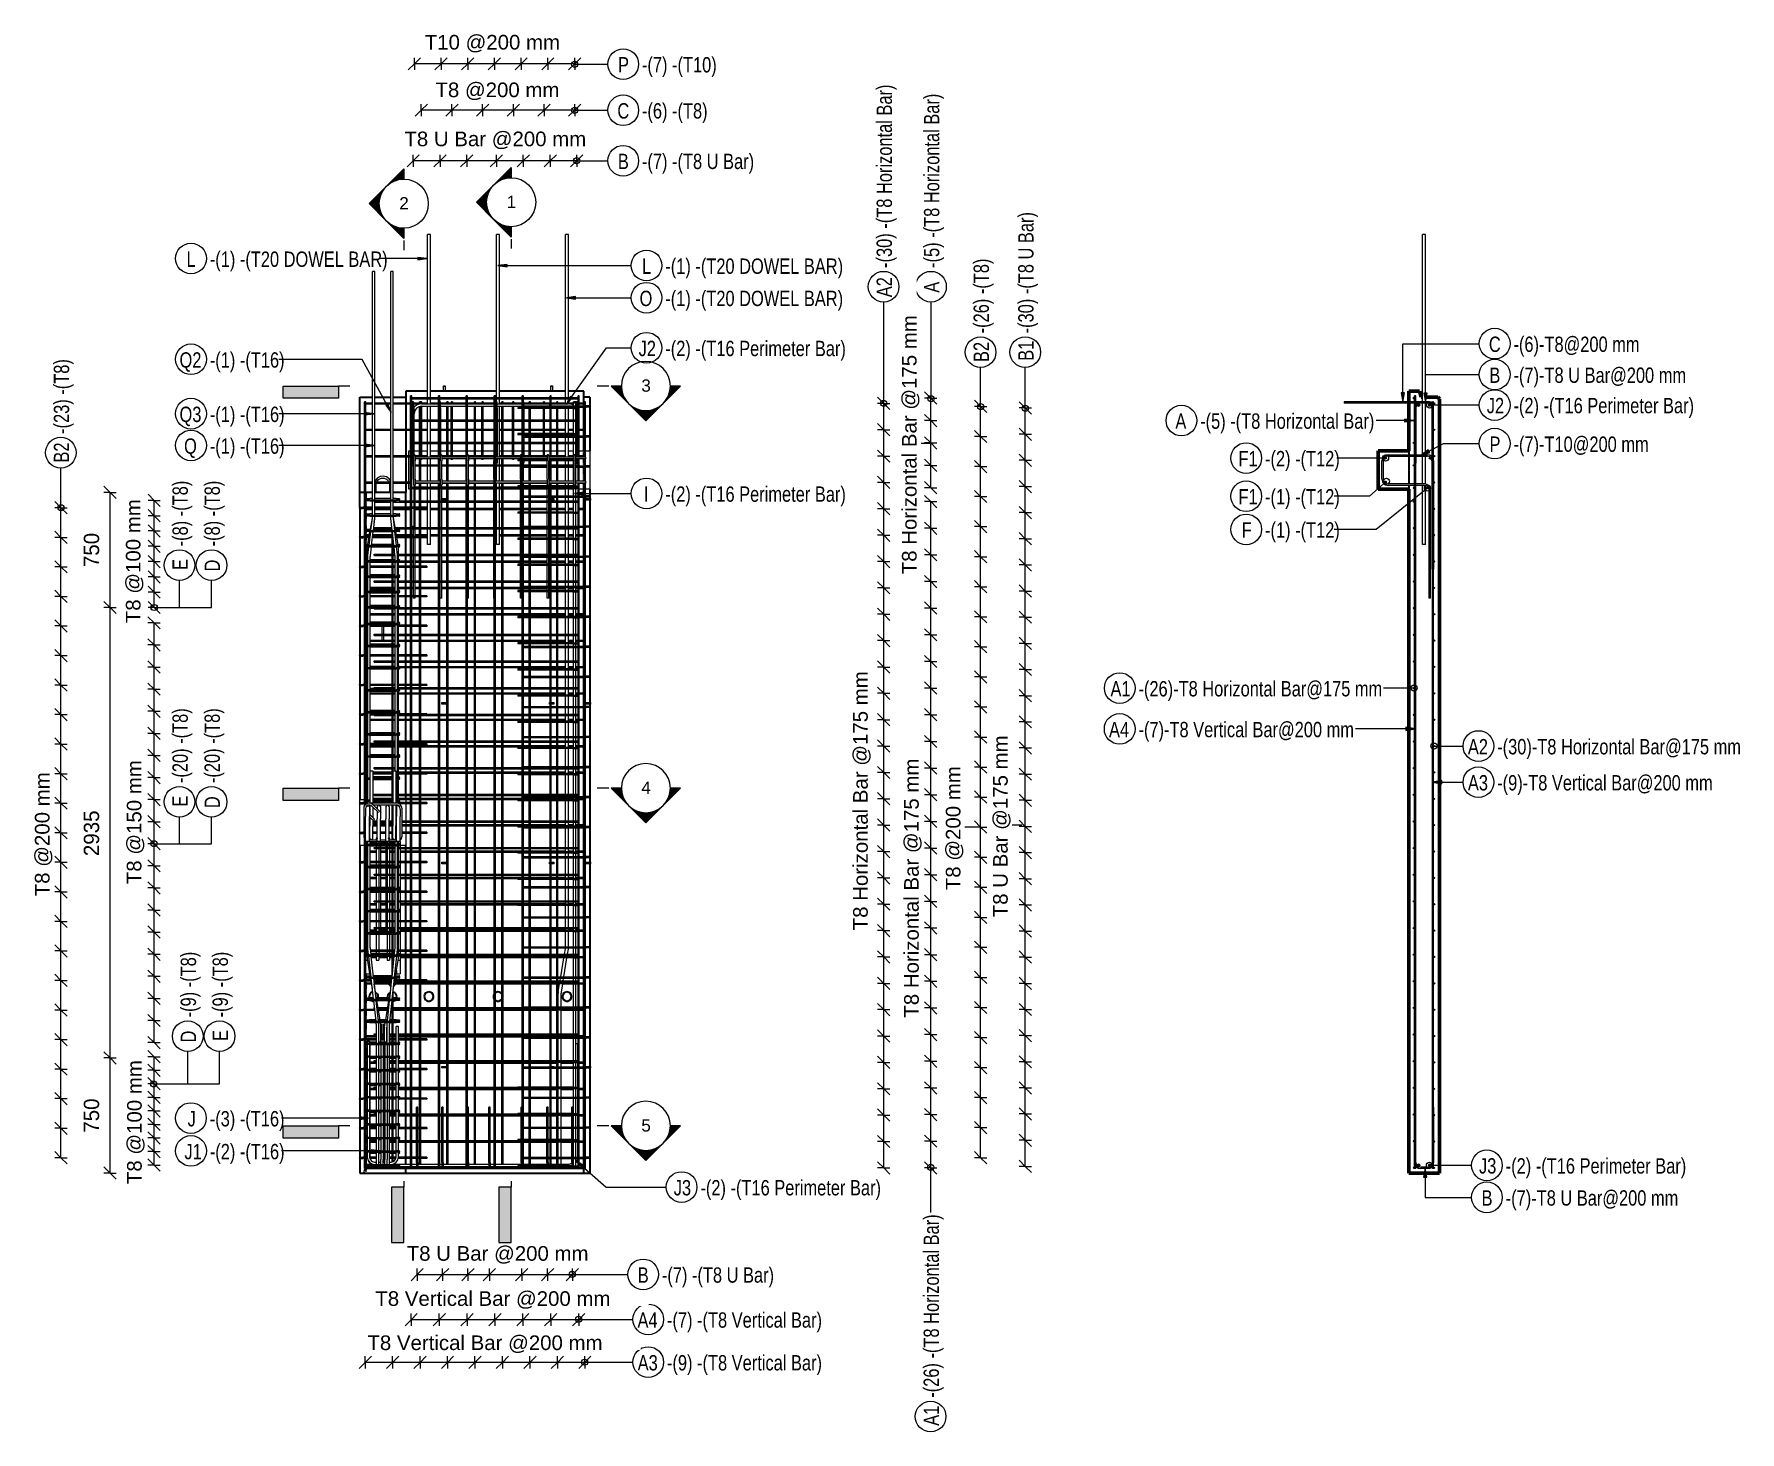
# Model space of a CAD drawing. Header units: millimetres. Extents: x 12491 to 23610, y -3081 to 6026.
import ezdxf

# ---------------------------------------------------------------- set-up
doc = ezdxf.new("R2010")
doc.units = ezdxf.units.MM
doc.linetypes.add('Dash', pattern=[6.36, 3.18, -3.18])
for name, color, linetype, lineweight in [('A-ANNO-DIMS', 211, 'Continuous', 9), ('A-ANNO-DIMS-40', 211, 'Continuous', 9), ('A-GENM', 13, 'Continuous', 18), ('A-WALL', 113, 'Continuous', 25), ('A-WALL-HDLN', 110, 'Dash', 25), ('G-ANNO-SYMB', 111, 'Continuous', 9), ('S-BEAM', 12, 'Continuous', 18), ('S-RBAR', 171, 'Continuous', 18), ('S-RBAR-IDEN', 171, 'Continuous', 9)]:
    doc.layers.add(name, color=color, linetype=linetype, lineweight=lineweight)
doc.styles.add('Arial', font='arial.ttf', dxfattribs={"height": 80})
doc.styles.add('Arial_1', font='arial.ttf', dxfattribs={"height": 95.25})
doc.styles.add('Nirmala UI Semilight', font='NirmalaS.ttf', dxfattribs={"width": 0.8, "height": 100})
doc.styles.add('Nirmala UI Semilight_1', font='NirmalaS.ttf', dxfattribs={"height": 100})
doc.dimstyles.new('Arrow_Filled_-_2_5_NI_UI', dxfattribs={"dimscale": 304.8, "dimtxt": 104.736395, "dimasz": 0.262467, "dimexe": 0.131234, "dimexo": 0.0625, "dimgap": 0.131234, "dimtad": 1, "dimdec": 4, "dimzin": 0, "dimdsep": 46, "dimtxsty": 'Nirmala UI Semilight', "dimblk1": 'OBLIQUE', "dimblk2": 'OBLIQUE', "dimsah": 1, "dimcen": 0.09, "dimazin": 0, "dimtfac": 1, "dimtdec": 4, "dimtix": 1, "dimtmove": 0, "dimatfit": 3, "dimfxl": 0.131234, "dimfxlon": 1, "dimtvp": 1, "dimtolj": 1, "dimtzin": 0, "dimarcsym": 2})
doc.dimstyles.new('Arrow_Filled_-_2_5_NI_UI_1', dxfattribs={"dimscale": 304.8, "dimtxt": 104.736395, "dimasz": 0.262467, "dimexe": 0.131234, "dimexo": 0.0625, "dimgap": 0.131234, "dimtad": 1, "dimdec": 4, "dimzin": 0, "dimdsep": 46, "dimtxsty": 'Arial_1', "dimblk1": 'OBLIQUE', "dimblk2": 'OBLIQUE', "dimsah": 1, "dimcen": 0.09, "dimazin": 0, "dimtfac": 1, "dimtdec": 4, "dimtix": 1, "dimtmove": 0, "dimatfit": 3, "dimfxl": 0.131234, "dimfxlon": 1, "dimtvp": 1, "dimtolj": 1, "dimtzin": 0, "dimarcsym": 2})
doc.dimstyles.new('Arrow_Filled_-_2_5_NI_UI_2', dxfattribs={"dimscale": 304.8, "dimtxt": 104.736395, "dimasz": 0.262467, "dimexe": 0.131234, "dimexo": 0.0625, "dimgap": 0.131234, "dimtad": 1, "dimdec": 4, "dimzin": 0, "dimdsep": 46, "dimtxsty": 'Nirmala UI Semilight_1', "dimblk1": 'OBLIQUE', "dimblk2": 'OBLIQUE', "dimsah": 1, "dimcen": 0.09, "dimazin": 0, "dimtfac": 1, "dimtdec": 4, "dimtix": 1, "dimtmove": 0, "dimatfit": 3, "dimfxl": 0.131234, "dimfxlon": 1, "dimtvp": 1, "dimtolj": 1, "dimtzin": 0, "dimarcsym": 2})

msp = doc.modelspace()

# ---------------------------------------------------------------- texts
at = {"layer": 'G-ANNO-SYMB', "char_height": 80, "width": 76.962, "attachment_point": 1, "style": 'Arial'}
for s, insert in [('2', (14871.39543, 4963.56081)), ('1', (15571.39543, 4972.73361)), ('3', (16449.15247, 3775.8836)), ('4', (16449.15247, 1155.8836)), ('5', (16449.15247, -1044.1164))]:
    msp.add_mtext(s, dxfattribs=dict(at, insert=insert))
at = {"layer": 'S-RBAR-IDEN', "char_height": 100, "attachment_point": 1, "style": 'Nirmala UI Semilight'}
for s, insert, width in [('P', (16297.36998, 5875.69365), 74.3966), ('-(7) -(T10)', (16453.4705, 5875.69365), 561.8226), ('C', (16293.20998, 5575.74432), 84.6582), ('-(6) -(T8)', (16453.4705, 5575.74432), 513.08), ('-(7) -(T8 U Bar)', (16453.4705, 5246.37921), 869.6706), ('L', (13484.70448, 4609.35409), 64.135), ('-(1) -(T20 DOWEL BAR)', (13636.48499, 4609.35409), 1336.5734), ('L', (16453.80382, 4563.80329), 64.135), ('-(1) -(T20 DOWEL BAR)', (16605.58433, 4563.80329), 1336.5734), ('O', (16437.96382, 4353.79466), 102.616), ('-(1) -(T20 DOWEL BAR)', (16605.58433, 4353.79466), 1336.5734), ('J2', (16431.56382, 4027.58799), 118.0084), ('-(2) -(T16 Perimeter Bar)', (16605.58433, 4027.58799), 1398.143), ('C', (21973.95368, 4054.91552), 84.6582), ('-(6)-T8@200 mm', (22134.2142, 4054.91552), 1010.7676), ('Q2', (13439.10448, 3952.69329), 174.4472), ('-(1) -(T16)', (13636.48499, 3952.69329), 543.8648), ('B', (21977.15368, 3853.52931), 76.962), ('-(7)-T8 U Bar@200 mm', (22134.2142, 3853.52931), 1367.3582), ('Q3', (13439.10448, 3598.36979), 174.4472), ('-(1) -(T16)', (13636.48499, 3598.36979), 543.8648), ('-(5) -(T8 Horizontal Bar)', (20091.8405, 3554.31995), 1387.8814), ('J2', (21960.19368, 3655.39937), 118.0084), ('-(2) -(T16 Perimeter Bar)', (22134.2142, 3655.39937), 1398.143), ('A', (19930.45999, 3554.31995), 87.2236), ('Q', (13468.86448, 3391.6674), 102.616), ('-(1) -(T16)', (13636.48499, 3391.6674), 543.8648), ('P', (21978.11368, 3404.10121), 74.3966), ('-(7)-T10@200 mm', (22134.2142, 3404.10121), 1059.5102), ('F1', (20341.76125, 3309.68278), 115.443), ('-(2) -(T12)', (20514.82177, 3309.68278), 564.388), ('I', (16466.44382, 3078.78346), 33.3502), ('-(2) -(T16 Perimeter Bar)', (16605.58433, 3078.78346), 1398.143), ('F1', (20341.76125, 3061.03863), 115.443), ('-(1) -(T12)', (20514.82177, 3061.03863), 543.8648), ('F', (20363.04125, 2845.05994), 64.135), ('-(1) -(T12)', (20514.82177, 2845.05994), 543.8648), ('A1', (19507.43591, 1810.6897), 138.5316), ('-(26)-T8 Horizontal Bar@175 mm', (19689.93642, 1810.6897), 1934.3116), ('A4', (19497.83591, 1544.82334), 161.6202), ('-(7)-T8 Vertical Bar@200 mm', (19689.93642, 1544.82334), 1711.1218), ('A2', (21837.22131, 1433.10244), 159.0548), ('-(30)-T8 Horizontal Bar@175 mm', (22028.20182, 1433.10244), 1934.3116), ('A3', (21837.22131, 1197.97865), 159.0548), ('-(9)-T8 Vertical Bar@200 mm', (22028.20182, 1197.97865), 1713.6872), ('J', (13491.85081, -990.81243), 46.1772), ('-(3) -(T16)', (13636.27132, -990.81243), 564.388), ('J1', (13470.94448, -1204.92326), 97.4852), ('-(2) -(T16)', (13636.48499, -1204.92326), 564.388), ('J3', (21909.5637, -1298.07007), 118.0084), ('-(2) -(T16 Perimeter Bar)', (22083.58422, -1298.07007), 1398.143), ('J3', (16660.60865, -1440.34005), 118.0084), ('-(2) -(T16 Perimeter Bar)', (16834.62916, -1440.34005), 1398.143), ('B', (21926.5237, -1507.06025), 76.962), ('-(7)-T8 U Bar@200 mm', (22083.58422, -1507.06025), 1367.3582), ('B', (16426.33315, -2009.17447), 76.962), ('-(7) -(T8 U Bar)', (16583.39367, -2009.17447), 869.6706), ('A4', (16424.45749, -2302.28159), 161.6202), ('-(7) -(T8 Vertical Bar)', (16616.558, -2302.28159), 1213.4342), ('A3', (16425.57749, -2580.77271), 159.0548), ('-(9) -(T8 Vertical Bar)', (16616.558, -2580.77271), 1215.9996)]:
    msp.add_mtext(s, dxfattribs=dict(at, insert=insert, width=width))
at = {"layer": 'S-RBAR-IDEN', "char_height": 100, "attachment_point": 1, "rotation": 90, "style": 'Nirmala UI Semilight'}
for s, insert, width in [('-(30) -(T8 Horizontal Bar)', (17982.93273, 4502.30732), 1459.7126), ('-(5) -(T8 Horizontal Bar)', (18291.61709, 4502.30732), 1387.8814), ('-(30) -(T8 U Bar)', (18905.7875, 4075.85259), 944.0672), ('-(26) -(T8)', (18614.99801, 4075.85259), 584.9112), ('A2', (17982.93273, 4311.32681), 159.0548), ('A', (18291.61709, 4340.92681), 87.2236), ('B2', (18614.99801, 3889.19207), 148.7932), ('B1', (18905.7875, 3897.67207), 128.27), ('-(23) -(T8)', (12619.67729, 3420.83731), 584.9112), ('B2', (12619.67729, 3234.17679), 148.7932), ('-(8) -(T8)', (13393.24781, 2688.17773), 513.08), ('-(8) -(T8)', (13602.24442, 2688.17773), 513.08), ('E', (13393.24781, 2534.31721), 69.2658), ('D', (13602.24442, 2524.71721), 92.3544), ('-(20) -(T8)', (13393.05016, 1146.017), 584.9112), ('-(20) -(T8)', (13602.04676, 1146.017), 584.9112), ('E', (13393.05016, 992.15649), 69.2658), ('D', (13602.04676, 982.55649), 92.3544), ('-(9) -(T8)', (13446.81046, -380.70526), 513.08), ('-(9) -(T8)', (13654.50346, -380.70526), 513.08), ('D', (13446.81046, -544.16578), 92.3544), ('E', (13654.50346, -534.56578), 69.2658), ('-(26) -(T8 Horizontal Bar)', (18289.19773, -2858.76479), 1459.7126), ('A1', (18289.19773, -3041.2653), 138.5316)]:
    msp.add_mtext(s, dxfattribs=dict(at, insert=insert, width=width))

# ---------------------------------------------------------------- blocks, each defined once
blk = doc.blocks.new('12_7Ø_ Lifting Insert_COLUMN - 12_9Ø Lifting insert-1653171-Elevation Front 1')
at = {"layer": 'A-GENM'}
for p, q in [((14721, 3090), (14723, 3101)), ((14721, 3040), (14721, 3090)), ((14808, 3090), (14808, 3040))]:
    blk.add_line(p, q, dxfattribs=at)
at = {"layer": 'A-GENM', "flags": 128}
for points in [[(14816, 3112), (14805, 3129), (14788, 3141), (14767, 3146), (14746, 3143), (14727, 3132), (14714, 3115), (14713, 3110)], [(14725, 3109), (14736, 3123), (14753, 3132), (14772, 3133), (14789, 3126), (14802, 3112), (14803, 3109)], [(14806, 3101), (14808, 3094), (14808, 3090)]]:
    blk.add_lwpolyline(points, dxfattribs=at)
blk = doc.blocks.new('12_7Ø_ Lifting Insert_COLUMN - 12_9Ø Lifting insert-V1-Elevation Front 1')
at = {"layer": 'A-GENM'}
for p, q in [((14758, -497), (14758, -498)), ((14771, -498), (14771, -497))]:
    blk.add_line(p, q, dxfattribs=at)
at = {"layer": 'A-GENM', "flags": 128}
for points in [[(14758, -425), (14758, -429), (14758, -441), (14758, -458), (14758, -478), (14758, -489)], [(14771, -489), (14771, -472), (14771, -453), (14771, -437), (14771, -427), (14771, -425)], [(14758, -506), (14758, -513), (14758, -521)], [(14771, -521), (14771, -509), (14771, -506)]]:
    blk.add_lwpolyline(points, dxfattribs=at)
blk = doc.blocks.new('RR spread anchor face based - RR-SA-4_0-180-1726831-Elevation Front 1')
at = {"layer": 'A-GENM'}
for p, q in [((15859, 3729), (15859, 3734)), ((15859, 3734), (15871, 3734)), ((15859, 3700), (15859, 3729)), ((15871, 3729), (15859, 3729)), ((15871, 3734), (15871, 3729)), ((15871, 3729), (15871, 3700))]:
    blk.add_line(p, q, dxfattribs=at)
blk = doc.blocks.new('RR spread anchor face based - RR-SA-2_5-200-2134315-Elevation Front 1')
at = {"layer": 'A-GENM'}
for p, q in [((15850, -700), (15852, -700)), ((15850, -704), (15850, -700)), ((15852, -700), (15855, -700)), ((15852, -704), (15852, -700)), ((15863, -700), (15877, -700)), ((15877, -700), (15880, -700)), ((15877, -704), (15877, -700)), ((15880, -700), (15880, -704))]:
    blk.add_line(p, q, dxfattribs=at)
blk = doc.blocks.new('RR spread anchor face based - RR-SA-2_5-200-V2-Elevation Front 1')
at = {"layer": 'A-GENM'}
for p, q in [((15850, 630), (15852, 630)), ((15850, 620), (15850, 630)), ((15852, 620), (15850, 620)), ((15852, 630), (15855, 630)), ((15852, 620), (15852, 630)), ((15855, 620), (15852, 620)), ((15863, 630), (15877, 630)), ((15877, 620), (15863, 620)), ((15877, 630), (15880, 630)), ((15877, 620), (15877, 630)), ((15880, 620), (15877, 620)), ((15880, 630), (15880, 620))]:
    blk.add_line(p, q, dxfattribs=at)
blk = doc.blocks.new('RR spread anchor face based - RR-SA-2_5-250-1726823-Elevation Front 1')
at = {"layer": 'A-GENM'}
for p, q in [((16075, 1670), (16077, 1670)), ((16085, 1670), (16112, 1670)), ((16112, 1670), (16117, 1670)), ((16112, 1660), (16112, 1670)), ((16117, 1670), (16117, 1660)), ((16077, 1660), (16075, 1660)), ((16112, 1660), (16085, 1660)), ((16117, 1660), (16112, 1660))]:
    blk.add_line(p, q, dxfattribs=at)
blk = doc.blocks.new('RR spread anchor face based - RR-SA-2_5-250-V3-Elevation Front 1')
at = {"layer": 'A-GENM'}
for p, q in [((16075, -700), (16077, -700)), ((16085, -700), (16112, -700)), ((16111, -710), (16111, -710)), ((16112, -700), (16117, -700)), ((16112, -704), (16112, -700)), ((16117, -710), (16113, -710)), ((16117, -700), (16117, -710))]:
    blk.add_line(p, q, dxfattribs=at)
blk = doc.blocks.new('RR spread anchor face based - RR-SA-2_5-200-V4-Elevation Front 1')
at = {"layer": 'A-GENM'}
for p, q in [((15150, -700), (15152, -700)), ((15150, -710), (15150, -700)), ((15152, -710), (15150, -710)), ((15152, -700), (15177, -700)), ((15152, -710), (15152, -700)), ((15177, -710), (15152, -710)), ((15177, -700), (15180, -700)), ((15177, -710), (15177, -700)), ((15180, -710), (15177, -710)), ((15180, -700), (15180, -710))]:
    blk.add_line(p, q, dxfattribs=at)
blk = doc.blocks.new('Detail View - M_Section Tail - Filled Horizontal-14034-Elevation Front 1')
at = {"layer": 'G-ANNO-SYMB'}
blk.add_hatch(color=256, dxfattribs=at).paths.add_polyline_path([(14475, 3653), (14475, 3733), (14115, 3733), (14115, 3653)])
for p, q in [((14115, 3653), (14115, 3733)), ((14115, 3733), (14475, 3733)), ((14475, 3733), (14475, 3653)), ((14475, 3653), (14115, 3653))]:
    blk.add_line(p, q, dxfattribs=at)
blk = doc.blocks.new('Detail View - M_Section Head - Filled SHOP DWG-1002450-Elevation Front 1')
at = {"layer": 'G-ANNO-SYMB'}
h = blk.add_hatch(color=256, dxfattribs=at)
edge = h.paths.add_edge_path()
edge.add_line((16252, 3733), (16319, 3733))
edge.add_arc((16479, 3733), 160, 180, 225)
edge.add_line((16365, 3620), (16252, 3733))
h = blk.add_hatch(color=256, dxfattribs=at)
edge = h.paths.add_edge_path()
edge.add_line((16705, 3733), (16592, 3620))
edge.add_arc((16479, 3733), 160, 315, 360)
edge.add_line((16639, 3733), (16705, 3733))
h = blk.add_hatch(color=256, dxfattribs=at)
edge = h.paths.add_edge_path()
edge.add_line((16479, 3507), (16365, 3620))
edge.add_arc((16479, 3733), 160, 225, 270)
edge.add_line((16479, 3573), (16479, 3507))
h = blk.add_hatch(color=256, dxfattribs=at)
edge = h.paths.add_edge_path()
edge.add_line((16479, 3507), (16479, 3573))
edge.add_arc((16479, 3733), 160, 270, 315)
edge.add_line((16592, 3620), (16479, 3507))
for p, q in [((16479, 3507), (16252, 3733)), ((16319, 3733), (16252, 3733)), ((16252, 3733), (16365, 3620)), ((16319, 3733), (16252, 3733)), ((16479, 3507), (16705, 3733)), ((16592, 3620), (16705, 3733)), ((16639, 3733), (16705, 3733)), ((16705, 3733), (16639, 3733)), ((16365, 3620), (16479, 3507)), ((16479, 3507), (16592, 3620)), ((16479, 3573), (16479, 3507)), ((16479, 3507), (16479, 3573))]:
    blk.add_line(p, q, dxfattribs=at)
for start, end in [(360, 180), (180, 360), (180, 225), (315, 0), (225, 270), (270, 315)]:
    blk.add_arc((16479, 3733), 160, start, end, dxfattribs=at)
blk = doc.blocks.new('M_Rebar Tag_rfa MARK - ARROW-794226-Elevation Front 1')
at = {"layer": 'S-RBAR-IDEN'}
blk.add_circle((16483, 3982), 100, dxfattribs=at)
blk = doc.blocks.new('M_Rebar Tag_rfa MARK - DOT 1 MM-794228-Elevation Front 1')
at = {"layer": 'S-RBAR-IDEN'}
blk.add_circle((18335, -2981), 100, dxfattribs=at)
blk = doc.blocks.new('DIMBLOCK1-Elevation Front 1')
at = {"layer": 'A-ANNO-DIMS-40'}
for p, q in [((15856, 5200), (15896, 5240)), ((15856, 5200), (15856, 5240)), ((16028, 5200), (16068, 5240)), ((16028, 5200), (16028, 5240)), ((15856, 5200), (15816, 5160)), ((16028, 5200), (15856, 5200)), ((15856, 5200), (15856, 5160)), ((16028, 5200), (15988, 5160)), ((16028, 5200), (16028, 5160))]:
    blk.add_line(p, q, dxfattribs=at)
blk = doc.blocks.new('_Oblique')
at = {"color": 0, "linetype": 'ByBlock', "lineweight": -2}
blk.add_line((-0.5, -0.5), (0.5, 0.5), dxfattribs=at)
blk = doc.blocks.new('DIMBLOCK2-Elevation Front 1')
at = {"layer": 'A-ANNO-DIMS-40'}
for p, q in [((15680, 5200), (15720, 5240)), ((15680, 5200), (15680, 5240)), ((15856, 5200), (15896, 5240)), ((15856, 5200), (15856, 5240)), ((15680, 5200), (15640, 5160)), ((15856, 5200), (15680, 5200)), ((15680, 5200), (15680, 5160)), ((15856, 5200), (15816, 5160)), ((15856, 5200), (15856, 5160))]:
    blk.add_line(p, q, dxfattribs=at)
blk = doc.blocks.new('DIMBLOCK3-Elevation Front 1')
at = {"layer": 'A-ANNO-DIMS-40'}
for p, q in [((15505, 5200), (15545, 5240)), ((15505, 5200), (15505, 5240)), ((15680, 5200), (15720, 5240)), ((15680, 5200), (15680, 5240)), ((15505, 5200), (15465, 5160)), ((15680, 5200), (15505, 5200)), ((15505, 5200), (15505, 5160)), ((15680, 5200), (15640, 5160)), ((15680, 5200), (15680, 5160))]:
    blk.add_line(p, q, dxfattribs=at)
blk = doc.blocks.new('DIMBLOCK4-Elevation Front 1')
at = {"layer": 'A-ANNO-DIMS-40'}
for p, q in [((15311, 5200), (15351, 5240)), ((15311, 5200), (15311, 5240)), ((15505, 5200), (15545, 5240)), ((15505, 5200), (15505, 5240)), ((15311, 5200), (15271, 5160)), ((15505, 5200), (15311, 5200)), ((15311, 5200), (15311, 5160)), ((15505, 5200), (15465, 5160)), ((15505, 5200), (15505, 5160))]:
    blk.add_line(p, q, dxfattribs=at)
blk = doc.blocks.new('DIMBLOCK5-Elevation Front 1')
at = {"layer": 'A-ANNO-DIMS-40'}
for p, q in [((15137, 5200), (15177, 5240)), ((15137, 5200), (15137, 5240)), ((15311, 5200), (15351, 5240)), ((15311, 5200), (15311, 5240)), ((15137, 5200), (15097, 5160)), ((15311, 5200), (15137, 5200)), ((15137, 5200), (15137, 5160)), ((15311, 5200), (15271, 5160)), ((15311, 5200), (15311, 5160))]:
    blk.add_line(p, q, dxfattribs=at)
blk = doc.blocks.new('DIMBLOCK6-Elevation Front 1')
at = {"layer": 'A-ANNO-DIMS-40'}
for p, q in [((14962, 5200), (15002, 5240)), ((14962, 5200), (14962, 5240)), ((15137, 5200), (15177, 5240)), ((15137, 5200), (15137, 5240)), ((14962, 5200), (14922, 5160)), ((15137, 5200), (14962, 5200)), ((14962, 5200), (14962, 5160)), ((15137, 5200), (15097, 5160)), ((15137, 5200), (15137, 5160))]:
    blk.add_line(p, q, dxfattribs=at)
blk = doc.blocks.new('DIMBLOCK7-Elevation Front 1')
at = {"layer": 'A-ANNO-DIMS-40'}
for p, q in [((15815, 5530), (15855, 5570)), ((15815, 5530), (15815, 5570)), ((16015, 5530), (16055, 5570)), ((16015, 5530), (16015, 5570)), ((15815, 5530), (15775, 5490)), ((16015, 5530), (15815, 5530)), ((15815, 5530), (15815, 5490)), ((16015, 5530), (15975, 5490)), ((16015, 5530), (16015, 5490))]:
    blk.add_line(p, q, dxfattribs=at)
blk = doc.blocks.new('DIMBLOCK8-Elevation Front 1')
at = {"layer": 'A-ANNO-DIMS-40'}
for p, q in [((15615, 5530), (15655, 5570)), ((15615, 5530), (15615, 5570)), ((15815, 5530), (15855, 5570)), ((15815, 5530), (15815, 5570)), ((15615, 5530), (15575, 5490)), ((15815, 5530), (15615, 5530)), ((15615, 5530), (15615, 5490)), ((15815, 5530), (15775, 5490)), ((15815, 5530), (15815, 5490))]:
    blk.add_line(p, q, dxfattribs=at)
blk = doc.blocks.new('DIMBLOCK9-Elevation Front 1')
at = {"layer": 'A-ANNO-DIMS-40'}
for p, q in [((15415, 5530), (15455, 5570)), ((15415, 5530), (15415, 5570)), ((15615, 5530), (15655, 5570)), ((15615, 5530), (15615, 5570)), ((15415, 5530), (15375, 5490)), ((15615, 5530), (15415, 5530)), ((15415, 5530), (15415, 5490)), ((15615, 5530), (15575, 5490)), ((15615, 5530), (15615, 5490))]:
    blk.add_line(p, q, dxfattribs=at)
blk = doc.blocks.new('DIMBLOCK10-Elevation Front 1')
at = {"layer": 'A-ANNO-DIMS-40'}
for p, q in [((15215, 5530), (15255, 5570)), ((15215, 5530), (15215, 5570)), ((15415, 5530), (15455, 5570)), ((15415, 5530), (15415, 5570)), ((15215, 5530), (15175, 5490)), ((15415, 5530), (15215, 5530)), ((15215, 5530), (15215, 5490)), ((15415, 5530), (15375, 5490)), ((15415, 5530), (15415, 5490))]:
    blk.add_line(p, q, dxfattribs=at)
blk = doc.blocks.new('DIMBLOCK11-Elevation Front 1')
at = {"layer": 'A-ANNO-DIMS-40'}
for p, q in [((15015, 5530), (15055, 5570)), ((15015, 5530), (15015, 5570)), ((15215, 5530), (15255, 5570)), ((15215, 5530), (15215, 5570)), ((15015, 5530), (14975, 5490)), ((15215, 5530), (15015, 5530)), ((15015, 5530), (15015, 5490)), ((15215, 5530), (15175, 5490)), ((15215, 5530), (15215, 5490))]:
    blk.add_line(p, q, dxfattribs=at)
blk = doc.blocks.new('DIMBLOCK12-Elevation Front 1')
at = {"layer": 'A-ANNO-DIMS-40'}
for p, q in [((15015, 5530), (15055, 5570)), ((15015, 5530), (15015, 5570)), ((15215, 5530), (15255, 5570)), ((15215, 5530), (15215, 5570)), ((15415, 5530), (15455, 5570)), ((15415, 5530), (15415, 5570)), ((15615, 5530), (15655, 5570)), ((15615, 5530), (15615, 5570)), ((15815, 5530), (15855, 5570)), ((15815, 5530), (15815, 5570)), ((16015, 5530), (16055, 5570)), ((16015, 5530), (16015, 5570)), ((15015, 5530), (14975, 5490)), ((16015, 5530), (15015, 5530)), ((15215, 5530), (15015, 5530)), ((15015, 5530), (15015, 5490)), ((15215, 5530), (15175, 5490)), ((15415, 5530), (15215, 5530)), ((15215, 5530), (15215, 5490)), ((15415, 5530), (15375, 5490)), ((15615, 5530), (15415, 5530)), ((15415, 5530), (15415, 5490)), ((15615, 5530), (15575, 5490)), ((15815, 5530), (15615, 5530)), ((15615, 5530), (15615, 5490)), ((15815, 5530), (15775, 5490)), ((16015, 5530), (15815, 5530)), ((15815, 5530), (15815, 5490)), ((16015, 5530), (15975, 5490)), ((16015, 5530), (16015, 5490))]:
    blk.add_line(p, q, dxfattribs=at)
blk = doc.blocks.new('_None')
blk = doc.blocks.new('DIMBLOCK13-Elevation Front 1')
at = {"layer": 'A-ANNO-DIMS-40'}
for p, q in [((14988, -2056), (14948, -2096)), ((14988, -2056), (15028, -2016)), ((14988, -2056), (14988, -2016)), ((14988, -2056), (15154, -2056)), ((14988, -2056), (14988, -2096)), ((15154, -2056), (15114, -2096)), ((15154, -2056), (15194, -2016)), ((15154, -2056), (15154, -2016)), ((15154, -2056), (15154, -2096))]:
    blk.add_line(p, q, dxfattribs=at)
blk = doc.blocks.new('DIMBLOCK14-Elevation Front 1')
at = {"layer": 'A-ANNO-DIMS-40'}
for p, q in [((15154, -2056), (15114, -2096)), ((15154, -2056), (15194, -2016)), ((15154, -2056), (15154, -2016)), ((15154, -2056), (15319, -2056)), ((15154, -2056), (15154, -2096)), ((15319, -2056), (15279, -2096)), ((15319, -2056), (15359, -2016)), ((15319, -2056), (15319, -2016)), ((15319, -2056), (15319, -2096))]:
    blk.add_line(p, q, dxfattribs=at)
blk = doc.blocks.new('DIMBLOCK15-Elevation Front 1')
at = {"layer": 'A-ANNO-DIMS-40'}
for p, q in [((15319, -2056), (15279, -2096)), ((15319, -2056), (15359, -2016)), ((15319, -2056), (15319, -2016)), ((15319, -2056), (15459, -2056)), ((15319, -2056), (15319, -2096)), ((15459, -2056), (15419, -2096)), ((15459, -2056), (15499, -2016)), ((15459, -2056), (15459, -2016)), ((15459, -2056), (15459, -2096))]:
    blk.add_line(p, q, dxfattribs=at)
blk = doc.blocks.new('DIMBLOCK16-Elevation Front 1')
at = {"layer": 'A-ANNO-DIMS-40'}
for p, q in [((15459, -2056), (15419, -2096)), ((15459, -2056), (15499, -2016)), ((15459, -2056), (15459, -2016)), ((15459, -2056), (15670, -2056)), ((15459, -2056), (15459, -2096)), ((15670, -2056), (15630, -2096)), ((15670, -2056), (15710, -2016)), ((15670, -2056), (15670, -2016)), ((15670, -2056), (15670, -2096))]:
    blk.add_line(p, q, dxfattribs=at)
blk = doc.blocks.new('DIMBLOCK17-Elevation Front 1')
at = {"layer": 'A-ANNO-DIMS-40'}
for p, q in [((15670, -2056), (15630, -2096)), ((15670, -2056), (15710, -2016)), ((15670, -2056), (15670, -2016)), ((15670, -2056), (15838, -2056)), ((15670, -2056), (15670, -2096)), ((15838, -2056), (15798, -2096)), ((15838, -2056), (15878, -2016)), ((15838, -2056), (15838, -2016)), ((15838, -2056), (15838, -2096))]:
    blk.add_line(p, q, dxfattribs=at)
blk = doc.blocks.new('DIMBLOCK18-Elevation Front 1')
at = {"layer": 'A-ANNO-DIMS-40'}
for p, q in [((15838, -2056), (15798, -2096)), ((15838, -2056), (15878, -2016)), ((15838, -2056), (15838, -2016)), ((15838, -2056), (16000, -2056)), ((15838, -2056), (15838, -2096)), ((16000, -2056), (15960, -2096)), ((16000, -2056), (16040, -2016)), ((16000, -2056), (16000, -2016)), ((16000, -2056), (16000, -2096))]:
    blk.add_line(p, q, dxfattribs=at)
blk = doc.blocks.new('DIMBLOCK19-Elevation Front 1')
at = {"layer": 'A-ANNO-DIMS-40'}
for p, q in [((13273, -1255), (13233, -1215)), ((13273, -1255), (13233, -1255)), ((13273, -1343), (13233, -1303)), ((13273, -1343), (13273, -1255)), ((13273, -1255), (13313, -1295)), ((13273, -1255), (13313, -1255)), ((13273, -1343), (13233, -1343)), ((13273, -1343), (13313, -1383)), ((13273, -1343), (13313, -1343))]:
    blk.add_line(p, q, dxfattribs=at)
blk = doc.blocks.new('DIMBLOCK20-Elevation Front 1')
at = {"layer": 'A-ANNO-DIMS-40'}
for p, q in [((13273, -1166), (13233, -1126)), ((13273, -1166), (13233, -1166)), ((13273, -1255), (13233, -1215)), ((13273, -1255), (13273, -1166)), ((13273, -1166), (13313, -1206)), ((13273, -1166), (13313, -1166)), ((13273, -1255), (13233, -1255)), ((13273, -1255), (13313, -1295)), ((13273, -1255), (13313, -1255))]:
    blk.add_line(p, q, dxfattribs=at)
blk = doc.blocks.new('DIMBLOCK21-Elevation Front 1')
at = {"layer": 'A-ANNO-DIMS-40'}
for p, q in [((13273, -1078), (13233, -1038)), ((13273, -1078), (13233, -1078)), ((13273, -1166), (13273, -1078)), ((13273, -1078), (13313, -1118)), ((13273, -1078), (13313, -1078)), ((13273, -1166), (13233, -1126)), ((13273, -1166), (13233, -1166)), ((13273, -1166), (13313, -1206)), ((13273, -1166), (13313, -1166))]:
    blk.add_line(p, q, dxfattribs=at)
blk = doc.blocks.new('DIMBLOCK22-Elevation Front 1')
at = {"layer": 'A-ANNO-DIMS-40'}
for p, q in [((13273, -990), (13233, -950)), ((13273, -990), (13233, -990)), ((13273, -1078), (13273, -990)), ((13273, -990), (13313, -1030)), ((13273, -990), (13313, -990)), ((13273, -1078), (13233, -1038)), ((13273, -1078), (13233, -1078)), ((13273, -1078), (13313, -1118)), ((13273, -1078), (13313, -1078))]:
    blk.add_line(p, q, dxfattribs=at)
blk = doc.blocks.new('DIMBLOCK23-Elevation Front 1')
at = {"layer": 'A-ANNO-DIMS-40'}
for p, q in [((13273, -902), (13233, -862)), ((13273, -902), (13233, -902)), ((13273, -990), (13233, -950)), ((13273, -990), (13233, -990)), ((13273, -990), (13273, -902)), ((13273, -902), (13313, -942)), ((13273, -902), (13313, -902)), ((13273, -990), (13313, -1030)), ((13273, -990), (13313, -990))]:
    blk.add_line(p, q, dxfattribs=at)
blk = doc.blocks.new('DIMBLOCK24-Elevation Front 1')
at = {"layer": 'A-ANNO-DIMS-40'}
for p, q in [((13273, -813), (13233, -773)), ((13273, -813), (13233, -813)), ((13273, -902), (13233, -862)), ((13273, -902), (13273, -813)), ((13273, -813), (13313, -853)), ((13273, -813), (13313, -813)), ((13273, -902), (13233, -902)), ((13273, -902), (13313, -942)), ((13273, -902), (13313, -902))]:
    blk.add_line(p, q, dxfattribs=at)
blk = doc.blocks.new('DIMBLOCK25-Elevation Front 1')
at = {"layer": 'A-ANNO-DIMS-40'}
for p, q in [((13273, -725), (13233, -685)), ((13273, -725), (13233, -725)), ((13273, -813), (13233, -773)), ((13273, -813), (13273, -725)), ((13273, -725), (13313, -765)), ((13273, -725), (13313, -725)), ((13273, -813), (13233, -813)), ((13273, -813), (13313, -853)), ((13273, -813), (13313, -813))]:
    blk.add_line(p, q, dxfattribs=at)
blk = doc.blocks.new('DIMBLOCK26-Elevation Front 1')
at = {"layer": 'A-ANNO-DIMS-40'}
for p, q in [((13273, -637), (13233, -597)), ((13273, -637), (13233, -637)), ((13273, -725), (13273, -637)), ((13273, -637), (13313, -677)), ((13273, -637), (13313, -637)), ((13273, -725), (13233, -685)), ((13273, -725), (13233, -725)), ((13273, -725), (13313, -765)), ((13273, -725), (13313, -725))]:
    blk.add_line(p, q, dxfattribs=at)
blk = doc.blocks.new('DIMBLOCK27-Elevation Front 1')
at = {"layer": 'A-ANNO-DIMS-40'}
for p, q in [((13273, -637), (13233, -597)), ((13273, -637), (13233, -637)), ((13273, -1343), (13273, -637)), ((13273, -725), (13273, -637)), ((13273, -637), (13313, -677)), ((13273, -637), (13313, -637)), ((13273, -725), (13233, -685)), ((13273, -725), (13233, -725)), ((13273, -813), (13233, -773)), ((13273, -813), (13273, -725)), ((13273, -725), (13313, -765)), ((13273, -725), (13313, -725)), ((13273, -813), (13233, -813)), ((13273, -902), (13233, -862)), ((13273, -902), (13273, -813)), ((13273, -813), (13313, -853)), ((13273, -813), (13313, -813)), ((13273, -902), (13233, -902)), ((13273, -990), (13233, -950)), ((13273, -990), (13233, -990)), ((13273, -990), (13273, -902)), ((13273, -902), (13313, -942)), ((13273, -902), (13313, -902)), ((13273, -1078), (13273, -990)), ((13273, -990), (13313, -1030)), ((13273, -990), (13313, -990)), ((13273, -1078), (13233, -1038)), ((13273, -1078), (13233, -1078)), ((13273, -1166), (13273, -1078)), ((13273, -1078), (13313, -1118)), ((13273, -1078), (13313, -1078)), ((13273, -1166), (13233, -1126)), ((13273, -1166), (13233, -1166)), ((13273, -1255), (13233, -1215)), ((13273, -1255), (13273, -1166)), ((13273, -1166), (13313, -1206)), ((13273, -1166), (13313, -1166)), ((13273, -1255), (13233, -1255)), ((13273, -1343), (13233, -1303)), ((13273, -1343), (13273, -1255)), ((13273, -1255), (13313, -1295)), ((13273, -1255), (13313, -1255)), ((13273, -1343), (13233, -1343)), ((13273, -1343), (13313, -1383)), ((13273, -1343), (13313, -1343))]:
    blk.add_line(p, q, dxfattribs=at)
blk = doc.blocks.new('DIMBLOCK28-Elevation Front 1')
at = {"layer": 'A-ANNO-DIMS-40'}
for p, q in [((13273, -401), (13233, -361)), ((13273, -401), (13233, -401)), ((13273, -545), (13273, -401)), ((13273, -401), (13313, -441)), ((13273, -401), (13313, -401)), ((13273, -545), (13233, -505)), ((13273, -545), (13233, -545)), ((13273, -545), (13313, -585)), ((13273, -545), (13313, -545))]:
    blk.add_line(p, q, dxfattribs=at)
blk = doc.blocks.new('DIMBLOCK29-Elevation Front 1')
at = {"layer": 'A-ANNO-DIMS-40'}
for p, q in [((13273, -257), (13233, -217)), ((13273, -257), (13233, -257)), ((13273, -401), (13273, -257)), ((13273, -257), (13313, -297)), ((13273, -257), (13313, -257)), ((13273, -401), (13233, -361)), ((13273, -401), (13233, -401)), ((13273, -401), (13313, -441)), ((13273, -401), (13313, -401))]:
    blk.add_line(p, q, dxfattribs=at)
blk = doc.blocks.new('DIMBLOCK30-Elevation Front 1')
at = {"layer": 'A-ANNO-DIMS-40'}
for p, q in [((13273, -113), (13233, -73)), ((13273, -113), (13233, -113)), ((13273, -257), (13233, -217)), ((13273, -257), (13273, -113)), ((13273, -113), (13313, -153)), ((13273, -113), (13313, -113)), ((13273, -257), (13233, -257)), ((13273, -257), (13313, -297)), ((13273, -257), (13313, -257))]:
    blk.add_line(p, q, dxfattribs=at)
blk = doc.blocks.new('DIMBLOCK31-Elevation Front 1')
at = {"layer": 'A-ANNO-DIMS-40'}
for p, q in [((13273, 31), (13233, 71)), ((13273, 31), (13233, 31)), ((13273, -113), (13273, 31)), ((13273, 31), (13313, -9)), ((13273, 31), (13313, 31)), ((13273, -113), (13233, -73)), ((13273, -113), (13233, -113)), ((13273, -113), (13313, -153)), ((13273, -113), (13313, -113))]:
    blk.add_line(p, q, dxfattribs=at)
blk = doc.blocks.new('DIMBLOCK32-Elevation Front 1')
at = {"layer": 'A-ANNO-DIMS-40'}
for p, q in [((13273, 175), (13233, 215)), ((13273, 175), (13233, 175)), ((13273, 31), (13273, 175)), ((13273, 175), (13313, 135)), ((13273, 175), (13313, 175)), ((13273, 31), (13233, 71)), ((13273, 31), (13233, 31)), ((13273, 31), (13313, -9)), ((13273, 31), (13313, 31))]:
    blk.add_line(p, q, dxfattribs=at)
blk = doc.blocks.new('DIMBLOCK33-Elevation Front 1')
at = {"layer": 'A-ANNO-DIMS-40'}
for p, q in [((13273, 319), (13233, 359)), ((13273, 319), (13233, 319)), ((13273, 175), (13273, 319)), ((13273, 319), (13313, 279)), ((13273, 319), (13313, 319)), ((13273, 175), (13233, 215)), ((13273, 175), (13233, 175)), ((13273, 175), (13313, 135)), ((13273, 175), (13313, 175))]:
    blk.add_line(p, q, dxfattribs=at)
blk = doc.blocks.new('DIMBLOCK34-Elevation Front 1')
at = {"layer": 'A-ANNO-DIMS-40'}
for p, q in [((13273, 463), (13233, 503)), ((13273, 463), (13233, 463)), ((13273, 319), (13273, 463)), ((13273, 463), (13313, 423)), ((13273, 463), (13313, 463)), ((13273, 319), (13233, 359)), ((13273, 319), (13233, 319)), ((13273, 319), (13313, 279)), ((13273, 319), (13313, 319))]:
    blk.add_line(p, q, dxfattribs=at)
blk = doc.blocks.new('DIMBLOCK35-Elevation Front 1')
at = {"layer": 'A-ANNO-DIMS-40'}
for p, q in [((13273, 607), (13233, 647)), ((13273, 607), (13233, 607)), ((13273, 463), (13273, 607)), ((13273, 607), (13313, 567)), ((13273, 607), (13313, 607)), ((13273, 463), (13233, 503)), ((13273, 463), (13233, 463)), ((13273, 463), (13313, 423)), ((13273, 463), (13313, 463))]:
    blk.add_line(p, q, dxfattribs=at)
blk = doc.blocks.new('DIMBLOCK36-Elevation Front 1')
at = {"layer": 'A-ANNO-DIMS-40'}
for p, q in [((13273, 751), (13233, 791)), ((13273, 751), (13233, 751)), ((13273, 607), (13273, 751)), ((13273, 751), (13313, 711)), ((13273, 751), (13313, 751)), ((13273, 607), (13233, 647)), ((13273, 607), (13233, 607)), ((13273, 607), (13313, 567)), ((13273, 607), (13313, 607))]:
    blk.add_line(p, q, dxfattribs=at)
blk = doc.blocks.new('DIMBLOCK37-Elevation Front 1')
at = {"layer": 'A-ANNO-DIMS-40'}
for p, q in [((13273, 894), (13233, 934)), ((13273, 894), (13233, 894)), ((13273, 751), (13273, 894)), ((13273, 894), (13313, 854)), ((13273, 894), (13313, 894)), ((13273, 751), (13233, 791)), ((13273, 751), (13233, 751)), ((13273, 751), (13313, 711)), ((13273, 751), (13313, 751))]:
    blk.add_line(p, q, dxfattribs=at)
blk = doc.blocks.new('DIMBLOCK38-Elevation Front 1')
at = {"layer": 'A-ANNO-DIMS-40'}
for p, q in [((13273, 1038), (13233, 1078)), ((13273, 1038), (13233, 1038)), ((13273, 894), (13273, 1038)), ((13273, 1038), (13313, 998)), ((13273, 1038), (13313, 1038)), ((13273, 894), (13233, 934)), ((13273, 894), (13233, 894)), ((13273, 894), (13313, 854)), ((13273, 894), (13313, 894))]:
    blk.add_line(p, q, dxfattribs=at)
blk = doc.blocks.new('DIMBLOCK39-Elevation Front 1')
at = {"layer": 'A-ANNO-DIMS-40'}
for p, q in [((13273, 1182), (13233, 1222)), ((13273, 1182), (13233, 1182)), ((13273, 1038), (13273, 1182)), ((13273, 1182), (13313, 1142)), ((13273, 1182), (13313, 1182)), ((13273, 1038), (13233, 1078)), ((13273, 1038), (13233, 1038)), ((13273, 1038), (13313, 998)), ((13273, 1038), (13313, 1038))]:
    blk.add_line(p, q, dxfattribs=at)
blk = doc.blocks.new('DIMBLOCK40-Elevation Front 1')
at = {"layer": 'A-ANNO-DIMS-40'}
for p, q in [((13273, 1326), (13233, 1366)), ((13273, 1326), (13233, 1326)), ((13273, 1182), (13273, 1326)), ((13273, 1326), (13313, 1286)), ((13273, 1326), (13313, 1326)), ((13273, 1182), (13233, 1222)), ((13273, 1182), (13233, 1182)), ((13273, 1182), (13313, 1142)), ((13273, 1182), (13313, 1182))]:
    blk.add_line(p, q, dxfattribs=at)
blk = doc.blocks.new('DIMBLOCK41-Elevation Front 1')
at = {"layer": 'A-ANNO-DIMS-40'}
for p, q in [((13273, 1470), (13233, 1510)), ((13273, 1470), (13233, 1470)), ((13273, 1326), (13273, 1470)), ((13273, 1470), (13313, 1430)), ((13273, 1470), (13313, 1470)), ((13273, 1326), (13233, 1366)), ((13273, 1326), (13233, 1326)), ((13273, 1326), (13313, 1286)), ((13273, 1326), (13313, 1326))]:
    blk.add_line(p, q, dxfattribs=at)
blk = doc.blocks.new('DIMBLOCK42-Elevation Front 1')
at = {"layer": 'A-ANNO-DIMS-40'}
for p, q in [((13273, 1614), (13233, 1654)), ((13273, 1614), (13233, 1614)), ((13273, 1470), (13273, 1614)), ((13273, 1614), (13313, 1574)), ((13273, 1614), (13313, 1614)), ((13273, 1470), (13233, 1510)), ((13273, 1470), (13233, 1470)), ((13273, 1470), (13313, 1430)), ((13273, 1470), (13313, 1470))]:
    blk.add_line(p, q, dxfattribs=at)
blk = doc.blocks.new('DIMBLOCK43-Elevation Front 1')
at = {"layer": 'A-ANNO-DIMS-40'}
for p, q in [((13273, 1758), (13233, 1798)), ((13273, 1758), (13233, 1758)), ((13273, 1614), (13273, 1758)), ((13273, 1758), (13313, 1718)), ((13273, 1758), (13313, 1758)), ((13273, 1614), (13233, 1654)), ((13273, 1614), (13233, 1614)), ((13273, 1614), (13313, 1574)), ((13273, 1614), (13313, 1614))]:
    blk.add_line(p, q, dxfattribs=at)
blk = doc.blocks.new('DIMBLOCK44-Elevation Front 1')
at = {"layer": 'A-ANNO-DIMS-40'}
for p, q in [((13273, 1902), (13233, 1942)), ((13273, 1902), (13233, 1902)), ((13273, 1758), (13273, 1902)), ((13273, 1902), (13313, 1862)), ((13273, 1902), (13313, 1902)), ((13273, 1758), (13233, 1798)), ((13273, 1758), (13233, 1758)), ((13273, 1758), (13313, 1718)), ((13273, 1758), (13313, 1758))]:
    blk.add_line(p, q, dxfattribs=at)
blk = doc.blocks.new('DIMBLOCK45-Elevation Front 1')
at = {"layer": 'A-ANNO-DIMS-40'}
for p, q in [((13273, 2046), (13233, 2086)), ((13273, 2046), (13233, 2046)), ((13273, 1902), (13273, 2046)), ((13273, 2046), (13313, 2006)), ((13273, 2046), (13313, 2046)), ((13273, 1902), (13233, 1942)), ((13273, 1902), (13233, 1902)), ((13273, 1902), (13313, 1862)), ((13273, 1902), (13313, 1902))]:
    blk.add_line(p, q, dxfattribs=at)
blk = doc.blocks.new('DIMBLOCK46-Elevation Front 1')
at = {"layer": 'A-ANNO-DIMS-40'}
for p, q in [((13273, 2190), (13233, 2230)), ((13273, 2190), (13233, 2190)), ((13273, 2046), (13273, 2190)), ((13273, 2190), (13313, 2150)), ((13273, 2190), (13313, 2190)), ((13273, 2046), (13233, 2086)), ((13273, 2046), (13233, 2046)), ((13273, 2046), (13313, 2006)), ((13273, 2046), (13313, 2046))]:
    blk.add_line(p, q, dxfattribs=at)
blk = doc.blocks.new('DIMBLOCK47-Elevation Front 1')
at = {"layer": 'A-ANNO-DIMS-40'}
for p, q in [((13273, 2190), (13233, 2230)), ((13273, 2190), (13233, 2190)), ((13273, -545), (13273, 2190)), ((13273, 2046), (13273, 2190)), ((13273, 2190), (13313, 2150)), ((13273, 2190), (13313, 2190)), ((13273, 2046), (13233, 2086)), ((13273, 2046), (13233, 2046)), ((13273, 1902), (13273, 2046)), ((13273, 2046), (13313, 2006)), ((13273, 2046), (13313, 2046)), ((13273, 1902), (13233, 1942)), ((13273, 1902), (13233, 1902)), ((13273, 1758), (13273, 1902)), ((13273, 1902), (13313, 1862)), ((13273, 1902), (13313, 1902)), ((13273, 1758), (13233, 1798)), ((13273, 1758), (13233, 1758)), ((13273, 1614), (13273, 1758)), ((13273, 1758), (13313, 1718)), ((13273, 1758), (13313, 1758)), ((13273, 1614), (13233, 1654)), ((13273, 1614), (13233, 1614)), ((13273, 1470), (13273, 1614)), ((13273, 1614), (13313, 1574)), ((13273, 1614), (13313, 1614)), ((13273, 1470), (13233, 1510)), ((13273, 1470), (13233, 1470)), ((13273, 1326), (13273, 1470)), ((13273, 1470), (13313, 1430)), ((13273, 1470), (13313, 1470)), ((13273, 1326), (13233, 1366)), ((13273, 1326), (13233, 1326)), ((13273, 1182), (13273, 1326)), ((13273, 1326), (13313, 1286)), ((13273, 1326), (13313, 1326)), ((13273, 1182), (13233, 1222)), ((13273, 1182), (13233, 1182)), ((13273, 1038), (13273, 1182)), ((13273, 1182), (13313, 1142)), ((13273, 1182), (13313, 1182)), ((13273, 1038), (13233, 1078)), ((13273, 1038), (13233, 1038)), ((13273, 894), (13273, 1038)), ((13273, 1038), (13313, 998)), ((13273, 1038), (13313, 1038)), ((13273, 894), (13233, 934)), ((13273, 894), (13233, 894)), ((13273, 751), (13273, 894)), ((13273, 894), (13313, 854)), ((13273, 894), (13313, 894)), ((13273, 751), (13233, 791)), ((13273, 751), (13233, 751)), ((13273, 607), (13273, 751)), ((13273, 751), (13313, 711)), ((13273, 751), (13313, 751)), ((13273, 607), (13233, 647)), ((13273, 607), (13233, 607)), ((13273, 463), (13273, 607)), ((13273, 607), (13313, 567)), ((13273, 607), (13313, 607)), ((13273, 463), (13233, 503)), ((13273, 463), (13233, 463)), ((13273, 319), (13273, 463)), ((13273, 463), (13313, 423)), ((13273, 463), (13313, 463)), ((13273, 319), (13233, 359)), ((13273, 319), (13233, 319)), ((13273, 175), (13273, 319)), ((13273, 319), (13313, 279)), ((13273, 319), (13313, 319)), ((13273, 175), (13233, 215)), ((13273, 175), (13233, 175)), ((13273, 31), (13273, 175)), ((13273, 175), (13313, 135)), ((13273, 175), (13313, 175)), ((13273, 31), (13233, 71)), ((13273, 31), (13233, 31)), ((13273, -113), (13273, 31)), ((13273, 31), (13313, -9)), ((13273, 31), (13313, 31)), ((13273, -113), (13233, -73)), ((13273, -113), (13233, -113)), ((13273, -257), (13233, -217)), ((13273, -257), (13273, -113)), ((13273, -113), (13313, -153)), ((13273, -113), (13313, -113)), ((13273, -257), (13233, -257)), ((13273, -401), (13273, -257)), ((13273, -257), (13313, -297)), ((13273, -257), (13313, -257)), ((13273, -401), (13233, -361)), ((13273, -401), (13233, -401)), ((13273, -545), (13273, -401)), ((13273, -401), (13313, -441)), ((13273, -401), (13313, -401)), ((13273, -545), (13233, -505)), ((13273, -545), (13233, -545)), ((13273, -545), (13313, -585)), ((13273, -545), (13313, -545))]:
    blk.add_line(p, q, dxfattribs=at)
blk = doc.blocks.new('DIMBLOCK48-Elevation Front 1')
at = {"layer": 'A-ANNO-DIMS-40'}
for p, q in [((13274, 2390), (13234, 2430)), ((13274, 2390), (13234, 2390)), ((13274, 2290), (13274, 2390)), ((13274, 2390), (13314, 2350)), ((13274, 2390), (13314, 2390)), ((13274, 2290), (13234, 2330)), ((13274, 2290), (13234, 2290)), ((13274, 2290), (13314, 2250)), ((13274, 2290), (13314, 2290))]:
    blk.add_line(p, q, dxfattribs=at)
blk = doc.blocks.new('DIMBLOCK49-Elevation Front 1')
at = {"layer": 'A-ANNO-DIMS-40'}
for p, q in [((13274, 2489), (13234, 2529)), ((13274, 2489), (13234, 2489)), ((13274, 2390), (13274, 2489)), ((13274, 2489), (13314, 2449)), ((13274, 2489), (13314, 2489)), ((13274, 2390), (13234, 2430)), ((13274, 2390), (13234, 2390)), ((13274, 2390), (13314, 2350)), ((13274, 2390), (13314, 2390))]:
    blk.add_line(p, q, dxfattribs=at)
blk = doc.blocks.new('DIMBLOCK50-Elevation Front 1')
at = {"layer": 'A-ANNO-DIMS-40'}
for p, q in [((13274, 2589), (13234, 2629)), ((13274, 2589), (13234, 2589)), ((13274, 2489), (13274, 2589)), ((13274, 2589), (13314, 2549)), ((13274, 2589), (13314, 2589)), ((13274, 2489), (13234, 2529)), ((13274, 2489), (13234, 2489)), ((13274, 2489), (13314, 2449)), ((13274, 2489), (13314, 2489))]:
    blk.add_line(p, q, dxfattribs=at)
blk = doc.blocks.new('DIMBLOCK51-Elevation Front 1')
at = {"layer": 'A-ANNO-DIMS-40'}
for p, q in [((13274, 2689), (13234, 2729)), ((13274, 2689), (13234, 2689)), ((13274, 2589), (13274, 2689)), ((13274, 2689), (13314, 2649)), ((13274, 2689), (13314, 2689)), ((13274, 2589), (13234, 2629)), ((13274, 2589), (13234, 2589)), ((13274, 2589), (13314, 2549)), ((13274, 2589), (13314, 2589))]:
    blk.add_line(p, q, dxfattribs=at)
blk = doc.blocks.new('DIMBLOCK52-Elevation Front 1')
at = {"layer": 'A-ANNO-DIMS-40'}
for p, q in [((13274, 2789), (13234, 2829)), ((13274, 2789), (13234, 2789)), ((13274, 2689), (13274, 2789)), ((13274, 2789), (13314, 2749)), ((13274, 2789), (13314, 2789)), ((13274, 2689), (13234, 2729)), ((13274, 2689), (13234, 2689)), ((13274, 2689), (13314, 2649)), ((13274, 2689), (13314, 2689))]:
    blk.add_line(p, q, dxfattribs=at)
blk = doc.blocks.new('DIMBLOCK53-Elevation Front 1')
at = {"layer": 'A-ANNO-DIMS-40'}
for p, q in [((13274, 2888), (13234, 2928)), ((13274, 2888), (13234, 2888)), ((13274, 2789), (13234, 2829)), ((13274, 2789), (13234, 2789)), ((13274, 2789), (13274, 2888)), ((13274, 2888), (13314, 2848)), ((13274, 2888), (13314, 2888)), ((13274, 2789), (13314, 2749)), ((13274, 2789), (13314, 2789))]:
    blk.add_line(p, q, dxfattribs=at)
blk = doc.blocks.new('DIMBLOCK54-Elevation Front 1')
at = {"layer": 'A-ANNO-DIMS-40'}
for p, q in [((13274, 2988), (13234, 3028)), ((13274, 2988), (13234, 2988)), ((13274, 2888), (13234, 2928)), ((13274, 2888), (13274, 2988)), ((13274, 2988), (13314, 2948)), ((13274, 2988), (13314, 2988)), ((13274, 2888), (13234, 2888)), ((13274, 2888), (13314, 2848)), ((13274, 2888), (13314, 2888))]:
    blk.add_line(p, q, dxfattribs=at)
blk = doc.blocks.new('DIMBLOCK55-Elevation Front 1')
at = {"layer": 'A-ANNO-DIMS-40'}
for p, q in [((13274, 2988), (13234, 3028)), ((13274, 2988), (13234, 2988)), ((13274, 2888), (13234, 2928)), ((13274, 2290), (13274, 2988)), ((13274, 2888), (13274, 2988)), ((13274, 2988), (13314, 2948)), ((13274, 2988), (13314, 2988)), ((13274, 2888), (13234, 2888)), ((13274, 2789), (13234, 2829)), ((13274, 2789), (13234, 2789)), ((13274, 2789), (13274, 2888)), ((13274, 2888), (13314, 2848)), ((13274, 2888), (13314, 2888)), ((13274, 2689), (13274, 2789)), ((13274, 2789), (13314, 2749)), ((13274, 2789), (13314, 2789)), ((13274, 2689), (13234, 2729)), ((13274, 2689), (13234, 2689)), ((13274, 2589), (13274, 2689)), ((13274, 2689), (13314, 2649)), ((13274, 2689), (13314, 2689)), ((13274, 2589), (13234, 2629)), ((13274, 2589), (13234, 2589)), ((13274, 2489), (13274, 2589)), ((13274, 2589), (13314, 2549)), ((13274, 2589), (13314, 2589)), ((13274, 2489), (13234, 2529)), ((13274, 2489), (13234, 2489)), ((13274, 2390), (13274, 2489)), ((13274, 2489), (13314, 2449)), ((13274, 2489), (13314, 2489)), ((13274, 2390), (13234, 2430)), ((13274, 2390), (13234, 2390)), ((13274, 2290), (13274, 2390)), ((13274, 2390), (13314, 2350)), ((13274, 2390), (13314, 2390)), ((13274, 2290), (13234, 2330)), ((13274, 2290), (13234, 2290)), ((13274, 2290), (13314, 2250)), ((13274, 2290), (13314, 2290))]:
    blk.add_line(p, q, dxfattribs=at)
blk = doc.blocks.new('DIMBLOCK56-Elevation Front 1')
at = {"layer": 'A-ANNO-DIMS-40'}
for p, q in [((12986, -645), (12946, -605)), ((12986, -645), (12946, -645)), ((12986, -1395), (12986, -645)), ((12986, -645), (13026, -685)), ((12986, -645), (13026, -645)), ((12986, -1395), (12946, -1355)), ((12986, -1395), (12946, -1395)), ((12986, -1395), (13026, -1435)), ((12986, -1395), (13026, -1395))]:
    blk.add_line(p, q, dxfattribs=at)
at = {"layer": 'A-ANNO-DIMS-40', "color": 0, "insert": (12815, -1132), "char_height": 100, "width": 269.65, "attachment_point": 1, "rotation": 90, "line_spacing_factor": 1.142579, "style": 'Nirmala UI Semilight_1'}
blk.add_mtext('750', dxfattribs=at)
blk = doc.blocks.new('DIMBLOCK57-Elevation Front 1')
at = {"layer": 'A-ANNO-DIMS-40'}
for p, q in [((12986, 2290), (12946, 2330)), ((12986, 2290), (12946, 2290)), ((12986, -645), (12986, 2290)), ((12986, 2290), (13026, 2250)), ((12986, 2290), (13026, 2290)), ((12986, -645), (12946, -605)), ((12986, -645), (12946, -645)), ((12986, -645), (13026, -685)), ((12986, -645), (13026, -645))]:
    blk.add_line(p, q, dxfattribs=at)
at = {"layer": 'A-ANNO-DIMS-40', "color": 0, "insert": (12815, 670), "char_height": 100, "width": 365.63, "attachment_point": 1, "rotation": 90, "line_spacing_factor": 1.142579, "style": 'Nirmala UI Semilight_1'}
blk.add_mtext('2935', dxfattribs=at)
blk = doc.blocks.new('DIMBLOCK58-Elevation Front 1')
at = {"layer": 'A-ANNO-DIMS-40'}
for p, q in [((12986, 3040), (12946, 3080)), ((12986, 3040), (12946, 3040)), ((12986, 2290), (12986, 3040)), ((12986, 3040), (13026, 3000)), ((12986, 3040), (13026, 3040)), ((12986, 2290), (12946, 2330)), ((12986, 2290), (12946, 2290)), ((12986, 2290), (13026, 2250)), ((12986, 2290), (13026, 2290))]:
    blk.add_line(p, q, dxfattribs=at)
at = {"layer": 'A-ANNO-DIMS-40', "color": 0, "insert": (12815, 2553), "char_height": 100, "width": 269.65, "attachment_point": 1, "rotation": 90, "line_spacing_factor": 1.142579, "style": 'Nirmala UI Semilight_1'}
blk.add_mtext('750', dxfattribs=at)
blk = doc.blocks.new('DIMBLOCK59-Elevation Front 1')
at = {"layer": 'A-ANNO-DIMS-40'}
for p, q in [((12666, -1103), (12626, -1063)), ((12666, -1103), (12626, -1103)), ((12666, -1295), (12666, -1103)), ((12666, -1103), (12706, -1143)), ((12666, -1103), (12706, -1103)), ((12666, -1295), (12626, -1255)), ((12666, -1295), (12626, -1295)), ((12666, -1295), (12706, -1335)), ((12666, -1295), (12706, -1295))]:
    blk.add_line(p, q, dxfattribs=at)
blk = doc.blocks.new('DIMBLOCK60-Elevation Front 1')
at = {"layer": 'A-ANNO-DIMS-40'}
for p, q in [((12666, -910), (12626, -870)), ((12666, -910), (12626, -910)), ((12666, -1103), (12666, -910)), ((12666, -910), (12706, -950)), ((12666, -910), (12706, -910)), ((12666, -1103), (12626, -1063)), ((12666, -1103), (12626, -1103)), ((12666, -1103), (12706, -1143)), ((12666, -1103), (12706, -1103))]:
    blk.add_line(p, q, dxfattribs=at)
blk = doc.blocks.new('DIMBLOCK61-Elevation Front 1')
at = {"layer": 'A-ANNO-DIMS-40'}
for p, q in [((12666, -718), (12626, -678)), ((12666, -718), (12626, -718)), ((12666, -910), (12666, -718)), ((12666, -718), (12706, -758)), ((12666, -718), (12706, -718)), ((12666, -910), (12626, -870)), ((12666, -910), (12626, -910)), ((12666, -910), (12706, -950)), ((12666, -910), (12706, -910))]:
    blk.add_line(p, q, dxfattribs=at)
blk = doc.blocks.new('DIMBLOCK62-Elevation Front 1')
at = {"layer": 'A-ANNO-DIMS-40'}
for p, q in [((12666, -525), (12626, -485)), ((12666, -525), (12626, -525)), ((12666, -718), (12666, -525)), ((12666, -525), (12706, -565)), ((12666, -525), (12706, -525)), ((12666, -718), (12626, -678)), ((12666, -718), (12626, -718)), ((12666, -718), (12706, -758)), ((12666, -718), (12706, -718))]:
    blk.add_line(p, q, dxfattribs=at)
blk = doc.blocks.new('DIMBLOCK63-Elevation Front 1')
at = {"layer": 'A-ANNO-DIMS-40'}
for p, q in [((12666, -333), (12626, -293)), ((12666, -333), (12626, -333)), ((12666, -525), (12666, -333)), ((12666, -333), (12706, -373)), ((12666, -333), (12706, -333)), ((12666, -525), (12626, -485)), ((12666, -525), (12626, -525)), ((12666, -525), (12706, -565)), ((12666, -525), (12706, -525))]:
    blk.add_line(p, q, dxfattribs=at)
blk = doc.blocks.new('DIMBLOCK64-Elevation Front 1')
at = {"layer": 'A-ANNO-DIMS-40'}
for p, q in [((12666, -140), (12626, -100)), ((12666, -140), (12626, -140)), ((12666, -333), (12666, -140)), ((12666, -140), (12706, -180)), ((12666, -140), (12706, -140)), ((12666, -333), (12626, -293)), ((12666, -333), (12626, -333)), ((12666, -333), (12706, -373)), ((12666, -333), (12706, -333))]:
    blk.add_line(p, q, dxfattribs=at)
blk = doc.blocks.new('DIMBLOCK65-Elevation Front 1')
at = {"layer": 'A-ANNO-DIMS-40'}
for p, q in [((12666, 52), (12626, 92)), ((12666, 52), (12626, 52)), ((12666, -140), (12666, 52)), ((12666, 52), (12706, 12)), ((12666, 52), (12706, 52)), ((12666, -140), (12626, -100)), ((12666, -140), (12626, -140)), ((12666, -140), (12706, -180)), ((12666, -140), (12706, -140))]:
    blk.add_line(p, q, dxfattribs=at)
blk = doc.blocks.new('DIMBLOCK66-Elevation Front 1')
at = {"layer": 'A-ANNO-DIMS-40'}
for p, q in [((12666, 245), (12626, 285)), ((12666, 245), (12626, 245)), ((12666, 52), (12666, 245)), ((12666, 245), (12706, 205)), ((12666, 245), (12706, 245)), ((12666, 52), (12626, 92)), ((12666, 52), (12626, 52)), ((12666, 52), (12706, 12)), ((12666, 52), (12706, 52))]:
    blk.add_line(p, q, dxfattribs=at)
blk = doc.blocks.new('DIMBLOCK67-Elevation Front 1')
at = {"layer": 'A-ANNO-DIMS-40'}
for p, q in [((12666, 437), (12626, 477)), ((12666, 437), (12626, 437)), ((12666, 245), (12666, 437)), ((12666, 437), (12706, 397)), ((12666, 437), (12706, 437)), ((12666, 245), (12626, 285)), ((12666, 245), (12626, 245)), ((12666, 245), (12706, 205)), ((12666, 245), (12706, 245))]:
    blk.add_line(p, q, dxfattribs=at)
blk = doc.blocks.new('DIMBLOCK68-Elevation Front 1')
at = {"layer": 'A-ANNO-DIMS-40'}
for p, q in [((12666, 630), (12626, 670)), ((12666, 630), (12626, 630)), ((12666, 437), (12666, 630)), ((12666, 630), (12706, 590)), ((12666, 630), (12706, 630)), ((12666, 437), (12626, 477)), ((12666, 437), (12626, 437)), ((12666, 437), (12706, 397)), ((12666, 437), (12706, 437))]:
    blk.add_line(p, q, dxfattribs=at)
blk = doc.blocks.new('DIMBLOCK69-Elevation Front 1')
at = {"layer": 'A-ANNO-DIMS-40'}
for p, q in [((12666, 822), (12626, 862)), ((12666, 822), (12626, 822)), ((12666, 630), (12666, 822)), ((12666, 822), (12706, 782)), ((12666, 822), (12706, 822)), ((12666, 630), (12626, 670)), ((12666, 630), (12626, 630)), ((12666, 630), (12706, 590)), ((12666, 630), (12706, 630))]:
    blk.add_line(p, q, dxfattribs=at)
blk = doc.blocks.new('DIMBLOCK70-Elevation Front 1')
at = {"layer": 'A-ANNO-DIMS-40'}
for p, q in [((12666, 1015), (12626, 1055)), ((12666, 1015), (12626, 1015)), ((12666, 822), (12666, 1015)), ((12666, 1015), (12706, 975)), ((12666, 1015), (12706, 1015)), ((12666, 822), (12626, 862)), ((12666, 822), (12626, 822)), ((12666, 822), (12706, 782)), ((12666, 822), (12706, 822))]:
    blk.add_line(p, q, dxfattribs=at)
blk = doc.blocks.new('DIMBLOCK71-Elevation Front 1')
at = {"layer": 'A-ANNO-DIMS-40'}
for p, q in [((12666, 1207), (12626, 1247)), ((12666, 1207), (12626, 1207)), ((12666, 1015), (12666, 1207)), ((12666, 1207), (12706, 1167)), ((12666, 1207), (12706, 1207)), ((12666, 1015), (12626, 1055)), ((12666, 1015), (12626, 1015)), ((12666, 1015), (12706, 975)), ((12666, 1015), (12706, 1015))]:
    blk.add_line(p, q, dxfattribs=at)
blk = doc.blocks.new('DIMBLOCK72-Elevation Front 1')
at = {"layer": 'A-ANNO-DIMS-40'}
for p, q in [((12666, 1400), (12626, 1440)), ((12666, 1400), (12626, 1400)), ((12666, 1207), (12666, 1400)), ((12666, 1400), (12706, 1360)), ((12666, 1400), (12706, 1400)), ((12666, 1207), (12626, 1247)), ((12666, 1207), (12626, 1207)), ((12666, 1207), (12706, 1167)), ((12666, 1207), (12706, 1207))]:
    blk.add_line(p, q, dxfattribs=at)
blk = doc.blocks.new('DIMBLOCK73-Elevation Front 1')
at = {"layer": 'A-ANNO-DIMS-40'}
for p, q in [((12666, 1592), (12626, 1632)), ((12666, 1592), (12626, 1592)), ((12666, 1400), (12666, 1592)), ((12666, 1592), (12706, 1552)), ((12666, 1592), (12706, 1592)), ((12666, 1400), (12626, 1440)), ((12666, 1400), (12626, 1400)), ((12666, 1400), (12706, 1360)), ((12666, 1400), (12706, 1400))]:
    blk.add_line(p, q, dxfattribs=at)
blk = doc.blocks.new('DIMBLOCK74-Elevation Front 1')
at = {"layer": 'A-ANNO-DIMS-40'}
for p, q in [((12666, 1785), (12626, 1825)), ((12666, 1785), (12626, 1785)), ((12666, 1592), (12666, 1785)), ((12666, 1785), (12706, 1745)), ((12666, 1785), (12706, 1785)), ((12666, 1592), (12626, 1632)), ((12666, 1592), (12626, 1592)), ((12666, 1592), (12706, 1552)), ((12666, 1592), (12706, 1592))]:
    blk.add_line(p, q, dxfattribs=at)
blk = doc.blocks.new('DIMBLOCK75-Elevation Front 1')
at = {"layer": 'A-ANNO-DIMS-40'}
for p, q in [((12666, 1977), (12626, 2017)), ((12666, 1977), (12626, 1977)), ((12666, 1785), (12666, 1977)), ((12666, 1977), (12706, 1937)), ((12666, 1977), (12706, 1977)), ((12666, 1785), (12626, 1825)), ((12666, 1785), (12626, 1785)), ((12666, 1785), (12706, 1745)), ((12666, 1785), (12706, 1785))]:
    blk.add_line(p, q, dxfattribs=at)
blk = doc.blocks.new('DIMBLOCK76-Elevation Front 1')
at = {"layer": 'A-ANNO-DIMS-40'}
for p, q in [((12666, 2170), (12626, 2210)), ((12666, 2170), (12626, 2170)), ((12666, 1977), (12666, 2170)), ((12666, 2170), (12706, 2130)), ((12666, 2170), (12706, 2170)), ((12666, 1977), (12626, 2017)), ((12666, 1977), (12626, 1977)), ((12666, 1977), (12706, 1937)), ((12666, 1977), (12706, 1977))]:
    blk.add_line(p, q, dxfattribs=at)
blk = doc.blocks.new('DIMBLOCK77-Elevation Front 1')
at = {"layer": 'A-ANNO-DIMS-40'}
for p, q in [((12666, 2362), (12626, 2402)), ((12666, 2362), (12626, 2362)), ((12666, 2170), (12666, 2362)), ((12666, 2362), (12706, 2322)), ((12666, 2362), (12706, 2362)), ((12666, 2170), (12626, 2210)), ((12666, 2170), (12626, 2170)), ((12666, 2170), (12706, 2130)), ((12666, 2170), (12706, 2170))]:
    blk.add_line(p, q, dxfattribs=at)
blk = doc.blocks.new('DIMBLOCK78-Elevation Front 1')
at = {"layer": 'A-ANNO-DIMS-40'}
for p, q in [((12666, 2555), (12626, 2595)), ((12666, 2555), (12626, 2555)), ((12666, 2362), (12666, 2555)), ((12666, 2555), (12706, 2515)), ((12666, 2555), (12706, 2555)), ((12666, 2362), (12626, 2402)), ((12666, 2362), (12626, 2362)), ((12666, 2362), (12706, 2322)), ((12666, 2362), (12706, 2362))]:
    blk.add_line(p, q, dxfattribs=at)
blk = doc.blocks.new('DIMBLOCK79-Elevation Front 1')
at = {"layer": 'A-ANNO-DIMS-40'}
for p, q in [((12666, 2747), (12626, 2787)), ((12666, 2747), (12626, 2747)), ((12666, 2555), (12666, 2747)), ((12666, 2747), (12706, 2707)), ((12666, 2747), (12706, 2747)), ((12666, 2555), (12626, 2595)), ((12666, 2555), (12626, 2555)), ((12666, 2555), (12706, 2515)), ((12666, 2555), (12706, 2555))]:
    blk.add_line(p, q, dxfattribs=at)
blk = doc.blocks.new('DIMBLOCK80-Elevation Front 1')
at = {"layer": 'A-ANNO-DIMS-40'}
for p, q in [((12666, 2940), (12626, 2980)), ((12666, 2940), (12626, 2940)), ((12666, 2747), (12666, 2940)), ((12666, 2940), (12706, 2900)), ((12666, 2940), (12706, 2940)), ((12666, 2747), (12626, 2787)), ((12666, 2747), (12626, 2747)), ((12666, 2747), (12706, 2707)), ((12666, 2747), (12706, 2747))]:
    blk.add_line(p, q, dxfattribs=at)
blk = doc.blocks.new('DIMBLOCK81-Elevation Front 1')
at = {"layer": 'A-ANNO-DIMS-40'}
for p, q in [((12666, 2940), (12626, 2980)), ((12666, 2940), (12626, 2940)), ((12666, -1295), (12666, 2940)), ((12666, 2747), (12666, 2940)), ((12666, 2940), (12706, 2900)), ((12666, 2940), (12706, 2940)), ((12666, 2747), (12626, 2787)), ((12666, 2747), (12626, 2747)), ((12666, 2555), (12666, 2747)), ((12666, 2747), (12706, 2707)), ((12666, 2747), (12706, 2747)), ((12666, 2555), (12626, 2595)), ((12666, 2555), (12626, 2555)), ((12666, 2362), (12666, 2555)), ((12666, 2555), (12706, 2515)), ((12666, 2555), (12706, 2555)), ((12666, 2362), (12626, 2402)), ((12666, 2362), (12626, 2362)), ((12666, 2170), (12666, 2362)), ((12666, 2362), (12706, 2322)), ((12666, 2362), (12706, 2362)), ((12666, 2170), (12626, 2210)), ((12666, 2170), (12626, 2170)), ((12666, 1977), (12666, 2170)), ((12666, 2170), (12706, 2130)), ((12666, 2170), (12706, 2170)), ((12666, 1977), (12626, 2017)), ((12666, 1977), (12626, 1977)), ((12666, 1785), (12666, 1977)), ((12666, 1977), (12706, 1937)), ((12666, 1977), (12706, 1977)), ((12666, 1785), (12626, 1825)), ((12666, 1785), (12626, 1785)), ((12666, 1592), (12666, 1785)), ((12666, 1785), (12706, 1745)), ((12666, 1785), (12706, 1785)), ((12666, 1592), (12626, 1632)), ((12666, 1592), (12626, 1592)), ((12666, 1400), (12666, 1592)), ((12666, 1592), (12706, 1552)), ((12666, 1592), (12706, 1592)), ((12666, 1400), (12626, 1440)), ((12666, 1400), (12626, 1400)), ((12666, 1207), (12666, 1400)), ((12666, 1400), (12706, 1360)), ((12666, 1400), (12706, 1400)), ((12666, 1207), (12626, 1247)), ((12666, 1207), (12626, 1207)), ((12666, 1015), (12666, 1207)), ((12666, 1207), (12706, 1167)), ((12666, 1207), (12706, 1207)), ((12666, 1015), (12626, 1055)), ((12666, 1015), (12626, 1015)), ((12666, 822), (12666, 1015)), ((12666, 1015), (12706, 975)), ((12666, 1015), (12706, 1015)), ((12666, 822), (12626, 862)), ((12666, 822), (12626, 822)), ((12666, 630), (12666, 822)), ((12666, 822), (12706, 782)), ((12666, 822), (12706, 822)), ((12666, 630), (12626, 670)), ((12666, 630), (12626, 630)), ((12666, 437), (12666, 630)), ((12666, 630), (12706, 590)), ((12666, 630), (12706, 630)), ((12666, 437), (12626, 477)), ((12666, 437), (12626, 437)), ((12666, 245), (12666, 437)), ((12666, 437), (12706, 397)), ((12666, 437), (12706, 437)), ((12666, 245), (12626, 285)), ((12666, 245), (12626, 245)), ((12666, 52), (12666, 245)), ((12666, 245), (12706, 205)), ((12666, 245), (12706, 245)), ((12666, 52), (12626, 92)), ((12666, 52), (12626, 52)), ((12666, -140), (12666, 52)), ((12666, 52), (12706, 12)), ((12666, 52), (12706, 52)), ((12666, -140), (12626, -100)), ((12666, -140), (12626, -140)), ((12666, -333), (12666, -140)), ((12666, -140), (12706, -180)), ((12666, -140), (12706, -140)), ((12666, -333), (12626, -293)), ((12666, -333), (12626, -333)), ((12666, -525), (12666, -333)), ((12666, -333), (12706, -373)), ((12666, -333), (12706, -333)), ((12666, -525), (12626, -485)), ((12666, -525), (12626, -525)), ((12666, -718), (12666, -525)), ((12666, -525), (12706, -565)), ((12666, -525), (12706, -525)), ((12666, -718), (12626, -678)), ((12666, -718), (12626, -718)), ((12666, -910), (12666, -718)), ((12666, -718), (12706, -758)), ((12666, -718), (12706, -718)), ((12666, -910), (12626, -870)), ((12666, -910), (12626, -910)), ((12666, -1103), (12666, -910)), ((12666, -910), (12706, -950)), ((12666, -910), (12706, -910)), ((12666, -1103), (12626, -1063)), ((12666, -1103), (12626, -1103)), ((12666, -1295), (12666, -1103)), ((12666, -1103), (12706, -1143)), ((12666, -1103), (12706, -1103)), ((12666, -1295), (12626, -1255)), ((12666, -1295), (12626, -1295)), ((12666, -1295), (12706, -1335)), ((12666, -1295), (12706, -1295))]:
    blk.add_line(p, q, dxfattribs=at)
blk = doc.blocks.new('DIMBLOCK82-Elevation Front 1')
at = {"layer": 'A-ANNO-DIMS-40'}
for p, q in [((18661, -1099), (18621, -1059)), ((18661, -1099), (18621, -1099)), ((18661, -1295), (18661, -1099)), ((18661, -1099), (18701, -1139)), ((18661, -1099), (18701, -1099)), ((18661, -1295), (18621, -1255)), ((18661, -1295), (18621, -1295)), ((18661, -1295), (18701, -1335)), ((18661, -1295), (18701, -1295))]:
    blk.add_line(p, q, dxfattribs=at)
blk = doc.blocks.new('DIMBLOCK83-Elevation Front 1')
at = {"layer": 'A-ANNO-DIMS-40'}
for p, q in [((18661, -903), (18621, -863)), ((18661, -903), (18621, -903)), ((18661, -1099), (18661, -903)), ((18661, -903), (18701, -943)), ((18661, -903), (18701, -903)), ((18661, -1099), (18621, -1059)), ((18661, -1099), (18621, -1099)), ((18661, -1099), (18701, -1139)), ((18661, -1099), (18701, -1099))]:
    blk.add_line(p, q, dxfattribs=at)
blk = doc.blocks.new('DIMBLOCK84-Elevation Front 1')
at = {"layer": 'A-ANNO-DIMS-40'}
for p, q in [((18661, -708), (18621, -668)), ((18661, -708), (18621, -708)), ((18661, -903), (18661, -708)), ((18661, -708), (18701, -748)), ((18661, -708), (18701, -708)), ((18661, -903), (18621, -863)), ((18661, -903), (18621, -903)), ((18661, -903), (18701, -943)), ((18661, -903), (18701, -903))]:
    blk.add_line(p, q, dxfattribs=at)
blk = doc.blocks.new('DIMBLOCK85-Elevation Front 1')
at = {"layer": 'A-ANNO-DIMS-40'}
for p, q in [((18661, -512), (18621, -472)), ((18661, -512), (18621, -512)), ((18661, -708), (18661, -512)), ((18661, -512), (18701, -552)), ((18661, -512), (18701, -512)), ((18661, -708), (18621, -668)), ((18661, -708), (18621, -708)), ((18661, -708), (18701, -748)), ((18661, -708), (18701, -708))]:
    blk.add_line(p, q, dxfattribs=at)
blk = doc.blocks.new('DIMBLOCK86-Elevation Front 1')
at = {"layer": 'A-ANNO-DIMS-40'}
for p, q in [((18661, -316), (18621, -276)), ((18661, -316), (18621, -316)), ((18661, -512), (18661, -316)), ((18661, -316), (18701, -356)), ((18661, -316), (18701, -316)), ((18661, -512), (18621, -472)), ((18661, -512), (18621, -512)), ((18661, -512), (18701, -552)), ((18661, -512), (18701, -512))]:
    blk.add_line(p, q, dxfattribs=at)
blk = doc.blocks.new('DIMBLOCK87-Elevation Front 1')
at = {"layer": 'A-ANNO-DIMS-40'}
for p, q in [((18661, -120), (18621, -80)), ((18661, -120), (18621, -120)), ((18661, -316), (18661, -120)), ((18661, -120), (18701, -160)), ((18661, -120), (18701, -120)), ((18661, -316), (18621, -276)), ((18661, -316), (18621, -316)), ((18661, -316), (18701, -356)), ((18661, -316), (18701, -316))]:
    blk.add_line(p, q, dxfattribs=at)
blk = doc.blocks.new('DIMBLOCK88-Elevation Front 1')
at = {"layer": 'A-ANNO-DIMS-40'}
for p, q in [((18661, 76), (18621, 116)), ((18661, 76), (18621, 76)), ((18661, -120), (18661, 76)), ((18661, 76), (18701, 36)), ((18661, 76), (18701, 76)), ((18661, -120), (18621, -80)), ((18661, -120), (18621, -120)), ((18661, -120), (18701, -160)), ((18661, -120), (18701, -120))]:
    blk.add_line(p, q, dxfattribs=at)
blk = doc.blocks.new('DIMBLOCK89-Elevation Front 1')
at = {"layer": 'A-ANNO-DIMS-40'}
for p, q in [((18661, 271), (18621, 311)), ((18661, 271), (18621, 271)), ((18661, 76), (18661, 271)), ((18661, 271), (18701, 231)), ((18661, 271), (18701, 271)), ((18661, 76), (18621, 116)), ((18661, 76), (18621, 76)), ((18661, 76), (18701, 36)), ((18661, 76), (18701, 76))]:
    blk.add_line(p, q, dxfattribs=at)
blk = doc.blocks.new('DIMBLOCK90-Elevation Front 1')
at = {"layer": 'A-ANNO-DIMS-40'}
for p, q in [((18661, 467), (18621, 507)), ((18661, 467), (18621, 467)), ((18661, 271), (18661, 467)), ((18661, 467), (18701, 427)), ((18661, 467), (18701, 467)), ((18661, 271), (18621, 311)), ((18661, 271), (18621, 271)), ((18661, 271), (18701, 231)), ((18661, 271), (18701, 271))]:
    blk.add_line(p, q, dxfattribs=at)
blk = doc.blocks.new('DIMBLOCK91-Elevation Front 1')
at = {"layer": 'A-ANNO-DIMS-40'}
for p, q in [((18661, 663), (18621, 703)), ((18661, 663), (18621, 663)), ((18661, 467), (18661, 663)), ((18661, 663), (18701, 623)), ((18661, 663), (18701, 663)), ((18661, 467), (18621, 507)), ((18661, 467), (18621, 467)), ((18661, 467), (18701, 427)), ((18661, 467), (18701, 467))]:
    blk.add_line(p, q, dxfattribs=at)
blk = doc.blocks.new('DIMBLOCK92-Elevation Front 1')
at = {"layer": 'A-ANNO-DIMS-40'}
for p, q in [((18661, 859), (18621, 899)), ((18661, 859), (18621, 859)), ((18661, 663), (18661, 859)), ((18661, 859), (18701, 819)), ((18661, 859), (18701, 859)), ((18661, 663), (18621, 703)), ((18661, 663), (18621, 663)), ((18661, 663), (18701, 623)), ((18661, 663), (18701, 663))]:
    blk.add_line(p, q, dxfattribs=at)
blk = doc.blocks.new('DIMBLOCK93-Elevation Front 1')
at = {"layer": 'A-ANNO-DIMS-40'}
for p, q in [((18661, 1055), (18621, 1095)), ((18661, 1055), (18621, 1055)), ((18661, 859), (18661, 1055)), ((18661, 1055), (18701, 1015)), ((18661, 1055), (18701, 1055)), ((18661, 859), (18621, 899)), ((18661, 859), (18621, 859)), ((18661, 859), (18701, 819)), ((18661, 859), (18701, 859))]:
    blk.add_line(p, q, dxfattribs=at)
blk = doc.blocks.new('DIMBLOCK94-Elevation Front 1')
at = {"layer": 'A-ANNO-DIMS-40'}
for p, q in [((18661, 1250), (18621, 1290)), ((18661, 1250), (18621, 1250)), ((18661, 1055), (18661, 1250)), ((18661, 1250), (18701, 1210)), ((18661, 1250), (18701, 1250)), ((18661, 1055), (18621, 1095)), ((18661, 1055), (18621, 1055)), ((18661, 1055), (18701, 1015)), ((18661, 1055), (18701, 1055))]:
    blk.add_line(p, q, dxfattribs=at)
blk = doc.blocks.new('DIMBLOCK95-Elevation Front 1')
at = {"layer": 'A-ANNO-DIMS-40'}
for p, q in [((18661, 1446), (18621, 1486)), ((18661, 1446), (18621, 1446)), ((18661, 1250), (18661, 1446)), ((18661, 1446), (18701, 1406)), ((18661, 1446), (18701, 1446)), ((18661, 1250), (18621, 1290)), ((18661, 1250), (18621, 1250)), ((18661, 1250), (18701, 1210)), ((18661, 1250), (18701, 1250))]:
    blk.add_line(p, q, dxfattribs=at)
blk = doc.blocks.new('DIMBLOCK96-Elevation Front 1')
at = {"layer": 'A-ANNO-DIMS-40'}
for p, q in [((18661, 1642), (18621, 1682)), ((18661, 1642), (18621, 1642)), ((18661, 1446), (18661, 1642)), ((18661, 1642), (18701, 1602)), ((18661, 1642), (18701, 1642)), ((18661, 1446), (18621, 1486)), ((18661, 1446), (18621, 1446)), ((18661, 1446), (18701, 1406)), ((18661, 1446), (18701, 1446))]:
    blk.add_line(p, q, dxfattribs=at)
blk = doc.blocks.new('DIMBLOCK97-Elevation Front 1')
at = {"layer": 'A-ANNO-DIMS-40'}
for p, q in [((18661, 1838), (18621, 1878)), ((18661, 1838), (18621, 1838)), ((18661, 1642), (18661, 1838)), ((18661, 1838), (18701, 1798)), ((18661, 1838), (18701, 1838)), ((18661, 1642), (18621, 1682)), ((18661, 1642), (18621, 1642)), ((18661, 1642), (18701, 1602)), ((18661, 1642), (18701, 1642))]:
    blk.add_line(p, q, dxfattribs=at)
blk = doc.blocks.new('DIMBLOCK98-Elevation Front 1')
at = {"layer": 'A-ANNO-DIMS-40'}
for p, q in [((18661, 2034), (18621, 2074)), ((18661, 2034), (18621, 2034)), ((18661, 1838), (18661, 2034)), ((18661, 2034), (18701, 1994)), ((18661, 2034), (18701, 2034)), ((18661, 1838), (18621, 1878)), ((18661, 1838), (18621, 1838)), ((18661, 1838), (18701, 1798)), ((18661, 1838), (18701, 1838))]:
    blk.add_line(p, q, dxfattribs=at)
blk = doc.blocks.new('DIMBLOCK99-Elevation Front 1')
at = {"layer": 'A-ANNO-DIMS-40'}
for p, q in [((18661, 2229), (18621, 2269)), ((18661, 2229), (18621, 2229)), ((18661, 2034), (18661, 2229)), ((18661, 2229), (18701, 2189)), ((18661, 2229), (18701, 2229)), ((18661, 2034), (18621, 2074)), ((18661, 2034), (18621, 2034)), ((18661, 2034), (18701, 1994)), ((18661, 2034), (18701, 2034))]:
    blk.add_line(p, q, dxfattribs=at)
blk = doc.blocks.new('DIMBLOCK100-Elevation Front 1')
at = {"layer": 'A-ANNO-DIMS-40'}
for p, q in [((18661, 2425), (18621, 2465)), ((18661, 2425), (18621, 2425)), ((18661, 2229), (18661, 2425)), ((18661, 2425), (18701, 2385)), ((18661, 2425), (18701, 2425)), ((18661, 2229), (18621, 2269)), ((18661, 2229), (18621, 2229)), ((18661, 2229), (18701, 2189)), ((18661, 2229), (18701, 2229))]:
    blk.add_line(p, q, dxfattribs=at)
blk = doc.blocks.new('DIMBLOCK101-Elevation Front 1')
at = {"layer": 'A-ANNO-DIMS-40'}
for p, q in [((18661, 2621), (18621, 2661)), ((18661, 2621), (18621, 2621)), ((18661, 2425), (18661, 2621)), ((18661, 2621), (18701, 2581)), ((18661, 2621), (18701, 2621)), ((18661, 2425), (18621, 2465)), ((18661, 2425), (18621, 2425)), ((18661, 2425), (18701, 2385)), ((18661, 2425), (18701, 2425))]:
    blk.add_line(p, q, dxfattribs=at)
blk = doc.blocks.new('DIMBLOCK102-Elevation Front 1')
at = {"layer": 'A-ANNO-DIMS-40'}
for p, q in [((18661, 2817), (18621, 2857)), ((18661, 2817), (18621, 2817)), ((18661, 2621), (18661, 2817)), ((18661, 2817), (18701, 2777)), ((18661, 2817), (18701, 2817)), ((18661, 2621), (18621, 2661)), ((18661, 2621), (18621, 2621)), ((18661, 2621), (18701, 2581)), ((18661, 2621), (18701, 2621))]:
    blk.add_line(p, q, dxfattribs=at)
blk = doc.blocks.new('DIMBLOCK103-Elevation Front 1')
at = {"layer": 'A-ANNO-DIMS-40'}
for p, q in [((18661, 3013), (18621, 3053)), ((18661, 3013), (18621, 3013)), ((18661, 2817), (18661, 3013)), ((18661, 3013), (18701, 2973)), ((18661, 3013), (18701, 3013)), ((18661, 2817), (18621, 2857)), ((18661, 2817), (18621, 2817)), ((18661, 2817), (18701, 2777)), ((18661, 2817), (18701, 2817))]:
    blk.add_line(p, q, dxfattribs=at)
blk = doc.blocks.new('DIMBLOCK104-Elevation Front 1')
at = {"layer": 'A-ANNO-DIMS-40'}
for p, q in [((18661, 3208), (18621, 3248)), ((18661, 3208), (18621, 3208)), ((18661, 3013), (18661, 3208)), ((18661, 3208), (18701, 3168)), ((18661, 3208), (18701, 3208)), ((18661, 3013), (18621, 3053)), ((18661, 3013), (18621, 3013)), ((18661, 3013), (18701, 2973)), ((18661, 3013), (18701, 3013))]:
    blk.add_line(p, q, dxfattribs=at)
blk = doc.blocks.new('DIMBLOCK105-Elevation Front 1')
at = {"layer": 'A-ANNO-DIMS-40'}
for p, q in [((18661, 3404), (18621, 3444)), ((18661, 3404), (18621, 3404)), ((18661, 3208), (18661, 3404)), ((18661, 3404), (18701, 3364)), ((18661, 3404), (18701, 3404)), ((18661, 3208), (18621, 3248)), ((18661, 3208), (18621, 3208)), ((18661, 3208), (18701, 3168)), ((18661, 3208), (18701, 3208))]:
    blk.add_line(p, q, dxfattribs=at)
blk = doc.blocks.new('DIMBLOCK106-Elevation Front 1')
at = {"layer": 'A-ANNO-DIMS-40'}
for p, q in [((18661, 3600), (18621, 3640)), ((18661, 3600), (18621, 3600)), ((18661, 3404), (18661, 3600)), ((18661, 3600), (18701, 3560)), ((18661, 3600), (18701, 3600)), ((18661, 3404), (18621, 3444)), ((18661, 3404), (18621, 3404)), ((18661, 3404), (18701, 3364)), ((18661, 3404), (18701, 3404))]:
    blk.add_line(p, q, dxfattribs=at)
blk = doc.blocks.new('DIMBLOCK107-Elevation Front 1')
at = {"layer": 'A-ANNO-DIMS-40'}
for p, q in [((18661, 3600), (18621, 3640)), ((18661, 3600), (18621, 3600)), ((18661, -1295), (18661, 3600)), ((18661, 3404), (18661, 3600)), ((18661, 3600), (18701, 3560)), ((18661, 3600), (18701, 3600)), ((18661, 3404), (18621, 3444)), ((18661, 3404), (18621, 3404)), ((18661, 3208), (18661, 3404)), ((18661, 3404), (18701, 3364)), ((18661, 3404), (18701, 3404)), ((18661, 3208), (18621, 3248)), ((18661, 3208), (18621, 3208)), ((18661, 3013), (18661, 3208)), ((18661, 3208), (18701, 3168)), ((18661, 3208), (18701, 3208)), ((18661, 3013), (18621, 3053)), ((18661, 3013), (18621, 3013)), ((18661, 2817), (18661, 3013)), ((18661, 3013), (18701, 2973)), ((18661, 3013), (18701, 3013)), ((18661, 2817), (18621, 2857)), ((18661, 2817), (18621, 2817)), ((18661, 2621), (18661, 2817)), ((18661, 2817), (18701, 2777)), ((18661, 2817), (18701, 2817)), ((18661, 2621), (18621, 2661)), ((18661, 2621), (18621, 2621)), ((18661, 2425), (18661, 2621)), ((18661, 2621), (18701, 2581)), ((18661, 2621), (18701, 2621)), ((18661, 2425), (18621, 2465)), ((18661, 2425), (18621, 2425)), ((18661, 2229), (18661, 2425)), ((18661, 2425), (18701, 2385)), ((18661, 2425), (18701, 2425)), ((18661, 2229), (18621, 2269)), ((18661, 2229), (18621, 2229)), ((18661, 2034), (18661, 2229)), ((18661, 2229), (18701, 2189)), ((18661, 2229), (18701, 2229)), ((18661, 2034), (18621, 2074)), ((18661, 2034), (18621, 2034)), ((18661, 1838), (18661, 2034)), ((18661, 2034), (18701, 1994)), ((18661, 2034), (18701, 2034)), ((18661, 1838), (18621, 1878)), ((18661, 1838), (18621, 1838)), ((18661, 1642), (18661, 1838)), ((18661, 1838), (18701, 1798)), ((18661, 1838), (18701, 1838)), ((18661, 1642), (18621, 1682)), ((18661, 1642), (18621, 1642)), ((18661, 1446), (18661, 1642)), ((18661, 1642), (18701, 1602)), ((18661, 1642), (18701, 1642)), ((18661, 1446), (18621, 1486)), ((18661, 1446), (18621, 1446)), ((18661, 1250), (18661, 1446)), ((18661, 1446), (18701, 1406)), ((18661, 1446), (18701, 1446)), ((18661, 1250), (18621, 1290)), ((18661, 1250), (18621, 1250)), ((18661, 1055), (18661, 1250)), ((18661, 1250), (18701, 1210)), ((18661, 1250), (18701, 1250)), ((18661, 1055), (18621, 1095)), ((18661, 1055), (18621, 1055)), ((18661, 859), (18661, 1055)), ((18661, 1055), (18701, 1015)), ((18661, 1055), (18701, 1055)), ((18661, 859), (18621, 899)), ((18661, 859), (18621, 859)), ((18661, 663), (18661, 859)), ((18661, 859), (18701, 819)), ((18661, 859), (18701, 859)), ((18661, 663), (18621, 703)), ((18661, 663), (18621, 663)), ((18661, 467), (18661, 663)), ((18661, 663), (18701, 623)), ((18661, 663), (18701, 663)), ((18661, 467), (18621, 507)), ((18661, 467), (18621, 467)), ((18661, 271), (18661, 467)), ((18661, 467), (18701, 427)), ((18661, 467), (18701, 467)), ((18661, 271), (18621, 311)), ((18661, 271), (18621, 271)), ((18661, 76), (18661, 271)), ((18661, 271), (18701, 231)), ((18661, 271), (18701, 271)), ((18661, 76), (18621, 116)), ((18661, 76), (18621, 76)), ((18661, -120), (18661, 76)), ((18661, 76), (18701, 36)), ((18661, 76), (18701, 76)), ((18661, -120), (18621, -80)), ((18661, -120), (18621, -120)), ((18661, -316), (18661, -120)), ((18661, -120), (18701, -160)), ((18661, -120), (18701, -120)), ((18661, -316), (18621, -276)), ((18661, -316), (18621, -316)), ((18661, -512), (18661, -316)), ((18661, -316), (18701, -356)), ((18661, -316), (18701, -316)), ((18661, -512), (18621, -472)), ((18661, -512), (18621, -512)), ((18661, -708), (18661, -512)), ((18661, -512), (18701, -552)), ((18661, -512), (18701, -512)), ((18661, -708), (18621, -668)), ((18661, -708), (18621, -708)), ((18661, -903), (18661, -708)), ((18661, -708), (18701, -748)), ((18661, -708), (18701, -708)), ((18661, -903), (18621, -863)), ((18661, -903), (18621, -903)), ((18661, -1099), (18661, -903)), ((18661, -903), (18701, -943)), ((18661, -903), (18701, -903)), ((18661, -1099), (18621, -1059)), ((18661, -1099), (18621, -1099)), ((18661, -1295), (18661, -1099)), ((18661, -1099), (18701, -1139)), ((18661, -1099), (18701, -1099)), ((18661, -1295), (18621, -1255)), ((18661, -1295), (18621, -1295)), ((18661, -1295), (18701, -1335)), ((18661, -1295), (18701, -1295))]:
    blk.add_line(p, q, dxfattribs=at)
blk = doc.blocks.new('DIMBLOCK108-Elevation Front 1')
at = {"layer": 'A-ANNO-DIMS-40'}
for p, q in [((18952, -1181), (18912, -1141)), ((18952, -1181), (18912, -1181)), ((18952, -1351), (18952, -1181)), ((18952, -1181), (18992, -1221)), ((18952, -1181), (18992, -1181)), ((18952, -1351), (18912, -1311)), ((18952, -1351), (18912, -1351)), ((18952, -1351), (18992, -1391)), ((18952, -1351), (18992, -1351))]:
    blk.add_line(p, q, dxfattribs=at)
blk = doc.blocks.new('DIMBLOCK109-Elevation Front 1')
at = {"layer": 'A-ANNO-DIMS-40'}
for p, q in [((18952, -1010), (18912, -970)), ((18952, -1010), (18912, -1010)), ((18952, -1181), (18952, -1010)), ((18952, -1010), (18992, -1050)), ((18952, -1010), (18992, -1010)), ((18952, -1181), (18912, -1141)), ((18952, -1181), (18912, -1181)), ((18952, -1181), (18992, -1221)), ((18952, -1181), (18992, -1181))]:
    blk.add_line(p, q, dxfattribs=at)
blk = doc.blocks.new('DIMBLOCK110-Elevation Front 1')
at = {"layer": 'A-ANNO-DIMS-40'}
for p, q in [((18952, -840), (18912, -800)), ((18952, -840), (18912, -840)), ((18952, -1010), (18952, -840)), ((18952, -840), (18992, -880)), ((18952, -840), (18992, -840)), ((18952, -1010), (18912, -970)), ((18952, -1010), (18912, -1010)), ((18952, -1010), (18992, -1050)), ((18952, -1010), (18992, -1010))]:
    blk.add_line(p, q, dxfattribs=at)
blk = doc.blocks.new('DIMBLOCK111-Elevation Front 1')
at = {"layer": 'A-ANNO-DIMS-40'}
for p, q in [((18952, -670), (18912, -630)), ((18952, -670), (18912, -670)), ((18952, -840), (18952, -670)), ((18952, -670), (18992, -710)), ((18952, -670), (18992, -670)), ((18952, -840), (18912, -800)), ((18952, -840), (18912, -840)), ((18952, -840), (18992, -880)), ((18952, -840), (18992, -840))]:
    blk.add_line(p, q, dxfattribs=at)
blk = doc.blocks.new('DIMBLOCK112-Elevation Front 1')
at = {"layer": 'A-ANNO-DIMS-40'}
for p, q in [((18952, -499), (18912, -459)), ((18952, -499), (18912, -499)), ((18952, -670), (18952, -499)), ((18952, -499), (18992, -539)), ((18952, -499), (18992, -499)), ((18952, -670), (18912, -630)), ((18952, -670), (18912, -670)), ((18952, -670), (18992, -710)), ((18952, -670), (18992, -670))]:
    blk.add_line(p, q, dxfattribs=at)
blk = doc.blocks.new('DIMBLOCK113-Elevation Front 1')
at = {"layer": 'A-ANNO-DIMS-40'}
for p, q in [((18952, -329), (18912, -289)), ((18952, -329), (18912, -329)), ((18952, -499), (18952, -329)), ((18952, -329), (18992, -369)), ((18952, -329), (18992, -329)), ((18952, -499), (18912, -459)), ((18952, -499), (18912, -499)), ((18952, -499), (18992, -539)), ((18952, -499), (18992, -499))]:
    blk.add_line(p, q, dxfattribs=at)
blk = doc.blocks.new('DIMBLOCK114-Elevation Front 1')
at = {"layer": 'A-ANNO-DIMS-40'}
for p, q in [((18952, -159), (18912, -119)), ((18952, -159), (18912, -159)), ((18952, -329), (18952, -159)), ((18952, -159), (18992, -199)), ((18952, -159), (18992, -159)), ((18952, -329), (18912, -289)), ((18952, -329), (18912, -329)), ((18952, -329), (18992, -369)), ((18952, -329), (18992, -329))]:
    blk.add_line(p, q, dxfattribs=at)
blk = doc.blocks.new('DIMBLOCK115-Elevation Front 1')
at = {"layer": 'A-ANNO-DIMS-40'}
for p, q in [((18952, 12), (18912, 52)), ((18952, 12), (18912, 12)), ((18952, -159), (18952, 12)), ((18952, 12), (18992, -28)), ((18952, 12), (18992, 12)), ((18952, -159), (18912, -119)), ((18952, -159), (18912, -159)), ((18952, -159), (18992, -199)), ((18952, -159), (18992, -159))]:
    blk.add_line(p, q, dxfattribs=at)
blk = doc.blocks.new('DIMBLOCK116-Elevation Front 1')
at = {"layer": 'A-ANNO-DIMS-40'}
for p, q in [((18952, 182), (18912, 222)), ((18952, 182), (18912, 182)), ((18952, 12), (18952, 182)), ((18952, 182), (18992, 142)), ((18952, 182), (18992, 182)), ((18952, 12), (18912, 52)), ((18952, 12), (18912, 12)), ((18952, 12), (18992, -28)), ((18952, 12), (18992, 12))]:
    blk.add_line(p, q, dxfattribs=at)
blk = doc.blocks.new('DIMBLOCK117-Elevation Front 1')
at = {"layer": 'A-ANNO-DIMS-40'}
for p, q in [((18952, 352), (18912, 392)), ((18952, 352), (18912, 352)), ((18952, 182), (18952, 352)), ((18952, 352), (18992, 312)), ((18952, 352), (18992, 352)), ((18952, 182), (18912, 222)), ((18952, 182), (18912, 182)), ((18952, 182), (18992, 142)), ((18952, 182), (18992, 182))]:
    blk.add_line(p, q, dxfattribs=at)
blk = doc.blocks.new('DIMBLOCK118-Elevation Front 1')
at = {"layer": 'A-ANNO-DIMS-40'}
for p, q in [((18952, 523), (18912, 563)), ((18952, 523), (18912, 523)), ((18952, 352), (18952, 523)), ((18952, 523), (18992, 483)), ((18952, 523), (18992, 523)), ((18952, 352), (18912, 392)), ((18952, 352), (18912, 352)), ((18952, 352), (18992, 312)), ((18952, 352), (18992, 352))]:
    blk.add_line(p, q, dxfattribs=at)
blk = doc.blocks.new('DIMBLOCK119-Elevation Front 1')
at = {"layer": 'A-ANNO-DIMS-40'}
for p, q in [((18952, 693), (18912, 733)), ((18952, 693), (18912, 693)), ((18952, 523), (18952, 693)), ((18952, 693), (18992, 653)), ((18952, 693), (18992, 693)), ((18952, 523), (18912, 563)), ((18952, 523), (18912, 523)), ((18952, 523), (18992, 483)), ((18952, 523), (18992, 523))]:
    blk.add_line(p, q, dxfattribs=at)
blk = doc.blocks.new('DIMBLOCK120-Elevation Front 1')
at = {"layer": 'A-ANNO-DIMS-40'}
for p, q in [((18952, 864), (18912, 904)), ((18952, 864), (18912, 864)), ((18952, 693), (18952, 864)), ((18952, 864), (18992, 824)), ((18952, 864), (18992, 864)), ((18952, 693), (18912, 733)), ((18952, 693), (18912, 693)), ((18952, 693), (18992, 653)), ((18952, 693), (18992, 693))]:
    blk.add_line(p, q, dxfattribs=at)
blk = doc.blocks.new('DIMBLOCK121-Elevation Front 1')
at = {"layer": 'A-ANNO-DIMS-40'}
for p, q in [((18952, 1034), (18912, 1074)), ((18952, 1034), (18912, 1034)), ((18952, 864), (18952, 1034)), ((18952, 1034), (18992, 994)), ((18952, 1034), (18992, 1034)), ((18952, 864), (18912, 904)), ((18952, 864), (18912, 864)), ((18952, 864), (18992, 824)), ((18952, 864), (18992, 864))]:
    blk.add_line(p, q, dxfattribs=at)
blk = doc.blocks.new('DIMBLOCK122-Elevation Front 1')
at = {"layer": 'A-ANNO-DIMS-40'}
for p, q in [((18952, 1204), (18912, 1244)), ((18952, 1204), (18912, 1204)), ((18952, 1034), (18952, 1204)), ((18952, 1204), (18992, 1164)), ((18952, 1204), (18992, 1204)), ((18952, 1034), (18912, 1074)), ((18952, 1034), (18912, 1034)), ((18952, 1034), (18992, 994)), ((18952, 1034), (18992, 1034))]:
    blk.add_line(p, q, dxfattribs=at)
blk = doc.blocks.new('DIMBLOCK123-Elevation Front 1')
at = {"layer": 'A-ANNO-DIMS-40'}
for p, q in [((18952, 1375), (18912, 1415)), ((18952, 1375), (18912, 1375)), ((18952, 1204), (18952, 1375)), ((18952, 1375), (18992, 1335)), ((18952, 1375), (18992, 1375)), ((18952, 1204), (18912, 1244)), ((18952, 1204), (18912, 1204)), ((18952, 1204), (18992, 1164)), ((18952, 1204), (18992, 1204))]:
    blk.add_line(p, q, dxfattribs=at)
blk = doc.blocks.new('DIMBLOCK124-Elevation Front 1')
at = {"layer": 'A-ANNO-DIMS-40'}
for p, q in [((18952, 1545), (18912, 1585)), ((18952, 1545), (18912, 1545)), ((18952, 1375), (18952, 1545)), ((18952, 1545), (18992, 1505)), ((18952, 1545), (18992, 1545)), ((18952, 1375), (18912, 1415)), ((18952, 1375), (18912, 1375)), ((18952, 1375), (18992, 1335)), ((18952, 1375), (18992, 1375))]:
    blk.add_line(p, q, dxfattribs=at)
blk = doc.blocks.new('DIMBLOCK125-Elevation Front 1')
at = {"layer": 'A-ANNO-DIMS-40'}
for p, q in [((18952, 1715), (18912, 1755)), ((18952, 1715), (18912, 1715)), ((18952, 1545), (18952, 1715)), ((18952, 1715), (18992, 1675)), ((18952, 1715), (18992, 1715)), ((18952, 1545), (18912, 1585)), ((18952, 1545), (18912, 1545)), ((18952, 1545), (18992, 1505)), ((18952, 1545), (18992, 1545))]:
    blk.add_line(p, q, dxfattribs=at)
blk = doc.blocks.new('DIMBLOCK126-Elevation Front 1')
at = {"layer": 'A-ANNO-DIMS-40'}
for p, q in [((18952, 1886), (18912, 1926)), ((18952, 1886), (18912, 1886)), ((18952, 1715), (18952, 1886)), ((18952, 1886), (18992, 1846)), ((18952, 1886), (18992, 1886)), ((18952, 1715), (18912, 1755)), ((18952, 1715), (18912, 1715)), ((18952, 1715), (18992, 1675)), ((18952, 1715), (18992, 1715))]:
    blk.add_line(p, q, dxfattribs=at)
blk = doc.blocks.new('DIMBLOCK127-Elevation Front 1')
at = {"layer": 'A-ANNO-DIMS-40'}
for p, q in [((18952, 2056), (18912, 2096)), ((18952, 2056), (18912, 2056)), ((18952, 1886), (18952, 2056)), ((18952, 2056), (18992, 2016)), ((18952, 2056), (18992, 2056)), ((18952, 1886), (18912, 1926)), ((18952, 1886), (18912, 1886)), ((18952, 1886), (18992, 1846)), ((18952, 1886), (18992, 1886))]:
    blk.add_line(p, q, dxfattribs=at)
blk = doc.blocks.new('DIMBLOCK128-Elevation Front 1')
at = {"layer": 'A-ANNO-DIMS-40'}
for p, q in [((18952, 2227), (18912, 2267)), ((18952, 2227), (18912, 2227)), ((18952, 2056), (18952, 2227)), ((18952, 2227), (18992, 2187)), ((18952, 2227), (18992, 2227)), ((18952, 2056), (18912, 2096)), ((18952, 2056), (18912, 2056)), ((18952, 2056), (18992, 2016)), ((18952, 2056), (18992, 2056))]:
    blk.add_line(p, q, dxfattribs=at)
blk = doc.blocks.new('DIMBLOCK129-Elevation Front 1')
at = {"layer": 'A-ANNO-DIMS-40'}
for p, q in [((18952, 2397), (18912, 2437)), ((18952, 2397), (18912, 2397)), ((18952, 2227), (18952, 2397)), ((18952, 2397), (18992, 2357)), ((18952, 2397), (18992, 2397)), ((18952, 2227), (18912, 2267)), ((18952, 2227), (18912, 2227)), ((18952, 2227), (18992, 2187)), ((18952, 2227), (18992, 2227))]:
    blk.add_line(p, q, dxfattribs=at)
blk = doc.blocks.new('DIMBLOCK130-Elevation Front 1')
at = {"layer": 'A-ANNO-DIMS-40'}
for p, q in [((18952, 2567), (18912, 2607)), ((18952, 2567), (18912, 2567)), ((18952, 2397), (18952, 2567)), ((18952, 2567), (18992, 2527)), ((18952, 2567), (18992, 2567)), ((18952, 2397), (18912, 2437)), ((18952, 2397), (18912, 2397)), ((18952, 2397), (18992, 2357)), ((18952, 2397), (18992, 2397))]:
    blk.add_line(p, q, dxfattribs=at)
blk = doc.blocks.new('DIMBLOCK131-Elevation Front 1')
at = {"layer": 'A-ANNO-DIMS-40'}
for p, q in [((18952, 2738), (18912, 2778)), ((18952, 2738), (18912, 2738)), ((18952, 2567), (18952, 2738)), ((18952, 2738), (18992, 2698)), ((18952, 2738), (18992, 2738)), ((18952, 2567), (18912, 2607)), ((18952, 2567), (18912, 2567)), ((18952, 2567), (18992, 2527)), ((18952, 2567), (18992, 2567))]:
    blk.add_line(p, q, dxfattribs=at)
blk = doc.blocks.new('DIMBLOCK132-Elevation Front 1')
at = {"layer": 'A-ANNO-DIMS-40'}
for p, q in [((18952, 2908), (18912, 2948)), ((18952, 2908), (18912, 2908)), ((18952, 2738), (18952, 2908)), ((18952, 2908), (18992, 2868)), ((18952, 2908), (18992, 2908)), ((18952, 2738), (18912, 2778)), ((18952, 2738), (18912, 2738)), ((18952, 2738), (18992, 2698)), ((18952, 2738), (18992, 2738))]:
    blk.add_line(p, q, dxfattribs=at)
blk = doc.blocks.new('DIMBLOCK133-Elevation Front 1')
at = {"layer": 'A-ANNO-DIMS-40'}
for p, q in [((18952, 3078), (18912, 3118)), ((18952, 3078), (18912, 3078)), ((18952, 2908), (18952, 3078)), ((18952, 3078), (18992, 3038)), ((18952, 3078), (18992, 3078)), ((18952, 2908), (18912, 2948)), ((18952, 2908), (18912, 2908)), ((18952, 2908), (18992, 2868)), ((18952, 2908), (18992, 2908))]:
    blk.add_line(p, q, dxfattribs=at)
blk = doc.blocks.new('DIMBLOCK134-Elevation Front 1')
at = {"layer": 'A-ANNO-DIMS-40'}
for p, q in [((18952, 3249), (18912, 3289)), ((18952, 3249), (18912, 3249)), ((18952, 3078), (18952, 3249)), ((18952, 3249), (18992, 3209)), ((18952, 3249), (18992, 3249)), ((18952, 3078), (18912, 3118)), ((18952, 3078), (18912, 3078)), ((18952, 3078), (18992, 3038)), ((18952, 3078), (18992, 3078))]:
    blk.add_line(p, q, dxfattribs=at)
blk = doc.blocks.new('DIMBLOCK135-Elevation Front 1')
at = {"layer": 'A-ANNO-DIMS-40'}
for p, q in [((18952, 3419), (18912, 3459)), ((18952, 3419), (18912, 3419)), ((18952, 3249), (18952, 3419)), ((18952, 3419), (18992, 3379)), ((18952, 3419), (18992, 3419)), ((18952, 3249), (18912, 3289)), ((18952, 3249), (18912, 3249)), ((18952, 3249), (18992, 3209)), ((18952, 3249), (18992, 3249))]:
    blk.add_line(p, q, dxfattribs=at)
blk = doc.blocks.new('DIMBLOCK136-Elevation Front 1')
at = {"layer": 'A-ANNO-DIMS-40'}
for p, q in [((18952, 3590), (18912, 3630)), ((18952, 3590), (18912, 3590)), ((18952, 3419), (18952, 3590)), ((18952, 3590), (18992, 3550)), ((18952, 3590), (18992, 3590)), ((18952, 3419), (18912, 3459)), ((18952, 3419), (18912, 3419)), ((18952, 3419), (18992, 3379)), ((18952, 3419), (18992, 3419))]:
    blk.add_line(p, q, dxfattribs=at)
blk = doc.blocks.new('DIMBLOCK137-Elevation Front 1')
at = {"layer": 'A-ANNO-DIMS-40'}
for p, q in [((18952, 3590), (18912, 3630)), ((18952, 3590), (18912, 3590)), ((18952, -1351), (18952, 3590)), ((18952, 3419), (18952, 3590)), ((18952, 3590), (18992, 3550)), ((18952, 3590), (18992, 3590)), ((18952, 3419), (18912, 3459)), ((18952, 3419), (18912, 3419)), ((18952, 3249), (18952, 3419)), ((18952, 3419), (18992, 3379)), ((18952, 3419), (18992, 3419)), ((18952, 3249), (18912, 3289)), ((18952, 3249), (18912, 3249)), ((18952, 3078), (18952, 3249)), ((18952, 3249), (18992, 3209)), ((18952, 3249), (18992, 3249)), ((18952, 3078), (18912, 3118)), ((18952, 3078), (18912, 3078)), ((18952, 2908), (18952, 3078)), ((18952, 3078), (18992, 3038)), ((18952, 3078), (18992, 3078)), ((18952, 2908), (18912, 2948)), ((18952, 2908), (18912, 2908)), ((18952, 2738), (18952, 2908)), ((18952, 2908), (18992, 2868)), ((18952, 2908), (18992, 2908)), ((18952, 2738), (18912, 2778)), ((18952, 2738), (18912, 2738)), ((18952, 2567), (18952, 2738)), ((18952, 2738), (18992, 2698)), ((18952, 2738), (18992, 2738)), ((18952, 2567), (18912, 2607)), ((18952, 2567), (18912, 2567)), ((18952, 2397), (18952, 2567)), ((18952, 2567), (18992, 2527)), ((18952, 2567), (18992, 2567)), ((18952, 2397), (18912, 2437)), ((18952, 2397), (18912, 2397)), ((18952, 2227), (18952, 2397)), ((18952, 2397), (18992, 2357)), ((18952, 2397), (18992, 2397)), ((18952, 2227), (18912, 2267)), ((18952, 2227), (18912, 2227)), ((18952, 2056), (18952, 2227)), ((18952, 2227), (18992, 2187)), ((18952, 2227), (18992, 2227)), ((18952, 2056), (18912, 2096)), ((18952, 2056), (18912, 2056)), ((18952, 1886), (18952, 2056)), ((18952, 2056), (18992, 2016)), ((18952, 2056), (18992, 2056)), ((18952, 1886), (18912, 1926)), ((18952, 1886), (18912, 1886)), ((18952, 1715), (18952, 1886)), ((18952, 1886), (18992, 1846)), ((18952, 1886), (18992, 1886)), ((18952, 1715), (18912, 1755)), ((18952, 1715), (18912, 1715)), ((18952, 1545), (18952, 1715)), ((18952, 1715), (18992, 1675)), ((18952, 1715), (18992, 1715)), ((18952, 1545), (18912, 1585)), ((18952, 1545), (18912, 1545)), ((18952, 1375), (18952, 1545)), ((18952, 1545), (18992, 1505)), ((18952, 1545), (18992, 1545)), ((18952, 1375), (18912, 1415)), ((18952, 1375), (18912, 1375)), ((18952, 1204), (18952, 1375)), ((18952, 1375), (18992, 1335)), ((18952, 1375), (18992, 1375)), ((18952, 1204), (18912, 1244)), ((18952, 1204), (18912, 1204)), ((18952, 1034), (18952, 1204)), ((18952, 1204), (18992, 1164)), ((18952, 1204), (18992, 1204)), ((18952, 1034), (18912, 1074)), ((18952, 1034), (18912, 1034)), ((18952, 864), (18952, 1034)), ((18952, 1034), (18992, 994)), ((18952, 1034), (18992, 1034)), ((18952, 864), (18912, 904)), ((18952, 864), (18912, 864)), ((18952, 693), (18952, 864)), ((18952, 864), (18992, 824)), ((18952, 864), (18992, 864)), ((18952, 693), (18912, 733)), ((18952, 693), (18912, 693)), ((18952, 523), (18952, 693)), ((18952, 693), (18992, 653)), ((18952, 693), (18992, 693)), ((18952, 523), (18912, 563)), ((18952, 523), (18912, 523)), ((18952, 352), (18952, 523)), ((18952, 523), (18992, 483)), ((18952, 523), (18992, 523)), ((18952, 352), (18912, 392)), ((18952, 352), (18912, 352)), ((18952, 182), (18952, 352)), ((18952, 352), (18992, 312)), ((18952, 352), (18992, 352)), ((18952, 182), (18912, 222)), ((18952, 182), (18912, 182)), ((18952, 12), (18952, 182)), ((18952, 182), (18992, 142)), ((18952, 182), (18992, 182)), ((18952, 12), (18912, 52)), ((18952, 12), (18912, 12)), ((18952, -159), (18952, 12)), ((18952, 12), (18992, -28)), ((18952, 12), (18992, 12)), ((18952, -159), (18912, -119)), ((18952, -159), (18912, -159)), ((18952, -329), (18952, -159)), ((18952, -159), (18992, -199)), ((18952, -159), (18992, -159)), ((18952, -329), (18912, -289)), ((18952, -329), (18912, -329)), ((18952, -499), (18952, -329)), ((18952, -329), (18992, -369)), ((18952, -329), (18992, -329)), ((18952, -499), (18912, -459)), ((18952, -499), (18912, -499)), ((18952, -670), (18952, -499)), ((18952, -499), (18992, -539)), ((18952, -499), (18992, -499)), ((18952, -670), (18912, -630)), ((18952, -670), (18912, -670)), ((18952, -840), (18952, -670)), ((18952, -670), (18992, -710)), ((18952, -670), (18992, -670)), ((18952, -840), (18912, -800)), ((18952, -840), (18912, -840)), ((18952, -1010), (18952, -840)), ((18952, -840), (18992, -880)), ((18952, -840), (18992, -840)), ((18952, -1010), (18912, -970)), ((18952, -1010), (18912, -1010)), ((18952, -1181), (18952, -1010)), ((18952, -1010), (18992, -1050)), ((18952, -1010), (18992, -1010)), ((18952, -1181), (18912, -1141)), ((18952, -1181), (18912, -1181)), ((18952, -1351), (18952, -1181)), ((18952, -1181), (18992, -1221)), ((18952, -1181), (18992, -1181)), ((18952, -1351), (18912, -1311)), ((18952, -1351), (18912, -1351)), ((18952, -1351), (18992, -1391)), ((18952, -1351), (18992, -1351))]:
    blk.add_line(p, q, dxfattribs=at)
blk = doc.blocks.new('DIMBLOCK138-Elevation Front 1')
at = {"layer": 'A-ANNO-DIMS-40'}
for p, q in [((18029, -1189), (17989, -1149)), ((18029, -1189), (17989, -1189)), ((18029, -1361), (18029, -1189)), ((18029, -1189), (18069, -1229)), ((18029, -1189), (18069, -1189)), ((18029, -1361), (17989, -1321)), ((18029, -1361), (17989, -1361)), ((18029, -1361), (18069, -1401)), ((18029, -1361), (18069, -1361))]:
    blk.add_line(p, q, dxfattribs=at)
blk = doc.blocks.new('DIMBLOCK139-Elevation Front 1')
at = {"layer": 'A-ANNO-DIMS-40'}
for p, q in [((18029, -1017), (17989, -977)), ((18029, -1017), (17989, -1017)), ((18029, -1189), (18029, -1017)), ((18029, -1017), (18069, -1057)), ((18029, -1017), (18069, -1017)), ((18029, -1189), (17989, -1149)), ((18029, -1189), (17989, -1189)), ((18029, -1189), (18069, -1229)), ((18029, -1189), (18069, -1189))]:
    blk.add_line(p, q, dxfattribs=at)
blk = doc.blocks.new('DIMBLOCK140-Elevation Front 1')
at = {"layer": 'A-ANNO-DIMS-40'}
for p, q in [((18029, -846), (17989, -806)), ((18029, -846), (17989, -846)), ((18029, -1017), (18029, -846)), ((18029, -846), (18069, -886)), ((18029, -846), (18069, -846)), ((18029, -1017), (17989, -977)), ((18029, -1017), (17989, -1017)), ((18029, -1017), (18069, -1057)), ((18029, -1017), (18069, -1017))]:
    blk.add_line(p, q, dxfattribs=at)
blk = doc.blocks.new('DIMBLOCK141-Elevation Front 1')
at = {"layer": 'A-ANNO-DIMS-40'}
for p, q in [((18029, -674), (17989, -634)), ((18029, -674), (17989, -674)), ((18029, -846), (18029, -674)), ((18029, -674), (18069, -714)), ((18029, -674), (18069, -674)), ((18029, -846), (17989, -806)), ((18029, -846), (17989, -846)), ((18029, -846), (18069, -886)), ((18029, -846), (18069, -846))]:
    blk.add_line(p, q, dxfattribs=at)
blk = doc.blocks.new('DIMBLOCK142-Elevation Front 1')
at = {"layer": 'A-ANNO-DIMS-40'}
for p, q in [((18029, -502), (17989, -462)), ((18029, -502), (17989, -502)), ((18029, -674), (18029, -502)), ((18029, -502), (18069, -542)), ((18029, -502), (18069, -502)), ((18029, -674), (17989, -634)), ((18029, -674), (17989, -674)), ((18029, -674), (18069, -714)), ((18029, -674), (18069, -674))]:
    blk.add_line(p, q, dxfattribs=at)
blk = doc.blocks.new('DIMBLOCK143-Elevation Front 1')
at = {"layer": 'A-ANNO-DIMS-40'}
for p, q in [((18029, -330), (17989, -290)), ((18029, -330), (17989, -330)), ((18029, -502), (18029, -330)), ((18029, -330), (18069, -370)), ((18029, -330), (18069, -330)), ((18029, -502), (17989, -462)), ((18029, -502), (17989, -502)), ((18029, -502), (18069, -542)), ((18029, -502), (18069, -502))]:
    blk.add_line(p, q, dxfattribs=at)
blk = doc.blocks.new('DIMBLOCK144-Elevation Front 1')
at = {"layer": 'A-ANNO-DIMS-40'}
for p, q in [((18029, -159), (17989, -119)), ((18029, -159), (17989, -159)), ((18029, -330), (18029, -159)), ((18029, -159), (18069, -199)), ((18029, -159), (18069, -159)), ((18029, -330), (17989, -290)), ((18029, -330), (17989, -330)), ((18029, -330), (18069, -370)), ((18029, -330), (18069, -330))]:
    blk.add_line(p, q, dxfattribs=at)
blk = doc.blocks.new('DIMBLOCK145-Elevation Front 1')
at = {"layer": 'A-ANNO-DIMS-40'}
for p, q in [((18029, 13), (17989, 53)), ((18029, 13), (17989, 13)), ((18029, -159), (18029, 13)), ((18029, 13), (18069, -27)), ((18029, 13), (18069, 13)), ((18029, -159), (17989, -119)), ((18029, -159), (17989, -159)), ((18029, -159), (18069, -199)), ((18029, -159), (18069, -159))]:
    blk.add_line(p, q, dxfattribs=at)
blk = doc.blocks.new('DIMBLOCK146-Elevation Front 1')
at = {"layer": 'A-ANNO-DIMS-40'}
for p, q in [((18029, 185), (17989, 225)), ((18029, 185), (17989, 185)), ((18029, 13), (18029, 185)), ((18029, 185), (18069, 145)), ((18029, 185), (18069, 185)), ((18029, 13), (17989, 53)), ((18029, 13), (17989, 13)), ((18029, 13), (18069, -27)), ((18029, 13), (18069, 13))]:
    blk.add_line(p, q, dxfattribs=at)
blk = doc.blocks.new('DIMBLOCK147-Elevation Front 1')
at = {"layer": 'A-ANNO-DIMS-40'}
for p, q in [((18029, 357), (17989, 397)), ((18029, 357), (17989, 357)), ((18029, 185), (18029, 357)), ((18029, 357), (18069, 317)), ((18029, 357), (18069, 357)), ((18029, 185), (17989, 225)), ((18029, 185), (17989, 185)), ((18029, 185), (18069, 145)), ((18029, 185), (18069, 185))]:
    blk.add_line(p, q, dxfattribs=at)
blk = doc.blocks.new('DIMBLOCK148-Elevation Front 1')
at = {"layer": 'A-ANNO-DIMS-40'}
for p, q in [((18029, 528), (17989, 568)), ((18029, 528), (17989, 528)), ((18029, 357), (18029, 528)), ((18029, 528), (18069, 488)), ((18029, 528), (18069, 528)), ((18029, 357), (17989, 397)), ((18029, 357), (17989, 357)), ((18029, 357), (18069, 317)), ((18029, 357), (18069, 357))]:
    blk.add_line(p, q, dxfattribs=at)
blk = doc.blocks.new('DIMBLOCK149-Elevation Front 1')
at = {"layer": 'A-ANNO-DIMS-40'}
for p, q in [((18029, 700), (17989, 740)), ((18029, 700), (17989, 700)), ((18029, 528), (18029, 700)), ((18029, 700), (18069, 660)), ((18029, 700), (18069, 700)), ((18029, 528), (17989, 568)), ((18029, 528), (17989, 528)), ((18029, 528), (18069, 488)), ((18029, 528), (18069, 528))]:
    blk.add_line(p, q, dxfattribs=at)
blk = doc.blocks.new('DIMBLOCK150-Elevation Front 1')
at = {"layer": 'A-ANNO-DIMS-40'}
for p, q in [((18029, 872), (17989, 912)), ((18029, 872), (17989, 872)), ((18029, 700), (18029, 872)), ((18029, 872), (18069, 832)), ((18029, 872), (18069, 872)), ((18029, 700), (17989, 740)), ((18029, 700), (17989, 700)), ((18029, 700), (18069, 660)), ((18029, 700), (18069, 700))]:
    blk.add_line(p, q, dxfattribs=at)
blk = doc.blocks.new('DIMBLOCK151-Elevation Front 1')
at = {"layer": 'A-ANNO-DIMS-40'}
for p, q in [((18029, 1044), (17989, 1084)), ((18029, 1044), (17989, 1044)), ((18029, 872), (18029, 1044)), ((18029, 1044), (18069, 1004)), ((18029, 1044), (18069, 1044)), ((18029, 872), (17989, 912)), ((18029, 872), (17989, 872)), ((18029, 872), (18069, 832)), ((18029, 872), (18069, 872))]:
    blk.add_line(p, q, dxfattribs=at)
blk = doc.blocks.new('DIMBLOCK152-Elevation Front 1')
at = {"layer": 'A-ANNO-DIMS-40'}
for p, q in [((18029, 1215), (17989, 1255)), ((18029, 1215), (17989, 1215)), ((18029, 1044), (18029, 1215)), ((18029, 1215), (18069, 1175)), ((18029, 1215), (18069, 1215)), ((18029, 1044), (17989, 1084)), ((18029, 1044), (17989, 1044)), ((18029, 1044), (18069, 1004)), ((18029, 1044), (18069, 1044))]:
    blk.add_line(p, q, dxfattribs=at)
blk = doc.blocks.new('DIMBLOCK153-Elevation Front 1')
at = {"layer": 'A-ANNO-DIMS-40'}
for p, q in [((18029, 1387), (17989, 1427)), ((18029, 1387), (17989, 1387)), ((18029, 1215), (18029, 1387)), ((18029, 1387), (18069, 1347)), ((18029, 1387), (18069, 1387)), ((18029, 1215), (17989, 1255)), ((18029, 1215), (17989, 1215)), ((18029, 1215), (18069, 1175)), ((18029, 1215), (18069, 1215))]:
    blk.add_line(p, q, dxfattribs=at)
blk = doc.blocks.new('DIMBLOCK154-Elevation Front 1')
at = {"layer": 'A-ANNO-DIMS-40'}
for p, q in [((18029, 1559), (17989, 1599)), ((18029, 1559), (17989, 1559)), ((18029, 1387), (18029, 1559)), ((18029, 1559), (18069, 1519)), ((18029, 1559), (18069, 1559)), ((18029, 1387), (17989, 1427)), ((18029, 1387), (17989, 1387)), ((18029, 1387), (18069, 1347)), ((18029, 1387), (18069, 1387))]:
    blk.add_line(p, q, dxfattribs=at)
blk = doc.blocks.new('DIMBLOCK155-Elevation Front 1')
at = {"layer": 'A-ANNO-DIMS-40'}
for p, q in [((18029, 1731), (17989, 1771)), ((18029, 1731), (17989, 1731)), ((18029, 1559), (18029, 1731)), ((18029, 1731), (18069, 1691)), ((18029, 1731), (18069, 1731)), ((18029, 1559), (17989, 1599)), ((18029, 1559), (17989, 1559)), ((18029, 1559), (18069, 1519)), ((18029, 1559), (18069, 1559))]:
    blk.add_line(p, q, dxfattribs=at)
blk = doc.blocks.new('DIMBLOCK156-Elevation Front 1')
at = {"layer": 'A-ANNO-DIMS-40'}
for p, q in [((18029, 1902), (17989, 1942)), ((18029, 1902), (17989, 1902)), ((18029, 1731), (18029, 1902)), ((18029, 1902), (18069, 1862)), ((18029, 1902), (18069, 1902)), ((18029, 1731), (17989, 1771)), ((18029, 1731), (17989, 1731)), ((18029, 1731), (18069, 1691)), ((18029, 1731), (18069, 1731))]:
    blk.add_line(p, q, dxfattribs=at)
blk = doc.blocks.new('DIMBLOCK157-Elevation Front 1')
at = {"layer": 'A-ANNO-DIMS-40'}
for p, q in [((18029, 2074), (17989, 2114)), ((18029, 2074), (17989, 2074)), ((18029, 1902), (18029, 2074)), ((18029, 2074), (18069, 2034)), ((18029, 2074), (18069, 2074)), ((18029, 1902), (17989, 1942)), ((18029, 1902), (17989, 1902)), ((18029, 1902), (18069, 1862)), ((18029, 1902), (18069, 1902))]:
    blk.add_line(p, q, dxfattribs=at)
blk = doc.blocks.new('DIMBLOCK158-Elevation Front 1')
at = {"layer": 'A-ANNO-DIMS-40'}
for p, q in [((18029, 2246), (17989, 2286)), ((18029, 2246), (17989, 2246)), ((18029, 2074), (18029, 2246)), ((18029, 2246), (18069, 2206)), ((18029, 2246), (18069, 2246)), ((18029, 2074), (17989, 2114)), ((18029, 2074), (17989, 2074)), ((18029, 2074), (18069, 2034)), ((18029, 2074), (18069, 2074))]:
    blk.add_line(p, q, dxfattribs=at)
blk = doc.blocks.new('DIMBLOCK159-Elevation Front 1')
at = {"layer": 'A-ANNO-DIMS-40'}
for p, q in [((18029, 2418), (17989, 2458)), ((18029, 2418), (17989, 2418)), ((18029, 2246), (18029, 2418)), ((18029, 2418), (18069, 2378)), ((18029, 2418), (18069, 2418)), ((18029, 2246), (17989, 2286)), ((18029, 2246), (17989, 2246)), ((18029, 2246), (18069, 2206)), ((18029, 2246), (18069, 2246))]:
    blk.add_line(p, q, dxfattribs=at)
blk = doc.blocks.new('DIMBLOCK160-Elevation Front 1')
at = {"layer": 'A-ANNO-DIMS-40'}
for p, q in [((18029, 2589), (17989, 2629)), ((18029, 2589), (17989, 2589)), ((18029, 2418), (18029, 2589)), ((18029, 2589), (18069, 2549)), ((18029, 2589), (18069, 2589)), ((18029, 2418), (17989, 2458)), ((18029, 2418), (17989, 2418)), ((18029, 2418), (18069, 2378)), ((18029, 2418), (18069, 2418))]:
    blk.add_line(p, q, dxfattribs=at)
blk = doc.blocks.new('DIMBLOCK161-Elevation Front 1')
at = {"layer": 'A-ANNO-DIMS-40'}
for p, q in [((18029, 2761), (17989, 2801)), ((18029, 2761), (17989, 2761)), ((18029, 2589), (18029, 2761)), ((18029, 2761), (18069, 2721)), ((18029, 2761), (18069, 2761)), ((18029, 2589), (17989, 2629)), ((18029, 2589), (17989, 2589)), ((18029, 2589), (18069, 2549)), ((18029, 2589), (18069, 2589))]:
    blk.add_line(p, q, dxfattribs=at)
blk = doc.blocks.new('DIMBLOCK162-Elevation Front 1')
at = {"layer": 'A-ANNO-DIMS-40'}
for p, q in [((18029, 2933), (17989, 2973)), ((18029, 2933), (17989, 2933)), ((18029, 2761), (18029, 2933)), ((18029, 2933), (18069, 2893)), ((18029, 2933), (18069, 2933)), ((18029, 2761), (17989, 2801)), ((18029, 2761), (17989, 2761)), ((18029, 2761), (18069, 2721)), ((18029, 2761), (18069, 2761))]:
    blk.add_line(p, q, dxfattribs=at)
blk = doc.blocks.new('DIMBLOCK163-Elevation Front 1')
at = {"layer": 'A-ANNO-DIMS-40'}
for p, q in [((18029, 3105), (17989, 3145)), ((18029, 3105), (17989, 3105)), ((18029, 2933), (18029, 3105)), ((18029, 3105), (18069, 3065)), ((18029, 3105), (18069, 3105)), ((18029, 2933), (17989, 2973)), ((18029, 2933), (17989, 2933)), ((18029, 2933), (18069, 2893)), ((18029, 2933), (18069, 2933))]:
    blk.add_line(p, q, dxfattribs=at)
blk = doc.blocks.new('DIMBLOCK164-Elevation Front 1')
at = {"layer": 'A-ANNO-DIMS-40'}
for p, q in [((18029, 3276), (17989, 3316)), ((18029, 3276), (17989, 3276)), ((18029, 3105), (18029, 3276)), ((18029, 3276), (18069, 3236)), ((18029, 3276), (18069, 3276)), ((18029, 3105), (17989, 3145)), ((18029, 3105), (17989, 3105)), ((18029, 3105), (18069, 3065)), ((18029, 3105), (18069, 3105))]:
    blk.add_line(p, q, dxfattribs=at)
blk = doc.blocks.new('DIMBLOCK165-Elevation Front 1')
at = {"layer": 'A-ANNO-DIMS-40'}
for p, q in [((18029, 3448), (17989, 3488)), ((18029, 3448), (17989, 3448)), ((18029, 3276), (18029, 3448)), ((18029, 3448), (18069, 3408)), ((18029, 3448), (18069, 3448)), ((18029, 3276), (17989, 3316)), ((18029, 3276), (17989, 3276)), ((18029, 3276), (18069, 3236)), ((18029, 3276), (18069, 3276))]:
    blk.add_line(p, q, dxfattribs=at)
blk = doc.blocks.new('DIMBLOCK166-Elevation Front 1')
at = {"layer": 'A-ANNO-DIMS-40'}
for p, q in [((18029, 3620), (17989, 3660)), ((18029, 3620), (17989, 3620)), ((18029, 3448), (18029, 3620)), ((18029, 3620), (18069, 3580)), ((18029, 3620), (18069, 3620)), ((18029, 3448), (17989, 3488)), ((18029, 3448), (17989, 3448)), ((18029, 3448), (18069, 3408)), ((18029, 3448), (18069, 3448))]:
    blk.add_line(p, q, dxfattribs=at)
blk = doc.blocks.new('DIMBLOCK167-Elevation Front 1')
at = {"layer": 'A-ANNO-DIMS-40'}
for p, q in [((18029, 3620), (17989, 3660)), ((18029, 3620), (17989, 3620)), ((18029, -1361), (18029, 3620)), ((18029, 3448), (18029, 3620)), ((18029, 3620), (18069, 3580)), ((18029, 3620), (18069, 3620)), ((18029, 3448), (17989, 3488)), ((18029, 3448), (17989, 3448)), ((18029, 3276), (18029, 3448)), ((18029, 3448), (18069, 3408)), ((18029, 3448), (18069, 3448)), ((18029, 3276), (17989, 3316)), ((18029, 3276), (17989, 3276)), ((18029, 3105), (18029, 3276)), ((18029, 3276), (18069, 3236)), ((18029, 3276), (18069, 3276)), ((18029, 3105), (17989, 3145)), ((18029, 3105), (17989, 3105)), ((18029, 2933), (18029, 3105)), ((18029, 3105), (18069, 3065)), ((18029, 3105), (18069, 3105)), ((18029, 2933), (17989, 2973)), ((18029, 2933), (17989, 2933)), ((18029, 2761), (18029, 2933)), ((18029, 2933), (18069, 2893)), ((18029, 2933), (18069, 2933)), ((18029, 2761), (17989, 2801)), ((18029, 2761), (17989, 2761)), ((18029, 2589), (18029, 2761)), ((18029, 2761), (18069, 2721)), ((18029, 2761), (18069, 2761)), ((18029, 2589), (17989, 2629)), ((18029, 2589), (17989, 2589)), ((18029, 2418), (18029, 2589)), ((18029, 2589), (18069, 2549)), ((18029, 2589), (18069, 2589)), ((18029, 2418), (17989, 2458)), ((18029, 2418), (17989, 2418)), ((18029, 2246), (18029, 2418)), ((18029, 2418), (18069, 2378)), ((18029, 2418), (18069, 2418)), ((18029, 2246), (17989, 2286)), ((18029, 2246), (17989, 2246)), ((18029, 2074), (18029, 2246)), ((18029, 2246), (18069, 2206)), ((18029, 2246), (18069, 2246)), ((18029, 2074), (17989, 2114)), ((18029, 2074), (17989, 2074)), ((18029, 1902), (18029, 2074)), ((18029, 2074), (18069, 2034)), ((18029, 2074), (18069, 2074)), ((18029, 1902), (17989, 1942)), ((18029, 1902), (17989, 1902)), ((18029, 1731), (18029, 1902)), ((18029, 1902), (18069, 1862)), ((18029, 1902), (18069, 1902)), ((18029, 1731), (17989, 1771)), ((18029, 1731), (17989, 1731)), ((18029, 1559), (18029, 1731)), ((18029, 1731), (18069, 1691)), ((18029, 1731), (18069, 1731)), ((18029, 1559), (17989, 1599)), ((18029, 1559), (17989, 1559)), ((18029, 1387), (18029, 1559)), ((18029, 1559), (18069, 1519)), ((18029, 1559), (18069, 1559)), ((18029, 1387), (17989, 1427)), ((18029, 1387), (17989, 1387)), ((18029, 1215), (18029, 1387)), ((18029, 1387), (18069, 1347)), ((18029, 1387), (18069, 1387)), ((18029, 1215), (17989, 1255)), ((18029, 1215), (17989, 1215)), ((18029, 1044), (18029, 1215)), ((18029, 1215), (18069, 1175)), ((18029, 1215), (18069, 1215)), ((18029, 1044), (17989, 1084)), ((18029, 1044), (17989, 1044)), ((18029, 872), (18029, 1044)), ((18029, 1044), (18069, 1004)), ((18029, 1044), (18069, 1044)), ((18029, 872), (17989, 912)), ((18029, 872), (17989, 872)), ((18029, 700), (18029, 872)), ((18029, 872), (18069, 832)), ((18029, 872), (18069, 872)), ((18029, 700), (17989, 740)), ((18029, 700), (17989, 700)), ((18029, 528), (18029, 700)), ((18029, 700), (18069, 660)), ((18029, 700), (18069, 700)), ((18029, 528), (17989, 568)), ((18029, 528), (17989, 528)), ((18029, 357), (18029, 528)), ((18029, 528), (18069, 488)), ((18029, 528), (18069, 528)), ((18029, 357), (17989, 397)), ((18029, 357), (17989, 357)), ((18029, 185), (18029, 357)), ((18029, 357), (18069, 317)), ((18029, 357), (18069, 357)), ((18029, 185), (17989, 225)), ((18029, 185), (17989, 185)), ((18029, 13), (18029, 185)), ((18029, 185), (18069, 145)), ((18029, 185), (18069, 185)), ((18029, 13), (17989, 53)), ((18029, 13), (17989, 13)), ((18029, -159), (18029, 13)), ((18029, 13), (18069, -27)), ((18029, 13), (18069, 13)), ((18029, -159), (17989, -119)), ((18029, -159), (17989, -159)), ((18029, -330), (18029, -159)), ((18029, -159), (18069, -199)), ((18029, -159), (18069, -159)), ((18029, -330), (17989, -290)), ((18029, -330), (17989, -330)), ((18029, -502), (18029, -330)), ((18029, -330), (18069, -370)), ((18029, -330), (18069, -330)), ((18029, -502), (17989, -462)), ((18029, -502), (17989, -502)), ((18029, -674), (18029, -502)), ((18029, -502), (18069, -542)), ((18029, -502), (18069, -502)), ((18029, -674), (17989, -634)), ((18029, -674), (17989, -674)), ((18029, -846), (18029, -674)), ((18029, -674), (18069, -714)), ((18029, -674), (18069, -674)), ((18029, -846), (17989, -806)), ((18029, -846), (17989, -846)), ((18029, -1017), (18029, -846)), ((18029, -846), (18069, -886)), ((18029, -846), (18069, -846)), ((18029, -1017), (17989, -977)), ((18029, -1017), (17989, -1017)), ((18029, -1189), (18029, -1017)), ((18029, -1017), (18069, -1057)), ((18029, -1017), (18069, -1017)), ((18029, -1189), (17989, -1149)), ((18029, -1189), (17989, -1189)), ((18029, -1361), (18029, -1189)), ((18029, -1189), (18069, -1229)), ((18029, -1189), (18069, -1189)), ((18029, -1361), (17989, -1321)), ((18029, -1361), (17989, -1361)), ((18029, -1361), (18069, -1401)), ((18029, -1361), (18069, -1361))]:
    blk.add_line(p, q, dxfattribs=at)
blk = doc.blocks.new('DIMBLOCK168-Elevation Front 1')
at = {"layer": 'A-ANNO-DIMS-40'}
for p, q in [((18336, -1187), (18296, -1147)), ((18336, -1187), (18296, -1187)), ((18336, -1361), (18336, -1187)), ((18336, -1187), (18376, -1227)), ((18336, -1187), (18376, -1187)), ((18336, -1361), (18296, -1321)), ((18336, -1361), (18296, -1361)), ((18336, -1361), (18376, -1401)), ((18336, -1361), (18376, -1361))]:
    blk.add_line(p, q, dxfattribs=at)
blk = doc.blocks.new('DIMBLOCK169-Elevation Front 1')
at = {"layer": 'A-ANNO-DIMS-40'}
for p, q in [((18336, -1014), (18296, -974)), ((18336, -1014), (18296, -1014)), ((18336, -1187), (18336, -1014)), ((18336, -1014), (18376, -1054)), ((18336, -1014), (18376, -1014)), ((18336, -1187), (18296, -1147)), ((18336, -1187), (18296, -1187)), ((18336, -1187), (18376, -1227)), ((18336, -1187), (18376, -1187))]:
    blk.add_line(p, q, dxfattribs=at)
blk = doc.blocks.new('DIMBLOCK170-Elevation Front 1')
at = {"layer": 'A-ANNO-DIMS-40'}
for p, q in [((18336, -840), (18296, -800)), ((18336, -840), (18296, -840)), ((18336, -1014), (18336, -840)), ((18336, -840), (18376, -880)), ((18336, -840), (18376, -840)), ((18336, -1014), (18296, -974)), ((18336, -1014), (18296, -1014)), ((18336, -1014), (18376, -1054)), ((18336, -1014), (18376, -1014))]:
    blk.add_line(p, q, dxfattribs=at)
blk = doc.blocks.new('DIMBLOCK171-Elevation Front 1')
at = {"layer": 'A-ANNO-DIMS-40'}
for p, q in [((18336, -666), (18296, -626)), ((18336, -666), (18296, -666)), ((18336, -840), (18336, -666)), ((18336, -666), (18376, -706)), ((18336, -666), (18376, -666)), ((18336, -840), (18296, -800)), ((18336, -840), (18296, -840)), ((18336, -840), (18376, -880)), ((18336, -840), (18376, -840))]:
    blk.add_line(p, q, dxfattribs=at)
blk = doc.blocks.new('DIMBLOCK172-Elevation Front 1')
at = {"layer": 'A-ANNO-DIMS-40'}
for p, q in [((18336, -493), (18296, -453)), ((18336, -493), (18296, -493)), ((18336, -666), (18336, -493)), ((18336, -493), (18376, -533)), ((18336, -493), (18376, -493)), ((18336, -666), (18296, -626)), ((18336, -666), (18296, -666)), ((18336, -666), (18376, -706)), ((18336, -666), (18376, -666))]:
    blk.add_line(p, q, dxfattribs=at)
blk = doc.blocks.new('DIMBLOCK173-Elevation Front 1')
at = {"layer": 'A-ANNO-DIMS-40'}
for p, q in [((18336, -319), (18296, -279)), ((18336, -319), (18296, -319)), ((18336, -493), (18336, -319)), ((18336, -319), (18376, -359)), ((18336, -319), (18376, -319)), ((18336, -493), (18296, -453)), ((18336, -493), (18296, -493)), ((18336, -493), (18376, -533)), ((18336, -493), (18376, -493))]:
    blk.add_line(p, q, dxfattribs=at)
blk = doc.blocks.new('DIMBLOCK174-Elevation Front 1')
at = {"layer": 'A-ANNO-DIMS-40'}
for p, q in [((18336, -145), (18296, -105)), ((18336, -145), (18296, -145)), ((18336, -319), (18336, -145)), ((18336, -145), (18376, -185)), ((18336, -145), (18376, -145)), ((18336, -319), (18296, -279)), ((18336, -319), (18296, -319)), ((18336, -319), (18376, -359)), ((18336, -319), (18376, -319))]:
    blk.add_line(p, q, dxfattribs=at)
blk = doc.blocks.new('DIMBLOCK175-Elevation Front 1')
at = {"layer": 'A-ANNO-DIMS-40'}
for p, q in [((18336, 28), (18296, 68)), ((18336, 28), (18296, 28)), ((18336, -145), (18336, 28)), ((18336, 28), (18376, -12)), ((18336, 28), (18376, 28)), ((18336, -145), (18296, -105)), ((18336, -145), (18296, -145)), ((18336, -145), (18376, -185)), ((18336, -145), (18376, -145))]:
    blk.add_line(p, q, dxfattribs=at)
blk = doc.blocks.new('DIMBLOCK176-Elevation Front 1')
at = {"layer": 'A-ANNO-DIMS-40'}
for p, q in [((18336, 202), (18296, 242)), ((18336, 202), (18296, 202)), ((18336, 28), (18336, 202)), ((18336, 202), (18376, 162)), ((18336, 202), (18376, 202)), ((18336, 28), (18296, 68)), ((18336, 28), (18296, 28)), ((18336, 28), (18376, -12)), ((18336, 28), (18376, 28))]:
    blk.add_line(p, q, dxfattribs=at)
blk = doc.blocks.new('DIMBLOCK177-Elevation Front 1')
at = {"layer": 'A-ANNO-DIMS-40'}
for p, q in [((18336, 375), (18296, 415)), ((18336, 375), (18296, 375)), ((18336, 202), (18336, 375)), ((18336, 375), (18376, 335)), ((18336, 375), (18376, 375)), ((18336, 202), (18296, 242)), ((18336, 202), (18296, 202)), ((18336, 202), (18376, 162)), ((18336, 202), (18376, 202))]:
    blk.add_line(p, q, dxfattribs=at)
blk = doc.blocks.new('DIMBLOCK178-Elevation Front 1')
at = {"layer": 'A-ANNO-DIMS-40'}
for p, q in [((18336, 549), (18296, 589)), ((18336, 549), (18296, 549)), ((18336, 375), (18336, 549)), ((18336, 549), (18376, 509)), ((18336, 549), (18376, 549)), ((18336, 375), (18296, 415)), ((18336, 375), (18296, 375)), ((18336, 375), (18376, 335)), ((18336, 375), (18376, 375))]:
    blk.add_line(p, q, dxfattribs=at)
blk = doc.blocks.new('DIMBLOCK179-Elevation Front 1')
at = {"layer": 'A-ANNO-DIMS-40'}
for p, q in [((18336, 723), (18296, 763)), ((18336, 723), (18296, 723)), ((18336, 549), (18336, 723)), ((18336, 723), (18376, 683)), ((18336, 723), (18376, 723)), ((18336, 549), (18296, 589)), ((18336, 549), (18296, 549)), ((18336, 549), (18376, 509)), ((18336, 549), (18376, 549))]:
    blk.add_line(p, q, dxfattribs=at)
blk = doc.blocks.new('DIMBLOCK180-Elevation Front 1')
at = {"layer": 'A-ANNO-DIMS-40'}
for p, q in [((18336, 896), (18296, 936)), ((18336, 896), (18296, 896)), ((18336, 723), (18336, 896)), ((18336, 896), (18376, 856)), ((18336, 896), (18376, 896)), ((18336, 723), (18296, 763)), ((18336, 723), (18296, 723)), ((18336, 723), (18376, 683)), ((18336, 723), (18376, 723))]:
    blk.add_line(p, q, dxfattribs=at)
blk = doc.blocks.new('DIMBLOCK181-Elevation Front 1')
at = {"layer": 'A-ANNO-DIMS-40'}
for p, q in [((18336, 1070), (18296, 1110)), ((18336, 1070), (18296, 1070)), ((18336, 896), (18336, 1070)), ((18336, 1070), (18376, 1030)), ((18336, 1070), (18376, 1070)), ((18336, 896), (18296, 936)), ((18336, 896), (18296, 896)), ((18336, 896), (18376, 856)), ((18336, 896), (18376, 896))]:
    blk.add_line(p, q, dxfattribs=at)
blk = doc.blocks.new('DIMBLOCK182-Elevation Front 1')
at = {"layer": 'A-ANNO-DIMS-40'}
for p, q in [((18336, 1244), (18296, 1284)), ((18336, 1244), (18296, 1244)), ((18336, 1070), (18336, 1244)), ((18336, 1244), (18376, 1204)), ((18336, 1244), (18376, 1244)), ((18336, 1070), (18296, 1110)), ((18336, 1070), (18296, 1070)), ((18336, 1070), (18376, 1030)), ((18336, 1070), (18376, 1070))]:
    blk.add_line(p, q, dxfattribs=at)
blk = doc.blocks.new('DIMBLOCK183-Elevation Front 1')
at = {"layer": 'A-ANNO-DIMS-40'}
for p, q in [((18336, 1417), (18296, 1457)), ((18336, 1417), (18296, 1417)), ((18336, 1244), (18336, 1417)), ((18336, 1417), (18376, 1377)), ((18336, 1417), (18376, 1417)), ((18336, 1244), (18296, 1284)), ((18336, 1244), (18296, 1244)), ((18336, 1244), (18376, 1204)), ((18336, 1244), (18376, 1244))]:
    blk.add_line(p, q, dxfattribs=at)
blk = doc.blocks.new('DIMBLOCK184-Elevation Front 1')
at = {"layer": 'A-ANNO-DIMS-40'}
for p, q in [((18336, 1591), (18296, 1631)), ((18336, 1591), (18296, 1591)), ((18336, 1417), (18336, 1591)), ((18336, 1591), (18376, 1551)), ((18336, 1591), (18376, 1591)), ((18336, 1417), (18296, 1457)), ((18336, 1417), (18296, 1417)), ((18336, 1417), (18376, 1377)), ((18336, 1417), (18376, 1417))]:
    blk.add_line(p, q, dxfattribs=at)
blk = doc.blocks.new('DIMBLOCK185-Elevation Front 1')
at = {"layer": 'A-ANNO-DIMS-40'}
for p, q in [((18336, 1765), (18296, 1805)), ((18336, 1765), (18296, 1765)), ((18336, 1591), (18336, 1765)), ((18336, 1765), (18376, 1725)), ((18336, 1765), (18376, 1765)), ((18336, 1591), (18296, 1631)), ((18336, 1591), (18296, 1591)), ((18336, 1591), (18376, 1551)), ((18336, 1591), (18376, 1591))]:
    blk.add_line(p, q, dxfattribs=at)
blk = doc.blocks.new('DIMBLOCK186-Elevation Front 1')
at = {"layer": 'A-ANNO-DIMS-40'}
for p, q in [((18336, 1938), (18296, 1978)), ((18336, 1938), (18296, 1938)), ((18336, 1765), (18336, 1938)), ((18336, 1938), (18376, 1898)), ((18336, 1938), (18376, 1938)), ((18336, 1765), (18296, 1805)), ((18336, 1765), (18296, 1765)), ((18336, 1765), (18376, 1725)), ((18336, 1765), (18376, 1765))]:
    blk.add_line(p, q, dxfattribs=at)
blk = doc.blocks.new('DIMBLOCK187-Elevation Front 1')
at = {"layer": 'A-ANNO-DIMS-40'}
for p, q in [((18336, 2112), (18296, 2152)), ((18336, 2112), (18296, 2112)), ((18336, 1938), (18336, 2112)), ((18336, 2112), (18376, 2072)), ((18336, 2112), (18376, 2112)), ((18336, 1938), (18296, 1978)), ((18336, 1938), (18296, 1938)), ((18336, 1938), (18376, 1898)), ((18336, 1938), (18376, 1938))]:
    blk.add_line(p, q, dxfattribs=at)
blk = doc.blocks.new('DIMBLOCK188-Elevation Front 1')
at = {"layer": 'A-ANNO-DIMS-40'}
for p, q in [((18336, 2286), (18296, 2326)), ((18336, 2286), (18296, 2286)), ((18336, 2112), (18336, 2286)), ((18336, 2286), (18376, 2246)), ((18336, 2286), (18376, 2286)), ((18336, 2112), (18296, 2152)), ((18336, 2112), (18296, 2112)), ((18336, 2112), (18376, 2072)), ((18336, 2112), (18376, 2112))]:
    blk.add_line(p, q, dxfattribs=at)
blk = doc.blocks.new('DIMBLOCK189-Elevation Front 1')
at = {"layer": 'A-ANNO-DIMS-40'}
for p, q in [((18336, 2459), (18296, 2499)), ((18336, 2459), (18296, 2459)), ((18336, 2286), (18336, 2459)), ((18336, 2459), (18376, 2419)), ((18336, 2459), (18376, 2459)), ((18336, 2286), (18296, 2326)), ((18336, 2286), (18296, 2286)), ((18336, 2286), (18376, 2246)), ((18336, 2286), (18376, 2286))]:
    blk.add_line(p, q, dxfattribs=at)
blk = doc.blocks.new('DIMBLOCK190-Elevation Front 1')
at = {"layer": 'A-ANNO-DIMS-40'}
for p, q in [((18336, 2633), (18296, 2673)), ((18336, 2633), (18296, 2633)), ((18336, 2459), (18336, 2633)), ((18336, 2633), (18376, 2593)), ((18336, 2633), (18376, 2633)), ((18336, 2459), (18296, 2499)), ((18336, 2459), (18296, 2459)), ((18336, 2459), (18376, 2419)), ((18336, 2459), (18376, 2459))]:
    blk.add_line(p, q, dxfattribs=at)
blk = doc.blocks.new('DIMBLOCK191-Elevation Front 1')
at = {"layer": 'A-ANNO-DIMS-40'}
for p, q in [((18336, 2806), (18296, 2846)), ((18336, 2806), (18296, 2806)), ((18336, 2633), (18336, 2806)), ((18336, 2806), (18376, 2766)), ((18336, 2806), (18376, 2806)), ((18336, 2633), (18296, 2673)), ((18336, 2633), (18296, 2633)), ((18336, 2633), (18376, 2593)), ((18336, 2633), (18376, 2633))]:
    blk.add_line(p, q, dxfattribs=at)
blk = doc.blocks.new('DIMBLOCK192-Elevation Front 1')
at = {"layer": 'A-ANNO-DIMS-40'}
for p, q in [((18336, 2980), (18296, 3020)), ((18336, 2980), (18296, 2980)), ((18336, 2806), (18336, 2980)), ((18336, 2980), (18376, 2940)), ((18336, 2980), (18376, 2980)), ((18336, 2806), (18296, 2846)), ((18336, 2806), (18296, 2806)), ((18336, 2806), (18376, 2766)), ((18336, 2806), (18376, 2806))]:
    blk.add_line(p, q, dxfattribs=at)
blk = doc.blocks.new('DIMBLOCK193-Elevation Front 1')
at = {"layer": 'A-ANNO-DIMS-40'}
for p, q in [((18336, 2980), (18296, 3020)), ((18336, 2980), (18296, 2980)), ((18336, -1361), (18336, 2980)), ((18336, 2806), (18336, 2980)), ((18336, 2980), (18376, 2940)), ((18336, 2980), (18376, 2980)), ((18336, 2806), (18296, 2846)), ((18336, 2806), (18296, 2806)), ((18336, 2633), (18336, 2806)), ((18336, 2806), (18376, 2766)), ((18336, 2806), (18376, 2806)), ((18336, 2633), (18296, 2673)), ((18336, 2633), (18296, 2633)), ((18336, 2459), (18336, 2633)), ((18336, 2633), (18376, 2593)), ((18336, 2633), (18376, 2633)), ((18336, 2459), (18296, 2499)), ((18336, 2459), (18296, 2459)), ((18336, 2286), (18336, 2459)), ((18336, 2459), (18376, 2419)), ((18336, 2459), (18376, 2459)), ((18336, 2286), (18296, 2326)), ((18336, 2286), (18296, 2286)), ((18336, 2112), (18336, 2286)), ((18336, 2286), (18376, 2246)), ((18336, 2286), (18376, 2286)), ((18336, 2112), (18296, 2152)), ((18336, 2112), (18296, 2112)), ((18336, 1938), (18336, 2112)), ((18336, 2112), (18376, 2072)), ((18336, 2112), (18376, 2112)), ((18336, 1938), (18296, 1978)), ((18336, 1938), (18296, 1938)), ((18336, 1765), (18336, 1938)), ((18336, 1938), (18376, 1898)), ((18336, 1938), (18376, 1938)), ((18336, 1765), (18296, 1805)), ((18336, 1765), (18296, 1765)), ((18336, 1591), (18336, 1765)), ((18336, 1765), (18376, 1725)), ((18336, 1765), (18376, 1765)), ((18336, 1591), (18296, 1631)), ((18336, 1591), (18296, 1591)), ((18336, 1417), (18336, 1591)), ((18336, 1591), (18376, 1551)), ((18336, 1591), (18376, 1591)), ((18336, 1417), (18296, 1457)), ((18336, 1417), (18296, 1417)), ((18336, 1244), (18336, 1417)), ((18336, 1417), (18376, 1377)), ((18336, 1417), (18376, 1417)), ((18336, 1244), (18296, 1284)), ((18336, 1244), (18296, 1244)), ((18336, 1070), (18336, 1244)), ((18336, 1244), (18376, 1204)), ((18336, 1244), (18376, 1244)), ((18336, 1070), (18296, 1110)), ((18336, 1070), (18296, 1070)), ((18336, 896), (18336, 1070)), ((18336, 1070), (18376, 1030)), ((18336, 1070), (18376, 1070)), ((18336, 896), (18296, 936)), ((18336, 896), (18296, 896)), ((18336, 723), (18336, 896)), ((18336, 896), (18376, 856)), ((18336, 896), (18376, 896)), ((18336, 723), (18296, 763)), ((18336, 723), (18296, 723)), ((18336, 549), (18336, 723)), ((18336, 723), (18376, 683)), ((18336, 723), (18376, 723)), ((18336, 549), (18296, 589)), ((18336, 549), (18296, 549)), ((18336, 375), (18336, 549)), ((18336, 549), (18376, 509)), ((18336, 549), (18376, 549)), ((18336, 375), (18296, 415)), ((18336, 375), (18296, 375)), ((18336, 202), (18336, 375)), ((18336, 375), (18376, 335)), ((18336, 375), (18376, 375)), ((18336, 202), (18296, 242)), ((18336, 202), (18296, 202)), ((18336, 28), (18336, 202)), ((18336, 202), (18376, 162)), ((18336, 202), (18376, 202)), ((18336, 28), (18296, 68)), ((18336, 28), (18296, 28)), ((18336, -145), (18336, 28)), ((18336, 28), (18376, -12)), ((18336, 28), (18376, 28)), ((18336, -145), (18296, -105)), ((18336, -145), (18296, -145)), ((18336, -319), (18336, -145)), ((18336, -145), (18376, -185)), ((18336, -145), (18376, -145)), ((18336, -319), (18296, -279)), ((18336, -319), (18296, -319)), ((18336, -493), (18336, -319)), ((18336, -319), (18376, -359)), ((18336, -319), (18376, -319)), ((18336, -493), (18296, -453)), ((18336, -493), (18296, -493)), ((18336, -666), (18336, -493)), ((18336, -493), (18376, -533)), ((18336, -493), (18376, -493)), ((18336, -666), (18296, -626)), ((18336, -666), (18296, -666)), ((18336, -840), (18336, -666)), ((18336, -666), (18376, -706)), ((18336, -666), (18376, -666)), ((18336, -840), (18296, -800)), ((18336, -840), (18296, -840)), ((18336, -1014), (18336, -840)), ((18336, -840), (18376, -880)), ((18336, -840), (18376, -840)), ((18336, -1014), (18296, -974)), ((18336, -1014), (18296, -1014)), ((18336, -1187), (18336, -1014)), ((18336, -1014), (18376, -1054)), ((18336, -1014), (18376, -1014)), ((18336, -1187), (18296, -1147)), ((18336, -1187), (18296, -1187)), ((18336, -1361), (18336, -1187)), ((18336, -1187), (18376, -1227)), ((18336, -1187), (18376, -1187)), ((18336, -1361), (18296, -1321)), ((18336, -1361), (18296, -1361)), ((18336, -1361), (18376, -1401)), ((18336, -1361), (18376, -1361))]:
    blk.add_line(p, q, dxfattribs=at)
blk = doc.blocks.new('DIMBLOCK194-Elevation Front 1')
at = {"layer": 'A-ANNO-DIMS-40'}
for p, q in [((18336, 3216), (18296, 3256)), ((18336, 3216), (18296, 3216)), ((18336, 3070), (18336, 3216)), ((18336, 3216), (18376, 3176)), ((18336, 3216), (18376, 3216)), ((18336, 3070), (18296, 3110)), ((18336, 3070), (18296, 3070)), ((18336, 3070), (18376, 3030)), ((18336, 3070), (18376, 3070))]:
    blk.add_line(p, q, dxfattribs=at)
blk = doc.blocks.new('DIMBLOCK195-Elevation Front 1')
at = {"layer": 'A-ANNO-DIMS-40'}
for p, q in [((18336, 3362), (18296, 3402)), ((18336, 3362), (18296, 3362)), ((18336, 3216), (18336, 3362)), ((18336, 3362), (18376, 3322)), ((18336, 3362), (18376, 3362)), ((18336, 3216), (18296, 3256)), ((18336, 3216), (18296, 3216)), ((18336, 3216), (18376, 3176)), ((18336, 3216), (18376, 3216))]:
    blk.add_line(p, q, dxfattribs=at)
blk = doc.blocks.new('DIMBLOCK196-Elevation Front 1')
at = {"layer": 'A-ANNO-DIMS-40'}
for p, q in [((18336, 3508), (18296, 3548)), ((18336, 3508), (18296, 3508)), ((18336, 3362), (18336, 3508)), ((18336, 3508), (18376, 3468)), ((18336, 3508), (18376, 3508)), ((18336, 3362), (18296, 3402)), ((18336, 3362), (18296, 3362)), ((18336, 3362), (18376, 3322)), ((18336, 3362), (18376, 3362))]:
    blk.add_line(p, q, dxfattribs=at)
blk = doc.blocks.new('DIMBLOCK197-Elevation Front 1')
at = {"layer": 'A-ANNO-DIMS-40'}
for p, q in [((18336, 3654), (18296, 3694)), ((18336, 3654), (18296, 3654)), ((18336, 3508), (18336, 3654)), ((18336, 3654), (18376, 3614)), ((18336, 3654), (18376, 3654)), ((18336, 3508), (18296, 3548)), ((18336, 3508), (18296, 3508)), ((18336, 3508), (18376, 3468)), ((18336, 3508), (18376, 3508))]:
    blk.add_line(p, q, dxfattribs=at)
blk = doc.blocks.new('DIMBLOCK198-Elevation Front 1')
at = {"layer": 'A-ANNO-DIMS-40'}
for p, q in [((18336, 3654), (18296, 3694)), ((18336, 3654), (18296, 3654)), ((18336, 3070), (18336, 3654)), ((18336, 3508), (18336, 3654)), ((18336, 3654), (18376, 3614)), ((18336, 3654), (18376, 3654)), ((18336, 3508), (18296, 3548)), ((18336, 3508), (18296, 3508)), ((18336, 3362), (18336, 3508)), ((18336, 3508), (18376, 3468)), ((18336, 3508), (18376, 3508)), ((18336, 3362), (18296, 3402)), ((18336, 3362), (18296, 3362)), ((18336, 3216), (18336, 3362)), ((18336, 3362), (18376, 3322)), ((18336, 3362), (18376, 3362)), ((18336, 3216), (18296, 3256)), ((18336, 3216), (18296, 3216)), ((18336, 3070), (18336, 3216)), ((18336, 3216), (18376, 3176)), ((18336, 3216), (18376, 3216)), ((18336, 3070), (18296, 3110)), ((18336, 3070), (18296, 3070)), ((18336, 3070), (18376, 3030)), ((18336, 3070), (18376, 3070))]:
    blk.add_line(p, q, dxfattribs=at)
blk = doc.blocks.new('DIMBLOCK199-Elevation Front 1')
at = {"layer": 'A-ANNO-DIMS-40'}
for p, q in [((15859, -2350), (15899, -2310)), ((15859, -2350), (15859, -2310)), ((16041, -2350), (16081, -2310)), ((16041, -2350), (16041, -2310)), ((15859, -2350), (15819, -2390)), ((16041, -2350), (15859, -2350)), ((15859, -2350), (15859, -2390)), ((16041, -2350), (16001, -2390)), ((16041, -2350), (16041, -2390))]:
    blk.add_line(p, q, dxfattribs=at)
blk = doc.blocks.new('DIMBLOCK200-Elevation Front 1')
at = {"layer": 'A-ANNO-DIMS-40'}
for p, q in [((15677, -2350), (15717, -2310)), ((15677, -2350), (15677, -2310)), ((15859, -2350), (15899, -2310)), ((15859, -2350), (15859, -2310)), ((15677, -2350), (15637, -2390)), ((15859, -2350), (15677, -2350)), ((15677, -2350), (15677, -2390)), ((15859, -2350), (15819, -2390)), ((15859, -2350), (15859, -2390))]:
    blk.add_line(p, q, dxfattribs=at)
blk = doc.blocks.new('DIMBLOCK201-Elevation Front 1')
at = {"layer": 'A-ANNO-DIMS-40'}
for p, q in [((15495, -2350), (15535, -2310)), ((15495, -2350), (15495, -2310)), ((15677, -2350), (15717, -2310)), ((15677, -2350), (15677, -2310)), ((15495, -2350), (15455, -2390)), ((15677, -2350), (15495, -2350)), ((15495, -2350), (15495, -2390)), ((15677, -2350), (15637, -2390)), ((15677, -2350), (15677, -2390))]:
    blk.add_line(p, q, dxfattribs=at)
blk = doc.blocks.new('DIMBLOCK202-Elevation Front 1')
at = {"layer": 'A-ANNO-DIMS-40'}
for p, q in [((15313, -2350), (15353, -2310)), ((15313, -2350), (15313, -2310)), ((15495, -2350), (15535, -2310)), ((15495, -2350), (15495, -2310)), ((15313, -2350), (15273, -2390)), ((15495, -2350), (15313, -2350)), ((15313, -2350), (15313, -2390)), ((15495, -2350), (15455, -2390)), ((15495, -2350), (15495, -2390))]:
    blk.add_line(p, q, dxfattribs=at)
blk = doc.blocks.new('DIMBLOCK203-Elevation Front 1')
at = {"layer": 'A-ANNO-DIMS-40'}
for p, q in [((15132, -2350), (15172, -2310)), ((15132, -2350), (15132, -2310)), ((15313, -2350), (15353, -2310)), ((15313, -2350), (15313, -2310)), ((15132, -2350), (15092, -2390)), ((15313, -2350), (15132, -2350)), ((15132, -2350), (15132, -2390)), ((15313, -2350), (15273, -2390)), ((15313, -2350), (15313, -2390))]:
    blk.add_line(p, q, dxfattribs=at)
blk = doc.blocks.new('DIMBLOCK204-Elevation Front 1')
at = {"layer": 'A-ANNO-DIMS-40'}
for p, q in [((14949, -2350), (14989, -2310)), ((14949, -2350), (14949, -2310)), ((15132, -2350), (15172, -2310)), ((15132, -2350), (15132, -2310)), ((14949, -2350), (14909, -2390)), ((15132, -2350), (14949, -2350)), ((14949, -2350), (14949, -2390)), ((15132, -2350), (15092, -2390)), ((15132, -2350), (15132, -2390))]:
    blk.add_line(p, q, dxfattribs=at)
blk = doc.blocks.new('DIMBLOCK205-Elevation Front 1')
at = {"layer": 'A-ANNO-DIMS-40'}
for p, q in [((15132, -2350), (15172, -2310)), ((15132, -2350), (15132, -2310)), ((15313, -2350), (15353, -2310)), ((15313, -2350), (15313, -2310)), ((15495, -2350), (15535, -2310)), ((15495, -2350), (15495, -2310)), ((15677, -2350), (15717, -2310)), ((15677, -2350), (15677, -2310)), ((15859, -2350), (15899, -2310)), ((15859, -2350), (15859, -2310)), ((16041, -2350), (16081, -2310)), ((16041, -2350), (16041, -2310)), ((15132, -2350), (15092, -2390)), ((15313, -2350), (15132, -2350)), ((15132, -2350), (15132, -2390)), ((15313, -2350), (15273, -2390)), ((16041, -2350), (15313, -2350)), ((15495, -2350), (15313, -2350)), ((15313, -2350), (15313, -2390)), ((15495, -2350), (15455, -2390)), ((15677, -2350), (15495, -2350)), ((15495, -2350), (15495, -2390)), ((15677, -2350), (15637, -2390)), ((15859, -2350), (15677, -2350)), ((15677, -2350), (15677, -2390)), ((15859, -2350), (15819, -2390)), ((16041, -2350), (15859, -2350)), ((15859, -2350), (15859, -2390)), ((16041, -2350), (16001, -2390)), ((16041, -2350), (16041, -2390))]:
    blk.add_line(p, q, dxfattribs=at)
blk = doc.blocks.new('DIMBLOCK206-Elevation Front 1')
at = {"layer": 'A-ANNO-DIMS-40'}
for p, q in [((14949, -2350), (14989, -2310)), ((14949, -2350), (14949, -2310)), ((15132, -2350), (15172, -2310)), ((15132, -2350), (15132, -2310)), ((15313, -2350), (15353, -2310)), ((15313, -2350), (15313, -2310)), ((14949, -2350), (14909, -2390)), ((15132, -2350), (14949, -2350)), ((14949, -2350), (14949, -2390)), ((15132, -2350), (15092, -2390)), ((15313, -2350), (15132, -2350)), ((15313, -2350), (15132, -2350)), ((15132, -2350), (15132, -2390)), ((15313, -2350), (15273, -2390)), ((15313, -2350), (15313, -2390))]:
    blk.add_line(p, q, dxfattribs=at)
blk = doc.blocks.new('DIMBLOCK207-Elevation Front 1')
at = {"layer": 'A-ANNO-DIMS-40'}
for p, q in [((14949, -2350), (14989, -2310)), ((14949, -2350), (14949, -2310)), ((15132, -2350), (15172, -2310)), ((15132, -2350), (15132, -2310)), ((14949, -2350), (14909, -2390)), ((15132, -2350), (14949, -2350)), ((15132, -2350), (14949, -2350)), ((14949, -2350), (14949, -2390)), ((15132, -2350), (15092, -2390)), ((15132, -2350), (15132, -2390))]:
    blk.add_line(p, q, dxfattribs=at)
blk = doc.blocks.new('DIMBLOCK208-Elevation Front 1')
at = {"layer": 'A-ANNO-DIMS-40'}
for p, q in [((15902, -2628), (15862, -2668)), ((15902, -2628), (15942, -2588)), ((15902, -2628), (15902, -2588)), ((16081, -2628), (15902, -2628)), ((15902, -2628), (15902, -2668)), ((16081, -2628), (16041, -2668)), ((16081, -2628), (16121, -2588)), ((16081, -2628), (16081, -2588)), ((16081, -2628), (16081, -2668))]:
    blk.add_line(p, q, dxfattribs=at)
blk = doc.blocks.new('DIMBLOCK209-Elevation Front 1')
at = {"layer": 'A-ANNO-DIMS-40'}
for p, q in [((15723, -2628), (15683, -2668)), ((15723, -2628), (15763, -2588)), ((15723, -2628), (15723, -2588)), ((15902, -2628), (15723, -2628)), ((15723, -2628), (15723, -2668)), ((15902, -2628), (15862, -2668)), ((15902, -2628), (15942, -2588)), ((15902, -2628), (15902, -2588)), ((15902, -2628), (15902, -2668))]:
    blk.add_line(p, q, dxfattribs=at)
blk = doc.blocks.new('DIMBLOCK210-Elevation Front 1')
at = {"layer": 'A-ANNO-DIMS-40'}
for p, q in [((15544, -2628), (15504, -2668)), ((15544, -2628), (15584, -2588)), ((15544, -2628), (15544, -2588)), ((15723, -2628), (15544, -2628)), ((15544, -2628), (15544, -2668)), ((15723, -2628), (15683, -2668)), ((15723, -2628), (15763, -2588)), ((15723, -2628), (15723, -2588)), ((15723, -2628), (15723, -2668))]:
    blk.add_line(p, q, dxfattribs=at)
blk = doc.blocks.new('DIMBLOCK211-Elevation Front 1')
at = {"layer": 'A-ANNO-DIMS-40'}
for p, q in [((15365, -2628), (15325, -2668)), ((15365, -2628), (15405, -2588)), ((15365, -2628), (15365, -2588)), ((15544, -2628), (15365, -2628)), ((15365, -2628), (15365, -2668)), ((15544, -2628), (15504, -2668)), ((15544, -2628), (15584, -2588)), ((15544, -2628), (15544, -2588)), ((15544, -2628), (15544, -2668))]:
    blk.add_line(p, q, dxfattribs=at)
blk = doc.blocks.new('DIMBLOCK212-Elevation Front 1')
at = {"layer": 'A-ANNO-DIMS-40'}
for p, q in [((15186, -2628), (15146, -2668)), ((15186, -2628), (15226, -2588)), ((15186, -2628), (15186, -2588)), ((15365, -2628), (15186, -2628)), ((15186, -2628), (15186, -2668)), ((15365, -2628), (15325, -2668)), ((15365, -2628), (15405, -2588)), ((15365, -2628), (15365, -2588)), ((15365, -2628), (15365, -2668))]:
    blk.add_line(p, q, dxfattribs=at)
blk = doc.blocks.new('DIMBLOCK213-Elevation Front 1')
at = {"layer": 'A-ANNO-DIMS-40'}
for p, q in [((15007, -2628), (14967, -2668)), ((15007, -2628), (15047, -2588)), ((15007, -2628), (15007, -2588)), ((15186, -2628), (15007, -2628)), ((15007, -2628), (15007, -2668)), ((15186, -2628), (15146, -2668)), ((15186, -2628), (15226, -2588)), ((15186, -2628), (15186, -2588)), ((15186, -2628), (15186, -2668))]:
    blk.add_line(p, q, dxfattribs=at)
blk = doc.blocks.new('DIMBLOCK214-Elevation Front 1')
at = {"layer": 'A-ANNO-DIMS-40'}
for p, q in [((14828, -2628), (14788, -2668)), ((14828, -2628), (14868, -2588)), ((14828, -2628), (14828, -2588)), ((15007, -2628), (14828, -2628)), ((14828, -2628), (14828, -2668)), ((15007, -2628), (14967, -2668)), ((15007, -2628), (15047, -2588)), ((15007, -2628), (15007, -2588)), ((15007, -2628), (15007, -2668))]:
    blk.add_line(p, q, dxfattribs=at)
blk = doc.blocks.new('DIMBLOCK215-Elevation Front 1')
at = {"layer": 'A-ANNO-DIMS-40'}
for p, q in [((14650, -2628), (14610, -2668)), ((14650, -2628), (14690, -2588)), ((14650, -2628), (14650, -2588)), ((14828, -2628), (14650, -2628)), ((14650, -2628), (14650, -2668)), ((14828, -2628), (14788, -2668)), ((14828, -2628), (14868, -2588)), ((14828, -2628), (14828, -2588)), ((14828, -2628), (14828, -2668))]:
    blk.add_line(p, q, dxfattribs=at)
blk = doc.blocks.new('DIMBLOCK216-Elevation Front 1')
at = {"layer": 'A-ANNO-DIMS-40'}
for p, q in [((14650, -2628), (14610, -2668)), ((14650, -2628), (14690, -2588)), ((14650, -2628), (14650, -2588)), ((16081, -2628), (14650, -2628)), ((14828, -2628), (14650, -2628)), ((14650, -2628), (14650, -2668)), ((14828, -2628), (14788, -2668)), ((14828, -2628), (14868, -2588)), ((14828, -2628), (14828, -2588)), ((15007, -2628), (14828, -2628)), ((14828, -2628), (14828, -2668)), ((15007, -2628), (14967, -2668)), ((15007, -2628), (15047, -2588)), ((15007, -2628), (15007, -2588)), ((15186, -2628), (15007, -2628)), ((15007, -2628), (15007, -2668)), ((15186, -2628), (15146, -2668)), ((15186, -2628), (15226, -2588)), ((15186, -2628), (15186, -2588)), ((15365, -2628), (15186, -2628)), ((15186, -2628), (15186, -2668)), ((15365, -2628), (15325, -2668)), ((15365, -2628), (15405, -2588)), ((15365, -2628), (15365, -2588)), ((15544, -2628), (15365, -2628)), ((15365, -2628), (15365, -2668)), ((15544, -2628), (15504, -2668)), ((15544, -2628), (15584, -2588)), ((15544, -2628), (15544, -2588)), ((15723, -2628), (15544, -2628)), ((15544, -2628), (15544, -2668)), ((15723, -2628), (15683, -2668)), ((15723, -2628), (15763, -2588)), ((15723, -2628), (15723, -2588)), ((15902, -2628), (15723, -2628)), ((15723, -2628), (15723, -2668)), ((15902, -2628), (15862, -2668)), ((15902, -2628), (15942, -2588)), ((15902, -2628), (15902, -2588)), ((16081, -2628), (15902, -2628)), ((15902, -2628), (15902, -2668)), ((16081, -2628), (16041, -2668)), ((16081, -2628), (16121, -2588)), ((16081, -2628), (16081, -2588)), ((16081, -2628), (16081, -2668))]:
    blk.add_line(p, q, dxfattribs=at)
blk = doc.blocks.new('DIMBLOCK217-Elevation Front 1')
at = {"layer": 'A-ANNO-DIMS-40'}
for p, q in [((15840, 5832), (15800, 5792)), ((15840, 5832), (15880, 5872)), ((15840, 5832), (15840, 5872)), ((16015, 5832), (15840, 5832)), ((15840, 5832), (15840, 5792)), ((16015, 5832), (15975, 5792)), ((16015, 5832), (16055, 5872)), ((16015, 5832), (16015, 5872)), ((16015, 5832), (16015, 5792))]:
    blk.add_line(p, q, dxfattribs=at)
blk = doc.blocks.new('DIMBLOCK218-Elevation Front 1')
at = {"layer": 'A-ANNO-DIMS-40'}
for p, q in [((15666, 5832), (15626, 5792)), ((15666, 5832), (15706, 5872)), ((15666, 5832), (15666, 5872)), ((15840, 5832), (15666, 5832)), ((15666, 5832), (15666, 5792)), ((15840, 5832), (15800, 5792)), ((15840, 5832), (15880, 5872)), ((15840, 5832), (15840, 5872)), ((15840, 5832), (15840, 5792))]:
    blk.add_line(p, q, dxfattribs=at)
blk = doc.blocks.new('DIMBLOCK219-Elevation Front 1')
at = {"layer": 'A-ANNO-DIMS-40'}
for p, q in [((15492, 5832), (15452, 5792)), ((15492, 5832), (15532, 5872)), ((15492, 5832), (15492, 5872)), ((15666, 5832), (15492, 5832)), ((15492, 5832), (15492, 5792)), ((15666, 5832), (15626, 5792)), ((15666, 5832), (15706, 5872)), ((15666, 5832), (15666, 5872)), ((15666, 5832), (15666, 5792))]:
    blk.add_line(p, q, dxfattribs=at)
blk = doc.blocks.new('DIMBLOCK220-Elevation Front 1')
at = {"layer": 'A-ANNO-DIMS-40'}
for p, q in [((15318, 5832), (15278, 5792)), ((15318, 5832), (15358, 5872)), ((15318, 5832), (15318, 5872)), ((15492, 5832), (15318, 5832)), ((15318, 5832), (15318, 5792)), ((15492, 5832), (15452, 5792)), ((15492, 5832), (15532, 5872)), ((15492, 5832), (15492, 5872)), ((15492, 5832), (15492, 5792))]:
    blk.add_line(p, q, dxfattribs=at)
blk = doc.blocks.new('DIMBLOCK221-Elevation Front 1')
at = {"layer": 'A-ANNO-DIMS-40'}
for p, q in [((15144, 5832), (15104, 5792)), ((15144, 5832), (15184, 5872)), ((15144, 5832), (15144, 5872)), ((15318, 5832), (15144, 5832)), ((15144, 5832), (15144, 5792)), ((15318, 5832), (15278, 5792)), ((15318, 5832), (15358, 5872)), ((15318, 5832), (15318, 5872)), ((15318, 5832), (15318, 5792))]:
    blk.add_line(p, q, dxfattribs=at)
blk = doc.blocks.new('DIMBLOCK222-Elevation Front 1')
at = {"layer": 'A-ANNO-DIMS-40'}
for p, q in [((14970, 5832), (14930, 5792)), ((14970, 5832), (15010, 5872)), ((14970, 5832), (14970, 5872)), ((15144, 5832), (14970, 5832)), ((14970, 5832), (14970, 5792)), ((15144, 5832), (15104, 5792)), ((15144, 5832), (15184, 5872)), ((15144, 5832), (15144, 5872)), ((15144, 5832), (15144, 5792))]:
    blk.add_line(p, q, dxfattribs=at)
blk = doc.blocks.new('DIMBLOCK223-Elevation Front 1')
at = {"layer": 'A-ANNO-DIMS-40'}
for p, q in [((14970, 5832), (14930, 5792)), ((14970, 5832), (15010, 5872)), ((14970, 5832), (14970, 5872)), ((16015, 5832), (14970, 5832)), ((15144, 5832), (14970, 5832)), ((14970, 5832), (14970, 5792)), ((15144, 5832), (15104, 5792)), ((15144, 5832), (15184, 5872)), ((15144, 5832), (15144, 5872)), ((15318, 5832), (15144, 5832)), ((15144, 5832), (15144, 5792)), ((15318, 5832), (15278, 5792)), ((15318, 5832), (15358, 5872)), ((15318, 5832), (15318, 5872)), ((15492, 5832), (15318, 5832)), ((15318, 5832), (15318, 5792)), ((15492, 5832), (15452, 5792)), ((15492, 5832), (15532, 5872)), ((15492, 5832), (15492, 5872)), ((15666, 5832), (15492, 5832)), ((15492, 5832), (15492, 5792)), ((15666, 5832), (15626, 5792)), ((15666, 5832), (15706, 5872)), ((15666, 5832), (15666, 5872)), ((15840, 5832), (15666, 5832)), ((15666, 5832), (15666, 5792)), ((15840, 5832), (15800, 5792)), ((15840, 5832), (15880, 5872)), ((15840, 5832), (15840, 5872)), ((16015, 5832), (15840, 5832)), ((15840, 5832), (15840, 5792)), ((16015, 5832), (15975, 5792)), ((16015, 5832), (16055, 5872)), ((16015, 5832), (16015, 5872)), ((16015, 5832), (16015, 5792))]:
    blk.add_line(p, q, dxfattribs=at)
blk = doc.blocks.new('M_Rebar Tag_rfa Dimension - ARROW-793927-Elevation Right 1')
at = {"layer": 'S-RBAR-IDEN'}
blk.add_circle((13474, 4009), 100, dxfattribs=at)
blk = doc.blocks.new('M_Rebar Tag_rfa MARK - DOT 1 MM-794228-Elevation Right 1')
at = {"layer": 'S-RBAR-IDEN'}
blk.add_circle((13474, 3609), 100, dxfattribs=at)
blk = doc.blocks.new('M_Rebar Tag_rfa Dimension - DOT-793929-Elevation Right 1')
at = {"layer": 'S-RBAR-IDEN'}
blk.add_circle((11030, 1765), 100, dxfattribs=at)
blk = doc.blocks.new('M_Rebar Tag_rfa MARK - ARROW-794226-Elevation Right 1')
at = {"layer": 'S-RBAR-IDEN'}
blk.add_circle((11432, 3508), 100, dxfattribs=at)

# ---------------------------------------------------------------- dimensions: what is measured, and where the dimension line sits
at = {"layer": 'A-ANNO-DIMS'}
for base, p1, p2, text, override, picture, middle in [((14969.5695, 5831.52427), (16014.56373, 5791.52427), (14969.5695, 5791.52427), '1045', {"dimpost": '<>', "dimblk1": 'None', "dimblk2": 'None', "dimsah": 1, "dimfxl": 1044.99423}, 'DIMBLOCK223-Elevation Front 1', (15492.06661, 5920.15635)), ((14969.5695, 5831.52427), (15143.7352, 5791.52427), (14969.5695, 5791.52427), ' ', {"dimpost": '<>', "dimfxl": 174.165705}, 'DIMBLOCK222-Elevation Front 1', (15056.65235, 5831.52427)), ((15143.7352, 5831.52427), (15317.90091, 5791.52427), (15143.7352, 5791.52427), ' ', {"dimpost": '<>', "dimfxl": 174.165705}, 'DIMBLOCK221-Elevation Front 1', (15230.81806, 5831.52427)), ((15317.90091, 5831.52427), (15492.06661, 5791.52427), (15317.90091, 5791.52427), ' ', {"dimpost": '<>', "dimfxl": 174.165705}, 'DIMBLOCK220-Elevation Front 1', (15404.98376, 5831.52427)), ((15492.06661, 5831.52427), (15666.23232, 5791.52427), (15492.06661, 5791.52427), ' ', {"dimpost": '<>', "dimfxl": 174.165705}, 'DIMBLOCK219-Elevation Front 1', (15579.14947, 5831.52427)), ((15666.23232, 5831.52427), (15840.39802, 5791.52427), (15666.23232, 5791.52427), ' ', {"dimpost": '<>', "dimfxl": 174.165705}, 'DIMBLOCK218-Elevation Front 1', (15753.31517, 5831.52427)), ((15840.39802, 5831.52427), (16014.56373, 5791.52427), (15840.39802, 5791.52427), ' ', {"dimpost": '<>', "dimfxl": 174.165705}, 'DIMBLOCK217-Elevation Front 1', (15927.48088, 5831.52427)), ((15014.61082, 5529.59988), (16014.5695, 5489.59988), (15014.61082, 5489.59988), '1000', {"dimpost": '<>', "dimblk1": 'None', "dimblk2": 'None', "dimsah": 1, "dimfxl": 999.958673}, 'DIMBLOCK12-Elevation Front 1', (15514.59016, 5618.23196)), ((15014.61082, 5529.59988), (15214.60256, 5489.59988), (15014.61082, 5489.59988), ' ', {"dimpost": '<>', "dimfxl": 199.991735}, 'DIMBLOCK11-Elevation Front 1', (15114.60669, 5529.59988)), ((15214.60256, 5529.59988), (15414.59429, 5489.59988), (15214.60256, 5489.59988), ' ', {"dimpost": '<>', "dimfxl": 199.991735}, 'DIMBLOCK10-Elevation Front 1', (15314.59843, 5529.59988)), ((15414.59429, 5529.59988), (15614.58603, 5489.59988), (15414.59429, 5489.59988), ' ', {"dimpost": '<>', "dimfxl": 199.991735}, 'DIMBLOCK9-Elevation Front 1', (15514.59016, 5529.59988)), ((15614.58603, 5529.59988), (15814.57776, 5489.59988), (15614.58603, 5489.59988), ' ', {"dimpost": '<>', "dimfxl": 199.991735}, 'DIMBLOCK8-Elevation Front 1', (15714.5819, 5529.59988)), ((15814.57776, 5529.59988), (16014.5695, 5489.59988), (15814.57776, 5489.59988), ' ', {"dimpost": '<>', "dimfxl": 199.991735}, 'DIMBLOCK7-Elevation Front 1', (15914.57363, 5529.59988)), ((15132.16911, -2349.57909), (15312.60239, -2309.57909), (15132.16911, -2309.57909), '180', {"dimpost": '<>', "dimblk1": 'None', "dimblk2": 'None', "dimsah": 1, "dimfxl": 180.433282}, 'DIMBLOCK206-Elevation Front 1', (15222.38575, -2260.94701)), ((14948.61082, -2349.57909), (15132.16911, -2309.57909), (14948.61082, -2309.57909), '184', {"dimpost": '<>', "dimblk1": 'None', "dimblk2": 'None', "dimsah": 1, "dimfxl": 183.558282}, 'DIMBLOCK207-Elevation Front 1', (15040.38997, -2260.94701)), ((14948.61082, -2349.57909), (15132.16911, -2309.57909), (14948.61082, -2309.57909), ' ', {"dimpost": '<>', "dimfxl": 183.558282}, 'DIMBLOCK204-Elevation Front 1', (15040.38997, -2349.57909)), ((15312.60239, -2349.57909), (16040.58551, -2309.57909), (15312.60239, -2309.57909), '728', {"dimpost": '<>', "dimblk1": 'None', "dimblk2": 'None', "dimsah": 1, "dimfxl": 727.983126}, 'DIMBLOCK205-Elevation Front 1', (15676.59395, -2260.94701)), ((15132.16911, -2349.57909), (15312.60239, -2309.57909), (15132.16911, -2309.57909), ' ', {"dimpost": '<>', "dimfxl": 180.433282}, 'DIMBLOCK203-Elevation Front 1', (15222.38575, -2349.57909)), ((15312.60239, -2349.57909), (15494.59817, -2309.57909), (15312.60239, -2309.57909), ' ', {"dimpost": '<>', "dimfxl": 181.995782}, 'DIMBLOCK202-Elevation Front 1', (15403.60028, -2349.57909)), ((15494.59817, -2349.57909), (15676.59395, -2309.57909), (15494.59817, -2309.57909), ' ', {"dimpost": '<>', "dimfxl": 181.995782}, 'DIMBLOCK201-Elevation Front 1', (15585.59606, -2349.57909)), ((15676.59395, -2349.57909), (15858.58973, -2309.57909), (15676.59395, -2309.57909), ' ', {"dimpost": '<>', "dimfxl": 181.995782}, 'DIMBLOCK200-Elevation Front 1', (15767.59184, -2349.57909)), ((15858.58973, -2349.57909), (16040.58551, -2309.57909), (15858.58973, -2309.57909), ' ', {"dimpost": '<>', "dimfxl": 181.995782}, 'DIMBLOCK199-Elevation Front 1', (15949.58762, -2349.57909)), ((14649.62327, -2627.5876), (16080.58551, -2587.5876), (14649.62327, -2587.5876), '1431', {"dimpost": '<>', "dimblk1": 'None', "dimblk2": 'None', "dimsah": 1, "dimfxl": 1430.962245}, 'DIMBLOCK216-Elevation Front 1', (15365.10439, -2538.92304)), ((14649.62327, -2627.5876), (14828.49355, -2587.5876), (14649.62327, -2587.5876), ' ', {"dimpost": '<>', "dimfxl": 178.870281}, 'DIMBLOCK215-Elevation Front 1', (14739.05841, -2627.5876)), ((14828.49355, -2627.5876), (15007.36383, -2587.5876), (14828.49355, -2587.5876), ' ', {"dimpost": '<>', "dimfxl": 178.870281}, 'DIMBLOCK214-Elevation Front 1', (14917.92869, -2627.5876)), ((15007.36383, -2627.5876), (15186.23411, -2587.5876), (15007.36383, -2587.5876), ' ', {"dimpost": '<>', "dimfxl": 178.870281}, 'DIMBLOCK213-Elevation Front 1', (15096.79897, -2627.5876)), ((15186.23411, -2627.5876), (15365.10439, -2587.5876), (15186.23411, -2587.5876), ' ', {"dimpost": '<>', "dimfxl": 178.870281}, 'DIMBLOCK212-Elevation Front 1', (15275.66925, -2627.5876)), ((15365.10439, -2627.5876), (15543.97467, -2587.5876), (15365.10439, -2587.5876), ' ', {"dimpost": '<>', "dimfxl": 178.870281}, 'DIMBLOCK211-Elevation Front 1', (15454.53953, -2627.5876)), ((15543.97467, -2627.5876), (15722.84495, -2587.5876), (15543.97467, -2587.5876), ' ', {"dimpost": '<>', "dimfxl": 178.870281}, 'DIMBLOCK210-Elevation Front 1', (15633.40981, -2627.5876)), ((15722.84495, -2627.5876), (15901.71523, -2587.5876), (15722.84495, -2587.5876), ' ', {"dimpost": '<>', "dimfxl": 178.870281}, 'DIMBLOCK209-Elevation Front 1', (15812.28009, -2627.5876)), ((15901.71523, -2627.5876), (16080.58551, -2587.5876), (15901.71523, -2587.5876), ' ', {"dimpost": '<>', "dimfxl": 178.870281}, 'DIMBLOCK208-Elevation Front 1', (15991.15037, -2627.5876))]:
    dim = msp.add_linear_dim(base=base, p1=p1, p2=p2, text=text, dimstyle='Arrow_Filled_-_2_5_NI_UI_1', override=override, dxfattribs=at)
    dim.commit()
    dim.dimension.update_dxf_attribs({"geometry": picture, "text_midpoint": middle})
for base, p1, p2, override, picture, middle in [((14961.59218, 5200.31725), (15136.79879, 5160.31725), (14961.59218, 5160.31725), {"dimpost": '<>', "dimfxl": 175.206601}, 'DIMBLOCK6-Elevation Front 1', (15049.19549, 5292.26983)), ((15136.79879, 5200.31725), (15310.75539, 5160.31725), (15136.79879, 5160.31725), {"dimpost": '<>', "dimfxl": 173.956601}, 'DIMBLOCK5-Elevation Front 1', (15223.77709, 5291.43301)), ((15310.75539, 5200.31725), (15504.71199, 5160.31725), (15310.75539, 5160.31725), {"dimpost": '<>', "dimfxl": 193.956601}, 'DIMBLOCK4-Elevation Front 1', (15407.73369, 5292.3047)), ((15504.71199, 5200.31725), (15679.91859, 5160.31725), (15504.71199, 5160.31725), {"dimpost": '<>', "dimfxl": 175.206601}, 'DIMBLOCK3-Elevation Front 1', (15592.31529, 5292.26983)), ((15679.91859, 5200.31725), (15856.37519, 5160.31725), (15679.91859, 5160.31725), {"dimpost": '<>', "dimfxl": 176.456601}, 'DIMBLOCK2-Elevation Front 1', (15768.14689, 5292.3047)), ((15856.37519, 5200.31725), (16027.83179, 5160.31725), (15856.37519, 5160.31725), {"dimpost": '<>', "dimfxl": 171.456601}, 'DIMBLOCK1-Elevation Front 1', (15942.10349, 5291.43301)), ((15154.01791, -2055.51647), (14987.79667, -2015.51647), (15154.01791, -2015.51647), {"dimpost": '<>', "dimfxl": 166.221234}, 'DIMBLOCK13-Elevation Front 1', (15070.90729, -1963.52902)), ((15318.98914, -2055.51647), (15154.01791, -2015.51647), (15318.98914, -2015.51647), {"dimpost": '<>', "dimfxl": 164.971234}, 'DIMBLOCK14-Elevation Front 1', (15236.50352, -1963.52902)), ((15458.96037, -2055.51647), (15318.98914, -2015.51647), (15458.96037, -2015.51647), {"dimpost": '<>', "dimfxl": 139.971234}, 'DIMBLOCK15-Elevation Front 1', (15388.97476, -1963.56389)), ((15670.18161, -2055.51647), (15458.96037, -2015.51647), (15670.18161, -2015.51647), {"dimpost": '<>', "dimfxl": 211.221234}, 'DIMBLOCK16-Elevation Front 1', (15564.57099, -1964.40071)), ((15837.65284, -2055.51647), (15670.18161, -2015.51647), (15837.65284, -2015.51647), {"dimpost": '<>', "dimfxl": 167.471234}, 'DIMBLOCK17-Elevation Front 1', (15753.91723, -1963.52902)), ((16000.12408, -2055.51647), (15837.65284, -2015.51647), (16000.12408, -2015.51647), {"dimpost": '<>', "dimfxl": 162.471234}, 'DIMBLOCK18-Elevation Front 1', (15918.88846, -1963.52902))]:
    dim = msp.add_linear_dim(base=base, p1=p1, p2=p2, dimstyle='Arrow_Filled_-_2_5_NI_UI', override=override, dxfattribs=at)
    dim.commit()
    dim.dimension.update_dxf_attribs({"geometry": picture, "text_midpoint": middle})
for base, p1, p2, text, dimstyle, override, picture, middle in [((18336.12994, 3654.25817), (18296.12994, 3069.94035), (18296.12994, 3654.25817), '584', 'Arrow_Filled_-_2_5_NI_UI_1', {"dimpost": '<>', "dimblk1": 'None', "dimblk2": 'None', "dimsah": 1, "dimfxl": 584.317812}, 'DIMBLOCK198-Elevation Front 1', (18247.49786, 3362.09926)), ((18336.12994, 3654.25817), (18296.12994, 3508.17871), (18296.12994, 3654.25817), ' ', 'Arrow_Filled_-_2_5_NI_UI_1', {"dimpost": '<>', "dimfxl": 146.079453}, 'DIMBLOCK197-Elevation Front 1', (18336.12994, 3581.21844)), ((18028.97811, 3620), (17988.97811, -1361), (17988.97811, 3620), '4981', 'Arrow_Filled_-_2_5_NI_UI', {"dimpost": '<>', "dimblk1": 'None', "dimblk2": 'None', "dimsah": 1, "dimfxl": 4981}, 'DIMBLOCK167-Elevation Front 1', (17936.99066, 1129.5)), ((18028.97811, 3620), (17988.97811, 3448.24138), (17988.97811, 3620), ' ', 'Arrow_Filled_-_2_5_NI_UI', {"dimpost": '<>', "dimfxl": 171.758621}, 'DIMBLOCK166-Elevation Front 1', (18028.97811, 3534.12069)), ((18660.91734, 3600), (18620.91734, -1295), (18620.91734, 3600), '4895', 'Arrow_Filled_-_2_5_NI_UI', {"dimpost": '<>', "dimblk1": 'None', "dimblk2": 'None', "dimsah": 1, "dimfxl": 4895}, 'DIMBLOCK107-Elevation Front 1', (18569.20883, 1152.5)), ((18660.91734, 3600), (18620.91734, 3404.2), (18620.91734, 3600), ' ', 'Arrow_Filled_-_2_5_NI_UI', {"dimpost": '<>', "dimfxl": 195.8}, 'DIMBLOCK106-Elevation Front 1', (18660.91734, 3502.1)), ((18951.82723, 3589.56173), (18911.82723, -1351.21829), (18911.82723, 3589.56173), '4941', 'Arrow_Filled_-_2_5_NI_UI', {"dimpost": '<>', "dimblk1": 'None', "dimblk2": 'None', "dimsah": 1, "dimfxl": 4940.780015}, 'DIMBLOCK137-Elevation Front 1', (18859.83979, 1119.17172)), ((18951.82723, 3589.56173), (18911.82723, 3419.19), (18911.82723, 3589.56173), ' ', 'Arrow_Filled_-_2_5_NI_UI', {"dimpost": '<>', "dimfxl": 170.371725}, 'DIMBLOCK136-Elevation Front 1', (18951.82723, 3504.37586)), ((18028.97811, 3448.24138), (17988.97811, 3276.48276), (17988.97811, 3448.24138), ' ', 'Arrow_Filled_-_2_5_NI_UI', {"dimpost": '<>', "dimfxl": 171.758621}, 'DIMBLOCK165-Elevation Front 1', (18028.97811, 3362.36207)), ((18336.12994, 3508.17871), (18296.12994, 3362.09926), (18296.12994, 3508.17871), ' ', 'Arrow_Filled_-_2_5_NI_UI_1', {"dimpost": '<>', "dimfxl": 146.079453}, 'DIMBLOCK196-Elevation Front 1', (18336.12994, 3435.13899)), ((18951.82723, 3419.19), (18911.82723, 3248.81828), (18911.82723, 3419.19), ' ', 'Arrow_Filled_-_2_5_NI_UI', {"dimpost": '<>', "dimfxl": 170.371725}, 'DIMBLOCK135-Elevation Front 1', (18951.82723, 3334.00414)), ((18336.12994, 3362.09926), (18296.12994, 3216.01981), (18296.12994, 3362.09926), ' ', 'Arrow_Filled_-_2_5_NI_UI_1', {"dimpost": '<>', "dimfxl": 146.079453}, 'DIMBLOCK195-Elevation Front 1', (18336.12994, 3289.05953)), ((18660.91734, 3404.2), (18620.91734, 3208.4), (18620.91734, 3404.2), ' ', 'Arrow_Filled_-_2_5_NI_UI', {"dimpost": '<>', "dimfxl": 195.8}, 'DIMBLOCK105-Elevation Front 1', (18660.91734, 3306.3)), ((18028.97811, 3276.48276), (17988.97811, 3104.72414), (17988.97811, 3276.48276), ' ', 'Arrow_Filled_-_2_5_NI_UI', {"dimpost": '<>', "dimfxl": 171.758621}, 'DIMBLOCK164-Elevation Front 1', (18028.97811, 3190.60345)), ((18336.12994, 3216.01981), (18296.12994, 3069.94035), (18296.12994, 3216.01981), ' ', 'Arrow_Filled_-_2_5_NI_UI_1', {"dimpost": '<>', "dimfxl": 146.079453}, 'DIMBLOCK194-Elevation Front 1', (18336.12994, 3142.98008)), ((18660.91734, 3208.4), (18620.91734, 3012.6), (18620.91734, 3208.4), ' ', 'Arrow_Filled_-_2_5_NI_UI', {"dimpost": '<>', "dimfxl": 195.8}, 'DIMBLOCK104-Elevation Front 1', (18660.91734, 3110.5)), ((18951.82723, 3248.81828), (18911.82723, 3078.44655), (18911.82723, 3248.81828), ' ', 'Arrow_Filled_-_2_5_NI_UI', {"dimpost": '<>', "dimfxl": 170.371725}, 'DIMBLOCK134-Elevation Front 1', (18951.82723, 3163.63241)), ((18028.97811, 3104.72414), (17988.97811, 2932.96552), (17988.97811, 3104.72414), ' ', 'Arrow_Filled_-_2_5_NI_UI', {"dimpost": '<>', "dimfxl": 171.758621}, 'DIMBLOCK163-Elevation Front 1', (18028.97811, 3018.84483)), ((18951.82723, 3078.44655), (18911.82723, 2908.07483), (18911.82723, 3078.44655), ' ', 'Arrow_Filled_-_2_5_NI_UI', {"dimpost": '<>', "dimfxl": 170.371725}, 'DIMBLOCK133-Elevation Front 1', (18951.82723, 2993.26069)), ((13273.81684, 2988.10805), (13313.81684, 2290), (13313.81684, 2988.10805), '698', 'Arrow_Filled_-_2_5_NI_UI_1', {"dimpost": '<>', "dimblk1": 'None', "dimblk2": 'None', "dimsah": 1, "dimfxl": 698.108049}, 'DIMBLOCK55-Elevation Front 1', (13185.18476, 2639.05402)), ((13273.81684, 2988.10805), (13313.81684, 2888.37833), (13313.81684, 2988.10805), ' ', 'Arrow_Filled_-_2_5_NI_UI_1', {"dimpost": '<>', "dimfxl": 99.729721}, 'DIMBLOCK54-Elevation Front 1', (13273.81684, 2938.24319)), ((18336.33123, 2980.10805), (18296.33123, 2806.46373), (18296.33123, 2980.10805), ' ', 'Arrow_Filled_-_2_5_NI_UI_1', {"dimpost": '<>', "dimfxl": 173.644322}, 'DIMBLOCK192-Elevation Front 1', (18336.33123, 2893.28589)), ((18660.91734, 3012.6), (18620.91734, 2816.8), (18620.91734, 3012.6), ' ', 'Arrow_Filled_-_2_5_NI_UI', {"dimpost": '<>', "dimfxl": 195.8}, 'DIMBLOCK103-Elevation Front 1', (18660.91734, 2914.7)), ((12665.76493, 2940), (12705.76493, -1295), (12705.76493, 2940), '4235', 'Arrow_Filled_-_2_5_NI_UI_2', {"dimpost": '<>', "dimblk1": 'None', "dimblk2": 'None', "dimsah": 1, "dimfxl": 4235}, 'DIMBLOCK81-Elevation Front 1', (12574.05642, 822.5)), ((12665.76493, 2940), (12705.76493, 2747.5), (12705.76493, 2940), ' ', 'Arrow_Filled_-_2_5_NI_UI_2', {"dimpost": '<>', "dimfxl": 192.5}, 'DIMBLOCK80-Elevation Front 1', (12665.76493, 2843.75)), ((13273.81684, 2888.37833), (13313.81684, 2788.64861), (13313.81684, 2888.37833), ' ', 'Arrow_Filled_-_2_5_NI_UI_1', {"dimpost": '<>', "dimfxl": 99.729721}, 'DIMBLOCK53-Elevation Front 1', (13273.81684, 2838.51347)), ((18028.97811, 2932.96552), (17988.97811, 2761.2069), (17988.97811, 2932.96552), ' ', 'Arrow_Filled_-_2_5_NI_UI', {"dimpost": '<>', "dimfxl": 171.758621}, 'DIMBLOCK162-Elevation Front 1', (18028.97811, 2847.08621)), ((18951.82723, 2908.07483), (18911.82723, 2737.7031), (18911.82723, 2908.07483), ' ', 'Arrow_Filled_-_2_5_NI_UI', {"dimpost": '<>', "dimfxl": 170.371725}, 'DIMBLOCK132-Elevation Front 1', (18951.82723, 2822.88896)), ((12665.76493, 2747.5), (12705.76493, 2555), (12705.76493, 2747.5), ' ', 'Arrow_Filled_-_2_5_NI_UI_2', {"dimpost": '<>', "dimfxl": 192.5}, 'DIMBLOCK79-Elevation Front 1', (12665.76493, 2651.25)), ((13273.81684, 2788.64861), (13313.81684, 2688.91889), (13313.81684, 2788.64861), ' ', 'Arrow_Filled_-_2_5_NI_UI_1', {"dimpost": '<>', "dimfxl": 99.729721}, 'DIMBLOCK52-Elevation Front 1', (13273.81684, 2738.78375)), ((18028.97811, 2761.2069), (17988.97811, 2589.44828), (17988.97811, 2761.2069), ' ', 'Arrow_Filled_-_2_5_NI_UI', {"dimpost": '<>', "dimfxl": 171.758621}, 'DIMBLOCK161-Elevation Front 1', (18028.97811, 2675.32759)), ((18336.33123, 2806.46373), (18296.33123, 2632.81941), (18296.33123, 2806.46373), ' ', 'Arrow_Filled_-_2_5_NI_UI_1', {"dimpost": '<>', "dimfxl": 173.644322}, 'DIMBLOCK191-Elevation Front 1', (18336.33123, 2719.64157)), ((18660.91734, 2816.8), (18620.91734, 2621), (18620.91734, 2816.8), ' ', 'Arrow_Filled_-_2_5_NI_UI', {"dimpost": '<>', "dimfxl": 195.8}, 'DIMBLOCK102-Elevation Front 1', (18660.91734, 2718.9)), ((13273.81684, 2688.91889), (13313.81684, 2589.18916), (13313.81684, 2688.91889), ' ', 'Arrow_Filled_-_2_5_NI_UI_1', {"dimpost": '<>', "dimfxl": 99.729721}, 'DIMBLOCK51-Elevation Front 1', (13273.81684, 2639.05402)), ((18336.33123, 2632.81941), (18296.33123, 2459.17508), (18296.33123, 2632.81941), ' ', 'Arrow_Filled_-_2_5_NI_UI_1', {"dimpost": '<>', "dimfxl": 173.644322}, 'DIMBLOCK190-Elevation Front 1', (18336.33123, 2545.99724)), ((18951.82723, 2737.7031), (18911.82723, 2567.33138), (18911.82723, 2737.7031), ' ', 'Arrow_Filled_-_2_5_NI_UI', {"dimpost": '<>', "dimfxl": 170.371725}, 'DIMBLOCK131-Elevation Front 1', (18951.82723, 2652.51724)), ((12665.76493, 2555), (12705.76493, 2362.5), (12705.76493, 2555), ' ', 'Arrow_Filled_-_2_5_NI_UI_2', {"dimpost": '<>', "dimfxl": 192.5}, 'DIMBLOCK78-Elevation Front 1', (12665.76493, 2458.75)), ((13273.81684, 2589.18916), (13313.81684, 2489.45944), (13313.81684, 2589.18916), ' ', 'Arrow_Filled_-_2_5_NI_UI_1', {"dimpost": '<>', "dimfxl": 99.729721}, 'DIMBLOCK50-Elevation Front 1', (13273.81684, 2539.3243)), ((18028.97811, 2589.44828), (17988.97811, 2417.68966), (17988.97811, 2589.44828), ' ', 'Arrow_Filled_-_2_5_NI_UI', {"dimpost": '<>', "dimfxl": 171.758621}, 'DIMBLOCK160-Elevation Front 1', (18028.97811, 2503.56897)), ((18660.91734, 2621), (18620.91734, 2425.2), (18620.91734, 2621), ' ', 'Arrow_Filled_-_2_5_NI_UI', {"dimpost": '<>', "dimfxl": 195.8}, 'DIMBLOCK101-Elevation Front 1', (18660.91734, 2523.1)), ((18951.82723, 2567.33138), (18911.82723, 2396.95965), (18911.82723, 2567.33138), ' ', 'Arrow_Filled_-_2_5_NI_UI', {"dimpost": '<>', "dimfxl": 170.371725}, 'DIMBLOCK130-Elevation Front 1', (18951.82723, 2482.14551)), ((13273.81684, 2489.45944), (13313.81684, 2389.72972), (13313.81684, 2489.45944), ' ', 'Arrow_Filled_-_2_5_NI_UI_1', {"dimpost": '<>', "dimfxl": 99.729721}, 'DIMBLOCK49-Elevation Front 1', (13273.81684, 2439.59458)), ((18028.97811, 2417.68966), (17988.97811, 2245.93103), (17988.97811, 2417.68966), ' ', 'Arrow_Filled_-_2_5_NI_UI', {"dimpost": '<>', "dimfxl": 171.758621}, 'DIMBLOCK159-Elevation Front 1', (18028.97811, 2331.81034)), ((18336.33123, 2459.17508), (18296.33123, 2285.53076), (18296.33123, 2459.17508), ' ', 'Arrow_Filled_-_2_5_NI_UI_1', {"dimpost": '<>', "dimfxl": 173.644322}, 'DIMBLOCK189-Elevation Front 1', (18336.33123, 2372.35292)), ((18660.91734, 2425.2), (18620.91734, 2229.4), (18620.91734, 2425.2), ' ', 'Arrow_Filled_-_2_5_NI_UI', {"dimpost": '<>', "dimfxl": 195.8}, 'DIMBLOCK100-Elevation Front 1', (18660.91734, 2327.3)), ((12665.76493, 2362.5), (12705.76493, 2170), (12705.76493, 2362.5), ' ', 'Arrow_Filled_-_2_5_NI_UI_2', {"dimpost": '<>', "dimfxl": 192.5}, 'DIMBLOCK77-Elevation Front 1', (12665.76493, 2266.25)), ((13273.81684, 2389.72972), (13313.81684, 2290), (13313.81684, 2389.72972), ' ', 'Arrow_Filled_-_2_5_NI_UI_1', {"dimpost": '<>', "dimfxl": 99.729721}, 'DIMBLOCK48-Elevation Front 1', (13273.81684, 2339.86486)), ((18951.82723, 2396.95965), (18911.82723, 2226.58793), (18911.82723, 2396.95965), ' ', 'Arrow_Filled_-_2_5_NI_UI', {"dimpost": '<>', "dimfxl": 170.371725}, 'DIMBLOCK129-Elevation Front 1', (18951.82723, 2311.77379)), ((13272.7304, 2190), (13312.7304, 2046.05263), (13312.7304, 2190), ' ', 'Arrow_Filled_-_2_5_NI_UI_1', {"dimpost": '<>', "dimfxl": 143.947368}, 'DIMBLOCK46-Elevation Front 1', (13272.7304, 2118.02632)), ((18028.97811, 2245.93103), (17988.97811, 2074.17241), (17988.97811, 2245.93103), ' ', 'Arrow_Filled_-_2_5_NI_UI', {"dimpost": '<>', "dimfxl": 171.758621}, 'DIMBLOCK158-Elevation Front 1', (18028.97811, 2160.05172)), ((18336.33123, 2285.53076), (18296.33123, 2111.88644), (18296.33123, 2285.53076), ' ', 'Arrow_Filled_-_2_5_NI_UI_1', {"dimpost": '<>', "dimfxl": 173.644322}, 'DIMBLOCK188-Elevation Front 1', (18336.33123, 2198.7086)), ((18660.91734, 2229.4), (18620.91734, 2033.6), (18620.91734, 2229.4), ' ', 'Arrow_Filled_-_2_5_NI_UI', {"dimpost": '<>', "dimfxl": 195.8}, 'DIMBLOCK99-Elevation Front 1', (18660.91734, 2131.5)), ((18951.82723, 2226.58793), (18911.82723, 2056.2162), (18911.82723, 2226.58793), ' ', 'Arrow_Filled_-_2_5_NI_UI', {"dimpost": '<>', "dimfxl": 170.371725}, 'DIMBLOCK128-Elevation Front 1', (18951.82723, 2141.40207)), ((12665.76493, 2170), (12705.76493, 1977.5), (12705.76493, 2170), ' ', 'Arrow_Filled_-_2_5_NI_UI_2', {"dimpost": '<>', "dimfxl": 192.5}, 'DIMBLOCK76-Elevation Front 1', (12665.76493, 2073.75)), ((18028.97811, 2074.17241), (17988.97811, 1902.41379), (17988.97811, 2074.17241), ' ', 'Arrow_Filled_-_2_5_NI_UI', {"dimpost": '<>', "dimfxl": 171.758621}, 'DIMBLOCK157-Elevation Front 1', (18028.97811, 1988.2931)), ((18336.33123, 2111.88644), (18296.33123, 1938.24212), (18296.33123, 2111.88644), ' ', 'Arrow_Filled_-_2_5_NI_UI_1', {"dimpost": '<>', "dimfxl": 173.644322}, 'DIMBLOCK187-Elevation Front 1', (18336.33123, 2025.06428)), ((12665.76493, 1977.5), (12705.76493, 1785), (12705.76493, 1977.5), ' ', 'Arrow_Filled_-_2_5_NI_UI_2', {"dimpost": '<>', "dimfxl": 192.5}, 'DIMBLOCK75-Elevation Front 1', (12665.76493, 1881.25)), ((13272.7304, 2046.05263), (13312.7304, 1902.10526), (13312.7304, 2046.05263), ' ', 'Arrow_Filled_-_2_5_NI_UI_1', {"dimpost": '<>', "dimfxl": 143.947368}, 'DIMBLOCK45-Elevation Front 1', (13272.7304, 1974.07895)), ((18660.91734, 2033.6), (18620.91734, 1837.8), (18620.91734, 2033.6), ' ', 'Arrow_Filled_-_2_5_NI_UI', {"dimpost": '<>', "dimfxl": 195.8}, 'DIMBLOCK98-Elevation Front 1', (18660.91734, 1935.7)), ((18951.82723, 2056.2162), (18911.82723, 1885.84448), (18911.82723, 2056.2162), ' ', 'Arrow_Filled_-_2_5_NI_UI', {"dimpost": '<>', "dimfxl": 170.371725}, 'DIMBLOCK127-Elevation Front 1', (18951.82723, 1971.03034)), ((13272.7304, 1902.10526), (13312.7304, 1758.15789), (13312.7304, 1902.10526), ' ', 'Arrow_Filled_-_2_5_NI_UI_1', {"dimpost": '<>', "dimfxl": 143.947368}, 'DIMBLOCK44-Elevation Front 1', (13272.7304, 1830.13158)), ((18028.97811, 1902.41379), (17988.97811, 1730.65517), (17988.97811, 1902.41379), ' ', 'Arrow_Filled_-_2_5_NI_UI', {"dimpost": '<>', "dimfxl": 171.758621}, 'DIMBLOCK156-Elevation Front 1', (18028.97811, 1816.53448)), ((18336.33123, 1938.24212), (18296.33123, 1764.5978), (18296.33123, 1938.24212), ' ', 'Arrow_Filled_-_2_5_NI_UI_1', {"dimpost": '<>', "dimfxl": 173.644322}, 'DIMBLOCK186-Elevation Front 1', (18336.33123, 1851.41996)), ((18951.82723, 1885.84448), (18911.82723, 1715.47275), (18911.82723, 1885.84448), ' ', 'Arrow_Filled_-_2_5_NI_UI', {"dimpost": '<>', "dimfxl": 170.371725}, 'DIMBLOCK126-Elevation Front 1', (18951.82723, 1800.65862)), ((12665.76493, 1785), (12705.76493, 1592.5), (12705.76493, 1785), ' ', 'Arrow_Filled_-_2_5_NI_UI_2', {"dimpost": '<>', "dimfxl": 192.5}, 'DIMBLOCK74-Elevation Front 1', (12665.76493, 1688.75)), ((13272.7304, 1758.15789), (13312.7304, 1614.21053), (13312.7304, 1758.15789), ' ', 'Arrow_Filled_-_2_5_NI_UI_1', {"dimpost": '<>', "dimfxl": 143.947368}, 'DIMBLOCK43-Elevation Front 1', (13272.7304, 1686.18421)), ((18336.33123, 1764.5978), (18296.33123, 1590.95347), (18296.33123, 1764.5978), ' ', 'Arrow_Filled_-_2_5_NI_UI_1', {"dimpost": '<>', "dimfxl": 173.644322}, 'DIMBLOCK185-Elevation Front 1', (18336.33123, 1677.77563)), ((18660.91734, 1837.8), (18620.91734, 1642), (18620.91734, 1837.8), ' ', 'Arrow_Filled_-_2_5_NI_UI', {"dimpost": '<>', "dimfxl": 195.8}, 'DIMBLOCK97-Elevation Front 1', (18660.91734, 1739.9)), ((18028.97811, 1730.65517), (17988.97811, 1558.89655), (17988.97811, 1730.65517), ' ', 'Arrow_Filled_-_2_5_NI_UI', {"dimpost": '<>', "dimfxl": 171.758621}, 'DIMBLOCK155-Elevation Front 1', (18028.97811, 1644.77586)), ((18660.91734, 1642), (18620.91734, 1446.2), (18620.91734, 1642), ' ', 'Arrow_Filled_-_2_5_NI_UI', {"dimpost": '<>', "dimfxl": 195.8}, 'DIMBLOCK96-Elevation Front 1', (18660.91734, 1544.1)), ((18951.82723, 1715.47275), (18911.82723, 1545.10103), (18911.82723, 1715.47275), ' ', 'Arrow_Filled_-_2_5_NI_UI', {"dimpost": '<>', "dimfxl": 170.371725}, 'DIMBLOCK125-Elevation Front 1', (18951.82723, 1630.28689)), ((12665.76493, 1592.5), (12705.76493, 1400), (12705.76493, 1592.5), ' ', 'Arrow_Filled_-_2_5_NI_UI_2', {"dimpost": '<>', "dimfxl": 192.5}, 'DIMBLOCK73-Elevation Front 1', (12665.76493, 1496.25)), ((13272.7304, 1614.21053), (13312.7304, 1470.26316), (13312.7304, 1614.21053), ' ', 'Arrow_Filled_-_2_5_NI_UI_1', {"dimpost": '<>', "dimfxl": 143.947368}, 'DIMBLOCK42-Elevation Front 1', (13272.7304, 1542.23684)), ((18028.97811, 1558.89655), (17988.97811, 1387.13793), (17988.97811, 1558.89655), ' ', 'Arrow_Filled_-_2_5_NI_UI', {"dimpost": '<>', "dimfxl": 171.758621}, 'DIMBLOCK154-Elevation Front 1', (18028.97811, 1473.01724)), ((18951.82723, 1545.10103), (18911.82723, 1374.7293), (18911.82723, 1545.10103), ' ', 'Arrow_Filled_-_2_5_NI_UI', {"dimpost": '<>', "dimfxl": 170.371725}, 'DIMBLOCK124-Elevation Front 1', (18951.82723, 1459.91517)), ((13272.7304, 1470.26316), (13312.7304, 1326.31579), (13312.7304, 1470.26316), ' ', 'Arrow_Filled_-_2_5_NI_UI_1', {"dimpost": '<>', "dimfxl": 143.947368}, 'DIMBLOCK41-Elevation Front 1', (13272.7304, 1398.28947)), ((18660.91734, 1446.2), (18620.91734, 1250.4), (18620.91734, 1446.2), ' ', 'Arrow_Filled_-_2_5_NI_UI', {"dimpost": '<>', "dimfxl": 195.8}, 'DIMBLOCK95-Elevation Front 1', (18660.91734, 1348.3)), ((12665.76493, 1400), (12705.76493, 1207.5), (12705.76493, 1400), ' ', 'Arrow_Filled_-_2_5_NI_UI_2', {"dimpost": '<>', "dimfxl": 192.5}, 'DIMBLOCK72-Elevation Front 1', (12665.76493, 1303.75)), ((13272.7304, 1326.31579), (13312.7304, 1182.36842), (13312.7304, 1326.31579), ' ', 'Arrow_Filled_-_2_5_NI_UI_1', {"dimpost": '<>', "dimfxl": 143.947368}, 'DIMBLOCK40-Elevation Front 1', (13272.7304, 1254.34211)), ((18028.97811, 1387.13793), (17988.97811, 1215.37931), (17988.97811, 1387.13793), ' ', 'Arrow_Filled_-_2_5_NI_UI', {"dimpost": '<>', "dimfxl": 171.758621}, 'DIMBLOCK153-Elevation Front 1', (18028.97811, 1301.25862)), ((18951.82723, 1374.7293), (18911.82723, 1204.35758), (18911.82723, 1374.7293), ' ', 'Arrow_Filled_-_2_5_NI_UI', {"dimpost": '<>', "dimfxl": 170.371725}, 'DIMBLOCK123-Elevation Front 1', (18951.82723, 1289.54344)), ((12665.76493, 1207.5), (12705.76493, 1015), (12705.76493, 1207.5), ' ', 'Arrow_Filled_-_2_5_NI_UI_2', {"dimpost": '<>', "dimfxl": 192.5}, 'DIMBLOCK71-Elevation Front 1', (12665.76493, 1111.25)), ((18028.97811, 1215.37931), (17988.97811, 1043.62069), (17988.97811, 1215.37931), ' ', 'Arrow_Filled_-_2_5_NI_UI', {"dimpost": '<>', "dimfxl": 171.758621}, 'DIMBLOCK152-Elevation Front 1', (18028.97811, 1129.5)), ((18660.91734, 1250.4), (18620.91734, 1054.6), (18620.91734, 1250.4), ' ', 'Arrow_Filled_-_2_5_NI_UI', {"dimpost": '<>', "dimfxl": 195.8}, 'DIMBLOCK94-Elevation Front 1', (18660.91734, 1152.5)), ((18951.82723, 1204.35758), (18911.82723, 1033.98586), (18911.82723, 1204.35758), ' ', 'Arrow_Filled_-_2_5_NI_UI', {"dimpost": '<>', "dimfxl": 170.371725}, 'DIMBLOCK122-Elevation Front 1', (18951.82723, 1119.17172)), ((13272.7304, 1182.36842), (13312.7304, 1038.42105), (13312.7304, 1182.36842), ' ', 'Arrow_Filled_-_2_5_NI_UI_1', {"dimpost": '<>', "dimfxl": 143.947368}, 'DIMBLOCK39-Elevation Front 1', (13272.7304, 1110.39474)), ((12665.76493, 1015), (12705.76493, 822.5), (12705.76493, 1015), ' ', 'Arrow_Filled_-_2_5_NI_UI_2', {"dimpost": '<>', "dimfxl": 192.5}, 'DIMBLOCK70-Elevation Front 1', (12665.76493, 918.75)), ((13272.7304, 1038.42105), (13312.7304, 894.47368), (13312.7304, 1038.42105), ' ', 'Arrow_Filled_-_2_5_NI_UI_1', {"dimpost": '<>', "dimfxl": 143.947368}, 'DIMBLOCK38-Elevation Front 1', (13272.7304, 966.44737)), ((18028.97811, 1043.62069), (17988.97811, 871.86207), (17988.97811, 1043.62069), ' ', 'Arrow_Filled_-_2_5_NI_UI', {"dimpost": '<>', "dimfxl": 171.758621}, 'DIMBLOCK151-Elevation Front 1', (18028.97811, 957.74138)), ((18660.91734, 1054.6), (18620.91734, 858.8), (18620.91734, 1054.6), ' ', 'Arrow_Filled_-_2_5_NI_UI', {"dimpost": '<>', "dimfxl": 195.8}, 'DIMBLOCK93-Elevation Front 1', (18660.91734, 956.7)), ((18951.82723, 1033.98586), (18911.82723, 863.61413), (18911.82723, 1033.98586), ' ', 'Arrow_Filled_-_2_5_NI_UI', {"dimpost": '<>', "dimfxl": 170.371725}, 'DIMBLOCK121-Elevation Front 1', (18951.82723, 948.79999)), ((13272.7304, 894.47368), (13312.7304, 750.52632), (13312.7304, 894.47368), ' ', 'Arrow_Filled_-_2_5_NI_UI_1', {"dimpost": '<>', "dimfxl": 143.947368}, 'DIMBLOCK37-Elevation Front 1', (13272.7304, 822.5)), ((18028.97811, 871.86207), (17988.97811, 700.10345), (17988.97811, 871.86207), ' ', 'Arrow_Filled_-_2_5_NI_UI', {"dimpost": '<>', "dimfxl": 171.758621}, 'DIMBLOCK150-Elevation Front 1', (18028.97811, 785.98276)), ((18660.91734, 858.8), (18620.91734, 663), (18620.91734, 858.8), ' ', 'Arrow_Filled_-_2_5_NI_UI', {"dimpost": '<>', "dimfxl": 195.8}, 'DIMBLOCK92-Elevation Front 1', (18660.91734, 760.9)), ((18951.82723, 863.61413), (18911.82723, 693.24241), (18911.82723, 863.61413), ' ', 'Arrow_Filled_-_2_5_NI_UI', {"dimpost": '<>', "dimfxl": 170.371725}, 'DIMBLOCK120-Elevation Front 1', (18951.82723, 778.42827)), ((12665.76493, 822.5), (12705.76493, 630), (12705.76493, 822.5), ' ', 'Arrow_Filled_-_2_5_NI_UI_2', {"dimpost": '<>', "dimfxl": 192.5}, 'DIMBLOCK69-Elevation Front 1', (12665.76493, 726.25)), ((13272.7304, 750.52632), (13312.7304, 606.57895), (13312.7304, 750.52632), ' ', 'Arrow_Filled_-_2_5_NI_UI_1', {"dimpost": '<>', "dimfxl": 143.947368}, 'DIMBLOCK36-Elevation Front 1', (13272.7304, 678.55263)), ((12665.76493, 630), (12705.76493, 437.5), (12705.76493, 630), ' ', 'Arrow_Filled_-_2_5_NI_UI_2', {"dimpost": '<>', "dimfxl": 192.5}, 'DIMBLOCK68-Elevation Front 1', (12665.76493, 533.75)), ((18028.97811, 700.10345), (17988.97811, 528.34483), (17988.97811, 700.10345), ' ', 'Arrow_Filled_-_2_5_NI_UI', {"dimpost": '<>', "dimfxl": 171.758621}, 'DIMBLOCK149-Elevation Front 1', (18028.97811, 614.22414)), ((18660.91734, 663), (18620.91734, 467.2), (18620.91734, 663), ' ', 'Arrow_Filled_-_2_5_NI_UI', {"dimpost": '<>', "dimfxl": 195.8}, 'DIMBLOCK91-Elevation Front 1', (18660.91734, 565.1)), ((18951.82723, 693.24241), (18911.82723, 522.87068), (18911.82723, 693.24241), ' ', 'Arrow_Filled_-_2_5_NI_UI', {"dimpost": '<>', "dimfxl": 170.371725}, 'DIMBLOCK119-Elevation Front 1', (18951.82723, 608.05654)), ((13272.7304, 606.57895), (13312.7304, 462.63158), (13312.7304, 606.57895), ' ', 'Arrow_Filled_-_2_5_NI_UI_1', {"dimpost": '<>', "dimfxl": 143.947368}, 'DIMBLOCK35-Elevation Front 1', (13272.7304, 534.60526)), ((18028.97811, 528.34483), (17988.97811, 356.58621), (17988.97811, 528.34483), ' ', 'Arrow_Filled_-_2_5_NI_UI', {"dimpost": '<>', "dimfxl": 171.758621}, 'DIMBLOCK148-Elevation Front 1', (18028.97811, 442.46552)), ((18951.82723, 522.87068), (18911.82723, 352.49896), (18911.82723, 522.87068), ' ', 'Arrow_Filled_-_2_5_NI_UI', {"dimpost": '<>', "dimfxl": 170.371725}, 'DIMBLOCK118-Elevation Front 1', (18951.82723, 437.68482)), ((12665.76493, 437.5), (12705.76493, 245), (12705.76493, 437.5), ' ', 'Arrow_Filled_-_2_5_NI_UI_2', {"dimpost": '<>', "dimfxl": 192.5}, 'DIMBLOCK67-Elevation Front 1', (12665.76493, 341.25)), ((13272.7304, 462.63158), (13312.7304, 318.68421), (13312.7304, 462.63158), ' ', 'Arrow_Filled_-_2_5_NI_UI_1', {"dimpost": '<>', "dimfxl": 143.947368}, 'DIMBLOCK34-Elevation Front 1', (13272.7304, 390.65789)), ((18660.91734, 467.2), (18620.91734, 271.4), (18620.91734, 467.2), ' ', 'Arrow_Filled_-_2_5_NI_UI', {"dimpost": '<>', "dimfxl": 195.8}, 'DIMBLOCK90-Elevation Front 1', (18660.91734, 369.3)), ((13272.7304, 318.68421), (13312.7304, 174.73684), (13312.7304, 318.68421), ' ', 'Arrow_Filled_-_2_5_NI_UI_1', {"dimpost": '<>', "dimfxl": 143.947368}, 'DIMBLOCK33-Elevation Front 1', (13272.7304, 246.71053)), ((18028.97811, 356.58621), (17988.97811, 184.82759), (17988.97811, 356.58621), ' ', 'Arrow_Filled_-_2_5_NI_UI', {"dimpost": '<>', "dimfxl": 171.758621}, 'DIMBLOCK147-Elevation Front 1', (18028.97811, 270.7069)), ((18951.82723, 352.49896), (18911.82723, 182.12723), (18911.82723, 352.49896), ' ', 'Arrow_Filled_-_2_5_NI_UI', {"dimpost": '<>', "dimfxl": 170.371725}, 'DIMBLOCK117-Elevation Front 1', (18951.82723, 267.31309)), ((12665.76493, 245), (12705.76493, 52.5), (12705.76493, 245), ' ', 'Arrow_Filled_-_2_5_NI_UI_2', {"dimpost": '<>', "dimfxl": 192.5}, 'DIMBLOCK66-Elevation Front 1', (12665.76493, 148.75)), ((18028.97811, 184.82759), (17988.97811, 13.06897), (17988.97811, 184.82759), ' ', 'Arrow_Filled_-_2_5_NI_UI', {"dimpost": '<>', "dimfxl": 171.758621}, 'DIMBLOCK146-Elevation Front 1', (18028.97811, 98.94828)), ((18336.33123, 201.7989), (18296.33123, 28.15458), (18296.33123, 201.7989), ' ', 'Arrow_Filled_-_2_5_NI_UI_1', {"dimpost": '<>', "dimfxl": 173.644322}, 'DIMBLOCK176-Elevation Front 1', (18336.33123, 114.97674)), ((18660.91734, 271.4), (18620.91734, 75.6), (18620.91734, 271.4), ' ', 'Arrow_Filled_-_2_5_NI_UI', {"dimpost": '<>', "dimfxl": 195.8}, 'DIMBLOCK89-Elevation Front 1', (18660.91734, 173.5)), ((13272.7304, 174.73684), (13312.7304, 30.78947), (13312.7304, 174.73684), ' ', 'Arrow_Filled_-_2_5_NI_UI_1', {"dimpost": '<>', "dimfxl": 143.947368}, 'DIMBLOCK32-Elevation Front 1', (13272.7304, 102.76316)), ((18660.91734, 75.6), (18620.91734, -120.2), (18620.91734, 75.6), ' ', 'Arrow_Filled_-_2_5_NI_UI', {"dimpost": '<>', "dimfxl": 195.8}, 'DIMBLOCK88-Elevation Front 1', (18660.91734, -22.3)), ((18951.82723, 182.12723), (18911.82723, 11.75551), (18911.82723, 182.12723), ' ', 'Arrow_Filled_-_2_5_NI_UI', {"dimpost": '<>', "dimfxl": 170.371725}, 'DIMBLOCK116-Elevation Front 1', (18951.82723, 96.94137)), ((12665.76493, 52.5), (12705.76493, -140), (12705.76493, 52.5), ' ', 'Arrow_Filled_-_2_5_NI_UI_2', {"dimpost": '<>', "dimfxl": 192.5}, 'DIMBLOCK65-Elevation Front 1', (12665.76493, -43.75)), ((13272.7304, 30.78947), (13312.7304, -113.15789), (13312.7304, 30.78947), ' ', 'Arrow_Filled_-_2_5_NI_UI_1', {"dimpost": '<>', "dimfxl": 143.947368}, 'DIMBLOCK31-Elevation Front 1', (13272.7304, -41.18421)), ((18028.97811, 13.06897), (17988.97811, -158.68966), (17988.97811, 13.06897), ' ', 'Arrow_Filled_-_2_5_NI_UI', {"dimpost": '<>', "dimfxl": 171.758621}, 'DIMBLOCK145-Elevation Front 1', (18028.97811, -72.81034)), ((18336.33123, 28.15458), (18296.33123, -145.48975), (18296.33123, 28.15458), ' ', 'Arrow_Filled_-_2_5_NI_UI_1', {"dimpost": '<>', "dimfxl": 173.644322}, 'DIMBLOCK175-Elevation Front 1', (18336.33123, -58.66759)), ((18951.82723, 11.75551), (18911.82723, -158.61622), (18911.82723, 11.75551), ' ', 'Arrow_Filled_-_2_5_NI_UI', {"dimpost": '<>', "dimfxl": 170.371725}, 'DIMBLOCK115-Elevation Front 1', (18951.82723, -73.43036)), ((12665.76493, -140), (12705.76493, -332.5), (12705.76493, -140), ' ', 'Arrow_Filled_-_2_5_NI_UI_2', {"dimpost": '<>', "dimfxl": 192.5}, 'DIMBLOCK64-Elevation Front 1', (12665.76493, -236.25)), ((13272.7304, -113.15789), (13312.7304, -257.10526), (13312.7304, -113.15789), ' ', 'Arrow_Filled_-_2_5_NI_UI_1', {"dimpost": '<>', "dimfxl": 143.947368}, 'DIMBLOCK30-Elevation Front 1', (13272.7304, -185.13158)), ((18336.33123, -145.48975), (18296.33123, -319.13407), (18296.33123, -145.48975), ' ', 'Arrow_Filled_-_2_5_NI_UI_1', {"dimpost": '<>', "dimfxl": 173.644322}, 'DIMBLOCK174-Elevation Front 1', (18336.33123, -232.31191)), ((18660.91734, -120.2), (18620.91734, -316), (18620.91734, -120.2), ' ', 'Arrow_Filled_-_2_5_NI_UI', {"dimpost": '<>', "dimfxl": 195.8}, 'DIMBLOCK87-Elevation Front 1', (18660.91734, -218.1)), ((13272.7304, -257.10526), (13312.7304, -401.05263), (13312.7304, -257.10526), ' ', 'Arrow_Filled_-_2_5_NI_UI_1', {"dimpost": '<>', "dimfxl": 143.947368}, 'DIMBLOCK29-Elevation Front 1', (13272.7304, -329.07895)), ((18028.97811, -158.68966), (17988.97811, -330.44828), (17988.97811, -158.68966), ' ', 'Arrow_Filled_-_2_5_NI_UI', {"dimpost": '<>', "dimfxl": 171.758621}, 'DIMBLOCK144-Elevation Front 1', (18028.97811, -244.56897)), ((18951.82723, -158.61622), (18911.82723, -328.98794), (18911.82723, -158.61622), ' ', 'Arrow_Filled_-_2_5_NI_UI', {"dimpost": '<>', "dimfxl": 170.371725}, 'DIMBLOCK114-Elevation Front 1', (18951.82723, -243.80208)), ((12665.76493, -332.5), (12705.76493, -525), (12705.76493, -332.5), ' ', 'Arrow_Filled_-_2_5_NI_UI_2', {"dimpost": '<>', "dimfxl": 192.5}, 'DIMBLOCK63-Elevation Front 1', (12665.76493, -428.75)), ((18028.97811, -330.44828), (17988.97811, -502.2069), (17988.97811, -330.44828), ' ', 'Arrow_Filled_-_2_5_NI_UI', {"dimpost": '<>', "dimfxl": 171.758621}, 'DIMBLOCK143-Elevation Front 1', (18028.97811, -416.32759)), ((18336.33123, -319.13407), (18296.33123, -492.77839), (18296.33123, -319.13407), ' ', 'Arrow_Filled_-_2_5_NI_UI_1', {"dimpost": '<>', "dimfxl": 173.644322}, 'DIMBLOCK173-Elevation Front 1', (18336.33123, -405.95623)), ((18660.91734, -316), (18620.91734, -511.8), (18620.91734, -316), ' ', 'Arrow_Filled_-_2_5_NI_UI', {"dimpost": '<>', "dimfxl": 195.8}, 'DIMBLOCK86-Elevation Front 1', (18660.91734, -413.9)), ((18951.82723, -328.98794), (18911.82723, -499.35967), (18911.82723, -328.98794), ' ', 'Arrow_Filled_-_2_5_NI_UI', {"dimpost": '<>', "dimfxl": 170.371725}, 'DIMBLOCK113-Elevation Front 1', (18951.82723, -414.1738)), ((12665.76493, -525), (12705.76493, -717.5), (12705.76493, -525), ' ', 'Arrow_Filled_-_2_5_NI_UI_2', {"dimpost": '<>', "dimfxl": 192.5}, 'DIMBLOCK62-Elevation Front 1', (12665.76493, -621.25)), ((18028.97811, -502.2069), (17988.97811, -673.96552), (17988.97811, -502.2069), ' ', 'Arrow_Filled_-_2_5_NI_UI', {"dimpost": '<>', "dimfxl": 171.758621}, 'DIMBLOCK142-Elevation Front 1', (18028.97811, -588.08621)), ((18336.33123, -492.77839), (18296.33123, -666.42271), (18296.33123, -492.77839), ' ', 'Arrow_Filled_-_2_5_NI_UI_1', {"dimpost": '<>', "dimfxl": 173.644322}, 'DIMBLOCK172-Elevation Front 1', (18336.33123, -579.60055)), ((18660.91734, -511.8), (18620.91734, -707.6), (18620.91734, -511.8), ' ', 'Arrow_Filled_-_2_5_NI_UI', {"dimpost": '<>', "dimfxl": 195.8}, 'DIMBLOCK85-Elevation Front 1', (18660.91734, -609.7)), ((18951.82723, -499.35967), (18911.82723, -669.73139), (18911.82723, -499.35967), ' ', 'Arrow_Filled_-_2_5_NI_UI', {"dimpost": '<>', "dimfxl": 170.371725}, 'DIMBLOCK112-Elevation Front 1', (18951.82723, -584.54553)), ((13273.02894, -636.62326), (13313.02894, -1343.10805), (13313.02894, -636.62326), '706', 'Arrow_Filled_-_2_5_NI_UI', {"dimpost": '<>', "dimblk1": 'None', "dimblk2": 'None', "dimsah": 1, "dimfxl": 706.484792}, 'DIMBLOCK27-Elevation Front 1', (13181.32043, -989.86565)), ((13273.02894, -636.62326), (13313.02894, -724.93386), (13313.02894, -636.62326), ' ', 'Arrow_Filled_-_2_5_NI_UI', {"dimpost": '<>', "dimfxl": 88.310599}, 'DIMBLOCK26-Elevation Front 1', (13273.02894, -680.77856)), ((18028.97811, -673.96552), (17988.97811, -845.72414), (17988.97811, -673.96552), ' ', 'Arrow_Filled_-_2_5_NI_UI', {"dimpost": '<>', "dimfxl": 171.758621}, 'DIMBLOCK141-Elevation Front 1', (18028.97811, -759.84483)), ((18336.33123, -666.42271), (18296.33123, -840.06703), (18296.33123, -666.42271), ' ', 'Arrow_Filled_-_2_5_NI_UI_1', {"dimpost": '<>', "dimfxl": 173.644322}, 'DIMBLOCK171-Elevation Front 1', (18336.33123, -753.24487)), ((18951.82723, -669.73139), (18911.82723, -840.10312), (18911.82723, -669.73139), ' ', 'Arrow_Filled_-_2_5_NI_UI', {"dimpost": '<>', "dimfxl": 170.371725}, 'DIMBLOCK111-Elevation Front 1', (18951.82723, -754.91725)), ((12665.76493, -717.5), (12705.76493, -910), (12705.76493, -717.5), ' ', 'Arrow_Filled_-_2_5_NI_UI_2', {"dimpost": '<>', "dimfxl": 192.5}, 'DIMBLOCK61-Elevation Front 1', (12665.76493, -813.75)), ((13273.02894, -724.93386), (13313.02894, -813.24446), (13313.02894, -724.93386), ' ', 'Arrow_Filled_-_2_5_NI_UI', {"dimpost": '<>', "dimfxl": 88.310599}, 'DIMBLOCK25-Elevation Front 1', (13273.02894, -769.08916)), ((13273.02894, -813.24446), (13313.02894, -901.55505), (13313.02894, -813.24446), ' ', 'Arrow_Filled_-_2_5_NI_UI', {"dimpost": '<>', "dimfxl": 88.310599}, 'DIMBLOCK24-Elevation Front 1', (13273.02894, -857.39976)), ((18660.91734, -707.6), (18620.91734, -903.4), (18620.91734, -707.6), ' ', 'Arrow_Filled_-_2_5_NI_UI', {"dimpost": '<>', "dimfxl": 195.8}, 'DIMBLOCK84-Elevation Front 1', (18660.91734, -805.5)), ((12665.76493, -910), (12705.76493, -1102.5), (12705.76493, -910), ' ', 'Arrow_Filled_-_2_5_NI_UI_2', {"dimpost": '<>', "dimfxl": 192.5}, 'DIMBLOCK60-Elevation Front 1', (12665.76493, -1006.25)), ((13273.02894, -901.55505), (13313.02894, -989.86565), (13313.02894, -901.55505), ' ', 'Arrow_Filled_-_2_5_NI_UI', {"dimpost": '<>', "dimfxl": 88.310599}, 'DIMBLOCK23-Elevation Front 1', (13273.02894, -945.71035)), ((18028.97811, -845.72414), (17988.97811, -1017.48276), (17988.97811, -845.72414), ' ', 'Arrow_Filled_-_2_5_NI_UI', {"dimpost": '<>', "dimfxl": 171.758621}, 'DIMBLOCK140-Elevation Front 1', (18028.97811, -931.60345)), ((18336.33123, -840.06703), (18296.33123, -1013.71136), (18296.33123, -840.06703), ' ', 'Arrow_Filled_-_2_5_NI_UI_1', {"dimpost": '<>', "dimfxl": 173.644322}, 'DIMBLOCK170-Elevation Front 1', (18336.33123, -926.8892)), ((18660.91734, -903.4), (18620.91734, -1099.2), (18620.91734, -903.4), ' ', 'Arrow_Filled_-_2_5_NI_UI', {"dimpost": '<>', "dimfxl": 195.8}, 'DIMBLOCK83-Elevation Front 1', (18660.91734, -1001.3)), ((18951.82723, -840.10312), (18911.82723, -1010.47484), (18911.82723, -840.10312), ' ', 'Arrow_Filled_-_2_5_NI_UI', {"dimpost": '<>', "dimfxl": 170.371725}, 'DIMBLOCK110-Elevation Front 1', (18951.82723, -925.28898)), ((13273.02894, -989.86565), (13313.02894, -1078.17625), (13313.02894, -989.86565), ' ', 'Arrow_Filled_-_2_5_NI_UI', {"dimpost": '<>', "dimfxl": 88.310599}, 'DIMBLOCK22-Elevation Front 1', (13273.02894, -1034.02095)), ((18028.97811, -1017.48276), (17988.97811, -1189.24138), (17988.97811, -1017.48276), ' ', 'Arrow_Filled_-_2_5_NI_UI', {"dimpost": '<>', "dimfxl": 171.758621}, 'DIMBLOCK139-Elevation Front 1', (18028.97811, -1103.36207)), ((18336.33123, -1013.71136), (18296.33123, -1187.35568), (18296.33123, -1013.71136), ' ', 'Arrow_Filled_-_2_5_NI_UI_1', {"dimpost": '<>', "dimfxl": 173.644322}, 'DIMBLOCK169-Elevation Front 1', (18336.33123, -1100.53352)), ((18951.82723, -1010.47484), (18911.82723, -1180.84657), (18911.82723, -1010.47484), ' ', 'Arrow_Filled_-_2_5_NI_UI', {"dimpost": '<>', "dimfxl": 170.371725}, 'DIMBLOCK109-Elevation Front 1', (18951.82723, -1095.6607)), ((12665.76493, -1102.5), (12705.76493, -1295), (12705.76493, -1102.5), ' ', 'Arrow_Filled_-_2_5_NI_UI_2', {"dimpost": '<>', "dimfxl": 192.5}, 'DIMBLOCK59-Elevation Front 1', (12665.76493, -1198.75)), ((13273.02894, -1078.17625), (13313.02894, -1166.48685), (13313.02894, -1078.17625), ' ', 'Arrow_Filled_-_2_5_NI_UI', {"dimpost": '<>', "dimfxl": 88.310599}, 'DIMBLOCK21-Elevation Front 1', (13273.02894, -1122.33155)), ((18660.91734, -1099.2), (18620.91734, -1295), (18620.91734, -1099.2), ' ', 'Arrow_Filled_-_2_5_NI_UI', {"dimpost": '<>', "dimfxl": 195.8}, 'DIMBLOCK82-Elevation Front 1', (18660.91734, -1197.1)), ((13273.02894, -1166.48685), (13313.02894, -1254.79745), (13313.02894, -1166.48685), ' ', 'Arrow_Filled_-_2_5_NI_UI', {"dimpost": '<>', "dimfxl": 88.310599}, 'DIMBLOCK20-Elevation Front 1', (13273.02894, -1210.64215)), ((13273.02894, -1254.79745), (13313.02894, -1343.10805), (13313.02894, -1254.79745), ' ', 'Arrow_Filled_-_2_5_NI_UI', {"dimpost": '<>', "dimfxl": 88.310599}, 'DIMBLOCK19-Elevation Front 1', (13273.02894, -1298.95275)), ((18028.97811, -1189.24138), (17988.97811, -1361), (17988.97811, -1189.24138), ' ', 'Arrow_Filled_-_2_5_NI_UI', {"dimpost": '<>', "dimfxl": 171.758621}, 'DIMBLOCK138-Elevation Front 1', (18028.97811, -1275.12069)), ((18336.33123, -1187.35568), (18296.33123, -1361), (18296.33123, -1187.35568), ' ', 'Arrow_Filled_-_2_5_NI_UI_1', {"dimpost": '<>', "dimfxl": 173.644322}, 'DIMBLOCK168-Elevation Front 1', (18336.33123, -1274.17784)), ((18951.82723, -1180.84657), (18911.82723, -1351.21829), (18911.82723, -1180.84657), ' ', 'Arrow_Filled_-_2_5_NI_UI', {"dimpost": '<>', "dimfxl": 170.371725}, 'DIMBLOCK108-Elevation Front 1', (18951.82723, -1266.03243))]:
    dim = msp.add_linear_dim(base=base, p1=p1, p2=p2, angle=90, text=text, dimstyle=dimstyle, override=override, dxfattribs=at)
    dim.commit()
    dim.dimension.update_dxf_attribs({"geometry": picture, "text_midpoint": middle})
for base, p1, p2, override, picture, middle in [((12985.76493, 3040), (13025.76493, 2290), (13025.76493, 3040), {"dimpost": '<>', "dimfxl": 750}, 'DIMBLOCK58-Elevation Front 1', (12894.09129, 2665)), ((12985.76493, 2290), (13025.76493, -644.93359), (13025.76493, 2290), {"dimpost": '<>', "dimfxl": 2934.933594}, 'DIMBLOCK57-Elevation Front 1', (12894.05642, 822.5332)), ((12985.76493, -644.93359), (13025.76493, -1395), (13025.76493, -644.93359), {"dimpost": '<>', "dimfxl": 750.066406}, 'DIMBLOCK56-Elevation Front 1', (12894.09129, -1019.9668))]:
    dim = msp.add_linear_dim(base=base, p1=p1, p2=p2, angle=90, dimstyle='Arrow_Filled_-_2_5_NI_UI_2', override=override, dxfattribs=at)
    dim.commit()
    dim.dimension.update_dxf_attribs({"geometry": picture, "text_midpoint": middle})

# ---------------------------------------------------------------- hatches: boundary and pattern name
at = {"layer": 'S-RBAR'}
h = msp.add_hatch(color=256, dxfattribs=at)
edge = h.paths.add_edge_path()
edge.add_arc((15014.61082, 3626), 4, 0, 360)
for points in [[(15014.61082, 3622), (15018.61082, 3626), (15014.61082, 3630), (15010.61082, 3626)], [(15214.60256, 3622), (15218.60256, 3626), (15214.60256, 3630), (15210.60256, 3626)], [(15414.59429, 3622), (15418.59429, 3626), (15414.59429, 3630), (15410.59429, 3626)], [(15614.58603, 3622), (15618.58603, 3626), (15614.58603, 3630), (15610.58603, 3626)], [(15814.57776, 3622), (15818.57776, 3626), (15814.57776, 3630), (15810.57776, 3626)], [(16014.5695, 3622), (16018.5695, 3626), (16014.5695, 3630), (16010.5695, 3626)], [(21485.42623, 3650.25817), (21489.42623, 3654.25817), (21485.42623, 3658.25817), (21481.42623, 3654.25817)], [(21518.01804, 3601.89155), (21523.5459, 3609.5), (21518.01804, 3617.10845), (21509.07376, 3614.20228), (21509.07376, 3604.79772)], [(21589.84805, 3601.89155), (21595.37592, 3609.5), (21589.84805, 3617.10845), (21580.90378, 3614.20228), (21580.90378, 3604.79772)], [(21617.42623, 3616), (21621.42623, 3620), (21617.42623, 3624), (21613.42623, 3620)], [(21485.42623, 3504.17871), (21489.42623, 3508.17871), (21485.42623, 3512.17871), (21481.42623, 3508.17871)], [(21617.42623, 3444.24138), (21621.42623, 3448.24138), (21617.42623, 3452.24138), (21613.42623, 3448.24138)], [(21485.42623, 3358.09926), (21489.42623, 3362.09926), (21485.42623, 3366.09926), (21481.42623, 3362.09926)], [(21300.8183, 3257.66917), (21306.8183, 3263.66917), (21300.8183, 3269.66917), (21294.8183, 3263.66917)], [(21591.42623, 3257.66917), (21597.42623, 3263.66917), (21591.42623, 3269.66917), (21585.42623, 3263.66917)], [(21617.42623, 3272.48276), (21621.42623, 3276.48276), (21617.42623, 3280.48276), (21613.42623, 3276.48276)], [(21485.42623, 3212.01981), (21489.42623, 3216.01981), (21485.42623, 3220.01981), (21481.42623, 3216.01981)], [(21300.8183, 3101.07444), (21306.8183, 3107.07444), (21300.8183, 3113.07444), (21294.8183, 3107.07444)], [(21485.42623, 3065.94035), (21489.42623, 3069.94035), (21485.42623, 3073.94035), (21481.42623, 3069.94035)], [(21573.14202, 3062.80184), (21579.14202, 3068.80184), (21573.14202, 3074.80184), (21567.14202, 3068.80184)], [(21617.42623, 3100.72414), (21621.42623, 3104.72414), (21617.42623, 3108.72414), (21613.42623, 3104.72414)], [(21485.42623, 2976.10805), (21489.42623, 2980.10805), (21485.42623, 2984.10805), (21481.42623, 2980.10805)], [(21617.42623, 2928.96552), (21621.42623, 2932.96552), (21617.42623, 2936.96552), (21613.42623, 2932.96552)], [(21485.42623, 2802.46373), (21489.42623, 2806.46373), (21485.42623, 2810.46373), (21481.42623, 2806.46373)], [(21617.42623, 2757.2069), (21621.42623, 2761.2069), (21617.42623, 2765.2069), (21613.42623, 2761.2069)], [(21485.42623, 2628.81941), (21489.42623, 2632.81941), (21485.42623, 2636.81941), (21481.42623, 2632.81941)], [(21617.42623, 2585.44828), (21621.42623, 2589.44828), (21617.42623, 2593.44828), (21613.42623, 2589.44828)], [(21485.42623, 2455.17508), (21489.42623, 2459.17508), (21485.42623, 2463.17508), (21481.42623, 2459.17508)], [(21617.42623, 2413.68966), (21621.42623, 2417.68966), (21617.42623, 2421.68966), (21613.42623, 2417.68966)], [(21485.42623, 2281.53076), (21489.42623, 2285.53076), (21485.42623, 2289.53076), (21481.42623, 2285.53076)], [(21617.42623, 2241.93103), (21621.42623, 2245.93103), (21617.42623, 2249.93103), (21613.42623, 2245.93103)], [(21485.42623, 2107.88644), (21489.42623, 2111.88644), (21485.42623, 2115.88644), (21481.42623, 2111.88644)], [(21617.42623, 2070.17241), (21621.42623, 2074.17241), (21617.42623, 2078.17241), (21613.42623, 2074.17241)], [(21485.42623, 1934.24212), (21489.42623, 1938.24212), (21485.42623, 1942.24212), (21481.42623, 1938.24212)], [(21617.42623, 1898.41379), (21621.42623, 1902.41379), (21617.42623, 1906.41379), (21613.42623, 1902.41379)], [(21485.42623, 1760.5978), (21489.42623, 1764.5978), (21485.42623, 1768.5978), (21481.42623, 1764.5978)], [(21617.42623, 1726.65517), (21621.42623, 1730.65517), (21617.42623, 1734.65517), (21613.42623, 1730.65517)], [(21485.42623, 1586.95347), (21489.42623, 1590.95347), (21485.42623, 1594.95347), (21481.42623, 1590.95347)], [(21617.42623, 1554.89655), (21621.42623, 1558.89655), (21617.42623, 1562.89655), (21613.42623, 1558.89655)], [(21485.42623, 1413.30915), (21489.42623, 1417.30915), (21485.42623, 1421.30915), (21481.42623, 1417.30915)], [(21617.42623, 1383.13793), (21621.42623, 1387.13793), (21617.42623, 1391.13793), (21613.42623, 1387.13793)], [(21485.42623, 1239.66483), (21489.42623, 1243.66483), (21485.42623, 1247.66483), (21481.42623, 1243.66483)], [(21617.42623, 1211.37931), (21621.42623, 1215.37931), (21617.42623, 1219.37931), (21613.42623, 1215.37931)], [(21485.42623, 1066.02051), (21489.42623, 1070.02051), (21485.42623, 1074.02051), (21481.42623, 1070.02051)], [(21617.42623, 1039.62069), (21621.42623, 1043.62069), (21617.42623, 1047.62069), (21613.42623, 1043.62069)], [(21485.42623, 892.37619), (21489.42623, 896.37619), (21485.42623, 900.37619), (21481.42623, 896.37619)], [(14727.16927, 777.39155), (14728.14346, 777.70808), (14728.14346, 792.29192), (14727.16927, 792.60845), (14721.91207, 784.62746)], [(14804.67397, 779.80661), (14806.18544, 780.29772), (14806.18544, 789.70228), (14804.67397, 790.19339), (14804.67397, 784.62746)], [(21617.42623, 867.86207), (21621.42623, 871.86207), (21617.42623, 875.86207), (21613.42623, 871.86207)], [(21485.42623, 718.73186), (21489.42623, 722.73186), (21485.42623, 726.73186), (21481.42623, 722.73186)], [(21617.42623, 696.10345), (21621.42623, 700.10345), (21617.42623, 704.10345), (21613.42623, 700.10345)], [(21485.42623, 545.08754), (21489.42623, 549.08754), (21485.42623, 553.08754), (21481.42623, 549.08754)], [(21617.42623, 524.34483), (21621.42623, 528.34483), (21617.42623, 532.34483), (21613.42623, 528.34483)], [(21485.42623, 371.44322), (21489.42623, 375.44322), (21485.42623, 379.44322), (21481.42623, 375.44322)], [(21617.42623, 352.58621), (21621.42623, 356.58621), (21617.42623, 360.58621), (21613.42623, 356.58621)], [(21485.42623, 197.7989), (21489.42623, 201.7989), (21485.42623, 205.7989), (21481.42623, 201.7989)], [(21617.42623, 180.82759), (21621.42623, 184.82759), (21617.42623, 188.82759), (21613.42623, 184.82759)], [(21485.42623, 24.15458), (21489.42623, 28.15458), (21485.42623, 32.15458), (21481.42623, 28.15458)], [(21617.42623, 9.06897), (21621.42623, 13.06897), (21617.42623, 17.06897), (21613.42623, 13.06897)], [(21485.42623, -149.48975), (21489.42623, -145.48975), (21485.42623, -141.48975), (21481.42623, -145.48975)], [(21617.42623, -162.68966), (21621.42623, -158.68966), (21617.42623, -154.68966), (21613.42623, -158.68966)], [(21485.42623, -323.13407), (21489.42623, -319.13407), (21485.42623, -315.13407), (21481.42623, -319.13407), (21482.03433, -319.74217)], [(21617.42623, -334.44828), (21621.42623, -330.44828), (21617.42623, -326.44828), (21613.42623, -330.44828)], [(21485.42623, -496.77839), (21489.42623, -492.77839), (21485.42623, -488.77839), (21481.42623, -492.77839)], [(21617.42623, -506.2069), (21621.42623, -502.2069), (21617.42623, -498.2069), (21613.42623, -502.2069)], [(21485.42623, -670.42271), (21489.42623, -666.42271), (21485.42623, -662.42271), (21481.42623, -666.42271)], [(21617.42623, -677.96552), (21621.42623, -673.96552), (21617.42623, -669.96552), (21613.42623, -673.96552)], [(21485.42623, -844.06703), (21489.42623, -840.06703), (21485.42623, -836.06703), (21481.42623, -840.06703)], [(21617.42623, -849.72414), (21621.42623, -845.72414), (21617.42623, -841.72414), (21613.42623, -845.72414)], [(21485.42623, -1017.71136), (21489.42623, -1013.71136), (21485.42623, -1009.71136), (21481.42623, -1013.71136)], [(21617.42623, -1021.48276), (21621.42623, -1017.48276), (21617.42623, -1013.48276), (21613.42623, -1017.48276)], [(21485.42623, -1191.35568), (21489.42623, -1187.35568), (21485.42623, -1183.35568), (21481.42623, -1187.35568)], [(21617.42623, -1193.24138), (21621.42623, -1189.24138), (21617.42623, -1185.24138), (21613.42623, -1189.24138)], [(21485.42623, -1365), (21489.42623, -1361), (21485.42623, -1357), (21481.42623, -1361)], [(21513.07376, -1352.10845), (21522.01804, -1349.20228), (21522.01804, -1339.79772), (21513.07376, -1336.89155), (21507.5459, -1344.5)], [(21584.90378, -1352.10845), (21593.84805, -1349.20228), (21593.84805, -1339.79772), (21584.90378, -1336.89155), (21579.37592, -1344.5)], [(21617.42623, -1365), (21621.42623, -1361), (21617.42623, -1357), (21613.42623, -1361)]]:
    msp.add_hatch(color=256, dxfattribs=at).paths.add_polyline_path(points)
h = msp.add_hatch(color=256, dxfattribs=at)
edge = h.paths.add_edge_path()
edge.add_arc((15214.60256, 3626), 4, 0, 360)
h = msp.add_hatch(color=256, dxfattribs=at)
edge = h.paths.add_edge_path()
edge.add_arc((15414.59429, 3626), 4, 0, 360)
h = msp.add_hatch(color=256, dxfattribs=at)
edge = h.paths.add_edge_path()
edge.add_arc((15614.58603, 3626), 4, 0, 360)
h = msp.add_hatch(color=256, dxfattribs=at)
edge = h.paths.add_edge_path()
edge.add_arc((15814.57776, 3626), 4, 0, 360)
h = msp.add_hatch(color=256, dxfattribs=at)
edge = h.paths.add_edge_path()
edge.add_arc((16014.5695, 3626), 4, 0, 360)
h = msp.add_hatch(color=256, dxfattribs=at)
edge = h.paths.add_edge_path()
edge.add_arc((21485.42623, 3654.25817), 4, 0, 360)
h = msp.add_hatch(color=256, dxfattribs=at)
edge = h.paths.add_edge_path()
edge.add_arc((21515.5459, 3609.5), 8, 0, 360)
h = msp.add_hatch(color=256, dxfattribs=at)
edge = h.paths.add_edge_path()
edge.add_arc((21587.37592, 3609.5), 8, 0, 360)
h = msp.add_hatch(color=256, dxfattribs=at)
edge = h.paths.add_edge_path()
edge.add_arc((21617.42623, 3620), 4, 0, 360)
h = msp.add_hatch(color=256, dxfattribs=at)
edge = h.paths.add_edge_path()
edge.add_arc((21485.42623, 3508.17871), 4, 0, 360)
h = msp.add_hatch(color=256, dxfattribs=at)
edge = h.paths.add_edge_path()
edge.add_arc((21617.42623, 3448.24138), 4, 0, 360)
h = msp.add_hatch(color=256, dxfattribs=at)
edge = h.paths.add_edge_path()
edge.add_arc((21485.42623, 3362.09926), 4, 0, 360)
h = msp.add_hatch(color=256, dxfattribs=at)
edge = h.paths.add_edge_path()
edge.add_arc((21300.8183, 3263.66917), 6, 0, 360)
h = msp.add_hatch(color=256, dxfattribs=at)
edge = h.paths.add_edge_path()
edge.add_arc((21591.42623, 3263.66917), 6, 0, 360)
h = msp.add_hatch(color=256, dxfattribs=at)
edge = h.paths.add_edge_path()
edge.add_arc((21617.42623, 3276.48276), 4, 0, 360)
h = msp.add_hatch(color=256, dxfattribs=at)
edge = h.paths.add_edge_path()
edge.add_arc((21485.42623, 3216.01981), 4, 0, 360)
h = msp.add_hatch(color=256, dxfattribs=at)
edge = h.paths.add_edge_path()
edge.add_arc((21300.8183, 3107.07444), 6, 0, 360)
h = msp.add_hatch(color=256, dxfattribs=at)
edge = h.paths.add_edge_path()
edge.add_arc((21485.42623, 3069.94035), 4, 0, 360)
h = msp.add_hatch(color=256, dxfattribs=at)
edge = h.paths.add_edge_path()
edge.add_arc((21573.14202, 3068.80184), 6, 0, 360)
h = msp.add_hatch(color=256, dxfattribs=at)
edge = h.paths.add_edge_path()
edge.add_arc((21617.42623, 3104.72414), 4, 0, 360)
h = msp.add_hatch(color=256, dxfattribs=at)
edge = h.paths.add_edge_path()
edge.add_arc((21485.42623, 2980.10805), 4, 0, 360)
h = msp.add_hatch(color=256, dxfattribs=at)
edge = h.paths.add_edge_path()
edge.add_arc((21617.42623, 2932.96552), 4, 0, 360)
h = msp.add_hatch(color=256, dxfattribs=at)
edge = h.paths.add_edge_path()
edge.add_arc((21485.42623, 2806.46373), 4, 0, 360)
h = msp.add_hatch(color=256, dxfattribs=at)
edge = h.paths.add_edge_path()
edge.add_arc((21617.42623, 2761.2069), 4, 0, 360)
h = msp.add_hatch(color=256, dxfattribs=at)
edge = h.paths.add_edge_path()
edge.add_arc((21485.42623, 2632.81941), 4, 0, 360)
h = msp.add_hatch(color=256, dxfattribs=at)
edge = h.paths.add_edge_path()
edge.add_arc((21617.42623, 2589.44828), 4, 0, 360)
h = msp.add_hatch(color=256, dxfattribs=at)
edge = h.paths.add_edge_path()
edge.add_arc((21485.42623, 2459.17508), 4, 0, 360)
h = msp.add_hatch(color=256, dxfattribs=at)
edge = h.paths.add_edge_path()
edge.add_arc((21617.42623, 2417.68966), 4, 0, 360)
h = msp.add_hatch(color=256, dxfattribs=at)
edge = h.paths.add_edge_path()
edge.add_arc((21485.42623, 2285.53076), 4, 0, 360)
h = msp.add_hatch(color=256, dxfattribs=at)
edge = h.paths.add_edge_path()
edge.add_arc((21617.42623, 2245.93103), 4, 0, 360)
h = msp.add_hatch(color=256, dxfattribs=at)
edge = h.paths.add_edge_path()
edge.add_arc((21485.42623, 2111.88644), 4, 0, 360)
h = msp.add_hatch(color=256, dxfattribs=at)
edge = h.paths.add_edge_path()
edge.add_arc((21617.42623, 2074.17241), 4, 0, 360)
h = msp.add_hatch(color=256, dxfattribs=at)
edge = h.paths.add_edge_path()
edge.add_arc((21485.42623, 1938.24212), 4, 0, 360)
h = msp.add_hatch(color=256, dxfattribs=at)
edge = h.paths.add_edge_path()
edge.add_arc((21617.42623, 1902.41379), 4, 0, 360)
h = msp.add_hatch(color=256, dxfattribs=at)
edge = h.paths.add_edge_path()
edge.add_arc((21485.42623, 1764.5978), 4, 0, 360)
h = msp.add_hatch(color=256, dxfattribs=at)
edge = h.paths.add_edge_path()
edge.add_arc((21617.42623, 1730.65517), 4, 0, 360)
h = msp.add_hatch(color=256, dxfattribs=at)
edge = h.paths.add_edge_path()
edge.add_arc((21485.42623, 1590.95347), 4, 0, 360)
h = msp.add_hatch(color=256, dxfattribs=at)
edge = h.paths.add_edge_path()
edge.add_arc((21617.42623, 1558.89655), 4, 0, 360)
h = msp.add_hatch(color=256, dxfattribs=at)
edge = h.paths.add_edge_path()
edge.add_arc((21485.42623, 1417.30915), 4, 0, 360)
h = msp.add_hatch(color=256, dxfattribs=at)
edge = h.paths.add_edge_path()
edge.add_arc((21617.42623, 1387.13793), 4, 0, 360)
h = msp.add_hatch(color=256, dxfattribs=at)
edge = h.paths.add_edge_path()
edge.add_arc((21485.42623, 1243.66483), 4, 0, 360)
h = msp.add_hatch(color=256, dxfattribs=at)
edge = h.paths.add_edge_path()
edge.add_arc((21617.42623, 1215.37931), 4, 0, 360)
h = msp.add_hatch(color=256, dxfattribs=at)
edge = h.paths.add_edge_path()
edge.add_arc((21485.42623, 1070.02051), 4, 0, 360)
h = msp.add_hatch(color=256, dxfattribs=at)
edge = h.paths.add_edge_path()
edge.add_arc((21617.42623, 1043.62069), 4, 0, 360)
h = msp.add_hatch(color=256, dxfattribs=at)
edge = h.paths.add_edge_path()
edge.add_arc((21485.42623, 896.37619), 4, 0, 360)
h = msp.add_hatch(color=256, dxfattribs=at)
edge = h.paths.add_edge_path()
edge.add_arc((14729.6414, 785), 8, 100.15789753, 180)
edge.add_line((14721.6414, 785), (14729.6414, 785))
edge.add_line((14729.6414, 785), (14728.23051, 792.8746))
h = msp.add_hatch(color=256, dxfattribs=at)
edge = h.paths.add_edge_path()
edge.add_arc((14729.6414, 785), 8, 180, 259.84210247)
edge.add_line((14728.23051, 777.1254), (14729.6414, 785))
edge.add_line((14729.6414, 785), (14721.6414, 785))
h = msp.add_hatch(color=256, dxfattribs=at)
edge = h.paths.add_edge_path()
edge.add_arc((14799.71331, 785), 8, 311.832867466, 408.167132534)
edge.add_line((14805.04899, 790.96075), (14799.71331, 785))
edge.add_line((14799.71331, 785), (14805.04899, 779.03925))
h = msp.add_hatch(color=256, dxfattribs=at)
edge = h.paths.add_edge_path()
edge.add_arc((21617.42623, 871.86207), 4, 0, 360)
h = msp.add_hatch(color=256, dxfattribs=at)
edge = h.paths.add_edge_path()
edge.add_arc((21485.42623, 722.73186), 4, 0, 360)
h = msp.add_hatch(color=256, dxfattribs=at)
edge = h.paths.add_edge_path()
edge.add_arc((21617.42623, 700.10345), 4, 0, 360)
h = msp.add_hatch(color=256, dxfattribs=at)
edge = h.paths.add_edge_path()
edge.add_arc((21485.42623, 549.08754), 4, 0, 360)
h = msp.add_hatch(color=256, dxfattribs=at)
edge = h.paths.add_edge_path()
edge.add_arc((21617.42623, 528.34483), 4, 0, 360)
h = msp.add_hatch(color=256, dxfattribs=at)
edge = h.paths.add_edge_path()
edge.add_arc((21485.42623, 375.44322), 4, 0, 360)
h = msp.add_hatch(color=256, dxfattribs=at)
edge = h.paths.add_edge_path()
edge.add_arc((21617.42623, 356.58621), 4, 0, 360)
h = msp.add_hatch(color=256, dxfattribs=at)
edge = h.paths.add_edge_path()
edge.add_arc((21485.42623, 201.7989), 4, 0, 360)
h = msp.add_hatch(color=256, dxfattribs=at)
edge = h.paths.add_edge_path()
edge.add_arc((21617.42623, 184.82759), 4, 0, 360)
h = msp.add_hatch(color=256, dxfattribs=at)
edge = h.paths.add_edge_path()
edge.add_arc((21485.42623, 28.15458), 4, 0, 360)
h = msp.add_hatch(color=256, dxfattribs=at)
edge = h.paths.add_edge_path()
edge.add_arc((21617.42623, 13.06897), 4, 0, 360)
h = msp.add_hatch(color=256, dxfattribs=at)
edge = h.paths.add_edge_path()
edge.add_arc((21485.42623, -145.48975), 4, 0, 360)
h = msp.add_hatch(color=256, dxfattribs=at)
edge = h.paths.add_edge_path()
edge.add_arc((21617.42623, -158.68966), 4, 0, 360)
h = msp.add_hatch(color=256, dxfattribs=at)
edge = h.paths.add_edge_path()
edge.add_arc((21485.42623, -319.13407), 4, 0, 360)
h = msp.add_hatch(color=256, dxfattribs=at)
edge = h.paths.add_edge_path()
edge.add_arc((21617.42623, -330.44828), 4, 0, 360)
h = msp.add_hatch(color=256, dxfattribs=at)
edge = h.paths.add_edge_path()
edge.add_arc((21485.42623, -492.77839), 4, 0, 360)
h = msp.add_hatch(color=256, dxfattribs=at)
edge = h.paths.add_edge_path()
edge.add_arc((21617.42623, -502.2069), 4, 0, 360)
h = msp.add_hatch(color=256, dxfattribs=at)
edge = h.paths.add_edge_path()
edge.add_arc((21485.42623, -666.42271), 4, 0, 360)
h = msp.add_hatch(color=256, dxfattribs=at)
edge = h.paths.add_edge_path()
edge.add_arc((21617.42623, -673.96552), 4, 0, 360)
h = msp.add_hatch(color=256, dxfattribs=at)
edge = h.paths.add_edge_path()
edge.add_arc((21485.42623, -840.06703), 4, 0, 360)
h = msp.add_hatch(color=256, dxfattribs=at)
edge = h.paths.add_edge_path()
edge.add_arc((21617.42623, -845.72414), 4, 0, 360)
h = msp.add_hatch(color=256, dxfattribs=at)
edge = h.paths.add_edge_path()
edge.add_arc((21485.42623, -1013.71136), 4, 0, 360)
h = msp.add_hatch(color=256, dxfattribs=at)
edge = h.paths.add_edge_path()
edge.add_arc((21617.42623, -1017.48276), 4, 0, 360)
h = msp.add_hatch(color=256, dxfattribs=at)
edge = h.paths.add_edge_path()
edge.add_arc((21485.42623, -1187.35568), 4, 0, 360)
h = msp.add_hatch(color=256, dxfattribs=at)
edge = h.paths.add_edge_path()
edge.add_arc((21617.42623, -1189.24138), 4, 0, 360)
h = msp.add_hatch(color=256, dxfattribs=at)
edge = h.paths.add_edge_path()
edge.add_arc((21485.42623, -1361), 4, 0, 360)
h = msp.add_hatch(color=256, dxfattribs=at)
edge = h.paths.add_edge_path()
edge.add_arc((21515.5459, -1344.5), 8, 0, 360)
h = msp.add_hatch(color=256, dxfattribs=at)
edge = h.paths.add_edge_path()
edge.add_arc((21587.37592, -1344.5), 8, 0, 360)
h = msp.add_hatch(color=256, dxfattribs=at)
edge = h.paths.add_edge_path()
edge.add_arc((21617.42623, -1361), 4, 0, 360)
at = {"layer": 'S-RBAR-IDEN'}
for points in [[(15051.71294, 4563.27219), (14991.71294, 4571.17134), (14991.71294, 4555.37304)], [(15514.37013, 4517.72139), (15574.37013, 4509.82224), (15574.37013, 4525.62053)], [(15960.74747, 4307.71276), (16020.74747, 4299.81361), (16020.74747, 4315.61191)], [(21412.59409, 3628.45459), (21423.17371, 3688.45459), (21402.01447, 3688.45459)], [(21561.37973, 3625.75821), (21571.95935, 3685.75821), (21550.80011, 3685.75821)], [(14705.90899, 3552.28788), (14645.90899, 3560.18703), (14645.90899, 3544.38874)], [(14818.67104, 3560.33639), (14796.84324, 3616.78056), (14782.97818, 3609.20782)], [(15958.3555, 3612.05473), (15999.69504, 3656.25246), (15986.84722, 3665.44592)], [(21483.59041, 3508.23805), (21423.59041, 3516.1372), (21423.59041, 3500.3389)], [(14707.84423, 3345.5855), (14647.84423, 3353.48465), (14647.84423, 3337.68635)], [(21530.82001, 3280.56783), (21588.85838, 3299.10094), (21579.01954, 3317.83355)], [(16014.27606, 3032.70156), (16074.27606, 3024.80241), (16074.27606, 3040.60071)], [(21493.13282, 1498.74144), (21433.13282, 1509.32106), (21433.13282, 1488.16182)], [(21607.33675, 1151.89675), (21667.33675, 1141.31713), (21667.33675, 1162.47637)], [(14671.48662, -1036.89433), (14611.48662, -1028.99518), (14611.48662, -1044.79348)], [(14747.55935, -1251.00516), (14687.55935, -1243.10601), (14687.55935, -1258.90431)], [(16024.77414, -1314.20908), (16064.66149, -1359.72168), (16075.08188, -1347.84727)], [(21558.38966, -1360.50787), (21547.81004, -1420.50787), (21568.96928, -1420.50787)]]:
    msp.add_hatch(color=256, dxfattribs=at).paths.add_polyline_path(points)

# ---------------------------------------------------------------- linework, layer by layer
at = {"layer": 'A-GENM', "flags": 128}
for points in [[(14758.21854, 2165.78677), (14758.21854, 2154.22171), (14758.21854, 2137.05405), (14758.21854, 2117.08321), (14758.21854, 2115.88644)], [(14770.91854, 2115.88644), (14770.91854, 2122.64353), (14770.91854, 2142.16103), (14770.91854, 2158.04258), (14770.91854, 2166)], [(14758.21854, 2107.88644), (14758.21854, 2097.56571), (14758.21854, 2081.68415), (14758.21854, 2078.17241)], [(14770.91854, 2078.17241), (14770.91854, 2085.50502), (14770.91854, 2102.67268), (14770.91854, 2107.88644)]]:
    msp.add_lwpolyline(points, dxfattribs=at)
at = {"layer": 'A-WALL'}
for p, q in [((15054.5899, 3700), (14914.61082, 3700)), ((14914.61082, 3700), (14914.61082, 3624)), ((15505.03777, 3700), (15074.5899, 3700)), ((15954.5695, 3700), (15525.03777, 3700)), ((16074.63777, 3700), (15974.5695, 3700)), ((16074.63777, 3624), (16074.63777, 3700)), ((14614.56745, 2944), (14614.56745, 3660)), ((14614.56745, 3660), (14696.48485, 3660)), ((14712.69168, 3660), (14816.48485, 3660)), ((14832.63465, 3660), (14914.61082, 3660)), ((14914.61082, 3616), (14914.61082, 3452.24138)), ((16114.63777, 3660), (16074.63777, 3660)), ((16074.63777, 3604), (16074.63777, 3616)), ((16074.63777, 3452.24138), (16074.63777, 3596)), ((16114.63777, 3660), (16114.63777, 3310)), ((14914.61082, 3444.24138), (14914.61082, 3280.48276)), ((16074.63777, 3408.2), (16074.63777, 3444.24138)), ((16074.63777, 3310), (16074.63777, 3400.2)), ((14914.61082, 3272.48276), (14914.61082, 3108.72414)), ((21451.42623, 3310), (21451.42623, 3285)), ((21451.42623, 3275), (21451.42623, 3095)), ((14645.62327, 3040), (14614.56745, 3040)), ((14696.48485, 3040), (14653.62327, 3040)), ((14816.48485, 3040), (14712.69168, 3040)), ((14914.5695, 3040), (14832.63465, 3040)), ((14914.5695, 2984.10805), (14914.5695, 3040)), ((14914.61082, 3100.72414), (14914.61082, 3040)), ((16074.63777, 3016.6), (16074.63777, 3060)), ((16074.63777, 2936.96552), (16074.63777, 3008.6)), ((16114.63777, 3060), (16114.63777, 3000)), ((21451.42623, 3085), (21451.42623, 3060)), ((14614.56745, 2936), (14614.56745, 2751.5)), ((14914.5695, 2944), (14914.5695, 2976.10805)), ((14914.5695, 2810.46373), (14914.5695, 2928.96552)), ((16074.63777, 2820.8), (16074.63777, 2928.96552)), ((16114.63777, 2990), (16114.63777, 1670)), ((14914.5695, 2765.2069), (14914.5695, 2802.46373)), ((16074.63777, 2765.2069), (16074.63777, 2812.8)), ((14614.56745, 2743.5), (14614.56745, 2559)), ((14914.5695, 2751.5), (14914.5695, 2757.2069)), ((14914.5695, 2636.81941), (14914.5695, 2743.5)), ((16074.63777, 2625), (16074.63777, 2757.2069)), ((14914.5695, 2593.44828), (14914.5695, 2628.81941)), ((14914.5695, 2559), (14914.5695, 2585.44828)), ((16074.63777, 2593.44828), (16074.63777, 2617)), ((16074.63777, 2429.2), (16074.63777, 2585.44828)), ((14614.56745, 2551), (14614.56745, 2366.5)), ((14914.5695, 2463.17508), (14914.5695, 2551)), ((14914.5695, 2421.68966), (14914.5695, 2455.17508)), ((14614.56745, 2358.5), (14614.56745, 2174)), ((14914.5695, 2366.5), (14914.5695, 2413.68966)), ((14914.5695, 2289.53076), (14914.5695, 2358.5)), ((16074.63777, 2249.93103), (16074.63777, 2413.68966)), ((14914.5695, 2249.93103), (14914.5695, 2281.53076)), ((14914.5695, 2174), (14914.5695, 2241.93103)), ((16074.63777, 2233.4), (16074.63777, 2241.93103)), ((16074.63777, 2078.17241), (16074.63777, 2225.4)), ((14614.56745, 2166), (14614.56745, 1981.5)), ((14914.5695, 2115.88644), (14914.5695, 2166)), ((14914.5695, 2078.17241), (14914.5695, 2107.88644)), ((14914.5695, 1981.5), (14914.5695, 2070.17241)), ((16074.63777, 2037.6), (16074.63777, 2070.17241)), ((16074.63777, 1906.41379), (16074.63777, 2029.6)), ((14614.56745, 1973.5), (14614.56745, 1789)), ((14914.5695, 1942.24212), (14914.5695, 1973.5)), ((14914.5695, 1906.41379), (14914.5695, 1934.24212)), ((14914.5695, 1789), (14914.5695, 1898.41379)), ((16074.63777, 1841.8), (16074.63777, 1898.41379)), ((14614.56745, 1781), (14614.56745, 1596.5)), ((14914.5695, 1768.5978), (14914.5695, 1781)), ((16074.63777, 1734.65517), (16074.63777, 1833.8)), ((14914.5695, 1734.65517), (14914.5695, 1760.5978)), ((14914.5695, 1596.5), (14914.5695, 1726.65517)), ((16074.63777, 1646), (16074.63777, 1726.65517)), ((14614.56745, 1588.5), (14614.56745, 1404)), ((14914.5695, 1562.89655), (14914.5695, 1586.95347)), ((16074.63777, 1562.89655), (16074.63777, 1638)), ((16114.63777, 1660), (16114.63777, 630)), ((14914.5695, 1421.30915), (14914.5695, 1554.89655)), ((16074.63777, 1450.2), (16074.63777, 1554.89655)), ((14614.56745, 1396), (14614.56745, 1211.5)), ((14914.5695, 1404), (14914.5695, 1413.30915)), ((14914.5695, 1391.13793), (14914.5695, 1396)), ((14914.5695, 1247.66483), (14914.5695, 1383.13793)), ((16074.63777, 1391.13793), (16074.63777, 1442.2)), ((16074.63777, 1254.4), (16074.63777, 1383.13793)), ((14914.5695, 1219.37931), (14914.5695, 1239.66483)), ((16074.63777, 1219.37931), (16074.63777, 1246.4)), ((14614.56745, 1203.5), (14614.56745, 1040.00082)), ((14914.5695, 1074.02051), (14914.5695, 1203.5)), ((16074.63777, 1058.6), (16074.63777, 1211.37931)), ((14914.5695, 1047.62069), (14914.5695, 1066.02051)), ((16074.63777, 1047.62069), (16074.63777, 1050.6)), ((16074.63777, 875.86207), (16074.63777, 1039.62069)), ((16074.63777, 862.8), (16074.63777, 867.86207)), ((16074.63777, 704.10345), (16074.63777, 854.8)), ((14614.56745, 740.00082), (14614.56745, 634)), ((14914.5695, 726.73186), (14914.5695, 740.00082)), ((14914.5695, 704.10345), (14914.5695, 718.73186)), ((14914.5695, 634), (14914.5695, 696.10345)), ((16074.63777, 667), (16074.63777, 696.10345)), ((14614.56745, 626), (14614.56745, 441.5)), ((14914.5695, 553.08754), (14914.5695, 626)), ((16074.63777, 532.34483), (16074.63777, 659)), ((16114.63777, 620), (16114.63777, -700)), ((14914.5695, 532.34483), (14914.5695, 545.08754)), ((14914.5695, 441.5), (14914.5695, 524.34483)), ((16074.63777, 471.2), (16074.63777, 524.34483)), ((16074.63777, 360.58621), (16074.63777, 463.2)), ((14614.56745, 433.5), (14614.56745, 249)), ((14914.5695, 379.44322), (14914.5695, 433.5)), ((14914.5695, 360.58621), (14914.5695, 371.44322)), ((14914.5695, 249), (14914.5695, 352.58621)), ((16074.63777, 275.4), (16074.63777, 352.58621)), ((14614.56745, 241), (14614.56745, 56.5)), ((14914.5695, 205.7989), (14914.5695, 241)), ((16074.63777, 188.82759), (16074.63777, 267.4)), ((14914.5695, 188.82759), (14914.5695, 197.7989)), ((14914.5695, 56.5), (14914.5695, 180.82759)), ((16074.63777, 79.6), (16074.63777, 180.82759)), ((14614.56745, 48.5), (14614.56745, -136)), ((14914.5695, 32.15458), (14914.5695, 48.5)), ((14914.5695, 17.06897), (14914.5695, 24.15458)), ((14914.5695, -136), (14914.5695, 9.06897)), ((16074.63777, 17.06897), (16074.63777, 71.6)), ((16074.63777, -116.2), (16074.63777, 9.06897)), ((14614.56745, -144), (14614.56745, -328.5)), ((14796.01196, -149.57751), (14797.3854, -154.68966)), ((14852.20162, -154.68966), (14853.57708, -149.52898)), ((14914.5695, -154.68966), (14914.5695, -149.48975)), ((14914.5695, -315.13407), (14914.5695, -162.68966)), ((16074.63777, -154.68966), (16074.63777, -124.2)), ((16074.63777, -312), (16074.63777, -162.68966)), ((14674.78317, -245), (14676.96074, -253.10526)), ((14679.89739, -261.10526), (14680.36482, -261.57083)), ((14704.78317, -275), (14705.26733, -274.86992)), ((14732.62291, -253.10526), (14734.78317, -245)), ((14794.78317, -245), (14796.96074, -253.10526)), ((14799.89739, -261.10526), (14800.36482, -261.57083)), ((14852.62291, -253.10526), (14854.78317, -245)), ((14914.5695, -326.44828), (14914.5695, -323.13407)), ((16074.63777, -326.44828), (16074.63777, -320)), ((14614.56745, -336.5), (14614.56745, -521)), ((14914.5695, -488.77839), (14914.5695, -336.5)), ((16074.63777, -498.2069), (16074.63777, -334.44828)), ((14614.56745, -529), (14614.56745, -713.5)), ((14914.5695, -498.2069), (14914.5695, -496.77839)), ((14914.5695, -521), (14914.5695, -506.2069)), ((14914.5695, -662.42271), (14914.5695, -529)), ((16074.63777, -507.8), (16074.63777, -506.2069)), ((16074.63777, -669.96552), (16074.63777, -515.8)), ((14614.56745, -721.5), (14614.56745, -906)), ((14914.5695, -713.5), (14914.5695, -677.96552)), ((14914.5695, -836.06703), (14914.5695, -721.5)), ((16074.63777, -703.6), (16074.63777, -677.96552)), ((16074.63777, -841.72414), (16074.63777, -711.6)), ((16114.63777, -710), (16114.63777, -1395)), ((14914.5695, -906), (14914.5695, -849.72414)), ((16074.63777, -899.4), (16074.63777, -849.72414)), ((14614.56745, -914), (14614.56745, -1098.5)), ((14914.5695, -1009.71136), (14914.5695, -914)), ((16074.63777, -1013.48276), (16074.63777, -907.4)), ((14614.56745, -1106.5), (14614.56745, -1291)), ((14914.5695, -1098.5), (14914.5695, -1021.48276)), ((14914.5695, -1183.35568), (14914.5695, -1106.5)), ((16074.63777, -1095.2), (16074.63777, -1021.48276)), ((16074.63777, -1185.24138), (16074.63777, -1103.2)), ((14914.5695, -1291), (14914.5695, -1193.24138)), ((16074.63777, -1291), (16074.63777, -1193.24138)), ((14614.56745, -1299), (14614.56745, -1395)), ((14914.5695, -1336.5), (14914.5695, -1299)), ((16074.63777, -1357), (16074.63777, -1299)), ((14614.56745, -1395), (16114.63777, -1395)), ((14914.5695, -1357), (14914.5695, -1352.5)), ((14914.5695, -1395), (14914.5695, -1365)), ((16074.63777, -1395), (16074.63777, -1365))]:
    msp.add_line(p, q, dxfattribs=at)
at = {"layer": 'A-WALL', "lineweight": 50}
for p, q in [((21521.5459, 3700), (21451.42623, 3700)), ((21451.42623, 3700), (21451.42623, 3630)), ((21531.5459, 3660), (21521.5459, 3700)), ((21451.42623, 3622), (21451.42623, 3310)), ((21541.42623, 3660), (21531.5459, 3660)), ((21641.87613, 3660), (21561.42623, 3660)), ((21651.42623, 3650.4499), (21641.87613, 3660)), ((21651.42623, -1395), (21651.42623, 3650.4499)), ((21451.42623, 3060), (21451.42623, -1395)), ((21451.42623, -1395), (21651.42623, -1395))]:
    msp.add_line(p, q, dxfattribs=at)
at = {"layer": 'A-WALL', "flags": 128}
for points in [[(14801.48436, -162.68966), (14809.85226, -171.02427), (14818.77689, -173.40291)], [(14836.78443, -171.77947), (14839.81768, -170.96455), (14848.05965, -162.68966)], [(14688.39677, -269.57083), (14689.85226, -271.02053), (14704.78317, -275)], [(14832.49355, -272.92852), (14839.81768, -270.96081), (14841.20212, -269.57083)], [(15034.5899, -245), (15038.62909, -260.03451), (15049.65899, -271.02053), (15064.5899, -275)], [(15064.5899, -275), (15079.62441, -270.96081), (15090.61043, -259.93091), (15094.5899, -245)], [(15485.03777, -245), (15489.07696, -260.03451), (15490.59817, -261.54967)], [(15498.59817, -269.51784), (15500.10686, -271.02053), (15515.03777, -275)], [(15515.03777, -275), (15530.07227, -270.96081), (15539.97467, -261.01886)], [(15934.63777, -245), (15938.67696, -260.03451), (15949.70686, -271.02053), (15964.63777, -275)], [(15964.63777, -275), (15979.67227, -270.96081), (15990.6583, -259.93091), (15994.63777, -245)]]:
    msp.add_lwpolyline(points, dxfattribs=at)
at = {"layer": 'A-WALL'}
for centre, start, end in [((14704.78317, -245), 101.790145832, 180), ((14704.78317, -245), 0, 66.881555207), ((14824.78317, -245), 113.52590585, 180), ((14824.78317, -145.00374), 188.666293696, 198.983194645), ((14824.78317, -145.00374), 139.413330464, 162.43103453), ((14824.78317, -145.00374), 216.484366938, 239.661112419), ((14824.78317, -145.00374), 241.014838676, 258.234850208), ((14824.78317, -145.00374), 110.665276751, 112.971100854), ((14824.78317, -245), 0, 75), ((14824.78317, -145.00374), 293.617263687, 299.426278899), ((14824.78317, -145.00374), 300.77459377, 323.515633062), ((14824.78317, -145.00374), 17.56896547, 40.586669536), ((14824.78317, -145.00374), 341.016805355, 351.333706304), ((15064.5899, -245), 90, 180), ((15064.5899, -245), 360, 90), ((15515.03777, -245), 90, 123.475496676), ((15515.03777, -245), 33.284250708, 90), ((15964.63777, -245), 90, 180), ((15964.63777, -245), 0, 90), ((14704.78317, -245), 180.444481798, 195), ((14704.78317, -245), 235.563992166, 239.619230568), ((14704.78317, -245), 241.017327955, 269.267783344), ((14704.78317, -245), 270.721131911, 270.949421005), ((14704.78317, -245), 345, 359.552015115), ((14824.78317, -245), 180.444481798, 195), ((14824.78317, -245), 285, 299.423705123), ((14824.78317, -245), 300.815885979, 304.436007834), ((14824.78317, -245), 345, 359.552015115), ((15064.5899, -245), 180.424576976, 209.723268149), ((15064.5899, -245), 210.813006666, 239.623133132), ((15064.5899, -245), 241.017138137, 269.267977032), ((15064.5899, -245), 270.720937458, 299.423901548), ((15064.5899, -245), 300.812029346, 329.624140498), ((15064.5899, -245), 330.718983352, 359.572211291), ((15515.03777, -245), 145.151089819, 180), ((15515.03777, -245), 180.424576976, 209.723268149), ((15515.03777, -245), 210.813006666, 214.848910181), ((15515.03777, -245), 236.524503324, 239.623133132), ((15515.03777, -245), 241.017138137, 269.267977032), ((15515.03777, -245), 270.720937458, 299.423901548), ((15515.03777, -245), 300.812029346, 326.715749292), ((15964.63777, -245), 180.424576976, 209.723268149), ((15964.63777, -245), 210.813006666, 239.623133132), ((15964.63777, -245), 241.017138137, 269.267977032), ((15964.63777, -245), 270.720937458, 299.423901548), ((15964.63777, -245), 300.812029346, 329.624140498), ((15964.63777, -245), 330.718983352, 359.572211291)]:
    msp.add_arc(centre, 30, start, end, dxfattribs=at)
at = {"layer": 'A-WALL-HDLN'}
for p, q in [((16074.63777, 3280.48276), (16074.63777, 3309.95039)), ((16074.63777, 3269.66917), (16074.63777, 3272.48276)), ((16074.63777, 3212.4), (16074.63777, 3257.66917)), ((16074.63777, 3113.07444), (16074.63777, 3204.4)), ((14654.56745, 3040), (14654.56745, 2944)), ((16074.63777, 3060.04961), (16074.63777, 3100.72414)), ((14654.56745, 2928.96552), (14654.56745, 2765.2069)), ((16114.63777, 2999.95039), (16114.63777, 2990.04961)), ((14654.56745, 2757.2069), (14654.56745, 2751.5)), ((14654.56745, 2743.5), (14654.56745, 2593.44828)), ((14654.56745, 2585.44828), (14654.56745, 2559)), ((14654.56745, 2551), (14654.56745, 2421.68966)), ((14654.56745, 2413.68966), (14654.56745, 2366.5)), ((14654.56745, 2358.5), (14654.56745, 2249.93103)), ((14654.56745, 2241.93103), (14654.56745, 2191.09459)), ((14654.56745, 2188.91921), (14654.56745, 2182.69792)), ((14654.56745, 2180.52254), (14654.56745, 2174)), ((14654.56745, 2166), (14654.56745, 2078.17241)), ((14654.56745, 2070.17241), (14654.56745, 2047.14722)), ((14654.56745, 2044.97184), (14654.56745, 2038.74569)), ((14654.56745, 2036.57031), (14654.56745, 1981.5)), ((14654.56745, 1973.5), (14654.56745, 1906.41379)), ((14654.56745, 1898.41379), (14654.56745, 1894.79346)), ((14654.56745, 1892.61807), (14654.56745, 1789)), ((14654.56745, 1781), (14654.56745, 1759.25249)), ((14654.56745, 1757.0771), (14654.56745, 1750.84122)), ((14654.56745, 1748.66584), (14654.56745, 1734.65517)), ((14654.56745, 1726.65517), (14654.56745, 1615.30512)), ((16114.63777, 1669.95039), (16114.63777, 1660.04961)), ((14654.56745, 1613.12974), (14654.56745, 1606.88899)), ((14654.56745, 1604.71361), (14654.56745, 1596.5)), ((14654.56745, 1588.5), (14654.56745, 1562.89655)), ((14654.56745, 1554.89655), (14654.56745, 1471.35775)), ((14654.56745, 1469.18237), (14654.56745, 1462.93676)), ((14654.56745, 1460.76137), (14654.56745, 1404)), ((14654.56745, 1396), (14654.56745, 1391.13793)), ((14654.56745, 1383.13793), (14654.56745, 1327.41038)), ((14654.56745, 1325.235), (14654.56745, 1318.98452)), ((14654.56745, 1316.80914), (14654.56745, 1219.37931)), ((14654.56745, 1203.5), (14654.56745, 1183.46301)), ((14654.56745, 1181.28763), (14654.56745, 1175.03229)), ((14654.56745, 1172.85691), (14654.56745, 1047.62069)), ((14654.56745, 1037.34026), (14654.56745, 1031.08006)), ((14654.56745, 1028.90467), (14654.56745, 1019)), ((14654.56745, 1011), (14654.56745, 1007.87337)), ((16114.63777, 629.95039), (16114.63777, 620.04961)), ((14654.56745, -97), (14654.56745, -112.0633)), ((14654.56745, -114.23868), (14654.56745, -120.53781)), ((14654.56745, -122.71319), (14654.56745, -136)), ((14654.56745, -144), (14654.56745, -154.68966)), ((14654.56745, -162.68966), (14654.56745, -256.01067)), ((14654.56745, -258.18605), (14654.56745, -264.49004)), ((14654.56745, -266.66542), (14654.56745, -326.44828)), ((14654.56745, -336.5), (14654.56745, -399.95804)), ((14654.56745, -402.13342), (14654.56745, -408.44228)), ((14654.56745, -410.61766), (14654.56745, -498.2069)), ((14654.56745, -506.2069), (14654.56745, -521)), ((14654.56745, -529), (14654.56745, -543.90541)), ((14654.56745, -546.08079), (14654.56745, -552.39451)), ((14654.56745, -554.56989), (14654.56745, -635.54247)), ((14654.56745, -637.71785), (14654.56745, -643.839)), ((14654.56745, -646.01438), (14654.56745, -669.96552)), ((14654.56745, -677.96552), (14654.56745, -713.5)), ((14654.56745, -721.5), (14654.56745, -723.85307)), ((14654.56745, -726.02845), (14654.56745, -732.089)), ((14654.56745, -734.26438), (14654.56745, -812.16367)), ((16114.63777, -700.04961), (16114.63777, -709.95039)), ((14654.56745, -814.33905), (14654.56745, -820.339)), ((14654.56745, -822.51438), (14654.56745, -841.72414)), ((14654.56745, -849.72414), (14654.56745, -900.47426)), ((14654.56745, -902.64965), (14654.56745, -906)), ((14654.56745, -914), (14654.56745, -988.78486)), ((14654.56745, -990.96024), (14654.56745, -996.839)), ((14654.56745, -999.01438), (14654.56745, -1013.48276)), ((14654.56745, -1021.48276), (14654.56745, -1077.09546)), ((14654.56745, -1079.27084), (14654.56745, -1085.089)), ((14654.56745, -1087.26438), (14654.56745, -1098.5)), ((14654.56745, -1106.5), (14654.56745, -1165.40606)), ((14654.56745, -1167.58144), (14654.56745, -1173.339)), ((14654.56745, -1175.51438), (14654.56745, -1185.24138)), ((14654.56745, -1193.24138), (14654.56745, -1253.71666)), ((14654.56745, -1255.89204), (14654.56745, -1261.589)), ((14654.56745, -1263.76438), (14654.56745, -1291)), ((14654.56745, -1299), (14654.56745, -1342.02726)), ((14639.5698, -1395), (14649.5698, -1370)), ((14649.5698, -1370), (14654.56745, -1370)), ((14654.56745, -1344.20264), (14654.56745, -1349.839)), ((14654.56745, -1352.01438), (14654.56745, -1357)), ((14654.56745, -1365), (14654.56745, -1395))]:
    msp.add_line(p, q, dxfattribs=at)
at = {"layer": 'G-ANNO-SYMB'}
for p, q in [((14900.74861, 4680.49373), (14900.74861, 4618.65871)), ((15600.74861, 4689.66654), (15600.74861, 4627.83151)), ((14548.21324, 3732.81652), (14474.92565, 3732.81652)), ((16238.50565, 3732.81652), (16160.54013, 3732.81652)), ((14548.21324, 1112.81652), (14474.92565, 1112.81652)), ((16238.50565, 1112.81652), (16160.54013, 1112.81652)), ((14548.21324, -1087.18348), (14474.92565, -1087.18348)), ((16238.50565, -1087.18348), (16160.54013, -1087.18348)), ((14900.74861, -1446.70275), (14900.74861, -1486.47579)), ((15600.74861, -1446.70275), (15600.74861, -1486.47579))]:
    msp.add_line(p, q, dxfattribs=at)
at = {"layer": 'S-BEAM'}
for p, q in [((14934.5695, 3280.48276), (14934.5695, 3310)), ((14934.5695, 3310), (14944.61082, 3310)), ((14934.5695, 3108.72414), (14934.5695, 3272.48276)), ((14952.61082, 3310), (14953.59218, 3310)), ((14969.59218, 3310), (15003.36383, 3310)), ((15018.61082, 3310), (15054.5899, 3310)), ((15074.5899, 3310), (15128.16911, 3310)), ((15140.79879, 3310), (15182.23411, 3310)), ((15190.23411, 3310), (15210.60256, 3310)), ((15218.60256, 3310), (15306.75539, 3310)), ((15316.60239, 3310), (15361.10439, 3310)), ((15369.10439, 3310), (15410.59429, 3310)), ((15418.59429, 3310), (15490.59817, 3310)), ((15498.59817, 3310), (15500.71199, 3310)), ((15525.03777, 3310), (15539.97467, 3310)), ((15547.97467, 3310), (15610.58603, 3310)), ((15618.58603, 3310), (15672.59395, 3310)), ((15683.91859, 3310), (15718.84495, 3310)), ((15726.84495, 3310), (15810.57776, 3310)), ((15818.57776, 3310), (15852.37519, 3310)), ((15862.58973, 3310), (15897.71523, 3310)), ((15905.71523, 3310), (15954.5695, 3310)), ((15974.5695, 3310), (16006.33133, 3310)), ((16035.83179, 3310), (16036.58551, 3310)), ((16044.58551, 3310), (16076.58551, 3310)), ((16084.58551, 3310), (16114.63777, 3310)), ((16114.63777, 3310), (16114.63777, 3060)), ((21451.42623, 3285), (21451.42623, 3310)), ((21451.42623, 3095), (21451.42623, 3275)), ((14934.5695, 3060), (14934.5695, 3100.72414)), ((14944.61082, 3060), (14934.5695, 3060)), ((14953.59218, 3060), (14952.61082, 3060)), ((15003.36383, 3060), (14974.5695, 3060)), ((15054.5899, 3060), (15011.36383, 3060)), ((15128.16911, 3060), (15074.5899, 3060)), ((15138.7352, 3060), (15136.16911, 3060)), ((15182.23411, 3060), (15149.18424, 3060)), ((15308.60239, 3060), (15190.23411, 3060)), ((15361.10439, 3060), (15322.90091, 3060)), ((15487.06661, 3060), (15369.10439, 3060)), ((15505.03777, 3060), (15498.59817, 3060)), ((15539.97467, 3060), (15525.03777, 3060)), ((15661.23232, 3060), (15547.97467, 3060)), ((15672.59395, 3060), (15671.23232, 3060)), ((15718.84495, 3060), (15680.59395, 3060)), ((15835.39802, 3060), (15726.84495, 3060)), ((15854.58973, 3060), (15845.39802, 3060)), ((15897.71523, 3060), (15862.58973, 3060)), ((15954.5695, 3060), (15905.71523, 3060)), ((16006.33133, 3060), (15974.5695, 3060)), ((16036.58551, 3060), (16035.83179, 3060)), ((16076.58551, 3060), (16044.58551, 3060)), ((16114.63777, 3060), (16084.58551, 3060)), ((21451.42623, 3060), (21451.42623, 3085)), ((14614.5695, 1019), (14614.5695, 1040.00082)), ((14614.5695, 1040.00082), (14644.58551, 1040.00082)), ((14614.5695, 826.5), (14614.5695, 1011)), ((14914.5695, 1039.62069), (14914.5695, 1019)), ((14914.5695, 1011), (14914.5695, 900.37619)), ((14914.5695, 892.37619), (14914.5695, 875.86207)), ((14614.5695, 740.00082), (14614.5695, 818.5)), ((14914.5695, 867.86207), (14914.5695, 826.5)), ((14914.5695, 818.5), (14914.5695, 740.00082)), ((14645.62327, 740.00082), (14614.5695, 740.00082)), ((14914.5695, 740.00082), (14877.78521, 740.00082))]:
    msp.add_line(p, q, dxfattribs=at)
at = {"layer": 'S-BEAM', "lineweight": 50}
for p, q in [((21451.42623, 3310), (21251.42623, 3310)), ((21251.42623, 3310), (21251.42623, 3060)), ((21251.42623, 3060), (21451.42623, 3060))]:
    msp.add_line(p, q, dxfattribs=at)
at = {"layer": 'S-RBAR'}
for p, q in [((15074.5899, 4720), (15054.5899, 4720)), ((15054.5899, 3658.25817), (15054.5899, 4720)), ((15074.5899, 3658.25817), (15074.5899, 4720)), ((15525.03777, 4720), (15505.03777, 4720)), ((15505.03777, 3658.25817), (15505.03777, 4720)), ((15525.03777, 3658.25817), (15525.03777, 4720)), ((15974.5695, 4720), (15954.5695, 4720)), ((15954.5695, 3658.25817), (15954.5695, 4720)), ((15974.5695, 3658.25817), (15974.5695, 4720)), ((21561.42623, 4720), (21541.42623, 4720)), ((21541.42623, 3630), (21541.42623, 4720)), ((21561.42623, 3630), (21561.42623, 4720)), ((14712.48485, 4480), (14696.48485, 4480)), ((14696.48485, 2992.10805), (14696.48485, 4480)), ((14712.48485, 2992.10805), (14712.48485, 4480)), ((14712.69168, 3000), (14712.69168, 4480)), ((14832.48485, 4480), (14816.48485, 4480)), ((14816.48485, 2992.10805), (14816.48485, 4480)), ((14832.48485, 2992.10805), (14832.48485, 4480)), ((14832.63465, 3000), (14832.63465, 4480)), ((14952.61082, 3670), (14944.61082, 3670)), ((14944.61082, 3658.25817), (14944.61082, 3670)), ((14952.61082, 3658.25817), (14952.61082, 3670)), ((15136.16911, 3670), (15128.16911, 3670)), ((15128.16911, 3658.25817), (15128.16911, 3670)), ((15136.16911, 3658.25817), (15136.16911, 3670)), ((15316.60239, 3670), (15308.60239, 3670)), ((15308.60239, 3658.25817), (15308.60239, 3670)), ((15316.60239, 3658.25817), (15316.60239, 3670)), ((15498.59817, 3670), (15490.59817, 3670)), ((15490.59817, 3658.25817), (15490.59817, 3670)), ((15498.59817, 3658.25817), (15498.59817, 3670)), ((15680.59395, 3670), (15672.59395, 3670)), ((15672.59395, 3658.25817), (15672.59395, 3670)), ((15680.59395, 3658.25817), (15680.59395, 3670)), ((15862.58973, 3670), (15854.58973, 3670)), ((15854.58973, 3658.25817), (15854.58973, 3670)), ((15862.58973, 3658.25817), (15862.58973, 3670)), ((16044.58551, 3670), (16036.58551, 3670)), ((16036.58551, 3658.25817), (16036.58551, 3670)), ((16044.58551, 3658.25817), (16044.58551, 3670)), ((21497.42623, 3670), (21489.42623, 3670)), ((21489.42623, -1365), (21489.42623, 3670)), ((21497.42623, -1365), (21497.42623, 3670)), ((14644.58551, 3624), (14645.62327, 3624)), ((14644.58551, 3616), (14644.58551, 3624)), ((14644.58551, 3616), (14645.62327, 3616)), ((14653.62327, 3630), (14645.62327, 3630)), ((14645.62327, 2944), (14645.62327, 3630)), ((14653.62327, 2944), (14653.62327, 3630)), ((14653.62327, 3624), (14696.48485, 3624)), ((14653.62327, 3616), (14696.48485, 3616)), ((14712.69168, 3624), (14816.48485, 3624)), ((14712.69168, 3616), (14816.48485, 3616)), ((14832.63465, 3624), (14944.61082, 3624)), ((14832.63465, 3616), (14944.61082, 3616)), ((14944.37184, 3658.25817), (16044.58551, 3658.25817)), ((14944.37184, 3650.25817), (14944.37184, 3658.25817)), ((14944.37184, 3650.25817), (16044.58551, 3650.25817)), ((14944.61082, 3512.17871), (14944.61082, 3650.25817)), ((14952.61082, 3512.17871), (14952.61082, 3650.25817)), ((14952.61082, 3624), (14957.59218, 3624)), ((14952.61082, 3616), (14957.59218, 3616)), ((14957.59218, 3590), (14957.59218, 3626)), ((14957.59218, 3590), (14957.59218, 3512.17871)), ((14965.59218, 3590), (14965.59218, 3626)), ((14965.59218, 3624), (15003.36383, 3624)), ((14965.59218, 3616), (15003.36383, 3616)), ((14965.59218, 3590), (14965.59218, 3512.17871)), ((15011.36383, 3630), (15003.36383, 3630)), ((15003.36383, 3615.69263), (15003.36383, 3630)), ((15003.36383, 3512.17871), (15003.36383, 3599.28731)), ((15014.61082, 3630), (15010.61082, 3626)), ((15010.61082, 3617.14842), (15010.61082, 3626)), ((15010.61082, 3626), (15014.61082, 3622)), ((15010.61082, 3512.17871), (15010.61082, 3600.64671)), ((15011.36383, 3628.16659), (15011.36383, 3630)), ((15011.36383, 3626), (15011.36383, 3626.95408)), ((15018.61082, 3626), (15014.61082, 3630)), ((15014.61082, 3622), (15018.61082, 3626)), ((15017.09218, 3617.5), (15128.16911, 3617.5)), ((15017.09218, 3601.5), (15128.16911, 3601.5)), ((15018.61082, 3617.92247), (15018.61082, 3626)), ((15018.61082, 3624), (15054.5899, 3624)), ((15018.61082, 3512.17871), (15018.61082, 3601.5)), ((15054.5899, 3617.5), (15054.5899, 3650.25817)), ((15054.5899, 3512.17871), (15054.5899, 3601.5)), ((15074.5899, 3617.5), (15074.5899, 3650.25817)), ((15074.5899, 3624), (15128.16911, 3624)), ((15074.5899, 3512.17871), (15074.5899, 3601.5)), ((15128.16911, 3512.17871), (15128.16911, 3650.25817)), ((15132.79879, 3590), (15132.79879, 3512.17871)), ((15136.16911, 3512.17871), (15136.16911, 3650.25817)), ((15140.79879, 3590), (15140.79879, 3626)), ((15140.79879, 3624), (15182.23411, 3624)), ((15140.79879, 3617.5), (15306.75539, 3617.5)), ((15140.79879, 3601.5), (15306.75539, 3601.5)), ((15140.79879, 3590), (15140.79879, 3512.17871)), ((15190.23411, 3630), (15182.23411, 3630)), ((15182.23411, 3617.5), (15182.23411, 3630)), ((15182.23411, 3512.17871), (15182.23411, 3601.5)), ((15190.23411, 3617.5), (15190.23411, 3630)), ((15190.23411, 3624), (15210.60256, 3624)), ((15190.23411, 3512.17871), (15190.23411, 3601.5)), ((15214.60256, 3630), (15210.60256, 3626)), ((15210.60256, 3617.92247), (15210.60256, 3626)), ((15210.60256, 3626), (15214.60256, 3622)), ((15210.60256, 3512.17871), (15210.60256, 3601.5)), ((15218.60256, 3626), (15214.60256, 3630)), ((15214.60256, 3622), (15218.60256, 3626)), ((15218.60256, 3617.92247), (15218.60256, 3626)), ((15218.60256, 3624), (15306.75539, 3624)), ((15218.60256, 3512.17871), (15218.60256, 3601.5)), ((15306.75539, 3590), (15306.75539, 3626)), ((15306.75539, 3590), (15306.75539, 3512.17871)), ((15308.60239, 3512.17871), (15308.60239, 3650.25817)), ((15314.75539, 3590), (15314.75539, 3512.17871)), ((15316.60239, 3512.17871), (15316.60239, 3650.25817)), ((15316.60239, 3624), (15361.10439, 3624)), ((15316.60239, 3617.5), (15490.59817, 3617.5)), ((15316.60239, 3601.5), (15490.59817, 3601.5)), ((15369.10439, 3630), (15361.10439, 3630)), ((15361.10439, 3617.5), (15361.10439, 3630)), ((15361.10439, 3512.17871), (15361.10439, 3601.5)), ((15369.10439, 3617.5), (15369.10439, 3630)), ((15369.10439, 3624), (15410.59429, 3624)), ((15369.10439, 3512.17871), (15369.10439, 3601.5)), ((15414.59429, 3630), (15410.59429, 3626)), ((15410.59429, 3617.92247), (15410.59429, 3626)), ((15410.59429, 3626), (15414.59429, 3622)), ((15410.59429, 3512.17871), (15410.59429, 3601.5)), ((15418.59429, 3626), (15414.59429, 3630)), ((15414.59429, 3622), (15418.59429, 3626)), ((15418.59429, 3617.92247), (15418.59429, 3626)), ((15418.59429, 3624), (15490.59817, 3624)), ((15418.59429, 3512.17871), (15418.59429, 3601.5)), ((15490.59817, 3512.17871), (15490.59817, 3650.25817)), ((15498.59817, 3512.17871), (15498.59817, 3650.25817)), ((15498.59817, 3624), (15500.71199, 3624)), ((15498.59817, 3617.5), (15500.71199, 3617.5)), ((15498.59817, 3601.5), (15500.71199, 3601.5)), ((15500.71199, 3590), (15500.71199, 3626)), ((15500.71199, 3590), (15500.71199, 3512.17871)), ((15505.03777, 3629.95711), (15505.03777, 3650.25817)), ((15505.03777, 3626), (15505.03777, 3626.48372)), ((15508.71199, 3590), (15508.71199, 3626)), ((15508.71199, 3617.5), (15672.59395, 3617.5)), ((15508.71199, 3601.5), (15672.59395, 3601.5)), ((15508.71199, 3590), (15508.71199, 3512.17871)), ((15525.03777, 3617.5), (15525.03777, 3650.25817)), ((15525.03777, 3624), (15539.97467, 3624)), ((15525.03777, 3512.17871), (15525.03777, 3601.5)), ((15547.97467, 3630), (15539.97467, 3630)), ((15539.97467, 3617.5), (15539.97467, 3630)), ((15539.97467, 3512.17871), (15539.97467, 3601.5)), ((15547.97467, 3617.5), (15547.97467, 3630)), ((15547.97467, 3624), (15610.58603, 3624)), ((15547.97467, 3512.17871), (15547.97467, 3601.5)), ((15614.58603, 3630), (15610.58603, 3626)), ((15610.58603, 3617.92247), (15610.58603, 3626)), ((15610.58603, 3626), (15614.58603, 3622)), ((15610.58603, 3512.17871), (15610.58603, 3601.5)), ((15618.58603, 3626), (15614.58603, 3630)), ((15614.58603, 3622), (15618.58603, 3626)), ((15618.58603, 3617.92247), (15618.58603, 3626)), ((15618.58603, 3624), (15672.59395, 3624)), ((15618.58603, 3512.17871), (15618.58603, 3601.5)), ((16004.58551, 3593.56173), (15644.58551, 3593.56173)), ((15644.58551, 3593.56173), (15644.58551, 3585.56173)), ((16004.58551, 3585.56173), (15644.58551, 3585.56173)), ((15672.59395, 3593.56173), (15672.59395, 3650.25817)), ((15672.59395, 3512.17871), (15672.59395, 3585.56173)), ((15674.5695, 3604), (16090.5695, 3604)), ((15674.5695, 3596), (15674.5695, 3604)), ((15674.5695, 3596), (16090.5695, 3596)), ((15675.91859, 3585.56173), (15675.91859, 3512.17871)), ((15680.59395, 3604), (15680.59395, 3650.25817)), ((15680.59395, 3593.56173), (15680.59395, 3596)), ((15680.59395, 3512.17871), (15680.59395, 3585.56173)), ((15683.91859, 3604.25887), (15683.91859, 3626)), ((15683.91859, 3624), (15718.84495, 3624)), ((15683.91859, 3617.5), (15852.37519, 3617.5)), ((15683.91859, 3593.72316), (15683.91859, 3596.25133)), ((15683.91859, 3585.56173), (15683.91859, 3512.17871)), ((15726.84495, 3630), (15718.84495, 3630)), ((15718.84495, 3617.5), (15718.84495, 3630)), ((15718.84495, 3593.56173), (15718.84495, 3596)), ((15718.84495, 3512.17871), (15718.84495, 3585.56173)), ((15726.84495, 3617.5), (15726.84495, 3630)), ((15726.84495, 3624), (15810.57776, 3624)), ((15726.84495, 3593.56173), (15726.84495, 3596)), ((15726.84495, 3512.17871), (15726.84495, 3585.56173)), ((15814.57776, 3630), (15810.57776, 3626)), ((15810.57776, 3617.92247), (15810.57776, 3626)), ((15810.57776, 3626), (15814.57776, 3622)), ((15810.57776, 3593.56173), (15810.57776, 3596)), ((15810.57776, 3512.17871), (15810.57776, 3585.56173)), ((15818.57776, 3626), (15814.57776, 3630)), ((15814.57776, 3622), (15818.57776, 3626)), ((15818.57776, 3617.92247), (15818.57776, 3626)), ((15818.57776, 3624), (15852.37519, 3624)), ((15818.57776, 3593.56173), (15818.57776, 3596)), ((15818.57776, 3512.17871), (15818.57776, 3585.56173)), ((15852.37519, 3604.25887), (15852.37519, 3626)), ((15852.37519, 3593.72316), (15852.37519, 3596.25133)), ((15852.37519, 3585.56173), (15852.37519, 3512.17871)), ((15854.58973, 3604), (15854.58973, 3650.25817)), ((15854.58973, 3593.56173), (15854.58973, 3596)), ((15854.58973, 3512.17871), (15854.58973, 3585.56173)), ((15860.37519, 3585.56173), (15860.37519, 3512.17871)), ((15862.58973, 3604), (15862.58973, 3650.25817)), ((15862.58973, 3624), (15897.71523, 3624)), ((15862.58973, 3617.5), (15972.33179, 3617.5)), ((15862.58973, 3593.56173), (15862.58973, 3596)), ((15862.58973, 3512.17871), (15862.58973, 3585.56173)), ((15905.71523, 3630), (15897.71523, 3630)), ((15897.71523, 3617.5), (15897.71523, 3630)), ((15897.71523, 3593.56173), (15897.71523, 3596)), ((15897.71523, 3512.17871), (15897.71523, 3585.56173)), ((15905.71523, 3617.5), (15905.71523, 3630)), ((15905.71523, 3624), (15954.5695, 3624)), ((15905.71523, 3593.56173), (15905.71523, 3596)), ((15905.71523, 3512.17871), (15905.71523, 3585.56173)), ((15954.5695, 3617.5), (15954.5695, 3650.25817)), ((15954.5695, 3593.56173), (15954.5695, 3596)), ((15954.5695, 3512.17871), (15954.5695, 3585.56173)), ((15974.5695, 3617.2054), (15974.5695, 3650.25817)), ((15974.5695, 3624), (16006.33133, 3624)), ((15974.5695, 3593.56173), (15974.5695, 3596)), ((15974.5695, 3512.17871), (15974.5695, 3585.56173)), ((15983.72542, 3616), (16006.33133, 3616)), ((16004.58551, 3593.56173), (16027.41765, 3593.56173)), ((16004.58551, 3585.56173), (16026.36755, 3585.56173)), ((16022.33133, 3630), (16006.33133, 3630)), ((16006.33133, 3604), (16006.33133, 3630)), ((16006.33133, 3593.56173), (16006.33133, 3596)), ((16006.33133, 3512.17871), (16006.33133, 3585.56173)), ((16014.5695, 3630), (16010.5695, 3626)), ((16010.5695, 3626), (16014.5695, 3622)), ((16018.5695, 3626), (16014.5695, 3630)), ((16014.5695, 3622), (16018.5695, 3626)), ((16022.33133, 3604), (16022.33133, 3630)), ((16022.33133, 3624), (16023.83179, 3624)), ((16022.33133, 3616), (16023.83179, 3616)), ((16022.33133, 3593.56173), (16022.33133, 3596)), ((16022.33133, 3512.17871), (16022.33133, 3585.56173)), ((16023.83179, 3604.25887), (16023.83179, 3626)), ((16023.83179, 3593.72316), (16023.83179, 3596.25133)), ((16023.83179, 3585.56173), (16023.83179, 3512.17871)), ((16031.83179, 3604.25887), (16031.83179, 3626)), ((16031.83179, 3624), (16036.58551, 3624)), ((16031.83179, 3616), (16036.58551, 3616)), ((16031.83179, 3590), (16031.83179, 3596.25133)), ((16031.83179, 3590), (16031.83179, 3512.17871)), ((16032.58295, 3593.56173), (16037.2443, 3593.56173)), ((16032.58295, 3585.56173), (16037.2443, 3585.56173)), ((16036.58551, 3604), (16036.58551, 3650.25817)), ((16036.58551, 3512.17871), (16036.58551, 3596)), ((16044.58551, 3650.25817), (16044.58551, 3658.25817)), ((16044.58551, 3604), (16044.58551, 3650.25817)), ((16044.58551, 3624), (16076.58551, 3624)), ((16044.58551, 3616), (16076.58551, 3616)), ((16044.58551, 3512.17871), (16044.58551, 3596)), ((16084.58551, 3630), (16076.58551, 3630)), ((16076.58551, 3604), (16076.58551, 3630)), ((16076.58551, 3408.2), (16076.58551, 3596)), ((16084.58551, 3604), (16084.58551, 3630)), ((16084.58551, 3408.2), (16084.58551, 3596)), ((16110.5695, 3604), (16090.5695, 3604)), ((16110.5695, 3596), (16090.5695, 3596)), ((21587.42623, 3630), (21031.42623, 3630)), ((21031.42623, 3630), (21031.42623, 3622)), ((21587.42623, 3622), (21031.42623, 3622)), ((21485.42623, 3658.25817), (21481.42623, 3654.25817)), ((21481.42623, 3654.25817), (21485.42623, 3650.25817)), ((21489.42623, 3654.25817), (21485.42623, 3658.25817)), ((21485.42623, 3650.25817), (21489.42623, 3654.25817)), ((21489.42623, 3590), (21489.42623, 3230)), ((21497.42623, 3590), (21497.42623, 3230)), ((21518.01804, 3617.10845), (21509.07376, 3614.20228)), ((21509.07376, 3614.20228), (21509.07376, 3604.79772)), ((21509.07376, 3604.79772), (21518.01804, 3601.89155)), ((21523.5459, 3609.5), (21518.01804, 3617.10845)), ((21518.01804, 3601.89155), (21523.5459, 3609.5)), ((21573.42623, 3630), (21529.42623, 3630)), ((21573.42623, 3622), (21529.42623, 3622)), ((21541.42623, 3285), (21541.42623, 3622)), ((21561.42623, 3285), (21561.42623, 3622)), ((21589.84805, 3617.10845), (21580.90378, 3614.20228)), ((21580.90378, 3614.20228), (21580.90378, 3604.79772)), ((21580.90378, 3604.79772), (21589.84805, 3601.89155)), ((21595.37592, 3609.5), (21589.84805, 3617.10845)), ((21589.84805, 3601.89155), (21595.37592, 3609.5)), ((21603.42623, 3254), (21603.42623, 3606)), ((21613.42623, 3630), (21605.42623, 3630)), ((21605.42623, -1365), (21605.42623, 3630)), ((21605.42623, 3230), (21605.42623, 3590)), ((21611.42623, 3254), (21611.42623, 3606)), ((21613.42623, -1365), (21613.42623, 3630)), ((21617.42623, 3624), (21613.42623, 3620)), ((21613.42623, 3620), (21617.42623, 3616)), ((21613.42623, 3230), (21613.42623, 3590)), ((21621.42623, 3620), (21617.42623, 3624)), ((21617.42623, 3616), (21621.42623, 3620)), ((14644.58551, 3452.24138), (14645.62327, 3452.24138)), ((14644.58551, 3444.24138), (14644.58551, 3452.24138)), ((14653.62327, 3452.24138), (14696.48485, 3452.24138)), ((14712.69168, 3452.24138), (14816.48485, 3452.24138)), ((14832.63465, 3452.24138), (14944.61082, 3452.24138)), ((14944.37184, 3512.17871), (16044.58551, 3512.17871)), ((14944.37184, 3504.17871), (14944.37184, 3512.17871)), ((14944.37184, 3504.17871), (16044.58551, 3504.17871)), ((14944.61082, 3366.09926), (14944.61082, 3504.17871)), ((14952.61082, 3366.09926), (14952.61082, 3504.17871)), ((14952.61082, 3452.24138), (14953.59218, 3452.24138)), ((14953.59218, 3512.17871), (14953.59218, 3554)), ((14953.59218, 3366.09926), (14953.59218, 3504.17871)), ((14957.59218, 3504.17871), (14957.59218, 3366.09926)), ((14965.59218, 3504.17871), (14965.59218, 3366.09926)), ((14969.59218, 3512.17871), (14969.59218, 3554)), ((14969.59218, 3366.09926), (14969.59218, 3504.17871)), ((14969.59218, 3452.24138), (15003.36383, 3452.24138)), ((15003.36383, 3366.09926), (15003.36383, 3504.17871)), ((15010.61082, 3366.09926), (15010.61082, 3504.17871)), ((15018.61082, 3366.09926), (15018.61082, 3504.17871)), ((15018.61082, 3452.24138), (15054.5899, 3452.24138)), ((15054.5899, 3366.09926), (15054.5899, 3504.17871)), ((15074.5899, 3366.09926), (15074.5899, 3504.17871)), ((15074.5899, 3452.24138), (15128.16911, 3452.24138)), ((15128.16911, 3366.09926), (15128.16911, 3504.17871)), ((15132.79879, 3504.17871), (15132.79879, 3366.09926)), ((15136.16911, 3366.09926), (15136.16911, 3504.17871)), ((15140.79879, 3504.17871), (15140.79879, 3366.09926)), ((15140.79879, 3452.24138), (15182.23411, 3452.24138)), ((15182.23411, 3366.09926), (15182.23411, 3504.17871)), ((15190.23411, 3366.09926), (15190.23411, 3504.17871)), ((15190.23411, 3452.24138), (15210.60256, 3452.24138)), ((15210.60256, 3366.09926), (15210.60256, 3504.17871)), ((15218.60256, 3366.09926), (15218.60256, 3504.17871)), ((15218.60256, 3452.24138), (15306.75539, 3452.24138)), ((15306.75539, 3504.17871), (15306.75539, 3366.09926)), ((15308.60239, 3366.09926), (15308.60239, 3504.17871)), ((15314.75539, 3504.17871), (15314.75539, 3366.09926)), ((15316.60239, 3366.09926), (15316.60239, 3504.17871)), ((15316.60239, 3452.24138), (15361.10439, 3452.24138)), ((15361.10439, 3366.09926), (15361.10439, 3504.17871)), ((15369.10439, 3366.09926), (15369.10439, 3504.17871)), ((15369.10439, 3452.24138), (15410.59429, 3452.24138)), ((15410.59429, 3366.09926), (15410.59429, 3504.17871)), ((15418.59429, 3366.09926), (15418.59429, 3504.17871)), ((15418.59429, 3452.24138), (15490.59817, 3452.24138)), ((15490.59817, 3366.09926), (15490.59817, 3504.17871)), ((15498.59817, 3366.09926), (15498.59817, 3504.17871)), ((15498.59817, 3452.24138), (15500.71199, 3452.24138)), ((15500.71199, 3504.17871), (15500.71199, 3366.09926)), ((15508.71199, 3504.17871), (15508.71199, 3366.09926)), ((15525.03777, 3366.09926), (15525.03777, 3504.17871)), ((15525.03777, 3452.24138), (15539.97467, 3452.24138)), ((15539.97467, 3366.09926), (15539.97467, 3504.17871)), ((15547.97467, 3366.09926), (15547.97467, 3504.17871)), ((15547.97467, 3452.24138), (15610.58603, 3452.24138)), ((15610.58603, 3366.09926), (15610.58603, 3504.17871)), ((15618.58603, 3366.09926), (15618.58603, 3504.17871)), ((15618.58603, 3452.24138), (15672.59395, 3452.24138)), ((15672.59395, 3423.19), (15672.59395, 3504.17871)), ((15675.91859, 3504.17871), (15675.91859, 3423.19)), ((15680.59395, 3423.19), (15680.59395, 3504.17871)), ((15683.91859, 3504.17871), (15683.91859, 3423.19)), ((15683.91859, 3452.24138), (15718.84495, 3452.24138)), ((15718.84495, 3423.19), (15718.84495, 3504.17871)), ((15726.84495, 3423.19), (15726.84495, 3504.17871)), ((15726.84495, 3452.24138), (15810.57776, 3452.24138)), ((15810.57776, 3423.19), (15810.57776, 3504.17871)), ((15818.57776, 3423.19), (15818.57776, 3504.17871)), ((15818.57776, 3452.24138), (15852.37519, 3452.24138)), ((15852.37519, 3504.17871), (15852.37519, 3423.19)), ((15854.58973, 3423.19), (15854.58973, 3504.17871)), ((15860.37519, 3504.17871), (15860.37519, 3423.19)), ((15862.58973, 3423.19), (15862.58973, 3504.17871)), ((15862.58973, 3452.24138), (15897.71523, 3452.24138)), ((15897.71523, 3423.19), (15897.71523, 3504.17871)), ((15905.71523, 3423.19), (15905.71523, 3504.17871)), ((15905.71523, 3452.24138), (15954.5695, 3452.24138)), ((15954.5695, 3423.19), (15954.5695, 3504.17871)), ((15974.5695, 3423.19), (15974.5695, 3504.17871)), ((15974.5695, 3452.24138), (16006.33133, 3452.24138)), ((16006.33133, 3423.19), (16006.33133, 3504.17871)), ((16022.33133, 3423.19), (16022.33133, 3504.17871)), ((16023.83179, 3504.17871), (16023.83179, 3423.19)), ((16031.83179, 3504.17871), (16031.83179, 3408.2)), ((16035.83179, 3554), (16035.83179, 3512.17871)), ((16035.83179, 3504.17871), (16035.83179, 3423.19)), ((16035.83179, 3452.24138), (16036.58551, 3452.24138)), ((16036.58551, 3408.2), (16036.58551, 3504.17871)), ((16044.58551, 3504.17871), (16044.58551, 3512.17871)), ((16044.58551, 3408.2), (16044.58551, 3504.17871)), ((16044.58551, 3452.24138), (16076.58551, 3452.24138)), ((21485.42623, 3512.17871), (21481.42623, 3508.17871)), ((21481.42623, 3508.17871), (21485.42623, 3504.17871)), ((21489.42623, 3508.17871), (21485.42623, 3512.17871)), ((21485.42623, 3504.17871), (21489.42623, 3508.17871)), ((21617.42623, 3452.24138), (21613.42623, 3448.24138)), ((21613.42623, 3448.24138), (21617.42623, 3444.24138)), ((21621.42623, 3448.24138), (21617.42623, 3452.24138)), ((21617.42623, 3444.24138), (21621.42623, 3448.24138)), ((14644.58551, 3444.24138), (14645.62327, 3444.24138)), ((14653.62327, 3444.24138), (14696.48485, 3444.24138)), ((14712.69168, 3444.24138), (14816.48485, 3444.24138)), ((14832.63465, 3444.24138), (14944.61082, 3444.24138)), ((14944.37184, 3366.09926), (16044.58551, 3366.09926)), ((14944.37184, 3358.09926), (14944.37184, 3366.09926)), ((14944.37184, 3358.09926), (16044.58551, 3358.09926)), ((14944.61082, 3220.01981), (14944.61082, 3358.09926)), ((14952.61082, 3444.24138), (14953.59218, 3444.24138)), ((14952.61082, 3220.01981), (14952.61082, 3358.09926)), ((14953.59218, 3220.01981), (14953.59218, 3358.09926)), ((14957.59218, 3358.09926), (14957.59218, 3230)), ((14965.59218, 3358.09926), (14965.59218, 3282.77072)), ((14969.59218, 3444.24138), (15003.36383, 3444.24138)), ((14969.59218, 3285), (14969.59218, 3358.09926)), ((15003.36383, 3269.66917), (15003.36383, 3358.09926)), ((15010.61082, 3269.66917), (15010.61082, 3358.09926)), ((15018.61082, 3444.24138), (15054.5899, 3444.24138)), ((15018.61082, 3269.66917), (15018.61082, 3358.09926)), ((15054.5899, 3269.66917), (15054.5899, 3358.09926)), ((15074.5899, 3444.24138), (15128.16911, 3444.24138)), ((15074.5899, 3269.66917), (15074.5899, 3358.09926)), ((15128.16911, 3269.66917), (15128.16911, 3358.09926)), ((15132.79879, 3358.09926), (15132.79879, 3269.66917)), ((15136.16911, 3269.66917), (15136.16911, 3358.09926)), ((15140.79879, 3444.24138), (15182.23411, 3444.24138)), ((15140.79879, 3358.09926), (15140.79879, 3283.89371)), ((15182.23411, 3269.66917), (15182.23411, 3358.09926)), ((15190.23411, 3444.24138), (15210.60256, 3444.24138)), ((15190.23411, 3269.66917), (15190.23411, 3358.09926)), ((15210.60256, 3269.66917), (15210.60256, 3358.09926)), ((15218.60256, 3444.24138), (15306.75539, 3444.24138)), ((15218.60256, 3269.66917), (15218.60256, 3358.09926)), ((15306.75539, 3358.09926), (15306.75539, 3269.66917)), ((15308.60239, 3269.66917), (15308.60239, 3358.09926)), ((15314.75539, 3358.09926), (15314.75539, 3283.68461)), ((15316.60239, 3444.24138), (15361.10439, 3444.24138)), ((15316.60239, 3284.82963), (15316.60239, 3358.09926)), ((15361.10439, 3269.66917), (15361.10439, 3358.09926)), ((15369.10439, 3444.24138), (15410.59429, 3444.24138)), ((15369.10439, 3269.66917), (15369.10439, 3358.09926)), ((15410.59429, 3269.66917), (15410.59429, 3358.09926)), ((15418.59429, 3444.24138), (15490.59817, 3444.24138)), ((15418.59429, 3269.66917), (15418.59429, 3358.09926)), ((15490.59817, 3284.60241), (15490.59817, 3358.09926)), ((15498.59817, 3444.24138), (15500.71199, 3444.24138)), ((15498.59817, 3269.66917), (15498.59817, 3358.09926)), ((15500.71199, 3358.09926), (15500.71199, 3269.66917)), ((15508.71199, 3358.09926), (15508.71199, 3269.66917)), ((15525.03777, 3444.24138), (15539.97467, 3444.24138)), ((15525.03777, 3269.66917), (15525.03777, 3358.09926)), ((15539.97467, 3269.66917), (15539.97467, 3358.09926)), ((15547.97467, 3444.24138), (15610.58603, 3444.24138)), ((15547.97467, 3269.66917), (15547.97467, 3358.09926)), ((15610.58603, 3269.66917), (15610.58603, 3358.09926)), ((15618.58603, 3444.24138), (15672.59395, 3444.24138)), ((15618.58603, 3269.66917), (15618.58603, 3358.09926)), ((16004.58551, 3423.19), (15644.58551, 3423.19)), ((15644.58551, 3423.19), (15644.58551, 3415.19)), ((16004.58551, 3415.19), (15644.58551, 3415.19)), ((15672.59395, 3366.09926), (15672.59395, 3415.19)), ((15672.59395, 3269.66917), (15672.59395, 3358.09926)), ((15674.5695, 3408.2), (16090.5695, 3408.2)), ((15674.5695, 3400.2), (15674.5695, 3408.2)), ((15674.5695, 3400.2), (16090.5695, 3400.2)), ((15675.91859, 3415.19), (15675.91859, 3408.2)), ((15675.91859, 3400.2), (15675.91859, 3366.09926)), ((15675.91859, 3358.09926), (15675.91859, 3269.66917)), ((15680.59395, 3408.2), (15680.59395, 3415.19)), ((15680.59395, 3366.09926), (15680.59395, 3400.2)), ((15680.59395, 3269.66917), (15680.59395, 3358.09926)), ((15683.91859, 3444.24138), (15718.84495, 3444.24138)), ((15683.91859, 3415.19), (15683.91859, 3408.2)), ((15683.91859, 3400.2), (15683.91859, 3366.09926)), ((15683.91859, 3358.09926), (15683.91859, 3269.66917)), ((15718.84495, 3408.2), (15718.84495, 3415.19)), ((15718.84495, 3366.09926), (15718.84495, 3400.2)), ((15718.84495, 3269.66917), (15718.84495, 3358.09926)), ((15726.84495, 3444.24138), (15810.57776, 3444.24138)), ((15726.84495, 3408.2), (15726.84495, 3415.19)), ((15726.84495, 3366.09926), (15726.84495, 3400.2)), ((15726.84495, 3269.66917), (15726.84495, 3358.09926)), ((15810.57776, 3408.2), (15810.57776, 3415.19)), ((15810.57776, 3366.09926), (15810.57776, 3400.2)), ((15810.57776, 3269.66917), (15810.57776, 3358.09926)), ((15818.57776, 3444.24138), (15852.37519, 3444.24138)), ((15818.57776, 3408.2), (15818.57776, 3415.19)), ((15818.57776, 3366.09926), (15818.57776, 3400.2)), ((15818.57776, 3269.66917), (15818.57776, 3358.09926)), ((15852.37519, 3415.19), (15852.37519, 3408.2)), ((15852.37519, 3400.2), (15852.37519, 3366.09926)), ((15852.37519, 3358.09926), (15852.37519, 3269.66917)), ((15854.58973, 3408.2), (15854.58973, 3415.19)), ((15854.58973, 3366.09926), (15854.58973, 3400.2)), ((15854.58973, 3269.66917), (15854.58973, 3358.09926)), ((15860.37519, 3415.19), (15860.37519, 3408.2)), ((15860.37519, 3400.2), (15860.37519, 3366.09926)), ((15860.37519, 3358.09926), (15860.37519, 3269.66917)), ((15862.58973, 3444.24138), (15897.71523, 3444.24138)), ((15862.58973, 3408.2), (15862.58973, 3415.19)), ((15862.58973, 3366.09926), (15862.58973, 3400.2)), ((15862.58973, 3269.66917), (15862.58973, 3358.09926)), ((15897.71523, 3408.2), (15897.71523, 3415.19)), ((15897.71523, 3366.09926), (15897.71523, 3400.2)), ((15897.71523, 3269.66917), (15897.71523, 3358.09926)), ((15905.71523, 3444.24138), (15954.5695, 3444.24138)), ((15905.71523, 3408.2), (15905.71523, 3415.19)), ((15905.71523, 3366.09926), (15905.71523, 3400.2)), ((15905.71523, 3269.66917), (15905.71523, 3358.09926)), ((15954.5695, 3408.2), (15954.5695, 3415.19)), ((15954.5695, 3366.09926), (15954.5695, 3400.2)), ((15954.5695, 3269.66917), (15954.5695, 3358.09926)), ((15974.5695, 3444.24138), (16006.33133, 3444.24138)), ((15974.5695, 3408.2), (15974.5695, 3415.19)), ((15974.5695, 3366.09926), (15974.5695, 3400.2)), ((15974.5695, 3269.66917), (15974.5695, 3358.09926)), ((16004.58551, 3423.19), (16026.36755, 3423.19)), ((16004.58551, 3415.19), (16026.36755, 3415.19)), ((16006.33133, 3408.2), (16006.33133, 3415.19)), ((16006.33133, 3366.09926), (16006.33133, 3400.2)), ((16006.33133, 3269.66917), (16006.33133, 3358.09926)), ((16022.33133, 3408.2), (16022.33133, 3415.19)), ((16022.33133, 3366.09926), (16022.33133, 3400.2)), ((16022.33133, 3269.66917), (16022.33133, 3358.09926)), ((16023.83179, 3415.19), (16023.83179, 3408.2)), ((16023.83179, 3400.2), (16023.83179, 3366.09926)), ((16023.83179, 3358.09926), (16023.83179, 3269.66917)), ((16031.83179, 3400.2), (16031.83179, 3366.09926)), ((16031.83179, 3358.09926), (16031.83179, 3269.66917)), ((16032.58295, 3423.19), (16037.2443, 3423.19)), ((16032.58295, 3415.19), (16037.2443, 3415.19)), ((16035.83179, 3444.24138), (16036.58551, 3444.24138)), ((16035.83179, 3415.19), (16035.83179, 3408.2)), ((16035.83179, 3400.2), (16035.83179, 3366.09926)), ((16035.83179, 3358.09926), (16035.83179, 3269.66917)), ((16036.58551, 3366.09926), (16036.58551, 3400.2)), ((16036.58551, 3269.66917), (16036.58551, 3358.09926)), ((16044.58551, 3444.24138), (16076.58551, 3444.24138)), ((16044.58551, 3366.09926), (16044.58551, 3400.2)), ((16044.58551, 3358.09926), (16044.58551, 3366.09926)), ((16044.58551, 3269.66917), (16044.58551, 3358.09926)), ((16076.58551, 3269.66917), (16076.58551, 3400.2)), ((16084.58551, 3269.66917), (16084.58551, 3400.2)), ((16110.5695, 3408.2), (16090.5695, 3408.2)), ((16110.5695, 3400.2), (16090.5695, 3400.2)), ((21485.42623, 3366.09926), (21481.42623, 3362.09926)), ((21481.42623, 3362.09926), (21485.42623, 3358.09926)), ((21489.42623, 3362.09926), (21485.42623, 3366.09926)), ((21485.42623, 3358.09926), (21489.42623, 3362.09926)), ((14644.58551, 3280.48276), (14645.62327, 3280.48276)), ((14644.58551, 3272.48276), (14644.58551, 3280.48276)), ((14644.58551, 3272.48276), (14645.62327, 3272.48276)), ((14653.62327, 3280.48276), (14696.48485, 3280.48276)), ((14653.62327, 3272.48276), (14696.48485, 3272.48276)), ((14712.69168, 3280.48276), (14816.48485, 3280.48276)), ((14712.69168, 3272.48276), (14816.48485, 3272.48276)), ((14832.63465, 3280.48276), (14944.61082, 3280.48276)), ((14832.63465, 3272.48276), (14944.61082, 3272.48276)), ((14952.61082, 3280.48276), (14953.59218, 3280.48276)), ((14952.61082, 3272.48276), (14953.59218, 3272.48276)), ((14957.59218, 3230), (14964.5695, 3230)), ((14964.5695, 3280), (14964.5695, 3245)), ((14964.5695, 3125), (14964.5695, 3245)), ((14969.59218, 3280), (14969.59218, 3280.66125)), ((14969.59218, 3280.48276), (15003.36383, 3280.48276)), ((14974.5695, 3280), (14974.5695, 3245)), ((14974.5695, 3272.48276), (15003.36383, 3272.48276)), ((15138.7352, 3269.66917), (14974.5695, 3269.66917)), ((15138.7352, 3257.66917), (14974.5695, 3257.66917)), ((14974.5695, 3125), (14974.5695, 3245)), ((15003.36383, 3220.01981), (15003.36383, 3257.66917)), ((15010.61082, 3254), (15010.61082, 3257.66917)), ((15018.61082, 3254), (15010.61082, 3254)), ((15011.36383, 3220.01981), (15011.36383, 3254)), ((15018.61082, 3280.48276), (15054.5899, 3280.48276)), ((15018.61082, 3272.48276), (15054.5899, 3272.48276)), ((15018.61082, 3254), (15018.61082, 3257.66917)), ((15054.5899, 3220.01981), (15054.5899, 3257.66917)), ((15074.5899, 3280.48276), (15128.16911, 3280.48276)), ((15074.5899, 3272.48276), (15128.16911, 3272.48276)), ((15074.5899, 3220.01981), (15074.5899, 3257.66917)), ((15128.16911, 3220.01981), (15128.16911, 3257.66917)), ((15132.79879, 3257.66917), (15132.79879, 3230)), ((15132.79879, 3230), (15138.7352, 3230)), ((15136.16911, 3220.01981), (15136.16911, 3257.66917)), ((15138.7352, 3280), (15138.7352, 3245)), ((15138.7352, 3125), (15138.7352, 3245)), ((15142.40212, 3280.48276), (15182.23411, 3280.48276)), ((15148.7352, 3280), (15148.7352, 3245)), ((15148.7352, 3125), (15148.7352, 3245)), ((15149.18424, 3272.48276), (15182.23411, 3272.48276)), ((15312.90091, 3269.66917), (15149.18424, 3269.66917)), ((15312.90091, 3257.66917), (15149.18424, 3257.66917)), ((15182.23411, 3220.01981), (15182.23411, 3257.66917)), ((15190.23411, 3280.48276), (15210.60256, 3280.48276)), ((15190.23411, 3272.48276), (15210.60256, 3272.48276)), ((15190.23411, 3220.01981), (15190.23411, 3257.66917)), ((15210.60256, 3254), (15210.60256, 3257.66917)), ((15218.60256, 3254), (15210.60256, 3254)), ((15218.60256, 3280.48276), (15306.75539, 3280.48276)), ((15218.60256, 3272.48276), (15306.75539, 3272.48276)), ((15218.60256, 3254), (15218.60256, 3257.66917)), ((15306.75539, 3257.66917), (15306.75539, 3230)), ((15306.75539, 3230), (15312.90091, 3230)), ((15308.60239, 3220.01981), (15308.60239, 3257.66917)), ((15312.90091, 3280), (15312.90091, 3245)), ((15312.90091, 3125), (15312.90091, 3245)), ((15316.60239, 3280), (15316.60239, 3280.48731)), ((15316.60239, 3280.48276), (15361.10439, 3280.48276)), ((15322.90091, 3280), (15322.90091, 3245)), ((15322.90091, 3272.48276), (15361.10439, 3272.48276)), ((15487.06661, 3269.66917), (15322.90091, 3269.66917)), ((15487.06661, 3257.66917), (15322.90091, 3257.66917)), ((15322.90091, 3125), (15322.90091, 3245)), ((15361.10439, 3220.01981), (15361.10439, 3257.66917)), ((15369.10439, 3280.48276), (15410.59429, 3280.48276)), ((15369.10439, 3272.48276), (15410.59429, 3272.48276)), ((15369.10439, 3220.01981), (15369.10439, 3257.66917)), ((15410.59429, 3254), (15410.59429, 3257.66917)), ((15418.59429, 3254), (15410.59429, 3254)), ((15418.59429, 3280.48276), (15487.13017, 3280.48276)), ((15418.59429, 3272.48276), (15487.06661, 3272.48276)), ((15418.59429, 3254), (15418.59429, 3257.66917)), ((15487.06661, 3280), (15487.06661, 3245)), ((15487.06661, 3125), (15487.06661, 3245)), ((15497.06661, 3280), (15497.06661, 3245)), ((15661.23232, 3269.66917), (15497.06661, 3269.66917)), ((15661.23232, 3257.66917), (15497.06661, 3257.66917)), ((15497.06661, 3125), (15497.06661, 3245)), ((15498.59817, 3280.48276), (15500.71199, 3280.48276)), ((15498.59817, 3272.48276), (15500.71199, 3272.48276)), ((15498.59817, 3220.01981), (15498.59817, 3257.66917)), ((15500.71199, 3257.66917), (15500.71199, 3230)), ((15500.71199, 3230), (15508.71199, 3230)), ((15505.03777, 3220.01981), (15505.03777, 3230)), ((15508.71199, 3257.66917), (15508.71199, 3230)), ((15525.03777, 3280.48276), (15539.97467, 3280.48276)), ((15525.03777, 3272.48276), (15539.97467, 3272.48276)), ((15525.03777, 3220.01981), (15525.03777, 3257.66917)), ((15539.97467, 3220.01981), (15539.97467, 3257.66917)), ((15547.97467, 3280.48276), (15610.58603, 3280.48276)), ((15547.97467, 3272.48276), (15610.58603, 3272.48276)), ((15547.97467, 3220.01981), (15547.97467, 3257.66917)), ((15610.58603, 3254), (15610.58603, 3257.66917)), ((15618.58603, 3254), (15610.58603, 3254)), ((15618.58603, 3280.48276), (15661.29587, 3280.48276)), ((15618.58603, 3272.48276), (15661.23232, 3272.48276)), ((15618.58603, 3254), (15618.58603, 3257.66917)), ((15661.23232, 3252.81828), (15644.58551, 3252.81828)), ((15644.58551, 3252.81828), (15644.58551, 3244.81828)), ((15661.23232, 3244.81828), (15644.58551, 3244.81828)), ((15661.23232, 3280), (15661.23232, 3245)), ((15661.23232, 3125), (15661.23232, 3245)), ((15664.89923, 3280.48276), (15672.59395, 3280.48276)), ((15671.23232, 3280), (15671.23232, 3245)), ((15671.23232, 3272.48276), (15672.59395, 3272.48276)), ((15835.39802, 3269.66917), (15671.23232, 3269.66917)), ((15835.39802, 3257.66917), (15671.23232, 3257.66917)), ((15835.39802, 3252.81828), (15671.23232, 3252.81828)), ((15671.23232, 3125), (15671.23232, 3245)), ((15835.39802, 3244.81828), (15671.23232, 3244.81828)), ((15672.59395, 3252.81828), (15672.59395, 3257.66917)), ((15672.59395, 3220.01981), (15672.59395, 3244.81828)), ((15675.91859, 3257.66917), (15675.91859, 3252.81828)), ((15675.91859, 3244.81828), (15675.91859, 3230)), ((15675.91859, 3230), (15683.91859, 3230)), ((15680.59395, 3252.81828), (15680.59395, 3257.66917)), ((15680.59395, 3220.01981), (15680.59395, 3244.81828)), ((15683.91859, 3280.48276), (15718.84495, 3280.48276)), ((15683.91859, 3272.48276), (15718.84495, 3272.48276)), ((15683.91859, 3257.66917), (15683.91859, 3252.81828)), ((15683.91859, 3244.81828), (15683.91859, 3230)), ((15718.84495, 3252.81828), (15718.84495, 3257.66917)), ((15718.84495, 3220.01981), (15718.84495, 3244.81828)), ((15726.84495, 3280.48276), (15810.57776, 3280.48276)), ((15726.84495, 3272.48276), (15810.57776, 3272.48276)), ((15726.84495, 3252.81828), (15726.84495, 3257.66917)), ((15726.84495, 3220.01981), (15726.84495, 3244.81828)), ((15810.57776, 3254), (15810.57776, 3257.66917)), ((15818.57776, 3254), (15810.57776, 3254)), ((15818.57776, 3280.48276), (15835.46158, 3280.48276)), ((15818.57776, 3272.48276), (15835.39802, 3272.48276)), ((15818.57776, 3254), (15818.57776, 3257.66917)), ((15835.39802, 3280), (15835.39802, 3245)), ((15835.39802, 3125), (15835.39802, 3245)), ((15839.06494, 3280.48276), (15852.37519, 3280.48276)), ((15845.39802, 3280), (15845.39802, 3245)), ((15845.39802, 3272.48276), (15852.37519, 3272.48276)), ((16009.56373, 3269.66917), (15845.39802, 3269.66917)), ((16009.56373, 3257.66917), (15845.39802, 3257.66917)), ((16004.58551, 3252.81828), (15845.39802, 3252.81828)), ((15845.39802, 3125), (15845.39802, 3245)), ((16004.58551, 3244.81828), (15845.39802, 3244.81828)), ((15852.37519, 3257.66917), (15852.37519, 3252.81828)), ((15852.37519, 3244.81828), (15852.37519, 3230)), ((15852.37519, 3230), (15860.37519, 3230)), ((15854.58973, 3252.81828), (15854.58973, 3257.66917)), ((15854.58973, 3220.01981), (15854.58973, 3244.81828)), ((15860.37519, 3257.66917), (15860.37519, 3252.81828)), ((15860.37519, 3244.81828), (15860.37519, 3230)), ((15862.58973, 3280.48276), (15897.71523, 3280.48276)), ((15862.58973, 3272.48276), (15897.71523, 3272.48276)), ((15862.58973, 3252.81828), (15862.58973, 3257.66917)), ((15862.58973, 3220.01981), (15862.58973, 3244.81828)), ((15897.71523, 3252.81828), (15897.71523, 3257.66917)), ((15897.71523, 3220.01981), (15897.71523, 3244.81828)), ((15905.71523, 3280.48276), (15954.5695, 3280.48276)), ((15905.71523, 3272.48276), (15954.5695, 3272.48276)), ((15905.71523, 3252.81828), (15905.71523, 3257.66917)), ((15905.71523, 3220.01981), (15905.71523, 3244.81828)), ((15954.5695, 3252.81828), (15954.5695, 3257.66917)), ((15954.5695, 3220.01981), (15954.5695, 3244.81828)), ((15974.5695, 3280.48276), (16006.33133, 3280.48276)), ((15974.5695, 3272.48276), (16006.33133, 3272.48276)), ((15974.5695, 3252.81828), (15974.5695, 3257.66917)), ((15974.5695, 3220.01981), (15974.5695, 3244.81828)), ((16004.58551, 3252.81828), (16009.78049, 3252.81828)), ((16004.58551, 3244.81828), (16009.78049, 3244.81828)), ((16006.33133, 3252.81828), (16006.33133, 3257.66917)), ((16006.33133, 3220.01981), (16006.33133, 3244.81828)), ((16009.56373, 3280), (16009.56373, 3245)), ((16009.56373, 3125), (16009.56373, 3245)), ((16019.56373, 3280), (16019.56373, 3245)), ((16084.5695, 3269.66917), (16019.56373, 3269.66917)), ((16084.5695, 3257.66917), (16019.56373, 3257.66917)), ((16019.56373, 3125), (16019.56373, 3245)), ((16019.77909, 3252.81828), (16026.36755, 3252.81828)), ((16019.77909, 3244.81828), (16026.36755, 3244.81828)), ((16022.33133, 3252.81828), (16022.33133, 3257.66917)), ((16022.33133, 3220.01981), (16022.33133, 3244.81828)), ((16023.83179, 3257.66917), (16023.83179, 3252.81828)), ((16023.83179, 3244.81828), (16023.83179, 3230)), ((16023.83179, 3230), (16031.83179, 3230)), ((16031.83179, 3257.66917), (16031.83179, 3230)), ((16032.58295, 3252.81828), (16037.2443, 3252.81828)), ((16032.58295, 3244.81828), (16037.2443, 3244.81828)), ((16035.83179, 3280.48276), (16036.58551, 3280.48276)), ((16035.83179, 3272.48276), (16036.58551, 3272.48276)), ((16035.83179, 3257.66917), (16035.83179, 3252.81828)), ((16035.83179, 3244.81828), (16035.83179, 3220.01981)), ((16036.58551, 3220.01981), (16036.58551, 3257.66917)), ((16044.58551, 3280.48276), (16076.58551, 3280.48276)), ((16044.58551, 3272.48276), (16076.58551, 3272.48276)), ((16044.58551, 3220.01981), (16044.58551, 3257.66917)), ((16076.58551, 3212.4), (16076.58551, 3257.66917)), ((16084.5695, 3269.66917), (16084.5695, 3257.66917)), ((16084.58551, 3212.4), (16084.58551, 3257.66917)), ((21276.42623, 3125), (21276.42623, 3245)), ((21286.42623, 3125), (21286.42623, 3245)), ((21300.8183, 3269.66917), (21294.8183, 3263.66917)), ((21294.8183, 3263.66917), (21300.8183, 3257.66917)), ((21306.8183, 3263.66917), (21300.8183, 3269.66917)), ((21300.8183, 3257.66917), (21306.8183, 3263.66917)), ((21316.42623, 3285), (21572.83606, 3285)), ((21316.42623, 3275), (21572.83606, 3275)), ((21489.42623, 3230), (21497.42623, 3230)), ((21541.42623, 3095), (21541.42623, 3275)), ((21561.42623, 3094.00197), (21561.42623, 3275)), ((21591.42623, 3269.66917), (21585.42623, 3263.66917)), ((21585.42623, 3263.66917), (21591.42623, 3257.66917)), ((21597.42623, 3263.66917), (21591.42623, 3269.66917)), ((21591.42623, 3257.66917), (21597.42623, 3263.66917)), ((21602.83606, 3245), (21602.83606, 2538.77038)), ((21611.42623, 3254), (21603.42623, 3254)), ((21613.42623, 3230), (21605.42623, 3230)), ((21612.83606, 3245), (21612.83606, 2538.77038)), ((21617.42623, 3280.48276), (21613.42623, 3276.48276)), ((21613.42623, 3276.48276), (21617.42623, 3272.48276)), ((21621.42623, 3276.48276), (21617.42623, 3280.48276)), ((21617.42623, 3272.48276), (21621.42623, 3276.48276)), ((14944.37184, 3220.01981), (14964.5695, 3220.01981)), ((14944.37184, 3212.01981), (14944.37184, 3220.01981)), ((14944.37184, 3212.01981), (14964.5695, 3212.01981)), ((14944.61082, 3073.94035), (14944.61082, 3212.01981)), ((14952.61082, 3073.94035), (14952.61082, 3212.01981)), ((14953.59218, 3073.94035), (14953.59218, 3212.01981)), ((14964.5695, 3125), (14964.5695, 3090)), ((14974.5695, 3220.01981), (15138.7352, 3220.01981)), ((14974.5695, 3212.01981), (15138.7352, 3212.01981)), ((14974.5695, 3125), (14974.5695, 3090)), ((15003.36383, 3113.07444), (15003.36383, 3212.01981)), ((15011.36383, 3113.07444), (15011.36383, 3212.01981)), ((15054.5899, 3113.07444), (15054.5899, 3212.01981)), ((15074.5899, 3113.07444), (15074.5899, 3212.01981)), ((15128.16911, 3113.07444), (15128.16911, 3212.01981)), ((15136.16911, 3113.07444), (15136.16911, 3212.01981)), ((15138.7352, 3125), (15138.7352, 3090)), ((15148.7352, 3125), (15148.7352, 3090)), ((15149.18424, 3220.01981), (15312.90091, 3220.01981)), ((15149.18424, 3212.01981), (15312.90091, 3212.01981)), ((15182.23411, 3113.07444), (15182.23411, 3212.01981)), ((15190.23411, 3113.07444), (15190.23411, 3212.01981)), ((15308.60239, 3113.07444), (15308.60239, 3212.01981)), ((15312.90091, 3125), (15312.90091, 3090)), ((15322.90091, 3220.01981), (15487.06661, 3220.01981)), ((15322.90091, 3212.01981), (15487.06661, 3212.01981)), ((15322.90091, 3125), (15322.90091, 3090)), ((15361.10439, 3113.07444), (15361.10439, 3212.01981)), ((15369.10439, 3113.07444), (15369.10439, 3212.01981)), ((15487.06661, 3125), (15487.06661, 3090)), ((15497.06661, 3220.01981), (15661.23232, 3220.01981)), ((15497.06661, 3212.01981), (15661.23232, 3212.01981)), ((15497.06661, 3125), (15497.06661, 3090)), ((15498.59817, 3113.07444), (15498.59817, 3212.01981)), ((15505.03777, 3113.07444), (15505.03777, 3212.01981)), ((15525.03777, 3113.07444), (15525.03777, 3212.01981)), ((15539.97467, 3113.07444), (15539.97467, 3212.01981)), ((15547.97467, 3113.07444), (15547.97467, 3212.01981)), ((15661.23232, 3125), (15661.23232, 3090)), ((15671.23232, 3220.01981), (15835.39802, 3220.01981)), ((15671.23232, 3212.01981), (15674.5695, 3212.01981)), ((15671.23232, 3125), (15671.23232, 3090)), ((15672.59395, 3113.07444), (15672.59395, 3212.01981)), ((15674.5695, 3212.4), (15835.39802, 3212.4)), ((15674.5695, 3204.4), (15674.5695, 3212.4)), ((15674.5695, 3204.4), (15835.39802, 3204.4)), ((15680.59395, 3113.07444), (15680.59395, 3204.4)), ((15718.84495, 3113.07444), (15718.84495, 3204.4)), ((15726.84495, 3113.07444), (15726.84495, 3204.4)), ((15835.39802, 3125), (15835.39802, 3090)), ((15845.39802, 3220.01981), (16009.56373, 3220.01981)), ((15845.39802, 3212.4), (16009.56373, 3212.4)), ((15845.39802, 3204.4), (16009.56373, 3204.4)), ((15845.39802, 3125), (15845.39802, 3090)), ((15854.58973, 3113.07444), (15854.58973, 3204.4)), ((15862.58973, 3113.07444), (15862.58973, 3204.4)), ((15897.71523, 3113.07444), (15897.71523, 3204.4)), ((15905.71523, 3113.07444), (15905.71523, 3204.4)), ((15954.5695, 3113.07444), (15954.5695, 3204.4)), ((15974.5695, 3113.07444), (15974.5695, 3204.4)), ((16006.33133, 3113.07444), (16006.33133, 3204.4)), ((16009.56373, 3125), (16009.56373, 3090)), ((16019.56373, 3220.01981), (16044.58551, 3220.01981)), ((16019.56373, 3212.4), (16090.5695, 3212.4)), ((16019.56373, 3204.4), (16090.5695, 3204.4)), ((16019.56373, 3125), (16019.56373, 3090)), ((16022.33133, 3113.07444), (16022.33133, 3204.4)), ((16035.83179, 3204.4), (16035.83179, 3113.07444)), ((16036.58551, 3113.07444), (16036.58551, 3204.4)), ((16044.58551, 3212.4), (16044.58551, 3220.01981)), ((16044.58551, 3113.07444), (16044.58551, 3204.4)), ((16076.58551, 3113.07444), (16076.58551, 3204.4)), ((16084.58551, 3113.07444), (16084.58551, 3204.4)), ((16110.5695, 3212.4), (16090.5695, 3212.4)), ((16110.5695, 3204.4), (16090.5695, 3204.4)), ((21485.42623, 3220.01981), (21481.42623, 3216.01981)), ((21481.42623, 3216.01981), (21485.42623, 3212.01981)), ((21489.42623, 3216.01981), (21485.42623, 3220.01981)), ((21485.42623, 3212.01981), (21489.42623, 3216.01981)), ((14644.58551, 3108.72414), (14645.62327, 3108.72414)), ((14644.58551, 3100.72414), (14644.58551, 3108.72414)), ((14644.58551, 3100.72414), (14645.62327, 3100.72414)), ((14653.62327, 3108.72414), (14696.48485, 3108.72414)), ((14653.62327, 3100.72414), (14696.48485, 3100.72414)), ((14712.69168, 3108.72414), (14816.48485, 3108.72414)), ((14712.69168, 3100.72414), (14816.48485, 3100.72414)), ((14832.63465, 3108.72414), (14944.61082, 3108.72414)), ((14832.63465, 3100.72414), (14944.61082, 3100.72414)), ((14944.37184, 3073.94035), (16044.58551, 3073.94035)), ((14944.37184, 3065.94035), (14944.37184, 3073.94035)), ((14944.37184, 3065.94035), (16044.58551, 3065.94035)), ((14944.61082, 2984.10805), (14944.61082, 3065.94035)), ((14952.61082, 3108.72414), (14953.59218, 3108.72414)), ((14952.61082, 3100.72414), (14953.59218, 3100.72414)), ((14952.61082, 2984.10805), (14952.61082, 3065.94035)), ((14953.59218, 2984.10805), (14953.59218, 3065.94035)), ((14969.59218, 3089.33875), (14969.59218, 3090)), ((14969.59218, 3073.94035), (14969.59218, 3085)), ((15054.5899, 3074.80184), (14969.59218, 3074.80184)), ((14969.59218, 2984.10805), (14969.59218, 3065.94035)), ((15054.5899, 3062.80184), (14969.59218, 3062.80184)), ((15138.7352, 3113.07444), (14974.5695, 3113.07444)), ((15138.7352, 3101.07444), (14974.5695, 3101.07444)), ((14974.5695, 3100.72414), (15003.36383, 3100.72414)), ((14974.5695, 3075.27003), (14974.5695, 3090)), ((14974.5695, 3055), (14974.5695, 3063.09607)), ((14974.5695, 2984.10805), (14974.5695, 3055)), ((15003.36383, 3074.80184), (15003.36383, 3101.07444)), ((15003.36383, 2984.10805), (15003.36383, 3062.80184)), ((15011.36383, 3074.80184), (15011.36383, 3101.07444)), ((15011.36383, 3100.72414), (15054.5899, 3100.72414)), ((15011.36383, 2984.10805), (15011.36383, 3062.80184)), ((15054.5899, 3073.94035), (15054.5899, 3101.07444)), ((15054.5899, 2984.10805), (15054.5899, 3065.94035)), ((15074.5899, 3073.94035), (15074.5899, 3101.07444)), ((15074.5899, 3100.72414), (15128.16911, 3100.72414)), ((15128.16911, 3074.80184), (15074.5899, 3074.80184)), ((15074.5899, 2984.10805), (15074.5899, 3065.94035)), ((15128.16911, 3062.80184), (15074.5899, 3062.80184)), ((15128.16911, 3073.94035), (15128.16911, 3101.07444)), ((15128.16911, 2984.10805), (15128.16911, 3065.94035)), ((15136.16911, 3073.94035), (15136.16911, 3101.07444)), ((15136.16911, 3100.72414), (15138.7352, 3100.72414)), ((15308.60239, 3074.80184), (15136.16911, 3074.80184)), ((15136.16911, 2984.10805), (15136.16911, 3065.94035)), ((15308.60239, 3062.80184), (15136.16911, 3062.80184)), ((15138.7352, 3075.27003), (15138.7352, 3090)), ((15138.7352, 3055), (15138.7352, 3063.09607)), ((15138.7352, 2984.10805), (15138.7352, 3055)), ((15148.7352, 3075.27003), (15148.7352, 3090)), ((15148.7352, 3055), (15148.7352, 3063.09607)), ((15148.7352, 2984.10805), (15148.7352, 3055)), ((15312.90091, 3113.07444), (15149.18424, 3113.07444)), ((15312.90091, 3101.07444), (15149.18424, 3101.07444)), ((15149.18424, 3100.72414), (15182.23411, 3100.72414)), ((15182.23411, 3074.80184), (15182.23411, 3101.07444)), ((15182.23411, 2984.10805), (15182.23411, 3062.80184)), ((15190.23411, 3074.80184), (15190.23411, 3101.07444)), ((15190.23411, 3100.72414), (15308.60239, 3100.72414)), ((15190.23411, 2984.10805), (15190.23411, 3062.80184)), ((15308.60239, 3073.94035), (15308.60239, 3101.07444)), ((15308.60239, 2984.10805), (15308.60239, 3065.94035)), ((15316.60239, 3089.51269), (15316.60239, 3090)), ((15316.60239, 3073.94035), (15316.60239, 3085.17037)), ((15490.59817, 3074.80184), (15316.60239, 3074.80184)), ((15316.60239, 2984.10805), (15316.60239, 3065.94035)), ((15490.59817, 3062.80184), (15316.60239, 3062.80184)), ((15487.06661, 3113.07444), (15322.90091, 3113.07444)), ((15487.06661, 3101.07444), (15322.90091, 3101.07444)), ((15322.90091, 3100.72414), (15361.10439, 3100.72414)), ((15322.90091, 3075.27003), (15322.90091, 3090)), ((15322.90091, 3055), (15322.90091, 3063.09607)), ((15322.90091, 2984.10805), (15322.90091, 3055)), ((15361.10439, 3074.80184), (15361.10439, 3101.07444)), ((15361.10439, 2984.10805), (15361.10439, 3062.80184)), ((15369.10439, 3074.80184), (15369.10439, 3101.07444)), ((15369.10439, 3100.72414), (15487.06661, 3100.72414)), ((15369.10439, 2984.10805), (15369.10439, 3062.80184)), ((15487.06661, 3075.27003), (15487.06661, 3090)), ((15487.06661, 3055), (15487.06661, 3063.09607)), ((15487.06661, 2984.10805), (15487.06661, 3055)), ((15490.59817, 3073.94035), (15490.59817, 3085.39759)), ((15490.59817, 2984.10805), (15490.59817, 3065.94035)), ((15661.23232, 3113.07444), (15497.06661, 3113.07444)), ((15661.23232, 3101.07444), (15497.06661, 3101.07444)), ((15498.59817, 3073.94035), (15498.59817, 3101.07444)), ((15498.59817, 3100.72414), (15505.03777, 3100.72414)), ((15505.03777, 3074.80184), (15498.59817, 3074.80184)), ((15498.59817, 2984.10805), (15498.59817, 3065.94035)), ((15505.03777, 3062.80184), (15498.59817, 3062.80184)), ((15505.03777, 3073.94035), (15505.03777, 3101.07444)), ((15505.03777, 2984.10805), (15505.03777, 3065.94035)), ((15525.03777, 3073.94035), (15525.03777, 3101.07444)), ((15525.03777, 3100.72414), (15539.97467, 3100.72414)), ((15644.58551, 3074.80184), (15525.03777, 3074.80184)), ((15525.03777, 2984.10805), (15525.03777, 3065.94035)), ((15672.59395, 3062.80184), (15525.03777, 3062.80184)), ((15539.97467, 3074.80184), (15539.97467, 3101.07444)), ((15539.97467, 2984.10805), (15539.97467, 3062.80184)), ((15547.97467, 3074.80184), (15547.97467, 3101.07444)), ((15547.97467, 3100.72414), (15661.23232, 3100.72414)), ((15547.97467, 2984.10805), (15547.97467, 3062.80184)), ((16004.58551, 3082.44655), (15644.58551, 3082.44655)), ((15644.58551, 3082.44655), (15644.58551, 3074.44655)), ((16004.58551, 3074.44655), (15644.58551, 3074.44655)), ((15661.23232, 3083.13428), (15661.23232, 3090)), ((15661.23232, 3055), (15661.23232, 3063.09607)), ((15661.23232, 2984.10805), (15661.23232, 3055)), ((15835.39802, 3113.07444), (15671.23232, 3113.07444)), ((15835.39802, 3101.07444), (15671.23232, 3101.07444)), ((15671.23232, 3100.72414), (15672.59395, 3100.72414)), ((15671.23232, 3083.13428), (15671.23232, 3090)), ((15671.23232, 3055), (15671.23232, 3063.09607)), ((15671.23232, 2984.10805), (15671.23232, 3055)), ((15672.59395, 3082.53437), (15672.59395, 3101.07444)), ((15672.59395, 3073.94035), (15672.59395, 3074.44655)), ((15672.59395, 2984.10805), (15672.59395, 3065.94035)), ((15674.5695, 3016.6), (16090.5695, 3016.6)), ((15674.5695, 3008.6), (15674.5695, 3016.6)), ((15674.5695, 3008.6), (16090.5695, 3008.6)), ((15680.59395, 3082.53437), (15680.59395, 3101.07444)), ((15680.59395, 3100.72414), (15718.84495, 3100.72414)), ((15680.59395, 3073.94035), (15680.59395, 3074.44655)), ((15680.59395, 3016.6), (15680.59395, 3065.94035)), ((15854.58973, 3062.80184), (15680.59395, 3062.80184)), ((15680.59395, 2984.10805), (15680.59395, 3008.6)), ((15718.84495, 3082.53437), (15718.84495, 3101.07444)), ((15718.84495, 3016.6), (15718.84495, 3062.80184)), ((15718.84495, 2984.10805), (15718.84495, 3008.6)), ((15726.84495, 3082.53437), (15726.84495, 3101.07444)), ((15726.84495, 3100.72414), (15835.39802, 3100.72414)), ((15726.84495, 3016.6), (15726.84495, 3062.80184)), ((15726.84495, 2984.10805), (15726.84495, 3008.6)), ((15835.39802, 3083.13428), (15835.39802, 3090)), ((15835.39802, 3055), (15835.39802, 3063.09607)), ((15835.39802, 3016.6), (15835.39802, 3055)), ((15835.39802, 2984.10805), (15835.39802, 3008.6)), ((16009.56373, 3113.07444), (15845.39802, 3113.07444)), ((16009.56373, 3101.07444), (15845.39802, 3101.07444)), ((15845.39802, 3100.72414), (15854.58973, 3100.72414)), ((15845.39802, 3083.13428), (15845.39802, 3090)), ((15845.39802, 3055), (15845.39802, 3063.09607)), ((15845.39802, 3016.6), (15845.39802, 3055)), ((15845.39802, 2984.10805), (15845.39802, 3008.6)), ((15854.58973, 3082.53437), (15854.58973, 3101.07444)), ((15854.58973, 3073.94035), (15854.58973, 3074.44655)), ((15854.58973, 3016.6), (15854.58973, 3065.94035)), ((15854.58973, 2984.10805), (15854.58973, 3008.6)), ((15862.58973, 3082.53437), (15862.58973, 3101.07444)), ((15862.58973, 3100.72414), (15897.71523, 3100.72414)), ((15862.58973, 3073.94035), (15862.58973, 3074.44655)), ((15862.58973, 3016.6), (15862.58973, 3065.94035)), ((15954.5695, 3062.80184), (15862.58973, 3062.80184)), ((15862.58973, 2984.10805), (15862.58973, 3008.6)), ((15897.71523, 3082.53437), (15897.71523, 3101.07444)), ((15897.71523, 3016.6), (15897.71523, 3062.80184)), ((15897.71523, 2984.10805), (15897.71523, 3008.6)), ((15905.71523, 3082.53437), (15905.71523, 3101.07444)), ((15905.71523, 3100.72414), (15954.5695, 3100.72414)), ((15905.71523, 3016.6), (15905.71523, 3062.80184)), ((15905.71523, 2984.10805), (15905.71523, 3008.6)), ((15954.5695, 3082.53437), (15954.5695, 3101.07444)), ((15954.5695, 3073.94035), (15954.5695, 3074.44655)), ((15954.5695, 3016.6), (15954.5695, 3065.94035)), ((15954.5695, 2984.10805), (15954.5695, 3008.6)), ((15974.5695, 3082.53437), (15974.5695, 3101.07444)), ((15974.5695, 3100.72414), (16006.33133, 3100.72414)), ((15974.5695, 3073.94035), (15974.5695, 3074.44655)), ((15974.5695, 3016.6), (15974.5695, 3065.94035)), ((16006.33133, 3062.80184), (15974.5695, 3062.80184)), ((15974.5695, 2984.10805), (15974.5695, 3008.6)), ((16004.58551, 3082.44655), (16037.2443, 3082.44655)), ((16004.58551, 3074.44655), (16037.2443, 3074.44655)), ((16006.33133, 3082.53437), (16006.33133, 3101.07444)), ((16006.33133, 3073.94035), (16006.33133, 3074.44655)), ((16006.33133, 3016.6), (16006.33133, 3065.94035)), ((16006.33133, 2984.10805), (16006.33133, 3008.6)), ((16084.5695, 3113.07444), (16019.56373, 3113.07444)), ((16084.5695, 3101.07444), (16019.56373, 3101.07444)), ((16022.33133, 3082.53437), (16022.33133, 3101.07444)), ((16022.33133, 3073.94035), (16022.33133, 3074.44655)), ((16022.33133, 3016.6), (16022.33133, 3065.94035)), ((16022.33133, 2984.10805), (16022.33133, 3008.6)), ((16035.83179, 3101.07444), (16035.83179, 3082.53437)), ((16035.83179, 3100.72414), (16036.58551, 3100.72414)), ((16035.83179, 3074.44655), (16035.83179, 3073.94035)), ((16035.83179, 3065.94035), (16035.83179, 3016.6)), ((16035.83179, 3008.6), (16035.83179, 2984.10805)), ((16036.58551, 3073.94035), (16036.58551, 3101.07444)), ((16036.58551, 3016.6), (16036.58551, 3065.94035)), ((16036.58551, 2984.10805), (16036.58551, 3008.6)), ((16044.58551, 3073.94035), (16044.58551, 3101.07444)), ((16044.58551, 3100.72414), (16076.58551, 3100.72414)), ((16044.58551, 3065.94035), (16044.58551, 3073.94035)), ((16044.58551, 3016.6), (16044.58551, 3065.94035)), ((16044.58551, 2984.10805), (16044.58551, 3008.6)), ((16076.58551, 3016.6), (16076.58551, 3101.07444)), ((16076.58551, 2820.8), (16076.58551, 3008.6)), ((16084.5695, 3113.07444), (16084.5695, 3101.07444)), ((16084.58551, 3016.6), (16084.58551, 3101.07444)), ((16084.58551, 2820.8), (16084.58551, 3008.6)), ((16110.5695, 3016.6), (16090.5695, 3016.6)), ((16110.5695, 3008.6), (16090.5695, 3008.6)), ((21300.8183, 3113.07444), (21294.8183, 3107.07444)), ((21294.8183, 3107.07444), (21300.8183, 3101.07444)), ((21306.8183, 3107.07444), (21300.8183, 3113.07444)), ((21300.8183, 3101.07444), (21306.8183, 3107.07444)), ((21553.84544, 3095), (21316.42623, 3095)), ((21553.84544, 3085), (21316.42623, 3085)), ((21485.42623, 3073.94035), (21481.42623, 3069.94035)), ((21481.42623, 3069.94035), (21485.42623, 3065.94035)), ((21489.42623, 3069.94035), (21485.42623, 3073.94035)), ((21485.42623, 3065.94035), (21489.42623, 3069.94035)), ((21541.42623, 2700), (21541.42623, 3085)), ((21561.42623, 2700), (21561.42623, 3084.00197)), ((21573.14202, 3074.80184), (21567.14202, 3068.80184)), ((21567.14202, 3068.80184), (21573.14202, 3062.80184)), ((21579.14202, 3068.80184), (21573.14202, 3074.80184)), ((21573.14202, 3062.80184), (21579.14202, 3068.80184)), ((21583.84544, 2350.77038), (21583.84544, 3055)), ((21593.84544, 2350.77038), (21593.84544, 3055)), ((21617.42623, 3108.72414), (21613.42623, 3104.72414)), ((21613.42623, 3104.72414), (21617.42623, 3100.72414)), ((21621.42623, 3104.72414), (21617.42623, 3108.72414)), ((21617.42623, 3100.72414), (21621.42623, 3104.72414)), ((14614.5695, 2944), (14634.5695, 2944)), ((14614.5695, 2936), (14634.5695, 2936)), ((14696.48485, 2944), (14634.5695, 2944)), ((14696.48485, 2936), (14634.5695, 2936)), ((14644.58551, 2928.96552), (14644.58551, 2936)), ((14644.58551, 2928.96552), (14645.62327, 2928.96552)), ((14645.62327, 2751.5), (14645.62327, 2936)), ((14653.62327, 2751.5), (14653.62327, 2936)), ((14653.62327, 2928.96552), (14696.48485, 2928.96552)), ((14678.5695, 2992.10805), (14658.5695, 2992.10805)), ((14678.5695, 2984.10805), (14658.5695, 2984.10805)), ((14678.5695, 2892.37833), (14658.5695, 2892.37833)), ((14659.25098, 3000), (14664.42736, 3000)), ((14659.25098, 2900.38943), (14664.42736, 2900.38943)), ((14664.42736, 3000), (14678.5695, 3000)), ((14664.42736, 2900.38943), (14678.5695, 2900.38943)), ((14696.48485, 3000), (14678.5695, 3000)), ((14678.5695, 2992.10805), (14850.5695, 2992.10805)), ((14678.5695, 2984.10805), (14850.5695, 2984.10805)), ((14696.48485, 2900.38943), (14678.5695, 2900.38943)), ((14678.5695, 2892.37833), (14850.5695, 2892.37833)), ((14696.48485, 2892.37833), (14696.48485, 2984.10805)), ((14816.48485, 3000), (14712.48485, 3000)), ((14712.48485, 2892.37833), (14712.48485, 2984.10805)), ((14816.48485, 2900.38943), (14712.48485, 2900.38943)), ((14712.69168, 2900.38943), (14712.69168, 2984.10805)), ((14712.69168, 2976.10805), (14816.48485, 2976.10805)), ((14816.48485, 2944), (14712.69168, 2944)), ((14816.48485, 2936), (14712.69168, 2936)), ((14712.69168, 2928.96552), (14816.48485, 2928.96552)), ((14816.48485, 2892.37833), (14816.48485, 2984.10805)), ((14850.5695, 3000), (14832.48485, 3000)), ((14832.48485, 2892.37833), (14832.48485, 2984.10805)), ((14850.5695, 2900.38943), (14832.48485, 2900.38943)), ((14832.49168, 2976.10805), (16044.58551, 2976.10805)), ((15050.5695, 2944), (14832.49168, 2944)), ((15050.5695, 2936), (14832.49168, 2936)), ((14832.63465, 2944), (14832.63465, 2976.10805)), ((14832.63465, 2900.38943), (14832.63465, 2936)), ((14832.63465, 2928.96552), (14944.61082, 2928.96552)), ((14850.5695, 3000), (14864.71163, 3000)), ((14870.5695, 2992.10805), (14850.5695, 2992.10805)), ((14870.5695, 2992.10805), (14850.5695, 2992.10805)), ((14864.71163, 2984.10805), (14850.5695, 2984.10805)), ((14850.5695, 2900.38943), (14864.71163, 2900.38943)), ((14870.5695, 2892.37833), (14850.5695, 2892.37833)), ((14870.5695, 2892.37833), (14850.5695, 2892.37833)), ((14864.71163, 3000), (14870.5695, 3000)), ((14870.5695, 2984.10805), (14864.71163, 2984.10805)), ((14870.5695, 2984.10805), (14864.71163, 2984.10805)), ((14864.71163, 2900.38943), (14870.5695, 2900.38943)), ((14870.5695, 2984.10805), (16044.58551, 2984.10805)), ((14944.61082, 2944), (14944.61082, 2976.10805)), ((14944.61082, 2810.46373), (14944.61082, 2936)), ((14952.61082, 2944), (14952.61082, 2976.10805)), ((14952.61082, 2810.46373), (14952.61082, 2936)), ((14952.61082, 2928.96552), (14953.59218, 2928.96552)), ((14953.59218, 2944), (14953.59218, 2976.10805)), ((14953.59218, 2817.5), (14953.59218, 2936)), ((14969.59218, 2944), (14969.59218, 2976.10805)), ((14969.59218, 2817.5), (14969.59218, 2936)), ((14974.5695, 2944), (14974.5695, 2976.10805)), ((14974.5695, 2810.46373), (14974.5695, 2936)), ((14974.5695, 2928.96552), (15003.36383, 2928.96552)), ((15003.36383, 2944), (15003.36383, 2976.10805)), ((15003.36383, 2810.46373), (15003.36383, 2936)), ((15011.36383, 2944), (15011.36383, 2976.10805)), ((15011.36383, 2810.46373), (15011.36383, 2936)), ((15011.36383, 2928.96552), (15054.5899, 2928.96552)), ((15050.5695, 2944), (15050.5695, 2936)), ((15050.5695, 2936.96552), (15054.5899, 2936.96552)), ((15054.5899, 2810.46373), (15054.5899, 2976.10805)), ((15074.5899, 2810.46373), (15074.5899, 2976.10805)), ((15074.5899, 2936.96552), (15128.16911, 2936.96552)), ((15074.5899, 2928.96552), (15128.16911, 2928.96552)), ((15128.16911, 2810.46373), (15128.16911, 2976.10805)), ((15136.16911, 2810.46373), (15136.16911, 2976.10805)), ((15136.16911, 2936.96552), (15138.7352, 2936.96552)), ((15136.16911, 2928.96552), (15138.7352, 2928.96552)), ((15138.7352, 2810.46373), (15138.7352, 2976.10805)), ((15148.7352, 2810.46373), (15148.7352, 2976.10805)), ((15149.18424, 2936.96552), (15182.23411, 2936.96552)), ((15149.18424, 2928.96552), (15182.23411, 2928.96552)), ((15182.23411, 2810.46373), (15182.23411, 2976.10805)), ((15190.23411, 2810.46373), (15190.23411, 2976.10805)), ((15190.23411, 2936.96552), (15308.60239, 2936.96552)), ((15190.23411, 2928.96552), (15308.60239, 2928.96552)), ((15308.60239, 2810.46373), (15308.60239, 2976.10805)), ((15316.60239, 2810.46373), (15316.60239, 2976.10805)), ((15322.90091, 2810.46373), (15322.90091, 2976.10805)), ((15322.90091, 2936.96552), (15361.10439, 2936.96552)), ((15322.90091, 2928.96552), (15361.10439, 2928.96552)), ((15361.10439, 2810.46373), (15361.10439, 2976.10805)), ((15369.10439, 2810.46373), (15369.10439, 2976.10805)), ((15369.10439, 2936.96552), (15487.06661, 2936.96552)), ((15369.10439, 2928.96552), (15487.06661, 2928.96552)), ((15487.06661, 2810.46373), (15487.06661, 2976.10805)), ((15490.59817, 2810.46373), (15490.59817, 2976.10805)), ((15498.59817, 2810.46373), (15498.59817, 2976.10805)), ((15498.59817, 2936.96552), (15505.03777, 2936.96552)), ((15498.59817, 2928.96552), (15505.03777, 2928.96552)), ((15505.03777, 2810.46373), (15505.03777, 2976.10805)), ((15525.03777, 2810.46373), (15525.03777, 2976.10805)), ((15525.03777, 2936.96552), (15539.97467, 2936.96552)), ((15525.03777, 2928.96552), (15539.97467, 2928.96552)), ((15539.97467, 2810.46373), (15539.97467, 2976.10805)), ((15547.97467, 2810.46373), (15547.97467, 2976.10805)), ((15547.97467, 2936.96552), (15661.23232, 2936.96552)), ((15547.97467, 2928.96552), (15661.23232, 2928.96552)), ((16004.58551, 2912.07483), (15644.58551, 2912.07483)), ((15644.58551, 2912.07483), (15644.58551, 2904.07483)), ((16004.58551, 2904.07483), (15644.58551, 2904.07483)), ((15661.23232, 2912.07483), (15661.23232, 2976.10805)), ((15661.23232, 2810.46373), (15661.23232, 2904.07483)), ((15671.23232, 2912.07483), (15671.23232, 2976.10805)), ((15671.23232, 2936.96552), (15672.59395, 2936.96552)), ((15671.23232, 2928.96552), (15672.59395, 2928.96552)), ((15671.23232, 2810.46373), (15671.23232, 2904.07483)), ((15672.59395, 2912.07483), (15672.59395, 2976.10805)), ((15672.59395, 2810.46373), (15672.59395, 2904.07483)), ((15680.59395, 2912.07483), (15680.59395, 2976.10805)), ((15680.59395, 2936.96552), (15718.84495, 2936.96552)), ((15680.59395, 2928.96552), (15718.84495, 2928.96552)), ((15680.59395, 2820.8), (15680.59395, 2904.07483)), ((15718.84495, 2912.07483), (15718.84495, 2976.10805)), ((15718.84495, 2820.8), (15718.84495, 2904.07483)), ((15726.84495, 2912.07483), (15726.84495, 2976.10805)), ((15726.84495, 2936.96552), (15835.39802, 2936.96552)), ((15726.84495, 2928.96552), (15835.39802, 2928.96552)), ((15726.84495, 2820.8), (15726.84495, 2904.07483)), ((15835.39802, 2912.07483), (15835.39802, 2976.10805)), ((15835.39802, 2820.8), (15835.39802, 2904.07483)), ((15845.39802, 2912.07483), (15845.39802, 2976.10805)), ((15845.39802, 2936.96552), (15854.58973, 2936.96552)), ((15845.39802, 2928.96552), (15854.58973, 2928.96552)), ((15845.39802, 2820.8), (15845.39802, 2904.07483)), ((15854.58973, 2912.07483), (15854.58973, 2976.10805)), ((15854.58973, 2820.8), (15854.58973, 2904.07483)), ((15862.58973, 2912.07483), (15862.58973, 2976.10805)), ((15862.58973, 2936.96552), (15897.71523, 2936.96552)), ((15862.58973, 2928.96552), (15897.71523, 2928.96552)), ((15862.58973, 2820.8), (15862.58973, 2904.07483)), ((15897.71523, 2912.07483), (15897.71523, 2976.10805)), ((15897.71523, 2820.8), (15897.71523, 2904.07483)), ((15905.71523, 2912.07483), (15905.71523, 2976.10805)), ((15905.71523, 2936.96552), (15954.5695, 2936.96552)), ((15905.71523, 2928.96552), (15954.5695, 2928.96552)), ((15905.71523, 2820.8), (15905.71523, 2904.07483)), ((15954.5695, 2912.07483), (15954.5695, 2976.10805)), ((15954.5695, 2820.8), (15954.5695, 2904.07483)), ((15974.5695, 2912.07483), (15974.5695, 2976.10805)), ((15974.5695, 2936.96552), (16006.33133, 2936.96552)), ((15974.5695, 2928.96552), (16006.33133, 2928.96552)), ((15974.5695, 2820.8), (15974.5695, 2904.07483)), ((16004.58551, 2912.07483), (16037.2443, 2912.07483)), ((16004.58551, 2904.07483), (16037.2443, 2904.07483)), ((16006.33133, 2912.07483), (16006.33133, 2976.10805)), ((16006.33133, 2820.8), (16006.33133, 2904.07483)), ((16022.33133, 2912.07483), (16022.33133, 2976.10805)), ((16022.33133, 2820.8), (16022.33133, 2904.07483)), ((16035.83179, 2976.10805), (16035.83179, 2912.07483)), ((16035.83179, 2936.96552), (16036.58551, 2936.96552)), ((16035.83179, 2928.96552), (16036.58551, 2928.96552)), ((16035.83179, 2904.07483), (16035.83179, 2820.8)), ((16036.58551, 2820.8), (16036.58551, 2976.10805)), ((16044.58551, 2976.10805), (16044.58551, 2984.10805)), ((16044.58551, 2820.8), (16044.58551, 2976.10805)), ((16044.58551, 2936.96552), (16076.58551, 2936.96552)), ((16044.58551, 2928.96552), (16076.58551, 2928.96552)), ((21485.42623, 2984.10805), (21481.42623, 2980.10805)), ((21481.42623, 2980.10805), (21485.42623, 2976.10805)), ((21489.42623, 2980.10805), (21485.42623, 2984.10805)), ((21485.42623, 2976.10805), (21489.42623, 2980.10805)), ((21617.42623, 2936.96552), (21613.42623, 2932.96552)), ((21613.42623, 2932.96552), (21617.42623, 2928.96552)), ((21621.42623, 2932.96552), (21617.42623, 2936.96552)), ((21617.42623, 2928.96552), (21621.42623, 2932.96552)), ((14678.5695, 2884.37833), (14658.5695, 2884.37833)), ((14658.5695, 2792.77886), (14678.5695, 2792.77886)), ((14678.5695, 2792.64861), (14658.5695, 2792.64861)), ((14678.5695, 2784.64861), (14658.5695, 2784.64861)), ((14659.25098, 2800.77886), (14664.42736, 2800.77886)), ((14664.42736, 2800.77886), (14678.5695, 2800.77886)), ((14665.89167, 2701.16828), (14680.61151, 2784.64861)), ((14674.9294, 2692.91889), (14685.7522, 2784.64861)), ((14678.5695, 2884.37833), (14850.5695, 2884.37833)), ((14687.65534, 2800.77886), (14678.5695, 2800.77886)), ((14686.71145, 2792.77886), (14678.5695, 2792.77886)), ((14678.5695, 2792.64861), (14850.5695, 2792.64861)), ((14678.5695, 2784.64861), (14850.5695, 2784.64861)), ((14683.45571, 2800.77886), (14696.12586, 2872.6349)), ((14686.69608, 2792.64861), (14696.13333, 2872.6349)), ((14691.04038, 2692.91889), (14701.86318, 2784.64861)), ((14696.13333, 2872.6349), (14696.48347, 2878.26551)), ((14696.48347, 2878.26551), (14696.48485, 2878.64344)), ((14696.48485, 2878.64344), (14696.48485, 2884.37833)), ((14702.80707, 2792.64861), (14712.02311, 2870.76013)), ((14825.57548, 2792.77886), (14702.82243, 2792.77886)), ((14824.68775, 2800.77886), (14703.76632, 2800.77886)), ((14708.14662, 2810.46373), (14823.61305, 2810.46373)), ((14708.14662, 2802.46373), (14708.14662, 2810.46373)), ((14708.14662, 2802.46373), (14824.50078, 2802.46373)), ((14708.78225, 2843.29191), (14712.20051, 2870.70772)), ((14712.02311, 2870.76013), (14712.25398, 2874.70179)), ((14712.20051, 2870.70772), (14712.36508, 2873.36656)), ((14712.25398, 2874.70179), (14712.48485, 2878.64344)), ((14712.48485, 2878.64344), (14712.48485, 2884.37833)), ((14712.69168, 2878.64344), (14712.69168, 2884.37833)), ((14816.48485, 2878.64344), (14816.48485, 2884.37833)), ((14816.70046, 2874.72932), (14816.48485, 2878.64344)), ((14816.63465, 2874.88073), (14816.63465, 2875.59422)), ((14816.88024, 2870.91287), (14816.63465, 2874.88073)), ((14816.91608, 2870.8152), (14816.70046, 2874.72932)), ((14817.12582, 2866.94501), (14816.88024, 2870.91287)), ((14825.58993, 2792.64861), (14816.91608, 2870.8152)), ((14819.12315, 2850.92567), (14817.12582, 2866.94501)), ((14824.49355, 2800.77886), (14824.49355, 2802.46373)), ((14824.49355, 2751.5), (14824.49355, 2784.64861)), ((14836.65655, 2692.91889), (14826.47766, 2784.64861)), ((14832.48485, 2878.64344), (14832.48485, 2884.37833)), ((14832.48615, 2878.26204), (14832.48485, 2878.64344)), ((14832.81847, 2872.57983), (14832.48615, 2878.26204)), ((14832.63465, 2876.98871), (14832.63465, 2884.37833)), ((14841.68813, 2792.64861), (14832.81847, 2872.57983)), ((14845.92766, 2800.77886), (14832.97783, 2874.22096)), ((14850.5695, 2800.77886), (14840.78595, 2800.77886)), ((14850.5695, 2792.77886), (14842.05448, 2792.77886)), ((14852.75476, 2692.91889), (14842.57586, 2784.64861)), ((14844.21995, 2810.46373), (16044.58551, 2810.46373)), ((14845.63057, 2802.46373), (16044.58551, 2802.46373)), ((14863.49169, 2701.16828), (14848.77186, 2784.64861)), ((14864.71163, 2884.37833), (14850.5695, 2884.37833)), ((14850.5695, 2800.77886), (14864.71163, 2800.77886)), ((14850.5695, 2792.77886), (14870.5695, 2792.77886)), ((14870.5695, 2792.64861), (14850.5695, 2792.64861)), ((14870.5695, 2792.64861), (14850.5695, 2792.64861)), ((14864.71163, 2784.64861), (14850.5695, 2784.64861)), ((14870.5695, 2884.37833), (14864.71163, 2884.37833)), ((14870.5695, 2884.37833), (14864.71163, 2884.37833)), ((14864.71163, 2800.77886), (14870.5695, 2800.77886)), ((14870.5695, 2784.64861), (14864.71163, 2784.64861)), ((14870.5695, 2784.64861), (14864.71163, 2784.64861)), ((14944.61082, 2751.5), (14944.61082, 2802.46373)), ((14952.61082, 2751.5), (14952.61082, 2802.46373)), ((14969.59218, 2817.5), (14953.59218, 2817.5)), ((14964.5695, 2810.46373), (14964.5695, 2817.5)), ((14964.5695, 2751.5), (14964.5695, 2802.46373)), ((14974.5695, 2751.5), (14974.5695, 2802.46373)), ((15003.36383, 2751.5), (15003.36383, 2802.46373)), ((15011.36383, 2751.5), (15011.36383, 2802.46373)), ((15054.5899, 2700), (15054.5899, 2802.46373)), ((15074.5899, 2700), (15074.5899, 2802.46373)), ((15128.16911, 2636.81941), (15128.16911, 2802.46373)), ((15136.16911, 2636.81941), (15136.16911, 2802.46373)), ((15138.7352, 2636.81941), (15138.7352, 2802.46373)), ((15148.7352, 2636.81941), (15148.7352, 2802.46373)), ((15182.23411, 2636.81941), (15182.23411, 2802.46373)), ((15190.23411, 2636.81941), (15190.23411, 2802.46373)), ((15308.60239, 2636.81941), (15308.60239, 2802.46373)), ((15316.60239, 2636.81941), (15316.60239, 2802.46373)), ((15322.90091, 2636.81941), (15322.90091, 2802.46373)), ((15361.10439, 2636.81941), (15361.10439, 2802.46373)), ((15369.10439, 2636.81941), (15369.10439, 2802.46373)), ((15487.06661, 2636.81941), (15487.06661, 2802.46373)), ((15490.59817, 2636.81941), (15490.59817, 2802.46373)), ((15498.59817, 2636.81941), (15498.59817, 2802.46373)), ((15505.03777, 2700), (15505.03777, 2802.46373)), ((15525.03777, 2700), (15525.03777, 2802.46373)), ((15539.97467, 2636.81941), (15539.97467, 2802.46373)), ((15547.97467, 2636.81941), (15547.97467, 2802.46373)), ((15661.23232, 2741.7031), (15661.23232, 2802.46373)), ((15671.23232, 2741.7031), (15671.23232, 2802.46373)), ((15672.59395, 2741.7031), (15672.59395, 2802.46373)), ((15674.5695, 2820.8), (16090.5695, 2820.8)), ((15674.5695, 2812.8), (15674.5695, 2820.8)), ((15674.5695, 2812.8), (16090.5695, 2812.8)), ((15680.59395, 2810.46373), (15680.59395, 2812.8)), ((15680.59395, 2741.7031), (15680.59395, 2802.46373)), ((15718.84495, 2810.46373), (15718.84495, 2812.8)), ((15718.84495, 2741.7031), (15718.84495, 2802.46373)), ((15726.84495, 2810.46373), (15726.84495, 2812.8)), ((15726.84495, 2741.7031), (15726.84495, 2802.46373)), ((15835.39802, 2810.46373), (15835.39802, 2812.8)), ((15835.39802, 2741.7031), (15835.39802, 2802.46373)), ((15845.39802, 2810.46373), (15845.39802, 2812.8)), ((15845.39802, 2741.7031), (15845.39802, 2802.46373)), ((15854.58973, 2810.46373), (15854.58973, 2812.8)), ((15854.58973, 2741.7031), (15854.58973, 2802.46373)), ((15862.58973, 2810.46373), (15862.58973, 2812.8)), ((15862.58973, 2741.7031), (15862.58973, 2802.46373)), ((15897.71523, 2810.46373), (15897.71523, 2812.8)), ((15897.71523, 2741.7031), (15897.71523, 2802.46373)), ((15905.71523, 2810.46373), (15905.71523, 2812.8)), ((15905.71523, 2741.7031), (15905.71523, 2802.46373)), ((15954.5695, 2810.46373), (15954.5695, 2812.8)), ((15954.5695, 2741.7031), (15954.5695, 2802.46373)), ((15974.5695, 2810.46373), (15974.5695, 2812.8)), ((15974.5695, 2741.7031), (15974.5695, 2802.46373)), ((16006.33133, 2810.46373), (16006.33133, 2812.8)), ((16006.33133, 2741.7031), (16006.33133, 2802.46373)), ((16022.33133, 2810.46373), (16022.33133, 2812.8)), ((16022.33133, 2741.7031), (16022.33133, 2802.46373)), ((16036.58551, 2810.46373), (16036.58551, 2812.8)), ((16036.58551, 2636.81941), (16036.58551, 2802.46373)), ((16044.58551, 2810.46373), (16044.58551, 2812.8)), ((16044.58551, 2802.46373), (16044.58551, 2810.46373)), ((16044.58551, 2636.81941), (16044.58551, 2802.46373)), ((16076.58551, 2625), (16076.58551, 2812.8)), ((16084.58551, 2625), (16084.58551, 2812.8)), ((16110.5695, 2820.8), (16090.5695, 2820.8)), ((16110.5695, 2812.8), (16090.5695, 2812.8)), ((21485.42623, 2810.46373), (21481.42623, 2806.46373)), ((21481.42623, 2806.46373), (21485.42623, 2802.46373)), ((21489.42623, 2806.46373), (21485.42623, 2810.46373)), ((21485.42623, 2802.46373), (21489.42623, 2806.46373)), ((14614.5695, 2751.5), (14634.5695, 2751.5)), ((14614.5695, 2743.5), (14634.5695, 2743.5)), ((14674.76651, 2751.5), (14634.5695, 2751.5)), ((14673.3559, 2743.5), (14634.5695, 2743.5)), ((14644.58551, 2765.2069), (14645.62327, 2765.2069)), ((14644.58551, 2757.2069), (14644.58551, 2765.2069)), ((14644.58551, 2757.2069), (14645.62327, 2757.2069)), ((14645.62327, 2559), (14645.62327, 2743.5)), ((14653.62327, 2765.2069), (14677.18341, 2765.2069)), ((14653.62327, 2757.2069), (14675.77279, 2757.2069)), ((14653.62327, 2559), (14653.62327, 2743.5)), ((14658.5695, 2693.16828), (14674.81089, 2693.16828)), ((14678.5695, 2692.91889), (14658.5695, 2692.91889)), ((14678.5695, 2684.91889), (14658.5695, 2684.91889)), ((14659.25098, 2701.16828), (14664.42736, 2701.16828)), ((14662.69168, 2601.55771), (14662.69168, 2678.82077)), ((14664.42736, 2701.16828), (14675.84144, 2701.16828)), ((14667.25772, 2627.89687), (14673.98551, 2684.91889)), ((14678.5695, 2692.91889), (14850.5695, 2692.91889)), ((14678.5695, 2684.91889), (14850.5695, 2684.91889)), ((14683.14751, 2626.0221), (14690.09649, 2684.91889)), ((14836.62888, 2693.16828), (14691.0698, 2693.16828)), ((14835.74115, 2701.16828), (14692.01369, 2701.16828)), ((14831.04376, 2743.5), (14697.00823, 2743.5)), ((14830.15603, 2751.5), (14697.95211, 2751.5)), ((14698.62545, 2757.2069), (14824.49355, 2757.2069)), ((14699.56933, 2765.2069), (14824.49355, 2765.2069)), ((14824.49355, 2701.16828), (14824.49355, 2743.5)), ((14824.49355, 2636.81941), (14824.49355, 2684.91889)), ((14832.49355, 2701.16828), (14832.49355, 2730.43486)), ((14832.49355, 2636.81941), (14832.49355, 2684.91889)), ((14843.55955, 2630.71077), (14837.54428, 2684.91889)), ((14870.5695, 2692.91889), (14850.5695, 2692.91889)), ((14870.5695, 2692.91889), (14850.5695, 2692.91889)), ((14864.71163, 2684.91889), (14850.5695, 2684.91889)), ((14851.87167, 2701.16828), (14864.71163, 2701.16828)), ((14852.19995, 2765.2069), (14944.61082, 2765.2069)), ((14852.96024, 2693.16828), (14870.5695, 2693.16828)), ((14853.61057, 2757.2069), (14944.61082, 2757.2069)), ((14859.46194, 2632.4754), (14853.64249, 2684.91889)), ((15050.5695, 2751.5), (14854.61685, 2751.5)), ((15050.5695, 2743.5), (14856.02746, 2743.5)), ((14864.71163, 2701.16828), (14870.5695, 2701.16828)), ((14870.5695, 2684.91889), (14864.71163, 2684.91889)), ((14870.5695, 2684.91889), (14864.71163, 2684.91889)), ((14866.49168, 2601.55771), (14866.49168, 2679.95502)), ((14944.61082, 2636.81941), (14944.61082, 2743.5)), ((14952.61082, 2765.2069), (14964.5695, 2765.2069)), ((14952.61082, 2757.2069), (14964.5695, 2757.2069)), ((14952.61082, 2636.81941), (14952.61082, 2743.5)), ((14964.5695, 2636.81941), (14964.5695, 2743.5)), ((14974.5695, 2765.2069), (15003.36383, 2765.2069)), ((14974.5695, 2757.2069), (15003.36383, 2757.2069)), ((14974.5695, 2636.81941), (14974.5695, 2743.5)), ((15003.36383, 2636.81941), (15003.36383, 2743.5)), ((15011.36383, 2765.2069), (15054.5899, 2765.2069)), ((15011.36383, 2757.2069), (15054.5899, 2757.2069)), ((15011.36383, 2636.81941), (15011.36383, 2743.5)), ((15050.5695, 2751.5), (15050.5695, 2743.5)), ((15074.5899, 2700), (15054.5899, 2700)), ((15074.5899, 2765.2069), (15128.16911, 2765.2069)), ((15074.5899, 2757.2069), (15128.16911, 2757.2069)), ((15136.16911, 2765.2069), (15138.7352, 2765.2069)), ((15136.16911, 2757.2069), (15138.7352, 2757.2069)), ((15148.7352, 2765.2069), (15182.23411, 2765.2069)), ((15148.7352, 2757.2069), (15182.23411, 2757.2069)), ((15190.23411, 2765.2069), (15308.60239, 2765.2069)), ((15190.23411, 2757.2069), (15308.60239, 2757.2069)), ((15322.90091, 2765.2069), (15361.10439, 2765.2069)), ((15322.90091, 2757.2069), (15361.10439, 2757.2069)), ((15369.10439, 2765.2069), (15487.06661, 2765.2069)), ((15369.10439, 2757.2069), (15487.06661, 2757.2069)), ((15498.59817, 2765.2069), (15505.03777, 2765.2069)), ((15498.59817, 2757.2069), (15505.03777, 2757.2069)), ((15525.03777, 2700), (15505.03777, 2700)), ((15525.03777, 2765.2069), (15539.97467, 2765.2069)), ((15525.03777, 2757.2069), (15539.97467, 2757.2069)), ((15547.97467, 2765.2069), (15661.23232, 2765.2069)), ((15547.97467, 2757.2069), (15661.23232, 2757.2069)), ((16004.58551, 2741.7031), (15644.58551, 2741.7031)), ((15644.58551, 2741.7031), (15644.58551, 2733.7031)), ((16004.58551, 2733.7031), (15644.58551, 2733.7031)), ((15661.23232, 2636.81941), (15661.23232, 2733.7031)), ((15671.23232, 2765.2069), (15672.59395, 2765.2069)), ((15671.23232, 2757.2069), (15672.59395, 2757.2069)), ((15671.23232, 2636.81941), (15671.23232, 2733.7031)), ((15672.59395, 2636.81941), (15672.59395, 2733.7031)), ((15680.59395, 2765.2069), (15718.84495, 2765.2069)), ((15680.59395, 2757.2069), (15718.84495, 2757.2069)), ((15680.59395, 2636.81941), (15680.59395, 2733.7031)), ((15718.84495, 2636.81941), (15718.84495, 2733.7031)), ((15726.84495, 2765.2069), (15835.39802, 2765.2069)), ((15726.84495, 2757.2069), (15835.39802, 2757.2069)), ((15726.84495, 2636.81941), (15726.84495, 2733.7031)), ((15835.39802, 2636.81941), (15835.39802, 2733.7031)), ((15845.39802, 2765.2069), (15854.58973, 2765.2069)), ((15845.39802, 2757.2069), (15854.58973, 2757.2069)), ((15845.39802, 2636.81941), (15845.39802, 2733.7031)), ((15854.58973, 2636.81941), (15854.58973, 2733.7031)), ((15862.58973, 2765.2069), (15897.71523, 2765.2069)), ((15862.58973, 2757.2069), (15897.71523, 2757.2069)), ((15862.58973, 2636.81941), (15862.58973, 2733.7031)), ((15897.71523, 2636.81941), (15897.71523, 2733.7031)), ((15905.71523, 2765.2069), (15954.5695, 2765.2069)), ((15905.71523, 2757.2069), (15954.5695, 2757.2069)), ((15905.71523, 2636.81941), (15905.71523, 2733.7031)), ((15954.5695, 2636.81941), (15954.5695, 2733.7031)), ((15974.5695, 2765.2069), (16006.33133, 2765.2069)), ((15974.5695, 2757.2069), (16006.33133, 2757.2069)), ((15974.5695, 2636.81941), (15974.5695, 2733.7031)), ((16004.58551, 2741.7031), (16037.2443, 2741.7031)), ((16004.58551, 2733.7031), (16037.2443, 2733.7031)), ((16006.33133, 2636.81941), (16006.33133, 2733.7031)), ((16022.33133, 2765.2069), (16036.58551, 2765.2069)), ((16022.33133, 2757.2069), (16036.58551, 2757.2069)), ((16022.33133, 2636.81941), (16022.33133, 2733.7031)), ((16044.58551, 2765.2069), (16076.58551, 2765.2069)), ((16044.58551, 2757.2069), (16076.58551, 2757.2069)), ((21561.42623, 2700), (21541.42623, 2700)), ((21617.42623, 2765.2069), (21613.42623, 2761.2069)), ((21613.42623, 2761.2069), (21617.42623, 2757.2069)), ((21621.42623, 2761.2069), (21617.42623, 2765.2069)), ((21617.42623, 2757.2069), (21621.42623, 2761.2069)), ((14614.5695, 2559), (14634.5695, 2559)), ((14662.69168, 2559), (14634.5695, 2559)), ((14644.58551, 2593.44828), (14645.62327, 2593.44828)), ((14644.58551, 2585.44828), (14644.58551, 2593.44828)), ((14644.58551, 2585.44828), (14645.62327, 2585.44828)), ((14653.62327, 2593.44828), (14662.69168, 2593.44828)), ((14653.62327, 2585.44828), (14657.23772, 2585.44828)), ((14657.55039, 2585.44828), (14658.61693, 2585.44828)), ((14658.5695, 2593.55771), (14666.18245, 2593.55771)), ((14678.5695, 2593.18916), (14658.5695, 2593.18916)), ((14678.5695, 2585.18916), (14658.5695, 2585.18916)), ((14659.25098, 2601.55771), (14664.42736, 2601.55771)), ((14662.69168, 2501.94714), (14662.69168, 2585.18916)), ((14664.42736, 2601.55771), (14666.3574, 2601.55771)), ((14666.79599, 2620.01356), (14667.02686, 2623.95521)), ((14666.79599, 2593.18916), (14666.79599, 2620.01356)), ((14666.79599, 2493.45944), (14666.79599, 2585.18916)), ((14667.02686, 2623.95521), (14667.25772, 2627.89687)), ((14678.5695, 2593.18916), (14850.5695, 2593.18916)), ((14678.5695, 2585.18916), (14850.5695, 2585.18916)), ((14682.79599, 2620.01356), (14683.10511, 2625.65093)), ((14682.79599, 2593.18916), (14682.79599, 2620.01356)), ((14843.89318, 2601.55771), (14682.79599, 2601.55771)), ((14843.89318, 2593.55771), (14682.79599, 2593.55771)), ((14682.79599, 2593.44828), (14824.49355, 2593.44828)), ((14682.79599, 2493.45944), (14682.79599, 2585.18916)), ((14843.89318, 2559), (14682.79599, 2559)), ((14683.10511, 2625.65093), (14683.14751, 2626.0221)), ((14708.14662, 2636.81941), (14842.8817, 2636.81941)), ((14708.14662, 2628.81941), (14708.14662, 2636.81941)), ((14708.14662, 2628.81941), (14843.67801, 2628.81941)), ((14824.49355, 2601.55771), (14824.49355, 2628.81941)), ((14824.49355, 2559), (14824.49355, 2585.18916)), ((14832.49355, 2601.55771), (14832.49355, 2628.81941)), ((14832.49355, 2593.44828), (14843.89318, 2593.44828)), ((14832.49355, 2559), (14832.49355, 2585.18916)), ((14843.59979, 2630.33621), (14843.55955, 2630.71077)), ((14843.89318, 2624.64715), (14843.59979, 2630.33621)), ((14843.89318, 2593.18916), (14843.89318, 2624.64715)), ((14843.89318, 2493.45944), (14843.89318, 2585.18916)), ((14870.5695, 2593.18916), (14850.5695, 2593.18916)), ((14870.5695, 2593.18916), (14850.5695, 2593.18916)), ((14864.71163, 2585.18916), (14850.5695, 2585.18916)), ((14859.67756, 2628.56127), (14859.46194, 2632.4754)), ((14859.89318, 2624.64715), (14859.67756, 2628.56127)), ((14859.89318, 2593.18916), (14859.89318, 2624.64715)), ((14859.89318, 2493.45944), (14859.89318, 2585.18916)), ((14860.04852, 2601.55771), (14864.71163, 2601.55771)), ((14860.4689, 2593.55771), (14870.5695, 2593.55771)), ((14864.71163, 2601.55771), (14870.5695, 2601.55771)), ((14870.5695, 2585.18916), (14864.71163, 2585.18916)), ((14870.5695, 2585.18916), (14864.71163, 2585.18916)), ((14866.49168, 2636.81941), (16044.58551, 2636.81941)), ((14866.49168, 2628.81941), (16044.58551, 2628.81941)), ((14866.49168, 2593.44828), (14944.61082, 2593.44828)), ((14866.49168, 2501.94714), (14866.49168, 2585.18916)), ((15050.5695, 2559), (14866.49168, 2559)), ((14870.5695, 2585.44828), (14871.58861, 2585.44828)), ((14871.90128, 2585.44828), (14944.61082, 2585.44828)), ((14944.61082, 2559), (14944.61082, 2628.81941)), ((14952.61082, 2559), (14952.61082, 2628.81941)), ((14952.61082, 2593.44828), (14964.5695, 2593.44828)), ((14952.61082, 2585.44828), (14964.5695, 2585.44828)), ((14964.5695, 2559), (14964.5695, 2628.81941)), ((14974.5695, 2559), (14974.5695, 2628.81941)), ((14974.5695, 2593.44828), (15003.36383, 2593.44828)), ((14974.5695, 2585.44828), (15003.36383, 2585.44828)), ((15003.36383, 2559), (15003.36383, 2628.81941)), ((15011.36383, 2559), (15011.36383, 2628.81941)), ((15011.36383, 2593.44828), (15128.16911, 2593.44828)), ((15011.36383, 2585.44828), (15128.16911, 2585.44828)), ((15050.5695, 2559), (15050.5695, 2551)), ((15128.16911, 2463.17508), (15128.16911, 2628.81941)), ((15136.16911, 2463.17508), (15136.16911, 2628.81941)), ((15136.16911, 2593.44828), (15138.7352, 2593.44828)), ((15136.16911, 2585.44828), (15138.7352, 2585.44828)), ((15138.7352, 2463.17508), (15138.7352, 2628.81941)), ((15148.7352, 2463.17508), (15148.7352, 2628.81941)), ((15148.7352, 2593.44828), (15182.23411, 2593.44828)), ((15148.7352, 2585.44828), (15182.23411, 2585.44828)), ((15182.23411, 2463.17508), (15182.23411, 2628.81941)), ((15190.23411, 2463.17508), (15190.23411, 2628.81941)), ((15190.23411, 2593.44828), (15308.60239, 2593.44828)), ((15190.23411, 2585.44828), (15308.60239, 2585.44828)), ((15308.60239, 2463.17508), (15308.60239, 2628.81941)), ((15316.60239, 2463.17508), (15316.60239, 2628.81941)), ((15322.90091, 2463.17508), (15322.90091, 2628.81941)), ((15322.90091, 2593.44828), (15361.10439, 2593.44828)), ((15322.90091, 2585.44828), (15361.10439, 2585.44828)), ((15361.10439, 2463.17508), (15361.10439, 2628.81941)), ((15369.10439, 2463.17508), (15369.10439, 2628.81941)), ((15369.10439, 2593.44828), (15487.06661, 2593.44828)), ((15369.10439, 2585.44828), (15487.06661, 2585.44828)), ((15487.06661, 2463.17508), (15487.06661, 2628.81941)), ((15490.59817, 2463.17508), (15490.59817, 2628.81941)), ((15498.59817, 2463.17508), (15498.59817, 2628.81941)), ((15498.59817, 2593.44828), (15539.97467, 2593.44828)), ((15498.59817, 2585.44828), (15539.97467, 2585.44828)), ((15539.97467, 2463.17508), (15539.97467, 2628.81941)), ((15547.97467, 2463.17508), (15547.97467, 2628.81941)), ((15547.97467, 2593.44828), (15661.23232, 2593.44828)), ((15547.97467, 2585.44828), (15661.23232, 2585.44828)), ((16004.58551, 2571.33138), (15644.58551, 2571.33138)), ((15644.58551, 2571.33138), (15644.58551, 2563.33138)), ((16004.58551, 2563.33138), (15644.58551, 2563.33138)), ((15661.23232, 2571.33138), (15661.23232, 2628.81941)), ((15661.23232, 2463.17508), (15661.23232, 2563.33138)), ((15671.23232, 2571.33138), (15671.23232, 2628.81941)), ((15671.23232, 2593.44828), (15672.59395, 2593.44828)), ((15671.23232, 2585.44828), (15672.59395, 2585.44828)), ((15671.23232, 2463.17508), (15671.23232, 2563.33138)), ((15672.59395, 2571.33138), (15672.59395, 2628.81941)), ((15672.59395, 2463.17508), (15672.59395, 2563.33138)), ((15674.5695, 2625), (16090.5695, 2625)), ((15674.5695, 2617), (15674.5695, 2625)), ((15674.5695, 2617), (16090.5695, 2617)), ((15680.59395, 2625), (15680.59395, 2628.81941)), ((15680.59395, 2571.33138), (15680.59395, 2617)), ((15680.59395, 2593.44828), (15718.84495, 2593.44828)), ((15680.59395, 2585.44828), (15718.84495, 2585.44828)), ((15680.59395, 2463.17508), (15680.59395, 2563.33138)), ((15718.84495, 2625), (15718.84495, 2628.81941)), ((15718.84495, 2571.33138), (15718.84495, 2617)), ((15718.84495, 2463.17508), (15718.84495, 2563.33138)), ((15726.84495, 2625), (15726.84495, 2628.81941)), ((15726.84495, 2571.33138), (15726.84495, 2617)), ((15726.84495, 2593.44828), (15835.39802, 2593.44828)), ((15726.84495, 2585.44828), (15835.39802, 2585.44828)), ((15726.84495, 2463.17508), (15726.84495, 2563.33138)), ((15835.39802, 2625), (15835.39802, 2628.81941)), ((15835.39802, 2571.33138), (15835.39802, 2617)), ((15835.39802, 2463.17508), (15835.39802, 2563.33138)), ((15845.39802, 2625), (15845.39802, 2628.81941)), ((15845.39802, 2571.33138), (15845.39802, 2617)), ((15845.39802, 2593.44828), (15854.58973, 2593.44828)), ((15845.39802, 2585.44828), (15854.58973, 2585.44828)), ((15845.39802, 2463.17508), (15845.39802, 2563.33138)), ((15854.58973, 2625), (15854.58973, 2628.81941)), ((15854.58973, 2571.33138), (15854.58973, 2617)), ((15854.58973, 2463.17508), (15854.58973, 2563.33138)), ((15862.58973, 2625), (15862.58973, 2628.81941)), ((15862.58973, 2571.33138), (15862.58973, 2617)), ((15862.58973, 2593.44828), (15897.71523, 2593.44828)), ((15862.58973, 2585.44828), (15897.71523, 2585.44828)), ((15862.58973, 2463.17508), (15862.58973, 2563.33138)), ((15897.71523, 2625), (15897.71523, 2628.81941)), ((15897.71523, 2571.33138), (15897.71523, 2617)), ((15897.71523, 2463.17508), (15897.71523, 2563.33138)), ((15905.71523, 2625), (15905.71523, 2628.81941)), ((15905.71523, 2571.33138), (15905.71523, 2617)), ((15905.71523, 2593.44828), (15954.5695, 2593.44828)), ((15905.71523, 2585.44828), (15954.5695, 2585.44828)), ((15905.71523, 2463.17508), (15905.71523, 2563.33138)), ((15954.5695, 2625), (15954.5695, 2628.81941)), ((15954.5695, 2571.33138), (15954.5695, 2617)), ((15954.5695, 2463.17508), (15954.5695, 2563.33138)), ((15974.5695, 2625), (15974.5695, 2628.81941)), ((15974.5695, 2571.33138), (15974.5695, 2617)), ((15974.5695, 2593.44828), (16006.33133, 2593.44828)), ((15974.5695, 2585.44828), (16006.33133, 2585.44828)), ((15974.5695, 2463.17508), (15974.5695, 2563.33138)), ((16004.58551, 2571.33138), (16037.2443, 2571.33138)), ((16004.58551, 2563.33138), (16037.2443, 2563.33138)), ((16006.33133, 2625), (16006.33133, 2628.81941)), ((16006.33133, 2571.33138), (16006.33133, 2617)), ((16006.33133, 2463.17508), (16006.33133, 2563.33138)), ((16022.33133, 2625), (16022.33133, 2628.81941)), ((16022.33133, 2571.33138), (16022.33133, 2617)), ((16022.33133, 2593.44828), (16036.58551, 2593.44828)), ((16022.33133, 2585.44828), (16036.58551, 2585.44828)), ((16022.33133, 2463.17508), (16022.33133, 2563.33138)), ((16036.58551, 2625), (16036.58551, 2628.81941)), ((16036.58551, 2463.17508), (16036.58551, 2617)), ((16044.58551, 2628.81941), (16044.58551, 2636.81941)), ((16044.58551, 2625), (16044.58551, 2628.81941)), ((16044.58551, 2463.17508), (16044.58551, 2617)), ((16044.58551, 2593.44828), (16076.58551, 2593.44828)), ((16044.58551, 2585.44828), (16076.58551, 2585.44828)), ((16076.58551, 2429.2), (16076.58551, 2617)), ((16084.58551, 2429.2), (16084.58551, 2617)), ((16110.5695, 2625), (16090.5695, 2625)), ((16110.5695, 2617), (16090.5695, 2617)), ((21485.42623, 2636.81941), (21481.42623, 2632.81941)), ((21481.42623, 2632.81941), (21485.42623, 2628.81941)), ((21489.42623, 2632.81941), (21485.42623, 2636.81941)), ((21485.42623, 2628.81941), (21489.42623, 2632.81941)), ((21617.42623, 2593.44828), (21613.42623, 2589.44828)), ((21613.42623, 2589.44828), (21617.42623, 2585.44828)), ((21621.42623, 2589.44828), (21617.42623, 2593.44828)), ((21617.42623, 2585.44828), (21621.42623, 2589.44828)), ((14614.5695, 2551), (14634.5695, 2551)), ((14662.69168, 2551), (14634.5695, 2551)), ((14645.62327, 2366.5), (14645.62327, 2551)), ((14653.62327, 2366.5), (14653.62327, 2551)), ((14658.5695, 2493.94714), (14666.18245, 2493.94714)), ((14678.5695, 2493.45944), (14658.5695, 2493.45944)), ((14678.5695, 2485.45944), (14658.5695, 2485.45944)), ((14659.25098, 2501.94714), (14664.42736, 2501.94714)), ((14662.69168, 2493.45944), (14662.69168, 2493.94714)), ((14662.69168, 2402.33657), (14662.69168, 2485.45944)), ((14664.42736, 2501.94714), (14666.3574, 2501.94714)), ((14666.79599, 2393.72972), (14666.79599, 2485.45944)), ((14678.5695, 2493.45944), (14850.5695, 2493.45944)), ((14678.5695, 2485.45944), (14850.5695, 2485.45944)), ((14843.89318, 2551), (14682.79599, 2551)), ((14843.89318, 2501.94714), (14682.79599, 2501.94714)), ((14843.89318, 2493.94714), (14682.79599, 2493.94714)), ((14682.79599, 2393.72972), (14682.79599, 2485.45944)), ((14708.14662, 2463.17508), (14843.89318, 2463.17508)), ((14708.14662, 2455.17508), (14708.14662, 2463.17508)), ((14708.14662, 2455.17508), (14843.89318, 2455.17508)), ((14824.49355, 2501.94714), (14824.49355, 2551)), ((14824.49355, 2493.45944), (14824.49355, 2493.94714)), ((14824.49355, 2463.17508), (14824.49355, 2485.45944)), ((14824.49355, 2402.33657), (14824.49355, 2455.17508)), ((14832.49355, 2501.94714), (14832.49355, 2551)), ((14832.49355, 2493.45944), (14832.49355, 2493.94714)), ((14832.49355, 2463.17508), (14832.49355, 2485.45944)), ((14832.49355, 2402.33657), (14832.49355, 2455.17508)), ((14843.89318, 2393.72972), (14843.89318, 2485.45944)), ((14870.5695, 2493.45944), (14850.5695, 2493.45944)), ((14870.5695, 2493.45944), (14850.5695, 2493.45944)), ((14864.71163, 2485.45944), (14850.5695, 2485.45944)), ((14859.89318, 2393.72972), (14859.89318, 2485.45944)), ((14860.04852, 2501.94714), (14864.71163, 2501.94714)), ((14860.4689, 2493.94714), (14870.5695, 2493.94714)), ((14864.71163, 2501.94714), (14870.5695, 2501.94714)), ((14870.5695, 2485.45944), (14864.71163, 2485.45944)), ((14870.5695, 2485.45944), (14864.71163, 2485.45944)), ((15050.5695, 2551), (14866.49168, 2551)), ((14866.49168, 2493.45944), (14866.49168, 2493.94714)), ((14866.49168, 2402.33657), (14866.49168, 2485.45944)), ((14866.49168, 2463.17508), (16044.58551, 2463.17508)), ((14866.49168, 2455.17508), (16044.58551, 2455.17508)), ((14944.61082, 2463.17508), (14944.61082, 2551)), ((14944.61082, 2366.5), (14944.61082, 2455.17508)), ((14952.61082, 2463.17508), (14952.61082, 2551)), ((14952.61082, 2366.5), (14952.61082, 2455.17508)), ((14964.5695, 2463.17508), (14964.5695, 2551)), ((14964.5695, 2366.5), (14964.5695, 2455.17508)), ((14974.5695, 2463.17508), (14974.5695, 2551)), ((14974.5695, 2366.5), (14974.5695, 2455.17508)), ((15003.36383, 2463.17508), (15003.36383, 2551)), ((15003.36383, 2366.5), (15003.36383, 2455.17508)), ((15011.36383, 2463.17508), (15011.36383, 2551)), ((15011.36383, 2366.5), (15011.36383, 2455.17508)), ((15128.16911, 2289.53076), (15128.16911, 2455.17508)), ((15136.16911, 2289.53076), (15136.16911, 2455.17508)), ((15138.7352, 2350.77038), (15138.7352, 2455.17508)), ((15148.7352, 2350.77038), (15148.7352, 2455.17508)), ((15182.23411, 2289.53076), (15182.23411, 2455.17508)), ((15190.23411, 2289.53076), (15190.23411, 2455.17508)), ((15308.60239, 2289.53076), (15308.60239, 2455.17508)), ((15316.60239, 2289.53076), (15316.60239, 2455.17508)), ((15322.90091, 2350.77038), (15322.90091, 2455.17508)), ((15361.10439, 2289.53076), (15361.10439, 2455.17508)), ((15369.10439, 2289.53076), (15369.10439, 2455.17508)), ((15487.06661, 2350.77038), (15487.06661, 2455.17508)), ((15490.59817, 2289.53076), (15490.59817, 2455.17508)), ((15498.59817, 2289.53076), (15498.59817, 2455.17508)), ((15539.97467, 2289.53076), (15539.97467, 2455.17508)), ((15547.97467, 2289.53076), (15547.97467, 2455.17508)), ((15661.23232, 2400.95965), (15661.23232, 2455.17508)), ((15671.23232, 2400.95965), (15671.23232, 2455.17508)), ((15672.59395, 2400.95965), (15672.59395, 2455.17508)), ((15680.59395, 2429.2), (15680.59395, 2455.17508)), ((15718.84495, 2429.2), (15718.84495, 2455.17508)), ((15726.84495, 2429.2), (15726.84495, 2455.17508)), ((15835.39802, 2429.2), (15835.39802, 2455.17508)), ((15845.39802, 2429.2), (15845.39802, 2455.17508)), ((15854.58973, 2429.2), (15854.58973, 2455.17508)), ((15862.58973, 2429.2), (15862.58973, 2455.17508)), ((15897.71523, 2429.2), (15897.71523, 2455.17508)), ((15905.71523, 2429.2), (15905.71523, 2455.17508)), ((15954.5695, 2429.2), (15954.5695, 2455.17508)), ((15974.5695, 2429.2), (15974.5695, 2455.17508)), ((16006.33133, 2429.2), (16006.33133, 2455.17508)), ((16022.33133, 2429.2), (16022.33133, 2455.17508)), ((16036.58551, 2429.2), (16036.58551, 2455.17508)), ((16044.58551, 2455.17508), (16044.58551, 2463.17508)), ((16044.58551, 2429.2), (16044.58551, 2455.17508)), ((21485.42623, 2463.17508), (21481.42623, 2459.17508)), ((21481.42623, 2459.17508), (21485.42623, 2455.17508)), ((21489.42623, 2459.17508), (21485.42623, 2463.17508)), ((21485.42623, 2455.17508), (21489.42623, 2459.17508)), ((21602.83606, 2538.77038), (21612.83606, 2538.77038)), ((14614.5695, 2366.5), (14634.5695, 2366.5)), ((14614.5695, 2358.5), (14634.5695, 2358.5)), ((14662.69168, 2366.5), (14634.5695, 2366.5)), ((14662.69168, 2358.5), (14634.5695, 2358.5)), ((14644.58551, 2421.68966), (14645.62327, 2421.68966)), ((14644.58551, 2413.68966), (14644.58551, 2421.68966)), ((14644.58551, 2413.68966), (14645.62327, 2413.68966)), ((14645.62327, 2174), (14645.62327, 2358.5)), ((14653.62327, 2421.68966), (14662.69168, 2421.68966)), ((14653.62327, 2413.68966), (14662.69168, 2413.68966)), ((14653.62327, 2174), (14653.62327, 2358.5)), ((14658.5695, 2394.33657), (14666.18245, 2394.33657)), ((14678.5695, 2393.72972), (14658.5695, 2393.72972)), ((14678.5695, 2385.72972), (14658.5695, 2385.72972)), ((14659.25098, 2402.33657), (14664.42736, 2402.33657)), ((14662.69168, 2393.72972), (14662.69168, 2394.33657)), ((14662.69168, 2302.72599), (14662.69168, 2385.72972)), ((14664.42736, 2402.33657), (14666.3574, 2402.33657)), ((14666.79599, 2294), (14666.79599, 2385.72972)), ((14678.5695, 2393.72972), (14850.5695, 2393.72972)), ((14678.5695, 2385.72972), (14850.5695, 2385.72972)), ((14682.79599, 2421.68966), (14824.49355, 2421.68966)), ((14682.79599, 2413.68966), (14824.49355, 2413.68966)), ((14843.89318, 2402.33657), (14682.79599, 2402.33657)), ((14843.89318, 2394.33657), (14682.79599, 2394.33657)), ((14682.79599, 2294), (14682.79599, 2385.72972)), ((14843.89318, 2366.5), (14682.79599, 2366.5)), ((14843.89318, 2358.5), (14682.79599, 2358.5)), ((14824.49355, 2393.72972), (14824.49355, 2394.33657)), ((14824.49355, 2366.5), (14824.49355, 2385.72972)), ((14824.49355, 2302.72599), (14824.49355, 2358.5)), ((14832.49355, 2421.68966), (14843.89318, 2421.68966)), ((14832.49355, 2413.68966), (14843.89318, 2413.68966)), ((14832.49355, 2393.72972), (14832.49355, 2394.33657)), ((14832.49355, 2366.5), (14832.49355, 2385.72972)), ((14832.49355, 2302.72599), (14832.49355, 2358.5)), ((14843.89318, 2294), (14843.89318, 2385.72972)), ((14870.5695, 2393.72972), (14850.5695, 2393.72972)), ((14870.5695, 2393.72972), (14850.5695, 2393.72972)), ((14864.71163, 2385.72972), (14850.5695, 2385.72972)), ((14859.89318, 2294), (14859.89318, 2385.72972)), ((14860.04852, 2402.33657), (14864.71163, 2402.33657)), ((14860.4689, 2394.33657), (14870.5695, 2394.33657)), ((14864.71163, 2402.33657), (14870.5695, 2402.33657)), ((14870.5695, 2385.72972), (14864.71163, 2385.72972)), ((14870.5695, 2385.72972), (14864.71163, 2385.72972)), ((14866.49168, 2421.68966), (14944.61082, 2421.68966)), ((14866.49168, 2413.68966), (14944.61082, 2413.68966)), ((14866.49168, 2393.72972), (14866.49168, 2394.33657)), ((14866.49168, 2302.72599), (14866.49168, 2385.72972)), ((15050.5695, 2366.5), (14866.49168, 2366.5)), ((15050.5695, 2358.5), (14866.49168, 2358.5)), ((14944.61082, 2289.53076), (14944.61082, 2358.5)), ((14952.61082, 2421.68966), (14964.5695, 2421.68966)), ((14952.61082, 2413.68966), (14964.5695, 2413.68966)), ((14952.61082, 2289.53076), (14952.61082, 2358.5)), ((14964.5695, 2350.77038), (14964.5695, 2358.5)), ((14974.5695, 2350.77038), (14964.5695, 2350.77038)), ((14974.5695, 2421.68966), (15003.36383, 2421.68966)), ((14974.5695, 2413.68966), (15003.36383, 2413.68966)), ((14974.5695, 2350.77038), (14974.5695, 2358.5)), ((15003.36383, 2289.53076), (15003.36383, 2358.5)), ((15011.36383, 2421.68966), (15128.16911, 2421.68966)), ((15011.36383, 2413.68966), (15128.16911, 2413.68966)), ((15011.36383, 2289.53076), (15011.36383, 2358.5)), ((15050.5695, 2366.5), (15050.5695, 2358.5)), ((15136.16911, 2421.68966), (15138.7352, 2421.68966)), ((15136.16911, 2413.68966), (15138.7352, 2413.68966)), ((15148.7352, 2350.77038), (15138.7352, 2350.77038)), ((15148.7352, 2421.68966), (15182.23411, 2421.68966)), ((15148.7352, 2413.68966), (15182.23411, 2413.68966)), ((15190.23411, 2421.68966), (15308.60239, 2421.68966)), ((15190.23411, 2413.68966), (15308.60239, 2413.68966)), ((15322.90091, 2350.77038), (15316.60239, 2350.77038)), ((15322.90091, 2421.68966), (15361.10439, 2421.68966)), ((15322.90091, 2413.68966), (15361.10439, 2413.68966)), ((15369.10439, 2421.68966), (15487.06661, 2421.68966)), ((15369.10439, 2413.68966), (15487.06661, 2413.68966)), ((15490.59817, 2350.77038), (15487.06661, 2350.77038)), ((15498.59817, 2421.68966), (15539.97467, 2421.68966)), ((15498.59817, 2413.68966), (15539.97467, 2413.68966)), ((15547.97467, 2421.68966), (15661.23232, 2421.68966)), ((15547.97467, 2413.68966), (15661.23232, 2413.68966)), ((16004.58551, 2400.95965), (15644.58551, 2400.95965)), ((15644.58551, 2400.95965), (15644.58551, 2392.95965)), ((16004.58551, 2392.95965), (15644.58551, 2392.95965)), ((15661.23232, 2350.77038), (15661.23232, 2392.95965)), ((15671.23232, 2350.77038), (15661.23232, 2350.77038)), ((15671.23232, 2421.68966), (15672.59395, 2421.68966)), ((15671.23232, 2413.68966), (15672.59395, 2413.68966)), ((15671.23232, 2350.77038), (15671.23232, 2392.95965)), ((15672.59395, 2289.53076), (15672.59395, 2392.95965)), ((15674.5695, 2429.2), (16090.5695, 2429.2)), ((15674.5695, 2421.2), (15674.5695, 2429.2)), ((15674.5695, 2421.2), (16090.5695, 2421.2)), ((15680.59395, 2400.95965), (15680.59395, 2421.2)), ((15680.59395, 2413.68966), (15718.84495, 2413.68966)), ((15680.59395, 2289.53076), (15680.59395, 2392.95965)), ((15718.84495, 2400.95965), (15718.84495, 2421.2)), ((15718.84495, 2289.53076), (15718.84495, 2392.95965)), ((15726.84495, 2400.95965), (15726.84495, 2421.2)), ((15726.84495, 2413.68966), (15835.39802, 2413.68966)), ((15726.84495, 2289.53076), (15726.84495, 2392.95965)), ((15835.39802, 2400.95965), (15835.39802, 2421.2)), ((15835.39802, 2350.77038), (15835.39802, 2392.95965)), ((15845.39802, 2350.77038), (15835.39802, 2350.77038)), ((15845.39802, 2400.95965), (15845.39802, 2421.2)), ((15845.39802, 2413.68966), (15854.58973, 2413.68966)), ((15845.39802, 2350.77038), (15845.39802, 2392.95965)), ((15854.58973, 2400.95965), (15854.58973, 2421.2)), ((15854.58973, 2289.53076), (15854.58973, 2392.95965)), ((15862.58973, 2400.95965), (15862.58973, 2421.2)), ((15862.58973, 2413.68966), (15897.71523, 2413.68966)), ((15862.58973, 2289.53076), (15862.58973, 2392.95965)), ((15897.71523, 2400.95965), (15897.71523, 2421.2)), ((15897.71523, 2289.53076), (15897.71523, 2392.95965)), ((15905.71523, 2400.95965), (15905.71523, 2421.2)), ((15905.71523, 2413.68966), (15954.5695, 2413.68966)), ((15905.71523, 2289.53076), (15905.71523, 2392.95965)), ((15954.5695, 2400.95965), (15954.5695, 2421.2)), ((15954.5695, 2289.53076), (15954.5695, 2392.95965)), ((15974.5695, 2400.95965), (15974.5695, 2421.2)), ((15974.5695, 2413.68966), (16006.33133, 2413.68966)), ((15974.5695, 2289.53076), (15974.5695, 2392.95965)), ((16004.58551, 2400.95965), (16037.2443, 2400.95965)), ((16004.58551, 2392.95965), (16037.2443, 2392.95965)), ((16006.33133, 2400.95965), (16006.33133, 2421.2)), ((16006.33133, 2289.53076), (16006.33133, 2392.95965)), ((16022.33133, 2400.95965), (16022.33133, 2421.2)), ((16022.33133, 2413.68966), (16036.58551, 2413.68966)), ((16022.33133, 2289.53076), (16022.33133, 2392.95965)), ((16036.58551, 2289.53076), (16036.58551, 2421.2)), ((16044.58551, 2289.53076), (16044.58551, 2421.2)), ((16044.58551, 2413.68966), (16076.58551, 2413.68966)), ((16076.58551, 2233.4), (16076.58551, 2421.2)), ((16084.58551, 2233.4), (16084.58551, 2421.2)), ((16110.5695, 2429.2), (16090.5695, 2429.2)), ((16110.5695, 2421.2), (16090.5695, 2421.2)), ((21593.84544, 2350.77038), (21583.84544, 2350.77038)), ((21617.42623, 2421.68966), (21613.42623, 2417.68966)), ((21613.42623, 2417.68966), (21617.42623, 2413.68966)), ((21621.42623, 2417.68966), (21617.42623, 2421.68966)), ((21617.42623, 2413.68966), (21621.42623, 2417.68966)), ((14644.58551, 2249.93103), (14645.62327, 2249.93103)), ((14644.58551, 2241.93103), (14644.58551, 2249.93103)), ((14644.58551, 2241.93103), (14645.62327, 2241.93103)), ((14653.62327, 2249.93103), (14662.69168, 2249.93103)), ((14653.62327, 2241.93103), (14662.69168, 2241.93103)), ((14658.5695, 2294.72599), (14666.18245, 2294.72599)), ((14678.5695, 2294), (14658.5695, 2294)), ((14678.5695, 2286), (14658.5695, 2286)), ((14659.25098, 2302.72599), (14664.42736, 2302.72599)), ((14662.69168, 2294), (14662.69168, 2294.72599)), ((14662.69168, 2194), (14662.69168, 2286)), ((14664.42736, 2302.72599), (14666.3574, 2302.72599)), ((14666.79599, 2185.61713), (14666.79599, 2286)), ((14678.5695, 2294), (14850.5695, 2294)), ((14678.5695, 2286), (14850.5695, 2286)), ((14843.89318, 2302.72599), (14682.79599, 2302.72599)), ((14843.89318, 2294.72599), (14682.79599, 2294.72599)), ((14682.79599, 2185.61713), (14682.79599, 2286)), ((14682.79599, 2249.93103), (14824.49355, 2249.93103)), ((14682.79599, 2241.93103), (14824.49355, 2241.93103)), ((14708.14662, 2281.53076), (14708.14662, 2286)), ((14708.14662, 2281.53076), (14843.89318, 2281.53076)), ((14824.49355, 2294), (14824.49355, 2294.72599)), ((14824.49355, 2194), (14824.49355, 2281.53076)), ((14832.49355, 2294), (14832.49355, 2294.72599)), ((14832.49355, 2194), (14832.49355, 2281.53076)), ((14832.49355, 2249.93103), (14843.89318, 2249.93103)), ((14832.49355, 2241.93103), (14843.89318, 2241.93103)), ((14843.89318, 2185.61713), (14843.89318, 2286)), ((14870.5695, 2294), (14850.5695, 2294)), ((14870.5695, 2294), (14850.5695, 2294)), ((14864.71163, 2286), (14850.5695, 2286)), ((14859.89318, 2185.61713), (14859.89318, 2286)), ((14860.04852, 2302.72599), (14864.71163, 2302.72599)), ((14860.4689, 2294.72599), (14870.5695, 2294.72599)), ((14864.71163, 2302.72599), (14870.5695, 2302.72599)), ((14870.5695, 2286), (14864.71163, 2286)), ((14870.5695, 2286), (14864.71163, 2286)), ((14866.49168, 2294), (14866.49168, 2294.72599)), ((14866.49168, 2194), (14866.49168, 2286)), ((14866.49168, 2281.53076), (16044.58551, 2281.53076)), ((14866.49168, 2249.93103), (14944.61082, 2249.93103)), ((14866.49168, 2241.93103), (14944.61082, 2241.93103)), ((14870.5695, 2289.53076), (14871.15788, 2289.53076)), ((14874.50772, 2289.53076), (16044.58551, 2289.53076)), ((14944.61082, 2174), (14944.61082, 2281.53076)), ((14952.61082, 2174), (14952.61082, 2281.53076)), ((14952.61082, 2249.93103), (15003.36383, 2249.93103)), ((14952.61082, 2241.93103), (15003.36383, 2241.93103)), ((15003.36383, 2174), (15003.36383, 2281.53076)), ((15011.36383, 2174), (15011.36383, 2281.53076)), ((15011.36383, 2249.93103), (15128.16911, 2249.93103)), ((15011.36383, 2241.93103), (15128.16911, 2241.93103)), ((15128.16911, 2115.88644), (15128.16911, 2281.53076)), ((15136.16911, 2115.88644), (15136.16911, 2281.53076)), ((15136.16911, 2249.93103), (15182.23411, 2249.93103)), ((15136.16911, 2241.93103), (15182.23411, 2241.93103)), ((15182.23411, 2115.88644), (15182.23411, 2281.53076)), ((15190.23411, 2115.88644), (15190.23411, 2281.53076)), ((15190.23411, 2249.93103), (15308.60239, 2249.93103)), ((15190.23411, 2241.93103), (15308.60239, 2241.93103)), ((15308.60239, 2115.88644), (15308.60239, 2281.53076)), ((15316.60239, 2115.88644), (15316.60239, 2281.53076)), ((15316.60239, 2249.93103), (15361.10439, 2249.93103)), ((15316.60239, 2241.93103), (15361.10439, 2241.93103)), ((15361.10439, 2115.88644), (15361.10439, 2281.53076)), ((15369.10439, 2115.88644), (15369.10439, 2281.53076)), ((15369.10439, 2249.93103), (15490.59817, 2249.93103)), ((15369.10439, 2241.93103), (15490.59817, 2241.93103)), ((15490.59817, 2115.88644), (15490.59817, 2281.53076)), ((15498.59817, 2115.88644), (15498.59817, 2281.53076)), ((15498.59817, 2249.93103), (15539.97467, 2249.93103)), ((15498.59817, 2241.93103), (15539.97467, 2241.93103)), ((15539.97467, 2115.88644), (15539.97467, 2281.53076)), ((15547.97467, 2115.88644), (15547.97467, 2281.53076)), ((15547.97467, 2249.93103), (15672.59395, 2249.93103)), ((15547.97467, 2241.93103), (15672.59395, 2241.93103)), ((15674.5695, 2230.58793), (15644.58551, 2230.58793)), ((15644.58551, 2230.58793), (15644.58551, 2222.58793)), ((15672.59395, 2230.58793), (15672.59395, 2281.53076)), ((15674.5695, 2233.4), (16090.5695, 2233.4)), ((15674.5695, 2225.4), (15674.5695, 2233.4)), ((15674.5695, 2225.4), (16090.5695, 2225.4)), ((15680.59395, 2233.4), (15680.59395, 2281.53076)), ((15680.59395, 2249.93103), (15718.84495, 2249.93103)), ((15680.59395, 2241.93103), (15718.84495, 2241.93103)), ((15718.84495, 2233.4), (15718.84495, 2281.53076)), ((15726.84495, 2233.4), (15726.84495, 2281.53076)), ((15726.84495, 2249.93103), (15854.58973, 2249.93103)), ((15726.84495, 2241.93103), (15854.58973, 2241.93103)), ((15854.58973, 2233.4), (15854.58973, 2281.53076)), ((15862.58973, 2233.4), (15862.58973, 2281.53076)), ((15862.58973, 2249.93103), (15897.71523, 2249.93103)), ((15862.58973, 2241.93103), (15897.71523, 2241.93103)), ((15897.71523, 2233.4), (15897.71523, 2281.53076)), ((15905.71523, 2233.4), (15905.71523, 2281.53076)), ((15905.71523, 2249.93103), (15954.5695, 2249.93103)), ((15905.71523, 2241.93103), (15954.5695, 2241.93103)), ((15954.5695, 2233.4), (15954.5695, 2281.53076)), ((15974.5695, 2233.4), (15974.5695, 2281.53076)), ((15974.5695, 2249.93103), (16006.33133, 2249.93103)), ((15974.5695, 2241.93103), (16006.33133, 2241.93103)), ((16006.33133, 2233.4), (16006.33133, 2281.53076)), ((16022.33133, 2233.4), (16022.33133, 2281.53076)), ((16022.33133, 2249.93103), (16036.58551, 2249.93103)), ((16022.33133, 2241.93103), (16036.58551, 2241.93103)), ((16036.58551, 2233.4), (16036.58551, 2281.53076)), ((16036.58551, 2115.88644), (16036.58551, 2225.4)), ((16044.58551, 2281.53076), (16044.58551, 2289.53076)), ((16044.58551, 2233.4), (16044.58551, 2281.53076)), ((16044.58551, 2249.93103), (16076.58551, 2249.93103)), ((16044.58551, 2241.93103), (16076.58551, 2241.93103)), ((16044.58551, 2115.88644), (16044.58551, 2225.4)), ((16076.58551, 2037.6), (16076.58551, 2225.4)), ((16084.58551, 2037.6), (16084.58551, 2225.4)), ((16110.5695, 2233.4), (16090.5695, 2233.4)), ((16110.5695, 2225.4), (16090.5695, 2225.4)), ((21485.42623, 2289.53076), (21481.42623, 2285.53076)), ((21481.42623, 2285.53076), (21485.42623, 2281.53076)), ((21489.42623, 2285.53076), (21485.42623, 2289.53076)), ((21485.42623, 2281.53076), (21489.42623, 2285.53076)), ((21617.42623, 2249.93103), (21613.42623, 2245.93103)), ((21613.42623, 2245.93103), (21617.42623, 2241.93103)), ((21621.42623, 2245.93103), (21617.42623, 2249.93103)), ((21617.42623, 2241.93103), (21621.42623, 2245.93103)), ((14614.5695, 2174), (14634.5695, 2174)), ((14614.5695, 2166), (14634.5695, 2166)), ((14662.69168, 2174), (14634.5695, 2174)), ((14662.69168, 2166), (14634.5695, 2166)), ((14645.62327, 1981.5), (14645.62327, 2166)), ((14653.62327, 1981.5), (14653.62327, 2166)), ((14658.37184, 2186), (14666.20802, 2186)), ((14678.37184, 2185.61713), (14658.37184, 2185.61713)), ((14678.37184, 2177.61713), (14658.37184, 2177.61713)), ((14659.05333, 2194), (14664.22971, 2194)), ((14662.69168, 2050.05263), (14662.69168, 2177.61713)), ((14664.22971, 2194), (14666.35009, 2194)), ((14666.79599, 2041.6649), (14666.79599, 2177.61713)), ((14678.37184, 2185.61713), (14850.37184, 2185.61713)), ((14678.37184, 2177.61713), (14850.37184, 2177.61713)), ((14843.89318, 2194), (14682.79599, 2194)), ((14843.89318, 2186), (14682.79599, 2186)), ((14682.79599, 2041.6649), (14682.79599, 2177.61713)), ((14843.89318, 2174), (14682.79599, 2174)), ((14843.89318, 2166), (14682.79599, 2166)), ((14708.14662, 2115.88644), (14843.89318, 2115.88644)), ((14708.14662, 2107.88644), (14708.14662, 2115.88644)), ((14824.49355, 2174), (14824.49355, 2177.61713)), ((14824.49355, 2115.88644), (14824.49355, 2166)), ((14832.49355, 2174), (14832.49355, 2177.61713)), ((14832.49355, 2115.88644), (14832.49355, 2166)), ((14843.89318, 2041.6649), (14843.89318, 2177.61713)), ((14870.37184, 2185.61713), (14850.37184, 2185.61713)), ((14870.37184, 2185.61713), (14850.37184, 2185.61713)), ((14864.51398, 2177.61713), (14850.37184, 2177.61713)), ((14859.89318, 2041.6649), (14859.89318, 2177.61713)), ((14860.06086, 2194), (14864.51398, 2194)), ((14860.4614, 2186), (14870.37184, 2186)), ((14864.51398, 2194), (14870.37184, 2194)), ((14870.37184, 2177.61713), (14864.51398, 2177.61713)), ((14870.37184, 2177.61713), (14864.51398, 2177.61713)), ((14866.49168, 2050.05263), (14866.49168, 2177.61713)), ((15050.5695, 2174), (14866.49168, 2174)), ((15050.5695, 2166), (14866.49168, 2166)), ((14866.49168, 2115.88644), (16044.58551, 2115.88644)), ((14944.61082, 2115.88644), (14944.61082, 2166)), ((14952.61082, 2115.88644), (14952.61082, 2166)), ((15003.36383, 2115.88644), (15003.36383, 2166)), ((15011.36383, 2115.88644), (15011.36383, 2166)), ((15050.5695, 2174), (15050.5695, 2166)), ((16004.58551, 2222.58793), (15644.58551, 2222.58793)), ((15672.59395, 2115.88644), (15672.59395, 2222.58793)), ((15680.59395, 2115.88644), (15680.59395, 2222.58793)), ((15718.84495, 2115.88644), (15718.84495, 2222.58793)), ((15726.84495, 2115.88644), (15726.84495, 2222.58793)), ((15854.58973, 2115.88644), (15854.58973, 2222.58793)), ((15862.58973, 2115.88644), (15862.58973, 2222.58793)), ((15897.71523, 2115.88644), (15897.71523, 2222.58793)), ((15905.71523, 2115.88644), (15905.71523, 2222.58793)), ((15954.5695, 2115.88644), (15954.5695, 2222.58793)), ((15974.5695, 2115.88644), (15974.5695, 2222.58793)), ((16004.58551, 2222.58793), (16037.2443, 2222.58793)), ((16006.33133, 2115.88644), (16006.33133, 2222.58793)), ((16022.33133, 2115.88644), (16022.33133, 2222.58793)), ((16044.58551, 2107.88644), (16044.58551, 2115.88644)), ((21485.42623, 2115.88644), (21481.42623, 2111.88644)), ((21489.42623, 2111.88644), (21485.42623, 2115.88644)), ((14644.58551, 2078.17241), (14645.62327, 2078.17241)), ((14644.58551, 2070.17241), (14644.58551, 2078.17241)), ((14644.58551, 2070.17241), (14645.62327, 2070.17241)), ((14653.62327, 2078.17241), (14662.69168, 2078.17241)), ((14653.62327, 2070.17241), (14662.69168, 2070.17241)), ((14658.37184, 2042.05263), (14666.20802, 2042.05263)), ((14678.37184, 2041.6649), (14658.37184, 2041.6649)), ((14678.37184, 2033.6649), (14658.37184, 2033.6649)), ((14659.05333, 2050.05263), (14664.22971, 2050.05263)), ((14662.69168, 1906.10526), (14662.69168, 2033.6649)), ((14664.22971, 2050.05263), (14666.35009, 2050.05263)), ((14666.79599, 1897.71267), (14666.79599, 2033.6649)), ((14678.37184, 2041.6649), (14850.37184, 2041.6649)), ((14678.37184, 2033.6649), (14850.37184, 2033.6649)), ((14682.79599, 2078.17241), (14824.49355, 2078.17241)), ((14682.79599, 2070.17241), (14824.49355, 2070.17241)), ((14843.89318, 2050.05263), (14682.79599, 2050.05263)), ((14843.89318, 2042.05263), (14682.79599, 2042.05263)), ((14682.79599, 1897.71267), (14682.79599, 2033.6649)), ((14708.14662, 2107.88644), (14843.89318, 2107.88644)), ((14824.49355, 2050.05263), (14824.49355, 2107.88644)), ((14824.49355, 1981.5), (14824.49355, 2033.6649)), ((14832.49355, 2050.05263), (14832.49355, 2107.88644)), ((14832.49355, 2078.17241), (14843.89318, 2078.17241)), ((14832.49355, 2070.17241), (14843.89318, 2070.17241)), ((14832.49355, 1981.5), (14832.49355, 2033.6649)), ((14843.89318, 1897.71267), (14843.89318, 2033.6649)), ((14870.37184, 2041.6649), (14850.37184, 2041.6649)), ((14870.37184, 2041.6649), (14850.37184, 2041.6649)), ((14864.51398, 2033.6649), (14850.37184, 2033.6649)), ((14859.89318, 1897.71267), (14859.89318, 2033.6649)), ((14860.06086, 2050.05263), (14864.51398, 2050.05263)), ((14860.4614, 2042.05263), (14870.37184, 2042.05263)), ((14864.51398, 2050.05263), (14870.37184, 2050.05263)), ((14870.37184, 2033.6649), (14864.51398, 2033.6649)), ((14870.37184, 2033.6649), (14864.51398, 2033.6649)), ((14866.49168, 2107.88644), (16044.58551, 2107.88644)), ((14866.49168, 2078.17241), (14944.61082, 2078.17241)), ((14866.49168, 2070.17241), (14944.61082, 2070.17241)), ((14866.49168, 1906.10526), (14866.49168, 2033.6649)), ((14944.61082, 1981.5), (14944.61082, 2107.88644)), ((14952.61082, 1981.5), (14952.61082, 2107.88644)), ((14952.61082, 2078.17241), (15003.36383, 2078.17241)), ((14952.61082, 2070.17241), (15003.36383, 2070.17241)), ((15003.36383, 1981.5), (15003.36383, 2107.88644)), ((15011.36383, 1981.5), (15011.36383, 2107.88644)), ((15011.36383, 2078.17241), (15128.16911, 2078.17241)), ((15011.36383, 2070.17241), (15128.16911, 2070.17241)), ((15128.16911, 1942.24212), (15128.16911, 2107.88644)), ((15136.16911, 1942.24212), (15136.16911, 2107.88644)), ((15136.16911, 2078.17241), (15182.23411, 2078.17241)), ((15136.16911, 2070.17241), (15182.23411, 2070.17241)), ((15182.23411, 1942.24212), (15182.23411, 2107.88644)), ((15190.23411, 1942.24212), (15190.23411, 2107.88644)), ((15190.23411, 2078.17241), (15308.60239, 2078.17241)), ((15190.23411, 2070.17241), (15308.60239, 2070.17241)), ((15308.60239, 1942.24212), (15308.60239, 2107.88644)), ((15316.60239, 1942.24212), (15316.60239, 2107.88644)), ((15316.60239, 2078.17241), (15361.10439, 2078.17241)), ((15316.60239, 2070.17241), (15361.10439, 2070.17241)), ((15361.10439, 1942.24212), (15361.10439, 2107.88644)), ((15369.10439, 1942.24212), (15369.10439, 2107.88644)), ((15369.10439, 2078.17241), (15490.59817, 2078.17241)), ((15369.10439, 2070.17241), (15490.59817, 2070.17241)), ((15490.59817, 1942.24212), (15490.59817, 2107.88644)), ((15498.59817, 1942.24212), (15498.59817, 2107.88644)), ((15498.59817, 2078.17241), (15539.97467, 2078.17241)), ((15498.59817, 2070.17241), (15539.97467, 2070.17241)), ((15539.97467, 1942.24212), (15539.97467, 2107.88644)), ((15547.97467, 1942.24212), (15547.97467, 2107.88644)), ((15547.97467, 2078.17241), (15672.59395, 2078.17241)), ((15547.97467, 2070.17241), (15672.59395, 2070.17241)), ((16004.58551, 2060.2162), (15644.58551, 2060.2162)), ((15644.58551, 2060.2162), (15644.58551, 2052.2162)), ((16004.58551, 2052.2162), (15644.58551, 2052.2162)), ((15672.59395, 2060.2162), (15672.59395, 2107.88644)), ((15672.59395, 1942.24212), (15672.59395, 2052.2162)), ((15674.5695, 2037.6), (16090.5695, 2037.6)), ((15674.5695, 2029.6), (15674.5695, 2037.6)), ((15674.5695, 2029.6), (16090.5695, 2029.6)), ((15680.59395, 2060.2162), (15680.59395, 2107.88644)), ((15680.59395, 2078.17241), (15718.84495, 2078.17241)), ((15680.59395, 2070.17241), (15718.84495, 2070.17241)), ((15680.59395, 2037.6), (15680.59395, 2052.2162)), ((15680.59395, 1942.24212), (15680.59395, 2029.6)), ((15718.84495, 2060.2162), (15718.84495, 2107.88644)), ((15718.84495, 2037.6), (15718.84495, 2052.2162)), ((15718.84495, 1942.24212), (15718.84495, 2029.6)), ((15726.84495, 2060.2162), (15726.84495, 2107.88644)), ((15726.84495, 2078.17241), (15854.58973, 2078.17241)), ((15726.84495, 2070.17241), (15854.58973, 2070.17241)), ((15726.84495, 2037.6), (15726.84495, 2052.2162)), ((15726.84495, 1942.24212), (15726.84495, 2029.6)), ((15854.58973, 2060.2162), (15854.58973, 2107.88644)), ((15854.58973, 2037.6), (15854.58973, 2052.2162)), ((15854.58973, 1942.24212), (15854.58973, 2029.6)), ((15862.58973, 2060.2162), (15862.58973, 2107.88644)), ((15862.58973, 2078.17241), (15897.71523, 2078.17241)), ((15862.58973, 2070.17241), (15897.71523, 2070.17241)), ((15862.58973, 2037.6), (15862.58973, 2052.2162)), ((15862.58973, 1942.24212), (15862.58973, 2029.6)), ((15897.71523, 2060.2162), (15897.71523, 2107.88644)), ((15897.71523, 2037.6), (15897.71523, 2052.2162)), ((15897.71523, 1942.24212), (15897.71523, 2029.6)), ((15905.71523, 2060.2162), (15905.71523, 2107.88644)), ((15905.71523, 2078.17241), (15954.5695, 2078.17241)), ((15905.71523, 2070.17241), (15954.5695, 2070.17241)), ((15905.71523, 2037.6), (15905.71523, 2052.2162)), ((15905.71523, 1942.24212), (15905.71523, 2029.6)), ((15954.5695, 2060.2162), (15954.5695, 2107.88644)), ((15954.5695, 2037.6), (15954.5695, 2052.2162)), ((15954.5695, 1942.24212), (15954.5695, 2029.6)), ((15974.5695, 2060.2162), (15974.5695, 2107.88644)), ((15974.5695, 2078.17241), (16006.33133, 2078.17241)), ((15974.5695, 2070.17241), (16006.33133, 2070.17241)), ((15974.5695, 2037.6), (15974.5695, 2052.2162)), ((15974.5695, 1942.24212), (15974.5695, 2029.6)), ((16004.58551, 2060.2162), (16037.2443, 2060.2162)), ((16004.58551, 2052.2162), (16037.2443, 2052.2162)), ((16006.33133, 2060.2162), (16006.33133, 2107.88644)), ((16006.33133, 2037.6), (16006.33133, 2052.2162)), ((16006.33133, 1942.24212), (16006.33133, 2029.6)), ((16022.33133, 2060.2162), (16022.33133, 2107.88644)), ((16022.33133, 2078.17241), (16036.58551, 2078.17241)), ((16022.33133, 2070.17241), (16036.58551, 2070.17241)), ((16022.33133, 2037.6), (16022.33133, 2052.2162)), ((16022.33133, 1942.24212), (16022.33133, 2029.6)), ((16036.58551, 2037.6), (16036.58551, 2107.88644)), ((16036.58551, 1942.24212), (16036.58551, 2029.6)), ((16044.58551, 2037.6), (16044.58551, 2107.88644)), ((16044.58551, 2078.17241), (16076.58551, 2078.17241)), ((16044.58551, 2070.17241), (16076.58551, 2070.17241)), ((16044.58551, 1942.24212), (16044.58551, 2029.6)), ((16076.58551, 1841.8), (16076.58551, 2029.6)), ((16084.58551, 1841.8), (16084.58551, 2029.6)), ((16110.5695, 2037.6), (16090.5695, 2037.6)), ((16110.5695, 2029.6), (16090.5695, 2029.6)), ((21481.42623, 2111.88644), (21485.42623, 2107.88644)), ((21485.42623, 2107.88644), (21489.42623, 2111.88644)), ((21617.42623, 2078.17241), (21613.42623, 2074.17241)), ((21613.42623, 2074.17241), (21617.42623, 2070.17241)), ((21621.42623, 2074.17241), (21617.42623, 2078.17241)), ((21617.42623, 2070.17241), (21621.42623, 2074.17241)), ((14614.5695, 1981.5), (14634.5695, 1981.5)), ((14614.5695, 1973.5), (14634.5695, 1973.5)), ((14662.69168, 1981.5), (14634.5695, 1981.5)), ((14662.69168, 1973.5), (14634.5695, 1973.5)), ((14644.58551, 1906.41379), (14645.62327, 1906.41379)), ((14644.58551, 1898.41379), (14644.58551, 1906.41379)), ((14644.58551, 1898.41379), (14645.62327, 1898.41379)), ((14645.62327, 1789), (14645.62327, 1973.5)), ((14653.62327, 1789), (14653.62327, 1973.5)), ((14653.62327, 1906.41379), (14662.69168, 1906.41379)), ((14653.62327, 1898.41379), (14656.92076, 1898.41379)), ((14658.37184, 1898.10526), (14666.20802, 1898.10526)), ((14678.37184, 1897.71267), (14658.37184, 1897.71267)), ((14659.05333, 1906.10526), (14664.22971, 1906.10526)), ((14664.22971, 1906.10526), (14666.35009, 1906.10526)), ((14678.37184, 1897.71267), (14850.37184, 1897.71267)), ((14843.89318, 1981.5), (14682.79599, 1981.5)), ((14843.89318, 1973.5), (14682.79599, 1973.5)), ((14682.79599, 1906.41379), (14824.49355, 1906.41379)), ((14843.89318, 1906.10526), (14682.79599, 1906.10526)), ((14843.89318, 1898.10526), (14682.79599, 1898.10526)), ((14708.14662, 1942.24212), (14843.89318, 1942.24212)), ((14708.14662, 1934.24212), (14708.14662, 1942.24212)), ((14708.14662, 1934.24212), (14843.89318, 1934.24212)), ((14824.49355, 1942.24212), (14824.49355, 1973.5)), ((14824.49355, 1906.10526), (14824.49355, 1934.24212)), ((14832.49355, 1942.24212), (14832.49355, 1973.5)), ((14832.49355, 1906.10526), (14832.49355, 1934.24212)), ((14832.49355, 1906.41379), (14843.89318, 1906.41379)), ((14870.37184, 1897.71267), (14850.37184, 1897.71267)), ((14870.37184, 1897.71267), (14850.37184, 1897.71267)), ((14860.06086, 1906.10526), (14864.51398, 1906.10526)), ((14860.4614, 1898.10526), (14870.37184, 1898.10526)), ((14864.51398, 1906.10526), (14870.37184, 1906.10526)), ((15050.5695, 1981.5), (14866.49168, 1981.5)), ((15050.5695, 1973.5), (14866.49168, 1973.5)), ((14866.49168, 1942.24212), (16044.58551, 1942.24212)), ((14866.49168, 1934.24212), (16044.58551, 1934.24212)), ((14866.49168, 1906.41379), (14944.61082, 1906.41379)), ((14871.82293, 1898.41379), (14944.61082, 1898.41379)), ((14944.61082, 1942.24212), (14944.61082, 1973.5)), ((14944.61082, 1789), (14944.61082, 1934.24212)), ((14952.61082, 1942.24212), (14952.61082, 1973.5)), ((14952.61082, 1789), (14952.61082, 1934.24212)), ((14952.61082, 1906.41379), (15003.36383, 1906.41379)), ((14952.61082, 1898.41379), (15003.36383, 1898.41379)), ((15003.36383, 1942.24212), (15003.36383, 1973.5)), ((15003.36383, 1789), (15003.36383, 1934.24212)), ((15011.36383, 1942.24212), (15011.36383, 1973.5)), ((15011.36383, 1789), (15011.36383, 1934.24212)), ((15011.36383, 1906.41379), (15128.16911, 1906.41379)), ((15011.36383, 1898.41379), (15128.16911, 1898.41379)), ((15050.5695, 1981.5), (15050.5695, 1973.5)), ((15128.16911, 1768.5978), (15128.16911, 1934.24212)), ((15136.16911, 1768.5978), (15136.16911, 1934.24212)), ((15136.16911, 1906.41379), (15182.23411, 1906.41379)), ((15136.16911, 1898.41379), (15182.23411, 1898.41379)), ((15182.23411, 1768.5978), (15182.23411, 1934.24212)), ((15190.23411, 1768.5978), (15190.23411, 1934.24212)), ((15190.23411, 1906.41379), (15308.60239, 1906.41379)), ((15190.23411, 1898.41379), (15308.60239, 1898.41379)), ((15308.60239, 1768.5978), (15308.60239, 1934.24212)), ((15316.60239, 1768.5978), (15316.60239, 1934.24212)), ((15316.60239, 1906.41379), (15361.10439, 1906.41379)), ((15316.60239, 1898.41379), (15361.10439, 1898.41379)), ((15361.10439, 1768.5978), (15361.10439, 1934.24212)), ((15369.10439, 1768.5978), (15369.10439, 1934.24212)), ((15369.10439, 1906.41379), (15490.59817, 1906.41379)), ((15369.10439, 1898.41379), (15490.59817, 1898.41379)), ((15490.59817, 1768.5978), (15490.59817, 1934.24212)), ((15498.59817, 1768.5978), (15498.59817, 1934.24212)), ((15498.59817, 1906.41379), (15539.97467, 1906.41379)), ((15498.59817, 1898.41379), (15539.97467, 1898.41379)), ((15539.97467, 1768.5978), (15539.97467, 1934.24212)), ((15547.97467, 1768.5978), (15547.97467, 1934.24212)), ((15547.97467, 1906.41379), (15672.59395, 1906.41379)), ((15547.97467, 1898.41379), (15672.59395, 1898.41379)), ((15672.59395, 1889.84448), (15672.59395, 1934.24212)), ((15680.59395, 1889.84448), (15680.59395, 1934.24212)), ((15680.59395, 1906.41379), (15718.84495, 1906.41379)), ((15680.59395, 1898.41379), (15718.84495, 1898.41379)), ((15718.84495, 1889.84448), (15718.84495, 1934.24212)), ((15726.84495, 1889.84448), (15726.84495, 1934.24212)), ((15726.84495, 1906.41379), (15854.58973, 1906.41379)), ((15726.84495, 1898.41379), (15854.58973, 1898.41379)), ((15854.58973, 1889.84448), (15854.58973, 1934.24212)), ((15862.58973, 1889.84448), (15862.58973, 1934.24212)), ((15862.58973, 1906.41379), (15897.71523, 1906.41379)), ((15862.58973, 1898.41379), (15897.71523, 1898.41379)), ((15897.71523, 1889.84448), (15897.71523, 1934.24212)), ((15905.71523, 1889.84448), (15905.71523, 1934.24212)), ((15905.71523, 1906.41379), (15954.5695, 1906.41379)), ((15905.71523, 1898.41379), (15954.5695, 1898.41379)), ((15954.5695, 1889.84448), (15954.5695, 1934.24212)), ((15974.5695, 1889.84448), (15974.5695, 1934.24212)), ((15974.5695, 1906.41379), (16006.33133, 1906.41379)), ((15974.5695, 1898.41379), (16006.33133, 1898.41379)), ((16006.33133, 1889.84448), (16006.33133, 1934.24212)), ((16022.33133, 1889.84448), (16022.33133, 1934.24212)), ((16022.33133, 1906.41379), (16036.58551, 1906.41379)), ((16022.33133, 1898.41379), (16036.58551, 1898.41379)), ((16036.58551, 1841.8), (16036.58551, 1934.24212)), ((16044.58551, 1934.24212), (16044.58551, 1942.24212)), ((16044.58551, 1841.8), (16044.58551, 1934.24212)), ((16044.58551, 1906.41379), (16076.58551, 1906.41379)), ((16044.58551, 1898.41379), (16076.58551, 1898.41379)), ((21485.42623, 1942.24212), (21481.42623, 1938.24212)), ((21481.42623, 1938.24212), (21485.42623, 1934.24212)), ((21489.42623, 1938.24212), (21485.42623, 1942.24212)), ((21485.42623, 1934.24212), (21489.42623, 1938.24212)), ((21617.42623, 1906.41379), (21613.42623, 1902.41379)), ((21613.42623, 1902.41379), (21617.42623, 1898.41379)), ((21621.42623, 1902.41379), (21617.42623, 1906.41379)), ((21617.42623, 1898.41379), (21621.42623, 1902.41379)), ((14614.5695, 1789), (14634.5695, 1789)), ((14614.5695, 1781), (14634.5695, 1781)), ((14662.69168, 1789), (14634.5695, 1789)), ((14662.69168, 1781), (14634.5695, 1781)), ((14645.62327, 1596.5), (14645.62327, 1781)), ((14653.62327, 1596.5), (14653.62327, 1781)), ((14678.37184, 1889.71267), (14658.37184, 1889.71267)), ((14662.69168, 1762.15789), (14662.69168, 1889.71267)), ((14666.79599, 1753.76043), (14666.79599, 1889.71267)), ((14678.37184, 1889.71267), (14850.37184, 1889.71267)), ((14682.79599, 1753.76043), (14682.79599, 1889.71267)), ((14843.89318, 1789), (14682.79599, 1789)), ((14843.89318, 1781), (14682.79599, 1781)), ((14824.49355, 1789), (14824.49355, 1889.71267)), ((14824.49355, 1768.5978), (14824.49355, 1781)), ((14832.49355, 1789), (14832.49355, 1889.71267)), ((14832.49355, 1768.5978), (14832.49355, 1781)), ((14843.89318, 1753.76043), (14843.89318, 1889.71267)), ((14864.51398, 1889.71267), (14850.37184, 1889.71267)), ((14859.89318, 1753.76043), (14859.89318, 1889.71267)), ((14870.37184, 1889.71267), (14864.51398, 1889.71267)), ((14870.37184, 1889.71267), (14864.51398, 1889.71267)), ((14866.49168, 1762.15789), (14866.49168, 1889.71267)), ((15050.5695, 1789), (14866.49168, 1789)), ((15050.5695, 1781), (14866.49168, 1781)), ((14944.61082, 1768.5978), (14944.61082, 1781)), ((14952.61082, 1768.5978), (14952.61082, 1781)), ((15003.36383, 1768.5978), (15003.36383, 1781)), ((15011.36383, 1768.5978), (15011.36383, 1781)), ((15050.5695, 1789), (15050.5695, 1781)), ((16004.58551, 1889.84448), (15644.58551, 1889.84448)), ((15644.58551, 1889.84448), (15644.58551, 1881.84448)), ((16004.58551, 1881.84448), (15644.58551, 1881.84448)), ((15672.59395, 1768.5978), (15672.59395, 1881.84448)), ((15674.5695, 1841.8), (16090.5695, 1841.8)), ((15674.5695, 1833.8), (15674.5695, 1841.8)), ((15674.5695, 1833.8), (16090.5695, 1833.8)), ((15680.59395, 1841.8), (15680.59395, 1881.84448)), ((15680.59395, 1768.5978), (15680.59395, 1833.8)), ((15718.84495, 1841.8), (15718.84495, 1881.84448)), ((15718.84495, 1768.5978), (15718.84495, 1833.8)), ((15726.84495, 1841.8), (15726.84495, 1881.84448)), ((15726.84495, 1768.5978), (15726.84495, 1833.8)), ((15854.58973, 1841.8), (15854.58973, 1881.84448)), ((15854.58973, 1768.5978), (15854.58973, 1833.8)), ((15862.58973, 1841.8), (15862.58973, 1881.84448)), ((15862.58973, 1768.5978), (15862.58973, 1833.8)), ((15897.71523, 1841.8), (15897.71523, 1881.84448)), ((15897.71523, 1768.5978), (15897.71523, 1833.8)), ((15905.71523, 1841.8), (15905.71523, 1881.84448)), ((15905.71523, 1768.5978), (15905.71523, 1833.8)), ((15954.5695, 1841.8), (15954.5695, 1881.84448)), ((15954.5695, 1768.5978), (15954.5695, 1833.8)), ((15974.5695, 1841.8), (15974.5695, 1881.84448)), ((15974.5695, 1768.5978), (15974.5695, 1833.8)), ((16004.58551, 1889.84448), (16037.2443, 1889.84448)), ((16004.58551, 1881.84448), (16037.2443, 1881.84448)), ((16006.33133, 1841.8), (16006.33133, 1881.84448)), ((16006.33133, 1768.5978), (16006.33133, 1833.8)), ((16022.33133, 1841.8), (16022.33133, 1881.84448)), ((16022.33133, 1768.5978), (16022.33133, 1833.8)), ((16036.58551, 1768.5978), (16036.58551, 1833.8)), ((16044.58551, 1768.5978), (16044.58551, 1833.8)), ((16076.58551, 1646), (16076.58551, 1833.8)), ((16084.58551, 1646), (16084.58551, 1833.8)), ((16110.5695, 1841.8), (16090.5695, 1841.8)), ((16110.5695, 1833.8), (16090.5695, 1833.8)), ((14644.58551, 1734.65517), (14645.62327, 1734.65517)), ((14644.58551, 1726.65517), (14644.58551, 1734.65517)), ((14644.58551, 1726.65517), (14645.62327, 1726.65517)), ((14653.62327, 1734.65517), (14662.69168, 1734.65517)), ((14653.62327, 1726.65517), (14662.69168, 1726.65517)), ((14658.37184, 1754.15789), (14666.20802, 1754.15789)), ((14678.37184, 1753.76043), (14658.37184, 1753.76043)), ((14678.37184, 1745.76043), (14658.37184, 1745.76043)), ((14659.05333, 1762.15789), (14664.22971, 1762.15789)), ((14662.69168, 1618.21053), (14662.69168, 1745.76043)), ((14664.22971, 1762.15789), (14666.35009, 1762.15789)), ((14666.79599, 1609.8082), (14666.79599, 1745.76043)), ((14678.37184, 1753.76043), (14850.37184, 1753.76043)), ((14678.37184, 1745.76043), (14850.37184, 1745.76043)), ((14843.89318, 1762.15789), (14682.79599, 1762.15789)), ((14843.89318, 1754.15789), (14682.79599, 1754.15789)), ((14682.79599, 1609.8082), (14682.79599, 1745.76043)), ((14682.79599, 1734.65517), (14824.49355, 1734.65517)), ((14682.79599, 1726.65517), (14824.49355, 1726.65517)), ((14708.14662, 1768.5978), (14843.89318, 1768.5978)), ((14708.14662, 1762.15789), (14708.14662, 1768.5978)), ((14824.49355, 1618.21053), (14824.49355, 1745.76043)), ((14832.49355, 1618.21053), (14832.49355, 1745.76043)), ((14832.49355, 1734.65517), (14843.89318, 1734.65517)), ((14832.49355, 1726.65517), (14843.89318, 1726.65517)), ((14843.89318, 1609.8082), (14843.89318, 1745.76043)), ((14870.37184, 1753.76043), (14850.37184, 1753.76043)), ((14870.37184, 1753.76043), (14850.37184, 1753.76043)), ((14864.51398, 1745.76043), (14850.37184, 1745.76043)), ((14859.89318, 1609.8082), (14859.89318, 1745.76043)), ((14860.06086, 1762.15789), (14864.51398, 1762.15789)), ((14860.4614, 1754.15789), (14870.37184, 1754.15789)), ((14864.51398, 1762.15789), (14870.37184, 1762.15789)), ((14870.37184, 1745.76043), (14864.51398, 1745.76043)), ((14870.37184, 1745.76043), (14864.51398, 1745.76043)), ((14866.49168, 1768.5978), (16044.58551, 1768.5978)), ((14866.49168, 1618.21053), (14866.49168, 1745.76043)), ((14866.49168, 1734.65517), (14944.61082, 1734.65517)), ((14866.49168, 1726.65517), (14944.61082, 1726.65517)), ((14870.37184, 1760.5978), (14871.21967, 1760.5978)), ((14873.15774, 1760.5978), (16044.58551, 1760.5978)), ((14944.61082, 1596.5), (14944.61082, 1760.5978)), ((14952.61082, 1596.5), (14952.61082, 1760.5978)), ((14952.61082, 1734.65517), (15003.36383, 1734.65517)), ((14952.61082, 1726.65517), (15003.36383, 1726.65517)), ((15003.36383, 1596.5), (15003.36383, 1760.5978)), ((15011.36383, 1596.5), (15011.36383, 1760.5978)), ((15011.36383, 1734.65517), (15128.16911, 1734.65517)), ((15011.36383, 1726.65517), (15128.16911, 1726.65517)), ((15128.16911, 1594.95347), (15128.16911, 1760.5978)), ((15136.16911, 1594.95347), (15136.16911, 1760.5978)), ((15136.16911, 1734.65517), (15182.23411, 1734.65517)), ((15136.16911, 1726.65517), (15182.23411, 1726.65517)), ((15182.23411, 1594.95347), (15182.23411, 1760.5978)), ((15190.23411, 1594.95347), (15190.23411, 1760.5978)), ((15190.23411, 1734.65517), (15308.60239, 1734.65517)), ((15190.23411, 1726.65517), (15308.60239, 1726.65517)), ((15308.60239, 1594.95347), (15308.60239, 1760.5978)), ((15316.60239, 1594.95347), (15316.60239, 1760.5978)), ((15316.60239, 1734.65517), (15361.10439, 1734.65517)), ((15316.60239, 1726.65517), (15361.10439, 1726.65517)), ((15361.10439, 1594.95347), (15361.10439, 1760.5978)), ((15369.10439, 1594.95347), (15369.10439, 1760.5978)), ((15369.10439, 1734.65517), (15490.59817, 1734.65517)), ((15369.10439, 1726.65517), (15490.59817, 1726.65517)), ((15490.59817, 1594.95347), (15490.59817, 1760.5978)), ((15498.59817, 1594.95347), (15498.59817, 1760.5978)), ((15498.59817, 1734.65517), (15539.97467, 1734.65517)), ((15498.59817, 1726.65517), (15539.97467, 1726.65517)), ((15539.97467, 1594.95347), (15539.97467, 1760.5978)), ((15547.97467, 1594.95347), (15547.97467, 1760.5978)), ((15547.97467, 1734.65517), (15672.59395, 1734.65517)), ((15547.97467, 1726.65517), (15672.59395, 1726.65517)), ((16004.58551, 1719.47275), (15644.58551, 1719.47275)), ((15644.58551, 1719.47275), (15644.58551, 1711.47275)), ((16004.58551, 1711.47275), (15644.58551, 1711.47275)), ((15672.59395, 1719.47275), (15672.59395, 1760.5978)), ((15672.59395, 1594.95347), (15672.59395, 1711.47275)), ((15680.59395, 1719.47275), (15680.59395, 1760.5978)), ((15680.59395, 1734.65517), (15718.84495, 1734.65517)), ((15680.59395, 1726.65517), (15718.84495, 1726.65517)), ((15680.59395, 1646), (15680.59395, 1711.47275)), ((15718.84495, 1719.47275), (15718.84495, 1760.5978)), ((15718.84495, 1646), (15718.84495, 1711.47275)), ((15726.84495, 1719.47275), (15726.84495, 1760.5978)), ((15726.84495, 1734.65517), (15854.58973, 1734.65517)), ((15726.84495, 1726.65517), (15854.58973, 1726.65517)), ((15726.84495, 1646), (15726.84495, 1711.47275)), ((15854.58973, 1719.47275), (15854.58973, 1760.5978)), ((15854.58973, 1646), (15854.58973, 1711.47275)), ((15862.58973, 1719.47275), (15862.58973, 1760.5978)), ((15862.58973, 1734.65517), (15897.71523, 1734.65517)), ((15862.58973, 1726.65517), (15897.71523, 1726.65517)), ((15862.58973, 1646), (15862.58973, 1711.47275)), ((15897.71523, 1719.47275), (15897.71523, 1760.5978)), ((15897.71523, 1646), (15897.71523, 1711.47275)), ((15905.71523, 1719.47275), (15905.71523, 1760.5978)), ((15905.71523, 1734.65517), (15954.5695, 1734.65517)), ((15905.71523, 1726.65517), (15954.5695, 1726.65517)), ((15905.71523, 1646), (15905.71523, 1711.47275)), ((15954.5695, 1719.47275), (15954.5695, 1760.5978)), ((15954.5695, 1646), (15954.5695, 1711.47275)), ((15974.5695, 1719.47275), (15974.5695, 1760.5978)), ((15974.5695, 1734.65517), (16006.33133, 1734.65517)), ((15974.5695, 1726.65517), (16006.33133, 1726.65517)), ((15974.5695, 1646), (15974.5695, 1711.47275)), ((16004.58551, 1719.47275), (16037.2443, 1719.47275)), ((16004.58551, 1711.47275), (16037.2443, 1711.47275)), ((16006.33133, 1719.47275), (16006.33133, 1760.5978)), ((16006.33133, 1646), (16006.33133, 1711.47275)), ((16022.33133, 1719.47275), (16022.33133, 1760.5978)), ((16022.33133, 1734.65517), (16036.58551, 1734.65517)), ((16022.33133, 1726.65517), (16036.58551, 1726.65517)), ((16022.33133, 1646), (16022.33133, 1711.47275)), ((16036.58551, 1646), (16036.58551, 1760.5978)), ((16044.58551, 1760.5978), (16044.58551, 1768.5978)), ((16044.58551, 1646), (16044.58551, 1760.5978)), ((16044.58551, 1734.65517), (16076.58551, 1734.65517)), ((16044.58551, 1726.65517), (16076.58551, 1726.65517)), ((21485.42623, 1768.5978), (21481.42623, 1764.5978)), ((21481.42623, 1764.5978), (21485.42623, 1760.5978)), ((21489.42623, 1764.5978), (21485.42623, 1768.5978)), ((21485.42623, 1760.5978), (21489.42623, 1764.5978)), ((21617.42623, 1734.65517), (21613.42623, 1730.65517)), ((21613.42623, 1730.65517), (21617.42623, 1726.65517)), ((21621.42623, 1730.65517), (21617.42623, 1734.65517)), ((21617.42623, 1726.65517), (21621.42623, 1730.65517)), ((14614.5695, 1596.5), (14634.5695, 1596.5)), ((14614.5695, 1588.5), (14634.5695, 1588.5)), ((14662.69168, 1596.5), (14634.5695, 1596.5)), ((14662.69168, 1588.5), (14634.5695, 1588.5)), ((14644.58551, 1562.89655), (14645.62327, 1562.89655)), ((14644.58551, 1554.89655), (14644.58551, 1562.89655)), ((14645.62327, 1404), (14645.62327, 1588.5)), ((14653.62327, 1404), (14653.62327, 1588.5)), ((14653.62327, 1562.89655), (14662.69168, 1562.89655)), ((14658.37184, 1610.21053), (14666.20802, 1610.21053)), ((14678.37184, 1609.8082), (14658.37184, 1609.8082)), ((14678.37184, 1601.8082), (14658.37184, 1601.8082)), ((14659.05333, 1618.21053), (14664.22971, 1618.21053)), ((14662.69168, 1474.26316), (14662.69168, 1601.66103)), ((14664.22971, 1618.21053), (14666.35009, 1618.21053)), ((14666.79599, 1465.85597), (14666.79599, 1601.66103)), ((14678.37184, 1609.8082), (14850.37184, 1609.8082)), ((14678.37184, 1601.8082), (14850.37184, 1601.8082)), ((14843.89318, 1618.21053), (14682.79599, 1618.21053)), ((14843.89318, 1610.21053), (14682.79599, 1610.21053)), ((14682.79599, 1465.85597), (14682.79599, 1601.66103)), ((14843.89318, 1596.5), (14682.79599, 1596.5)), ((14843.89318, 1588.5), (14682.79599, 1588.5)), ((14682.79599, 1562.89655), (14824.49355, 1562.89655)), ((14708.14662, 1586.95347), (14708.14662, 1588.5)), ((14708.14662, 1586.95347), (14843.89318, 1586.95347)), ((14824.49355, 1596.5), (14824.49355, 1601.66103)), ((14824.49355, 1474.26316), (14824.49355, 1586.95347)), ((14832.49355, 1596.5), (14832.49355, 1601.66103)), ((14832.49355, 1474.26316), (14832.49355, 1586.95347)), ((14832.49355, 1562.89655), (14843.89318, 1562.89655)), ((14843.89318, 1465.85597), (14843.89318, 1601.66103)), ((14870.37184, 1609.8082), (14850.37184, 1609.8082)), ((14870.37184, 1609.8082), (14850.37184, 1609.8082)), ((14864.51398, 1601.8082), (14850.37184, 1601.8082)), ((14859.89318, 1465.85597), (14859.89318, 1601.66103)), ((14860.06086, 1618.21053), (14864.51398, 1618.21053)), ((14860.4614, 1610.21053), (14870.37184, 1610.21053)), ((14864.51398, 1618.21053), (14870.37184, 1618.21053)), ((14870.37184, 1601.8082), (14864.51398, 1601.8082)), ((14870.37184, 1601.8082), (14864.51398, 1601.8082)), ((14866.49168, 1474.26316), (14866.49168, 1601.66103)), ((15050.5695, 1596.5), (14866.49168, 1596.5)), ((15050.5695, 1588.5), (14866.49168, 1588.5)), ((14866.49168, 1586.95347), (16044.58551, 1586.95347)), ((14866.49168, 1562.89655), (14944.61082, 1562.89655)), ((14944.61082, 1421.30915), (14944.61082, 1586.95347)), ((14952.61082, 1421.30915), (14952.61082, 1586.95347)), ((14952.61082, 1562.89655), (15003.36383, 1562.89655)), ((15003.36383, 1421.30915), (15003.36383, 1586.95347)), ((15011.36383, 1421.30915), (15011.36383, 1586.95347)), ((15011.36383, 1562.89655), (15128.16911, 1562.89655)), ((15050.5695, 1596.5), (15050.5695, 1588.5)), ((15050.5695, 1594.95347), (16044.58551, 1594.95347)), ((15128.16911, 1421.30915), (15128.16911, 1586.95347)), ((15136.16911, 1421.30915), (15136.16911, 1586.95347)), ((15136.16911, 1562.89655), (15182.23411, 1562.89655)), ((15182.23411, 1421.30915), (15182.23411, 1586.95347)), ((15190.23411, 1421.30915), (15190.23411, 1586.95347)), ((15190.23411, 1562.89655), (15308.60239, 1562.89655)), ((15308.60239, 1421.30915), (15308.60239, 1586.95347)), ((15316.60239, 1421.30915), (15316.60239, 1586.95347)), ((15316.60239, 1562.89655), (15361.10439, 1562.89655)), ((15361.10439, 1421.30915), (15361.10439, 1586.95347)), ((15369.10439, 1421.30915), (15369.10439, 1586.95347)), ((15369.10439, 1562.89655), (15490.59817, 1562.89655)), ((15490.59817, 1421.30915), (15490.59817, 1586.95347)), ((15498.59817, 1421.30915), (15498.59817, 1586.95347)), ((15498.59817, 1562.89655), (15539.97467, 1562.89655)), ((15539.97467, 1421.30915), (15539.97467, 1586.95347)), ((15547.97467, 1421.30915), (15547.97467, 1586.95347)), ((15547.97467, 1562.89655), (15672.59395, 1562.89655)), ((15672.59395, 1549.10103), (15672.59395, 1586.95347)), ((15674.5695, 1646), (16090.5695, 1646)), ((15674.5695, 1638), (15674.5695, 1646)), ((15674.5695, 1638), (16090.5695, 1638)), ((15680.59395, 1594.95347), (15680.59395, 1638)), ((15680.59395, 1549.10103), (15680.59395, 1586.95347)), ((15680.59395, 1562.89655), (15718.84495, 1562.89655)), ((15718.84495, 1594.95347), (15718.84495, 1638)), ((15718.84495, 1549.10103), (15718.84495, 1586.95347)), ((15726.84495, 1594.95347), (15726.84495, 1638)), ((15726.84495, 1549.10103), (15726.84495, 1586.95347)), ((15726.84495, 1562.89655), (15854.58973, 1562.89655)), ((15854.58973, 1594.95347), (15854.58973, 1638)), ((15854.58973, 1549.10103), (15854.58973, 1586.95347)), ((15862.58973, 1594.95347), (15862.58973, 1638)), ((15862.58973, 1549.10103), (15862.58973, 1586.95347)), ((15862.58973, 1562.89655), (15897.71523, 1562.89655)), ((15897.71523, 1594.95347), (15897.71523, 1638)), ((15897.71523, 1549.10103), (15897.71523, 1586.95347)), ((15905.71523, 1594.95347), (15905.71523, 1638)), ((15905.71523, 1549.10103), (15905.71523, 1586.95347)), ((15905.71523, 1562.89655), (15954.5695, 1562.89655)), ((15954.5695, 1594.95347), (15954.5695, 1638)), ((15954.5695, 1549.10103), (15954.5695, 1586.95347)), ((15974.5695, 1594.95347), (15974.5695, 1638)), ((15974.5695, 1549.10103), (15974.5695, 1586.95347)), ((15974.5695, 1562.89655), (16006.33133, 1562.89655)), ((16006.33133, 1594.95347), (16006.33133, 1638)), ((16006.33133, 1549.10103), (16006.33133, 1586.95347)), ((16022.33133, 1594.95347), (16022.33133, 1638)), ((16022.33133, 1549.10103), (16022.33133, 1586.95347)), ((16022.33133, 1562.89655), (16036.58551, 1562.89655)), ((16036.58551, 1594.95347), (16036.58551, 1638)), ((16036.58551, 1450.2), (16036.58551, 1586.95347)), ((16044.58551, 1594.95347), (16044.58551, 1638)), ((16044.58551, 1586.95347), (16044.58551, 1594.95347)), ((16044.58551, 1450.2), (16044.58551, 1586.95347)), ((16044.58551, 1562.89655), (16076.58551, 1562.89655)), ((16076.58551, 1450.2), (16076.58551, 1638)), ((16084.58551, 1450.2), (16084.58551, 1638)), ((16110.5695, 1646), (16090.5695, 1646)), ((16110.5695, 1638), (16090.5695, 1638)), ((21485.42623, 1594.95347), (21481.42623, 1590.95347)), ((21481.42623, 1590.95347), (21485.42623, 1586.95347)), ((21489.42623, 1590.95347), (21485.42623, 1594.95347)), ((21485.42623, 1586.95347), (21489.42623, 1590.95347)), ((21617.42623, 1562.89655), (21613.42623, 1558.89655)), ((21613.42623, 1558.89655), (21617.42623, 1554.89655)), ((21621.42623, 1558.89655), (21617.42623, 1562.89655)), ((21617.42623, 1554.89655), (21621.42623, 1558.89655)), ((14644.58551, 1554.89655), (14645.62327, 1554.89655)), ((14653.62327, 1554.89655), (14662.69168, 1554.89655)), ((14658.37184, 1466.26316), (14666.20802, 1466.26316)), ((14678.37184, 1465.85597), (14658.37184, 1465.85597)), ((14678.37184, 1457.85597), (14658.37184, 1457.85597)), ((14659.05333, 1474.26316), (14664.22971, 1474.26316)), ((14662.69168, 1330.31579), (14662.69168, 1457.85597)), ((14664.22971, 1474.26316), (14666.35009, 1474.26316)), ((14666.79599, 1321.90373), (14666.79599, 1457.85597)), ((14678.37184, 1465.85597), (14850.37184, 1465.85597)), ((14678.37184, 1457.85597), (14850.37184, 1457.85597)), ((14682.79599, 1554.89655), (14824.49355, 1554.89655)), ((14843.89318, 1474.26316), (14682.79599, 1474.26316)), ((14843.89318, 1466.26316), (14682.79599, 1466.26316)), ((14682.79599, 1321.90373), (14682.79599, 1457.85597)), ((14824.49355, 1421.30915), (14824.49355, 1457.85597)), ((14832.49355, 1554.89655), (14843.89318, 1554.89655)), ((14832.49355, 1421.30915), (14832.49355, 1457.85597)), ((14843.89318, 1321.90373), (14843.89318, 1457.85597)), ((14870.37184, 1465.85597), (14850.37184, 1465.85597)), ((14870.37184, 1465.85597), (14850.37184, 1465.85597)), ((14864.51398, 1457.85597), (14850.37184, 1457.85597)), ((14859.89318, 1321.90373), (14859.89318, 1457.85597)), ((14860.06086, 1474.26316), (14864.51398, 1474.26316)), ((14860.4614, 1466.26316), (14870.37184, 1466.26316)), ((14864.51398, 1474.26316), (14870.37184, 1474.26316)), ((14870.37184, 1457.85597), (14864.51398, 1457.85597)), ((14870.37184, 1457.85597), (14864.51398, 1457.85597)), ((14866.49168, 1554.89655), (14944.61082, 1554.89655)), ((14866.49168, 1330.31579), (14866.49168, 1457.85597)), ((14952.61082, 1554.89655), (15003.36383, 1554.89655)), ((15011.36383, 1554.89655), (15128.16911, 1554.89655)), ((15136.16911, 1554.89655), (15182.23411, 1554.89655)), ((15190.23411, 1554.89655), (15308.60239, 1554.89655)), ((15316.60239, 1554.89655), (15361.10439, 1554.89655)), ((15369.10439, 1554.89655), (15490.59817, 1554.89655)), ((15498.59817, 1554.89655), (15539.97467, 1554.89655)), ((15547.97467, 1554.89655), (15672.59395, 1554.89655)), ((16004.58551, 1549.10103), (15644.58551, 1549.10103)), ((15644.58551, 1549.10103), (15644.58551, 1541.10103)), ((16004.58551, 1541.10103), (15644.58551, 1541.10103)), ((15672.59395, 1421.30915), (15672.59395, 1541.10103)), ((15674.5695, 1450.2), (16090.5695, 1450.2)), ((15674.5695, 1442.2), (15674.5695, 1450.2)), ((15680.59395, 1554.89655), (15718.84495, 1554.89655)), ((15680.59395, 1450.2), (15680.59395, 1541.10103)), ((15718.84495, 1450.2), (15718.84495, 1541.10103)), ((15726.84495, 1554.89655), (15854.58973, 1554.89655)), ((15726.84495, 1450.2), (15726.84495, 1541.10103)), ((15854.58973, 1450.2), (15854.58973, 1541.10103)), ((15862.58973, 1554.89655), (15897.71523, 1554.89655)), ((15862.58973, 1450.2), (15862.58973, 1541.10103)), ((15897.71523, 1450.2), (15897.71523, 1541.10103)), ((15905.71523, 1554.89655), (15954.5695, 1554.89655)), ((15905.71523, 1450.2), (15905.71523, 1541.10103)), ((15954.5695, 1450.2), (15954.5695, 1541.10103)), ((15974.5695, 1554.89655), (16006.33133, 1554.89655)), ((15974.5695, 1450.2), (15974.5695, 1541.10103)), ((16004.58551, 1549.10103), (16037.2443, 1549.10103)), ((16004.58551, 1541.10103), (16037.2443, 1541.10103)), ((16006.33133, 1450.2), (16006.33133, 1541.10103)), ((16022.33133, 1554.89655), (16036.58551, 1554.89655)), ((16022.33133, 1450.2), (16022.33133, 1541.10103)), ((16044.58551, 1554.89655), (16076.58551, 1554.89655)), ((16110.5695, 1450.2), (16090.5695, 1450.2)), ((14614.5695, 1404), (14634.5695, 1404)), ((14614.5695, 1396), (14634.5695, 1396)), ((14662.69168, 1404), (14634.5695, 1404)), ((14662.69168, 1396), (14634.5695, 1396)), ((14644.58551, 1391.13793), (14645.62327, 1391.13793)), ((14644.58551, 1383.13793), (14644.58551, 1391.13793)), ((14644.58551, 1383.13793), (14645.62327, 1383.13793)), ((14645.62327, 1211.5), (14645.62327, 1396)), ((14653.62327, 1211.5), (14653.62327, 1396)), ((14653.62327, 1391.13793), (14662.69168, 1391.13793)), ((14653.62327, 1383.13793), (14662.69168, 1383.13793)), ((14843.89318, 1404), (14682.79599, 1404)), ((14843.89318, 1396), (14682.79599, 1396)), ((14682.79599, 1391.13793), (14824.49355, 1391.13793)), ((14682.79599, 1383.13793), (14824.49355, 1383.13793)), ((14708.14662, 1421.30915), (14843.89318, 1421.30915)), ((14708.14662, 1413.30915), (14708.14662, 1421.30915)), ((14708.14662, 1413.30915), (14843.89318, 1413.30915)), ((14824.49355, 1404), (14824.49355, 1413.30915)), ((14824.49355, 1330.31579), (14824.49355, 1396)), ((14832.49355, 1404), (14832.49355, 1413.30915)), ((14832.49355, 1330.31579), (14832.49355, 1396)), ((14832.49355, 1391.13793), (14843.89318, 1391.13793)), ((14832.49355, 1383.13793), (14843.89318, 1383.13793)), ((14866.49168, 1421.30915), (16044.58551, 1421.30915)), ((14866.49168, 1413.30915), (16044.58551, 1413.30915)), ((15050.5695, 1404), (14866.49168, 1404)), ((15050.5695, 1396), (14866.49168, 1396)), ((14866.49168, 1391.13793), (14944.61082, 1391.13793)), ((14866.49168, 1383.13793), (14944.61082, 1383.13793)), ((14944.61082, 1404), (14944.61082, 1413.30915)), ((14944.61082, 1247.66483), (14944.61082, 1396)), ((14952.61082, 1404), (14952.61082, 1413.30915)), ((14952.61082, 1247.66483), (14952.61082, 1396)), ((14952.61082, 1391.13793), (15003.36383, 1391.13793)), ((14952.61082, 1383.13793), (15003.36383, 1383.13793)), ((15003.36383, 1404), (15003.36383, 1413.30915)), ((15003.36383, 1247.66483), (15003.36383, 1396)), ((15011.36383, 1404), (15011.36383, 1413.30915)), ((15011.36383, 1247.66483), (15011.36383, 1396)), ((15011.36383, 1391.13793), (15128.16911, 1391.13793)), ((15011.36383, 1383.13793), (15128.16911, 1383.13793)), ((15050.5695, 1404), (15050.5695, 1396)), ((15128.16911, 1247.66483), (15128.16911, 1413.30915)), ((15136.16911, 1247.66483), (15136.16911, 1413.30915)), ((15136.16911, 1391.13793), (15182.23411, 1391.13793)), ((15136.16911, 1383.13793), (15182.23411, 1383.13793)), ((15182.23411, 1247.66483), (15182.23411, 1413.30915)), ((15190.23411, 1247.66483), (15190.23411, 1413.30915)), ((15190.23411, 1391.13793), (15308.60239, 1391.13793)), ((15190.23411, 1383.13793), (15308.60239, 1383.13793)), ((15308.60239, 1247.66483), (15308.60239, 1413.30915)), ((15316.60239, 1247.66483), (15316.60239, 1413.30915)), ((15316.60239, 1391.13793), (15361.10439, 1391.13793)), ((15316.60239, 1383.13793), (15361.10439, 1383.13793)), ((15361.10439, 1247.66483), (15361.10439, 1413.30915)), ((15369.10439, 1247.66483), (15369.10439, 1413.30915)), ((15369.10439, 1391.13793), (15490.59817, 1391.13793)), ((15369.10439, 1383.13793), (15490.59817, 1383.13793)), ((15490.59817, 1247.66483), (15490.59817, 1413.30915)), ((15498.59817, 1247.66483), (15498.59817, 1413.30915)), ((15498.59817, 1391.13793), (15539.97467, 1391.13793)), ((15498.59817, 1383.13793), (15539.97467, 1383.13793)), ((15539.97467, 1247.66483), (15539.97467, 1413.30915)), ((15547.97467, 1247.66483), (15547.97467, 1413.30915)), ((15547.97467, 1391.13793), (15672.59395, 1391.13793)), ((15547.97467, 1383.13793), (15672.59395, 1383.13793)), ((16004.58551, 1378.7293), (15644.58551, 1378.7293)), ((15644.58551, 1378.7293), (15644.58551, 1370.7293)), ((16004.58551, 1370.7293), (15644.58551, 1370.7293)), ((15672.59395, 1378.7293), (15672.59395, 1413.30915)), ((15672.59395, 1247.66483), (15672.59395, 1370.7293)), ((15674.5695, 1442.2), (16090.5695, 1442.2)), ((15680.59395, 1421.30915), (15680.59395, 1442.2)), ((15680.59395, 1378.7293), (15680.59395, 1413.30915)), ((15680.59395, 1391.13793), (15718.84495, 1391.13793)), ((15680.59395, 1383.13793), (15718.84495, 1383.13793)), ((15680.59395, 1254.4), (15680.59395, 1370.7293)), ((15718.84495, 1421.30915), (15718.84495, 1442.2)), ((15718.84495, 1378.7293), (15718.84495, 1413.30915)), ((15718.84495, 1254.4), (15718.84495, 1370.7293)), ((15726.84495, 1421.30915), (15726.84495, 1442.2)), ((15726.84495, 1378.7293), (15726.84495, 1413.30915)), ((15726.84495, 1391.13793), (15854.58973, 1391.13793)), ((15726.84495, 1383.13793), (15854.58973, 1383.13793)), ((15726.84495, 1254.4), (15726.84495, 1370.7293)), ((15854.58973, 1421.30915), (15854.58973, 1442.2)), ((15854.58973, 1378.7293), (15854.58973, 1413.30915)), ((15854.58973, 1254.4), (15854.58973, 1370.7293)), ((15862.58973, 1421.30915), (15862.58973, 1442.2)), ((15862.58973, 1378.7293), (15862.58973, 1413.30915)), ((15862.58973, 1391.13793), (15897.71523, 1391.13793)), ((15862.58973, 1383.13793), (15897.71523, 1383.13793)), ((15862.58973, 1254.4), (15862.58973, 1370.7293)), ((15897.71523, 1421.30915), (15897.71523, 1442.2)), ((15897.71523, 1378.7293), (15897.71523, 1413.30915)), ((15897.71523, 1254.4), (15897.71523, 1370.7293)), ((15905.71523, 1421.30915), (15905.71523, 1442.2)), ((15905.71523, 1378.7293), (15905.71523, 1413.30915)), ((15905.71523, 1391.13793), (15954.5695, 1391.13793)), ((15905.71523, 1383.13793), (15954.5695, 1383.13793)), ((15905.71523, 1254.4), (15905.71523, 1370.7293)), ((15954.5695, 1421.30915), (15954.5695, 1442.2)), ((15954.5695, 1378.7293), (15954.5695, 1413.30915)), ((15954.5695, 1254.4), (15954.5695, 1370.7293)), ((15974.5695, 1421.30915), (15974.5695, 1442.2)), ((15974.5695, 1378.7293), (15974.5695, 1413.30915)), ((15974.5695, 1391.13793), (16006.33133, 1391.13793)), ((15974.5695, 1383.13793), (16006.33133, 1383.13793)), ((15974.5695, 1254.4), (15974.5695, 1370.7293)), ((16004.58551, 1378.7293), (16037.2443, 1378.7293)), ((16004.58551, 1370.7293), (16037.2443, 1370.7293)), ((16006.33133, 1421.30915), (16006.33133, 1442.2)), ((16006.33133, 1378.7293), (16006.33133, 1413.30915)), ((16006.33133, 1254.4), (16006.33133, 1370.7293)), ((16022.33133, 1421.30915), (16022.33133, 1442.2)), ((16022.33133, 1378.7293), (16022.33133, 1413.30915)), ((16022.33133, 1391.13793), (16036.58551, 1391.13793)), ((16022.33133, 1383.13793), (16036.58551, 1383.13793)), ((16022.33133, 1254.4), (16022.33133, 1370.7293)), ((16036.58551, 1421.30915), (16036.58551, 1442.2)), ((16036.58551, 1254.4), (16036.58551, 1413.30915)), ((16044.58551, 1421.30915), (16044.58551, 1442.2)), ((16044.58551, 1413.30915), (16044.58551, 1421.30915)), ((16044.58551, 1254.4), (16044.58551, 1413.30915)), ((16044.58551, 1391.13793), (16076.58551, 1391.13793)), ((16044.58551, 1383.13793), (16076.58551, 1383.13793)), ((16076.58551, 1254.4), (16076.58551, 1442.2)), ((16084.58551, 1254.4), (16084.58551, 1442.2)), ((16110.5695, 1442.2), (16090.5695, 1442.2)), ((21485.42623, 1421.30915), (21481.42623, 1417.30915)), ((21481.42623, 1417.30915), (21485.42623, 1413.30915)), ((21489.42623, 1417.30915), (21485.42623, 1421.30915)), ((21485.42623, 1413.30915), (21489.42623, 1417.30915)), ((21617.42623, 1391.13793), (21613.42623, 1387.13793)), ((21613.42623, 1387.13793), (21617.42623, 1383.13793)), ((21621.42623, 1387.13793), (21617.42623, 1391.13793)), ((21617.42623, 1383.13793), (21621.42623, 1387.13793)), ((14658.37184, 1322.31579), (14666.20802, 1322.31579)), ((14678.37184, 1321.90373), (14658.37184, 1321.90373)), ((14678.37184, 1313.90373), (14658.37184, 1313.90373)), ((14659.05333, 1330.31579), (14664.22971, 1330.31579)), ((14662.69168, 1186.36842), (14662.69168, 1313.90373)), ((14664.22971, 1330.31579), (14666.35009, 1330.31579)), ((14666.79599, 1177.9515), (14666.79599, 1313.90373)), ((14678.37184, 1321.90373), (14850.37184, 1321.90373)), ((14678.37184, 1313.90373), (14850.37184, 1313.90373)), ((14679.56745, 1225.00082), (14679.56745, 1015)), ((14679.56745, 1225.00082), (14699.56745, 1225.00082)), ((14843.89318, 1330.31579), (14682.79599, 1330.31579)), ((14843.89318, 1322.31579), (14682.79599, 1322.31579)), ((14682.79599, 1225.00082), (14682.79599, 1313.90373)), ((14699.56745, 1225.00082), (14699.56745, 1015)), ((14708.14662, 1247.66483), (14843.89318, 1247.66483)), ((14708.14662, 1239.66483), (14708.14662, 1247.66483)), ((14708.14662, 1239.66483), (14843.89318, 1239.66483)), ((14824.49355, 1247.66483), (14824.49355, 1313.90373)), ((14824.49355, 1211.5), (14824.49355, 1239.66483)), ((14829.5695, 1225.00082), (14829.5695, 1015)), ((14829.5695, 1225.00082), (14849.5695, 1225.00082)), ((14832.49355, 1247.66483), (14832.49355, 1313.90373)), ((14832.49355, 1225.00082), (14832.49355, 1239.66483)), ((14843.89318, 1225.00082), (14843.89318, 1313.90373)), ((14849.5695, 1225.00082), (14849.5695, 1015)), ((14870.37184, 1321.90373), (14850.37184, 1321.90373)), ((14870.37184, 1321.90373), (14850.37184, 1321.90373)), ((14864.51398, 1313.90373), (14850.37184, 1313.90373)), ((14859.89318, 1177.9515), (14859.89318, 1313.90373)), ((14860.06086, 1330.31579), (14864.51398, 1330.31579)), ((14860.4614, 1322.31579), (14870.37184, 1322.31579)), ((14864.51398, 1330.31579), (14870.37184, 1330.31579)), ((14870.37184, 1313.90373), (14864.51398, 1313.90373)), ((14870.37184, 1313.90373), (14864.51398, 1313.90373)), ((14866.49168, 1186.36842), (14866.49168, 1313.90373)), ((14866.49168, 1247.66483), (15674.5695, 1247.66483)), ((14866.49168, 1239.66483), (16044.58551, 1239.66483)), ((14944.61082, 1211.5), (14944.61082, 1239.66483)), ((14952.61082, 1211.5), (14952.61082, 1239.66483)), ((15003.36383, 1211.5), (15003.36383, 1239.66483)), ((15011.36383, 1211.5), (15011.36383, 1239.66483)), ((15128.16911, 1074.02051), (15128.16911, 1239.66483)), ((15136.16911, 1074.02051), (15136.16911, 1239.66483)), ((15182.23411, 1074.02051), (15182.23411, 1239.66483)), ((15190.23411, 1074.02051), (15190.23411, 1239.66483)), ((15308.60239, 1074.02051), (15308.60239, 1239.66483)), ((15316.60239, 1074.02051), (15316.60239, 1239.66483)), ((15361.10439, 1074.02051), (15361.10439, 1239.66483)), ((15369.10439, 1074.02051), (15369.10439, 1239.66483)), ((15490.59817, 1074.02051), (15490.59817, 1239.66483)), ((15498.59817, 1074.02051), (15498.59817, 1239.66483)), ((15539.97467, 1074.02051), (15539.97467, 1239.66483)), ((15547.97467, 1074.02051), (15547.97467, 1239.66483)), ((15672.59395, 1208.35758), (15672.59395, 1239.66483)), ((15674.5695, 1254.4), (16090.5695, 1254.4)), ((15674.5695, 1246.4), (15674.5695, 1254.4)), ((15674.5695, 1246.4), (16090.5695, 1246.4)), ((15680.59395, 1208.35758), (15680.59395, 1239.66483)), ((15718.84495, 1208.35758), (15718.84495, 1239.66483)), ((15726.84495, 1208.35758), (15726.84495, 1239.66483)), ((15854.58973, 1208.35758), (15854.58973, 1239.66483)), ((15862.58973, 1208.35758), (15862.58973, 1239.66483)), ((15897.71523, 1208.35758), (15897.71523, 1239.66483)), ((15905.71523, 1208.35758), (15905.71523, 1239.66483)), ((15954.5695, 1208.35758), (15954.5695, 1239.66483)), ((15974.5695, 1208.35758), (15974.5695, 1239.66483)), ((16006.33133, 1208.35758), (16006.33133, 1239.66483)), ((16022.33133, 1208.35758), (16022.33133, 1239.66483)), ((16036.58551, 1074.02051), (16036.58551, 1239.66483)), ((16044.58551, 1239.66483), (16044.58551, 1246.4)), ((16044.58551, 1074.02051), (16044.58551, 1239.66483)), ((16076.58551, 1058.6), (16076.58551, 1246.4)), ((16084.58551, 1058.6), (16084.58551, 1246.4)), ((16110.5695, 1254.4), (16090.5695, 1254.4)), ((16110.5695, 1246.4), (16090.5695, 1246.4)), ((21485.42623, 1247.66483), (21481.42623, 1243.66483)), ((21481.42623, 1243.66483), (21485.42623, 1239.66483)), ((21489.42623, 1243.66483), (21485.42623, 1247.66483)), ((21485.42623, 1239.66483), (21489.42623, 1243.66483)), ((14614.5695, 1211.5), (14634.5695, 1211.5)), ((14614.5695, 1203.5), (14634.5695, 1203.5)), ((14662.69168, 1211.5), (14634.5695, 1211.5)), ((14662.69168, 1203.5), (14634.5695, 1203.5)), ((14644.58551, 1219.37931), (14645.62327, 1219.37931)), ((14644.58551, 1211.5), (14644.58551, 1219.37931)), ((14645.62327, 1019), (14645.62327, 1203.5)), ((14653.62327, 1219.37931), (14662.69168, 1219.37931)), ((14653.62327, 1019), (14653.62327, 1203.5)), ((14658.37184, 1178.36842), (14666.20802, 1178.36842)), ((14678.37184, 1177.9515), (14658.37184, 1177.9515)), ((14678.37184, 1169.9515), (14658.37184, 1169.9515)), ((14659.05333, 1186.36842), (14664.22971, 1186.36842)), ((14662.69168, 1042.42105), (14662.69168, 1169.9515)), ((14664.22971, 1186.36842), (14666.35009, 1186.36842)), ((14666.79599, 1033.99927), (14666.79599, 1169.9515)), ((14678.37184, 1177.9515), (14679.56745, 1177.9515)), ((14678.37184, 1169.9515), (14679.56745, 1169.9515)), ((14699.56745, 1219.37931), (14824.49355, 1219.37931)), ((14829.5695, 1211.5), (14699.56745, 1211.5)), ((14829.5695, 1203.5), (14699.56745, 1203.5)), ((14829.5695, 1186.36842), (14699.56745, 1186.36842)), ((14829.5695, 1178.36842), (14699.56745, 1178.36842)), ((14699.56745, 1177.9515), (14829.5695, 1177.9515)), ((14699.56745, 1169.9515), (14829.5695, 1169.9515)), ((14824.49355, 1186.36842), (14824.49355, 1203.5)), ((14824.49355, 1074.02051), (14824.49355, 1169.9515)), ((14849.5695, 1177.9515), (14850.37184, 1177.9515)), ((14849.5695, 1169.9515), (14850.37184, 1169.9515)), ((14870.37184, 1177.9515), (14850.37184, 1177.9515)), ((14870.37184, 1177.9515), (14850.37184, 1177.9515)), ((14864.51398, 1169.9515), (14850.37184, 1169.9515)), ((14859.89318, 1033.99927), (14859.89318, 1169.9515)), ((14860.06086, 1186.36842), (14864.51398, 1186.36842)), ((14860.4614, 1178.36842), (14870.37184, 1178.36842)), ((14864.51398, 1186.36842), (14870.37184, 1186.36842)), ((14870.37184, 1169.9515), (14864.51398, 1169.9515)), ((14870.37184, 1169.9515), (14864.51398, 1169.9515)), ((14866.49168, 1219.37931), (14944.61082, 1219.37931)), ((15050.5695, 1211.5), (14866.49168, 1211.5)), ((15050.5695, 1203.5), (14866.49168, 1203.5)), ((14866.49168, 1042.42105), (14866.49168, 1169.9515)), ((14944.61082, 1074.02051), (14944.61082, 1203.5)), ((14952.61082, 1219.37931), (15003.36383, 1219.37931)), ((14952.61082, 1074.02051), (14952.61082, 1203.5)), ((15003.36383, 1074.02051), (15003.36383, 1203.5)), ((15011.36383, 1219.37931), (15128.16911, 1219.37931)), ((15011.36383, 1074.02051), (15011.36383, 1203.5)), ((15050.5695, 1211.5), (15050.5695, 1203.5)), ((15050.5695, 1211.37931), (15128.16911, 1211.37931)), ((15136.16911, 1219.37931), (15182.23411, 1219.37931)), ((15136.16911, 1211.37931), (15182.23411, 1211.37931)), ((15190.23411, 1219.37931), (15308.60239, 1219.37931)), ((15190.23411, 1211.37931), (15308.60239, 1211.37931)), ((15316.60239, 1219.37931), (15361.10439, 1219.37931)), ((15316.60239, 1211.37931), (15361.10439, 1211.37931)), ((15369.10439, 1219.37931), (15490.59817, 1219.37931)), ((15369.10439, 1211.37931), (15490.59817, 1211.37931)), ((15498.59817, 1219.37931), (15539.97467, 1219.37931)), ((15498.59817, 1211.37931), (15539.97467, 1211.37931)), ((15547.97467, 1219.37931), (15672.59395, 1219.37931)), ((15547.97467, 1211.37931), (15672.59395, 1211.37931)), ((16004.58551, 1208.35758), (15644.58551, 1208.35758)), ((15644.58551, 1208.35758), (15644.58551, 1200.35758)), ((16004.58551, 1200.35758), (15644.58551, 1200.35758)), ((15672.59395, 1074.02051), (15672.59395, 1200.35758)), ((15680.59395, 1219.37931), (15718.84495, 1219.37931)), ((15680.59395, 1211.37931), (15718.84495, 1211.37931)), ((15680.59395, 1074.02051), (15680.59395, 1200.35758)), ((15718.84495, 1074.02051), (15718.84495, 1200.35758)), ((15726.84495, 1219.37931), (15854.58973, 1219.37931)), ((15726.84495, 1211.37931), (15854.58973, 1211.37931)), ((15726.84495, 1074.02051), (15726.84495, 1200.35758)), ((15854.58973, 1074.02051), (15854.58973, 1200.35758)), ((15862.58973, 1219.37931), (15897.71523, 1219.37931)), ((15862.58973, 1211.37931), (15897.71523, 1211.37931)), ((15862.58973, 1074.02051), (15862.58973, 1200.35758)), ((15897.71523, 1074.02051), (15897.71523, 1200.35758)), ((15905.71523, 1219.37931), (15954.5695, 1219.37931)), ((15905.71523, 1211.37931), (15954.5695, 1211.37931)), ((15905.71523, 1074.02051), (15905.71523, 1200.35758)), ((15954.5695, 1074.02051), (15954.5695, 1200.35758)), ((15974.5695, 1219.37931), (16006.33133, 1219.37931)), ((15974.5695, 1211.37931), (16006.33133, 1211.37931)), ((15974.5695, 1074.02051), (15974.5695, 1200.35758)), ((16004.58551, 1208.35758), (16037.2443, 1208.35758)), ((16004.58551, 1200.35758), (16037.2443, 1200.35758)), ((16006.33133, 1074.02051), (16006.33133, 1200.35758)), ((16022.33133, 1219.37931), (16036.58551, 1219.37931)), ((16022.33133, 1211.37931), (16036.58551, 1211.37931)), ((16022.33133, 1074.02051), (16022.33133, 1200.35758)), ((16044.58551, 1219.37931), (16076.58551, 1219.37931)), ((16044.58551, 1211.37931), (16076.58551, 1211.37931)), ((21617.42623, 1219.37931), (21613.42623, 1215.37931)), ((21613.42623, 1215.37931), (21617.42623, 1211.37931)), ((21621.42623, 1215.37931), (21617.42623, 1219.37931)), ((21617.42623, 1211.37931), (21621.42623, 1215.37931)), ((14614.5695, 1019), (14634.5695, 1019)), ((14614.5695, 1011), (14634.5695, 1011)), ((14662.69168, 1019), (14634.5695, 1019)), ((14659.5566, 1011), (14634.5695, 1011)), ((14644.58551, 1047.62069), (14645.62327, 1047.62069)), ((14644.58551, 1039.62069), (14644.58551, 1047.62069)), ((14644.58551, 1039.62069), (14645.62327, 1039.62069)), ((14645.62327, 998.60386), (14645.62327, 1011)), ((14653.62327, 1047.62069), (14662.69168, 1047.62069)), ((14653.62327, 1039.62069), (14654.6725, 1039.62069)), ((14653.62327, 1007.14887), (14653.62327, 1011)), ((14657.6873, 1039.62069), (14658.81478, 1039.62069)), ((14658.37184, 1034.42105), (14666.20802, 1034.42105)), ((14678.37184, 1033.99927), (14658.37184, 1033.99927)), ((14678.37184, 1025.99927), (14658.37184, 1025.99927)), ((14659.05333, 1042.42105), (14664.22971, 1042.42105)), ((14662.69168, 1012.29859), (14662.69168, 1025.99927)), ((14664.22971, 1042.42105), (14666.58766, 1042.42105)), ((14666.79599, 1013.84495), (14666.79599, 1025.99927)), ((14853.78521, 1015), (14675.5695, 1015)), ((14678.37184, 1033.99927), (14679.56745, 1033.99927)), ((14678.37184, 1025.99927), (14679.56745, 1025.99927)), ((14679.56745, 1002.47366), (14679.56745, 941.06092)), ((14699.56745, 1047.62069), (14824.49355, 1047.62069)), ((14829.5695, 1042.42105), (14699.56745, 1042.42105)), ((14829.5695, 1034.42105), (14699.56745, 1034.42105)), ((14699.56745, 1033.99927), (14829.5695, 1033.99927)), ((14699.56745, 1025.99927), (14829.5695, 1025.99927)), ((14829.5695, 1019), (14699.56745, 1019)), ((14751.93703, 953.54416), (14701.02534, 1004.45584)), ((14853.78521, 1003), (14702.48119, 1003)), ((14708.14662, 1074.02051), (14829.5695, 1074.02051)), ((14708.14662, 1066.02051), (14708.14662, 1074.02051)), ((14708.14662, 1066.02051), (14829.5695, 1066.02051)), ((14824.49355, 1042.42105), (14824.49355, 1066.02051)), ((14824.49355, 1019), (14824.49355, 1025.99927)), ((14824.49355, 900.37619), (14824.49355, 1003)), ((14829.5695, 1003), (14829.5695, 867.00082)), ((14849.5695, 1033.99927), (14850.37184, 1033.99927)), ((14849.5695, 1025.99927), (14850.37184, 1025.99927)), ((14849.5695, 1003), (14849.5695, 867.00082)), ((14870.37184, 1033.99927), (14850.37184, 1033.99927)), ((14870.37184, 1033.99927), (14850.37184, 1033.99927)), ((14864.51398, 1025.99927), (14850.37184, 1025.99927)), ((14859.89318, 1014.41815), (14859.89318, 1025.99927)), ((14859.89318, 1001.6807), (14859.89318, 1002.19587)), ((14860.06086, 1042.42105), (14864.51398, 1042.42105)), ((14860.4614, 1034.42105), (14870.37184, 1034.42105)), ((14864.51398, 1042.42105), (14870.37184, 1042.42105)), ((14870.37184, 1025.99927), (14864.51398, 1025.99927)), ((14870.37184, 1025.99927), (14864.51398, 1025.99927)), ((14866.49168, 1074.02051), (16044.58551, 1074.02051)), ((14866.49168, 1066.02051), (16044.58551, 1066.02051)), ((14866.49168, 1047.62069), (14944.61082, 1047.62069)), ((14866.49168, 1012.36957), (14866.49168, 1025.99927)), ((15050.5695, 1019), (14866.49168, 1019)), ((15050.5695, 1011), (14869.79811, 1011)), ((14870.37184, 1039.62069), (14871.05639, 1039.62069)), ((14874.07119, 1039.62069), (14944.61082, 1039.62069)), ((14944.61082, 1019), (14944.61082, 1066.02051)), ((14944.61082, 900.37619), (14944.61082, 1011)), ((14952.61082, 1019), (14952.61082, 1066.02051)), ((14952.61082, 1047.62069), (15003.36383, 1047.62069)), ((14952.61082, 1039.62069), (15003.36383, 1039.62069)), ((14952.61082, 900.37619), (14952.61082, 1011)), ((15003.36383, 1019), (15003.36383, 1066.02051)), ((15003.36383, 900.37619), (15003.36383, 1011)), ((15011.36383, 1019), (15011.36383, 1066.02051)), ((15011.36383, 1047.62069), (15128.16911, 1047.62069)), ((15011.36383, 1039.62069), (15128.16911, 1039.62069)), ((15011.36383, 900.37619), (15011.36383, 1011)), ((15050.5695, 1019), (15050.5695, 1011)), ((15128.16911, 900.37619), (15128.16911, 1066.02051)), ((15136.16911, 900.37619), (15136.16911, 1066.02051)), ((15136.16911, 1047.62069), (15182.23411, 1047.62069)), ((15136.16911, 1039.62069), (15182.23411, 1039.62069)), ((15182.23411, 900.37619), (15182.23411, 1066.02051)), ((15190.23411, 900.37619), (15190.23411, 1066.02051)), ((15190.23411, 1047.62069), (15308.60239, 1047.62069)), ((15190.23411, 1039.62069), (15308.60239, 1039.62069)), ((15308.60239, 900.37619), (15308.60239, 1066.02051)), ((15316.60239, 900.37619), (15316.60239, 1066.02051)), ((15316.60239, 1047.62069), (15361.10439, 1047.62069)), ((15316.60239, 1039.62069), (15361.10439, 1039.62069)), ((15361.10439, 900.37619), (15361.10439, 1066.02051)), ((15369.10439, 900.37619), (15369.10439, 1066.02051)), ((15369.10439, 1047.62069), (15490.59817, 1047.62069)), ((15369.10439, 1039.62069), (15490.59817, 1039.62069)), ((15490.59817, 900.37619), (15490.59817, 1066.02051)), ((15498.59817, 900.37619), (15498.59817, 1066.02051)), ((15498.59817, 1047.62069), (15539.97467, 1047.62069)), ((15498.59817, 1039.62069), (15539.97467, 1039.62069)), ((15539.97467, 900.37619), (15539.97467, 1066.02051)), ((15547.97467, 900.37619), (15547.97467, 1066.02051)), ((15547.97467, 1047.62069), (15672.59395, 1047.62069)), ((15547.97467, 1039.62069), (15672.59395, 1039.62069)), ((16004.58551, 1037.98586), (15644.58551, 1037.98586)), ((15644.58551, 1037.98586), (15644.58551, 1029.98586)), ((16004.58551, 1029.98586), (15644.58551, 1029.98586)), ((15672.59395, 1037.98586), (15672.59395, 1066.02051)), ((15672.59395, 900.37619), (15672.59395, 1029.98586)), ((15674.5695, 1058.6), (16090.5695, 1058.6)), ((15674.5695, 1050.6), (15674.5695, 1058.6)), ((15674.5695, 1050.6), (16090.5695, 1050.6)), ((15680.59395, 1058.6), (15680.59395, 1066.02051)), ((15680.59395, 1037.98586), (15680.59395, 1050.6)), ((15680.59395, 1047.62069), (15718.84495, 1047.62069)), ((15680.59395, 1039.62069), (15718.84495, 1039.62069)), ((15680.59395, 900.37619), (15680.59395, 1029.98586)), ((15718.84495, 1058.6), (15718.84495, 1066.02051)), ((15718.84495, 1037.98586), (15718.84495, 1050.6)), ((15718.84495, 900.37619), (15718.84495, 1029.98586)), ((15726.84495, 1058.6), (15726.84495, 1066.02051)), ((15726.84495, 1037.98586), (15726.84495, 1050.6)), ((15726.84495, 1047.62069), (15854.58973, 1047.62069)), ((15726.84495, 1039.62069), (15854.58973, 1039.62069)), ((15726.84495, 900.37619), (15726.84495, 1029.98586)), ((15854.58973, 1058.6), (15854.58973, 1066.02051)), ((15854.58973, 1037.98586), (15854.58973, 1050.6)), ((15854.58973, 900.37619), (15854.58973, 1029.98586)), ((15862.58973, 1058.6), (15862.58973, 1066.02051)), ((15862.58973, 1037.98586), (15862.58973, 1050.6)), ((15862.58973, 1047.62069), (15897.71523, 1047.62069)), ((15862.58973, 1039.62069), (15897.71523, 1039.62069)), ((15862.58973, 900.37619), (15862.58973, 1029.98586)), ((15897.71523, 1058.6), (15897.71523, 1066.02051)), ((15897.71523, 1037.98586), (15897.71523, 1050.6)), ((15897.71523, 900.37619), (15897.71523, 1029.98586)), ((15905.71523, 1058.6), (15905.71523, 1066.02051)), ((15905.71523, 1037.98586), (15905.71523, 1050.6)), ((15905.71523, 1047.62069), (15954.5695, 1047.62069)), ((15905.71523, 1039.62069), (15954.5695, 1039.62069)), ((15905.71523, 900.37619), (15905.71523, 1029.98586)), ((15954.5695, 1058.6), (15954.5695, 1066.02051)), ((15954.5695, 1037.98586), (15954.5695, 1050.6)), ((15954.5695, 900.37619), (15954.5695, 1029.98586)), ((15974.5695, 1058.6), (15974.5695, 1066.02051)), ((15974.5695, 1037.98586), (15974.5695, 1050.6)), ((15974.5695, 1047.62069), (16006.33133, 1047.62069)), ((15974.5695, 1039.62069), (16006.33133, 1039.62069)), ((15974.5695, 900.37619), (15974.5695, 1029.98586)), ((16004.58551, 1037.98586), (16037.2443, 1037.98586)), ((16004.58551, 1029.98586), (16037.2443, 1029.98586)), ((16006.33133, 1058.6), (16006.33133, 1066.02051)), ((16006.33133, 1037.98586), (16006.33133, 1050.6)), ((16006.33133, 900.37619), (16006.33133, 1029.98586)), ((16022.33133, 1058.6), (16022.33133, 1066.02051)), ((16022.33133, 1037.98586), (16022.33133, 1050.6)), ((16022.33133, 1047.62069), (16036.58551, 1047.62069)), ((16022.33133, 1039.62069), (16036.58551, 1039.62069)), ((16022.33133, 900.37619), (16022.33133, 1029.98586)), ((16036.58551, 1058.6), (16036.58551, 1066.02051)), ((16036.58551, 900.37619), (16036.58551, 1050.6)), ((16044.58551, 1066.02051), (16044.58551, 1074.02051)), ((16044.58551, 1058.6), (16044.58551, 1066.02051)), ((16044.58551, 900.37619), (16044.58551, 1050.6)), ((16044.58551, 1047.62069), (16076.58551, 1047.62069)), ((16044.58551, 1039.62069), (16076.58551, 1039.62069)), ((16076.58551, 862.8), (16076.58551, 1050.6)), ((16084.58551, 862.8), (16084.58551, 1050.6)), ((16110.5695, 1058.6), (16090.5695, 1058.6)), ((16110.5695, 1050.6), (16090.5695, 1050.6)), ((21485.42623, 1074.02051), (21481.42623, 1070.02051)), ((21481.42623, 1070.02051), (21485.42623, 1066.02051)), ((21489.42623, 1070.02051), (21485.42623, 1074.02051)), ((21485.42623, 1066.02051), (21489.42623, 1070.02051)), ((21617.42623, 1047.62069), (21613.42623, 1043.62069)), ((21613.42623, 1043.62069), (21617.42623, 1039.62069)), ((21621.42623, 1043.62069), (21617.42623, 1047.62069)), ((21617.42623, 1039.62069), (21621.42623, 1043.62069)), ((14639.5695, 979), (14639.5695, 801)), ((14651.5695, 979), (14651.5695, 959.99015)), ((14651.5695, 960.61678), (14651.5695, 928)), ((14651.5695, 765), (14651.5695, 928)), ((14662.69168, 990.5), (14662.69168, 991.96426)), ((14666.79599, 990.5), (14666.79599, 992.50461)), ((14678.37184, 890.04703), (14676.37328, 890.04703)), ((14676.5695, 990.5), (14676.5695, 928)), ((14676.5695, 944.05887), (14709.51062, 911.11775)), ((14676.5695, 765), (14676.5695, 928)), ((14676.5695, 927.08831), (14701.02534, 902.63247)), ((14678.37184, 890.04703), (14679.56745, 890.04703)), ((14679.56745, 924.09035), (14679.56745, 867.00082)), ((14735.07564, 953.43498), (14692.54006, 995.97056)), ((14699.56745, 988.88586), (14699.56745, 921.06092)), ((14699.56745, 904.09035), (14699.56745, 867.00082)), ((14728.14346, 898.47368), (14699.56745, 898.47368)), ((14728.14346, 890.47368), (14699.56745, 890.47368)), ((14699.56745, 890.04703), (14728.14346, 890.04703)), ((14701.02534, 902.63247), (14709.51062, 911.11775)), ((14708.14662, 900.37619), (14728.14346, 900.37619)), ((14708.14662, 898.47368), (14708.14662, 900.37619)), ((14728.14346, 993), (14728.14346, 978.59622)), ((14728.14346, 961.17097), (14728.14346, 913)), ((14728.14346, 765), (14728.14346, 913)), ((14748.14346, 993), (14748.14346, 958.1937)), ((14748.14346, 954.21914), (14748.14346, 913)), ((14751.93703, 953.54416), (14748.14346, 949.75059)), ((14748.14346, 765), (14748.14346, 913)), ((14748.14346, 900.37619), (14784.67397, 900.37619)), ((14784.67397, 898.47368), (14748.14346, 898.47368)), ((14784.67397, 890.47368), (14748.14346, 890.47368)), ((14748.14346, 890.04703), (14784.67397, 890.04703)), ((14784.67397, 993), (14784.67397, 913)), ((14784.67397, 765), (14784.67397, 913)), ((14804.67397, 993), (14804.67397, 913)), ((14804.67397, 765), (14804.67397, 913)), ((14804.67397, 900.37619), (14829.5695, 900.37619)), ((14829.5695, 898.47368), (14804.67397, 898.47368)), ((14829.5695, 890.47368), (14804.67397, 890.47368)), ((14804.67397, 890.04703), (14829.5695, 890.04703)), ((14849.5695, 890.04703), (14850.37184, 890.04703)), ((14853.0444, 890.04703), (14850.37184, 890.04703)), ((14853.0444, 890.04703), (14850.37184, 890.04703)), ((14852.78521, 990.5), (14852.78521, 928)), ((14852.78521, 765), (14852.78521, 928)), ((14859.89318, 990.5), (14859.89318, 991.43578)), ((14866.49168, 990.5), (14866.49168, 992.30449)), ((14877.78521, 974.56384), (14877.78521, 979)), ((14877.78521, 975.12307), (14877.78521, 928)), ((14877.78521, 765), (14877.78521, 928)), ((14889.78521, 801), (14889.78521, 979)), ((14889.78521, 900.37619), (16044.58551, 900.37619)), ((14889.78521, 892.37619), (16044.58551, 892.37619)), ((14944.61082, 826.5), (14944.61082, 892.37619)), ((14952.61082, 826.5), (14952.61082, 892.37619)), ((15003.36383, 826.5), (15003.36383, 892.37619)), ((15011.36383, 826.5), (15011.36383, 892.37619)), ((15128.16911, 726.73186), (15128.16911, 892.37619)), ((15136.16911, 726.73186), (15136.16911, 892.37619)), ((15182.23411, 726.73186), (15182.23411, 892.37619)), ((15190.23411, 726.73186), (15190.23411, 892.37619)), ((15308.60239, 726.73186), (15308.60239, 892.37619)), ((15316.60239, 726.73186), (15316.60239, 892.37619)), ((15361.10439, 726.73186), (15361.10439, 892.37619)), ((15369.10439, 726.73186), (15369.10439, 892.37619)), ((15490.59817, 726.73186), (15490.59817, 892.37619)), ((15498.59817, 726.73186), (15498.59817, 892.37619)), ((15539.97467, 726.73186), (15539.97467, 892.37619)), ((15547.97467, 726.73186), (15547.97467, 892.37619)), ((15672.59395, 867.61413), (15672.59395, 892.37619)), ((15680.59395, 867.61413), (15680.59395, 892.37619)), ((15718.84495, 867.61413), (15718.84495, 892.37619)), ((15726.84495, 867.61413), (15726.84495, 892.37619)), ((15854.58973, 867.61413), (15854.58973, 892.37619)), ((15862.58973, 867.61413), (15862.58973, 892.37619)), ((15897.71523, 867.61413), (15897.71523, 892.37619)), ((15905.71523, 867.61413), (15905.71523, 892.37619)), ((15954.5695, 867.61413), (15954.5695, 892.37619)), ((15974.5695, 867.61413), (15974.5695, 892.37619)), ((16006.33133, 867.61413), (16006.33133, 892.37619)), ((16022.33133, 867.61413), (16022.33133, 892.37619)), ((16036.58551, 862.8), (16036.58551, 892.37619)), ((16044.58551, 892.37619), (16044.58551, 900.37619)), ((16044.58551, 862.8), (16044.58551, 892.37619)), ((21485.42623, 900.37619), (21481.42623, 896.37619)), ((21481.42623, 896.37619), (21485.42623, 892.37619)), ((21489.42623, 896.37619), (21485.42623, 900.37619)), ((21485.42623, 892.37619), (21489.42623, 896.37619)), ((14614.5695, 826.5), (14634.5695, 826.5)), ((14614.5695, 818.5), (14634.5695, 818.5)), ((14639.5695, 826.5), (14634.5695, 826.5)), ((14639.5695, 818.5), (14634.5695, 818.5)), ((14645.62327, 634), (14645.62327, 781.39614)), ((14678.37184, 882.04703), (14676.37328, 882.04703)), ((14678.37184, 882.04703), (14679.56745, 882.04703)), ((14679.56745, 787.00082), (14679.56745, 867.00082)), ((14682.79599, 784.79281), (14682.79599, 787.00082)), ((14682.79599, 777), (14682.79599, 779.69986)), ((14699.56745, 882.04703), (14728.14346, 882.04703)), ((14699.56745, 875.86207), (14728.14346, 875.86207)), ((14699.56745, 867.86207), (14728.14346, 867.86207)), ((14699.56745, 787.00082), (14699.56745, 867.00082)), ((14728.14346, 826.5), (14699.56745, 826.5)), ((14728.14346, 818.5), (14699.56745, 818.5)), ((14721.6414, 785), (14721.6414, 777.60044)), ((14729.6414, 785), (14721.6414, 785)), ((14721.6414, 785), (14729.6414, 785)), ((14727.16927, 792.60845), (14721.91207, 784.62746)), ((14721.91207, 784.62746), (14727.16927, 777.39155)), ((14728.14346, 792.29192), (14727.16927, 792.60845)), ((14728.14346, 777.70808), (14728.14346, 792.29192)), ((14729.6414, 785), (14728.23051, 792.8746)), ((14728.23051, 777.1254), (14729.6414, 785)), ((14748.14346, 882.04703), (14784.67397, 882.04703)), ((14748.14346, 875.86207), (14784.67397, 875.86207)), ((14748.14346, 867.86207), (14784.67397, 867.86207)), ((14784.67397, 826.5), (14748.14346, 826.5)), ((14784.67397, 818.5), (14748.14346, 818.5)), ((14805.04899, 790.96075), (14799.71331, 785)), ((14799.71331, 785), (14805.04899, 779.03925)), ((14804.67397, 882.04703), (14829.5695, 882.04703)), ((14804.67397, 875.86207), (14824.49355, 875.86207)), ((14804.67397, 867.86207), (14824.49355, 867.86207)), ((14829.5695, 826.5), (14804.67397, 826.5)), ((14829.5695, 818.5), (14804.67397, 818.5)), ((14806.18544, 789.70228), (14804.67397, 790.19339)), ((14804.67397, 790.19339), (14804.67397, 784.62746)), ((14804.67397, 784.62746), (14804.67397, 779.80661)), ((14804.67397, 779.80661), (14806.18544, 780.29772)), ((14806.18544, 780.29772), (14806.18544, 789.70228)), ((14807.71331, 785), (14807.71331, 777.60044)), ((14824.49355, 826.5), (14824.49355, 882.04703)), ((14824.49355, 777), (14824.49355, 818.5)), ((14829.5695, 787.00082), (14829.5695, 867.00082)), ((14832.49355, 784.75273), (14832.49355, 787.00082)), ((14832.49355, 777), (14832.49355, 779.92975)), ((14843.89318, 786.25352), (14843.89318, 787.00082)), ((14849.5695, 882.04703), (14850.37184, 882.04703)), ((14849.5695, 787.00082), (14849.5695, 867.00082)), ((14852.84205, 882.04703), (14850.37184, 882.04703)), ((14889.78521, 875.86207), (14944.61082, 875.86207)), ((14889.78521, 867.86207), (14944.61082, 867.86207)), ((15050.5695, 826.5), (14889.78521, 826.5)), ((15050.5695, 818.5), (14889.78521, 818.5)), ((14944.61082, 726.73186), (14944.61082, 818.5)), ((14952.61082, 875.86207), (15003.36383, 875.86207)), ((14952.61082, 867.86207), (15003.36383, 867.86207)), ((14952.61082, 726.73186), (14952.61082, 818.5)), ((15003.36383, 726.73186), (15003.36383, 818.5)), ((15011.36383, 875.86207), (15128.16911, 875.86207)), ((15011.36383, 867.86207), (15128.16911, 867.86207)), ((15011.36383, 726.73186), (15011.36383, 818.5)), ((15050.5695, 826.5), (15050.5695, 818.5)), ((15136.16911, 875.86207), (15182.23411, 875.86207)), ((15136.16911, 867.86207), (15182.23411, 867.86207)), ((15190.23411, 875.86207), (15308.60239, 875.86207)), ((15190.23411, 867.86207), (15308.60239, 867.86207)), ((15316.60239, 875.86207), (15361.10439, 875.86207)), ((15316.60239, 867.86207), (15361.10439, 867.86207)), ((15369.10439, 875.86207), (15490.59817, 875.86207)), ((15369.10439, 867.86207), (15490.59817, 867.86207)), ((15498.59817, 875.86207), (15539.97467, 875.86207)), ((15498.59817, 867.86207), (15539.97467, 867.86207)), ((15547.97467, 875.86207), (15672.59395, 875.86207)), ((15547.97467, 867.86207), (15672.59395, 867.86207)), ((16004.58551, 867.61413), (15644.58551, 867.61413)), ((15644.58551, 867.61413), (15644.58551, 859.61413)), ((15674.5695, 859.61413), (15644.58551, 859.61413)), ((15672.59395, 726.73186), (15672.59395, 859.61413)), ((15674.5695, 862.8), (16090.5695, 862.8)), ((15674.5695, 854.8), (15674.5695, 862.8)), ((15674.5695, 854.8), (16090.5695, 854.8)), ((15680.59395, 875.86207), (15718.84495, 875.86207)), ((15680.59395, 867.86207), (15718.84495, 867.86207)), ((15680.59395, 726.73186), (15680.59395, 854.8)), ((15718.84495, 726.73186), (15718.84495, 854.8)), ((15726.84495, 875.86207), (15854.58973, 875.86207)), ((15726.84495, 867.86207), (15854.58973, 867.86207)), ((15726.84495, 726.73186), (15726.84495, 854.8)), ((15854.58973, 726.73186), (15854.58973, 854.8)), ((15862.58973, 875.86207), (15897.71523, 875.86207)), ((15862.58973, 867.86207), (15897.71523, 867.86207)), ((15862.58973, 726.73186), (15862.58973, 854.8)), ((15897.71523, 726.73186), (15897.71523, 854.8)), ((15905.71523, 875.86207), (15954.5695, 875.86207)), ((15905.71523, 867.86207), (15954.5695, 867.86207)), ((15905.71523, 726.73186), (15905.71523, 854.8)), ((15954.5695, 726.73186), (15954.5695, 854.8)), ((15974.5695, 875.86207), (16006.33133, 875.86207)), ((15974.5695, 867.86207), (16006.33133, 867.86207)), ((15974.5695, 726.73186), (15974.5695, 854.8)), ((16004.58551, 867.61413), (16037.2443, 867.61413)), ((16006.33133, 726.73186), (16006.33133, 854.8)), ((16022.33133, 875.86207), (16036.58551, 875.86207)), ((16022.33133, 867.86207), (16036.58551, 867.86207)), ((16022.33133, 726.73186), (16022.33133, 854.8)), ((16036.58551, 726.73186), (16036.58551, 854.8)), ((16044.58551, 875.86207), (16076.58551, 875.86207)), ((16044.58551, 867.86207), (16076.58551, 867.86207)), ((16044.58551, 726.73186), (16044.58551, 854.8)), ((16076.58551, 667), (16076.58551, 854.8)), ((16084.58551, 667), (16084.58551, 854.8)), ((16110.5695, 862.8), (16090.5695, 862.8)), ((16110.5695, 854.8), (16090.5695, 854.8)), ((21617.42623, 875.86207), (21613.42623, 871.86207)), ((21613.42623, 871.86207), (21617.42623, 867.86207)), ((21621.42623, 871.86207), (21617.42623, 875.86207)), ((21617.42623, 867.86207), (21621.42623, 871.86207)), ((14644.58551, 704.10345), (14645.62327, 704.10345)), ((14644.58551, 696.10345), (14644.58551, 704.10345)), ((14644.58551, 696.10345), (14645.62327, 696.10345)), ((14676.5695, 765), (14651.5695, 765)), ((14651.5695, 765), (14651.5695, 745)), ((14651.5695, 745), (14651.5695, 634)), ((14658.37184, 746.52632), (14666.20802, 746.52632)), ((14678.37184, 746.0948), (14658.37184, 746.0948)), ((14678.37184, 738.0948), (14658.37184, 738.0948)), ((14659.05333, 754.52632), (14664.22971, 754.52632)), ((14662.69168, 754.52632), (14662.69168, 765)), ((14662.69168, 610.57895), (14662.69168, 738.0948)), ((14664.22971, 754.52632), (14666.35009, 754.52632)), ((14666.79599, 746.0948), (14666.79599, 765)), ((14666.79599, 602.14257), (14666.79599, 738.0948)), ((14676.5695, 777), (14728.14346, 777)), ((14676.5695, 765), (14728.14346, 765)), ((14678.37184, 746.0948), (14850.37184, 746.0948)), ((14678.37184, 738.0948), (14850.37184, 738.0948)), ((14682.79599, 746.0948), (14682.79599, 765)), ((14843.89318, 754.52632), (14682.79599, 754.52632)), ((14843.89318, 746.52632), (14682.79599, 746.52632)), ((14682.79599, 602.14257), (14682.79599, 738.0948)), ((14682.79599, 704.10345), (14721.6414, 704.10345)), ((14682.79599, 696.10345), (14721.6414, 696.10345)), ((14708.14662, 726.73186), (14843.89318, 726.73186)), ((14708.14662, 718.73186), (14708.14662, 726.73186)), ((14708.14662, 718.73186), (14843.89318, 718.73186)), ((14721.6414, 765), (14721.6414, 754.87284)), ((14721.6414, 738.0948), (14721.6414, 726.73186)), ((14721.6414, 718.73186), (14721.6414, 634)), ((14727.16927, 777.39155), (14728.14346, 777.70808)), ((14748.14346, 765), (14728.14346, 765)), ((14737.6414, 765), (14737.6414, 754.87284)), ((14737.6414, 738.0948), (14737.6414, 726.73186)), ((14737.6414, 718.73186), (14737.6414, 634)), ((14748.14346, 777), (14784.67397, 777)), ((14748.14346, 765), (14748.14346, 754.52632)), ((14748.14346, 765), (14784.67397, 765)), ((14748.14346, 738.0948), (14748.14346, 726.73186)), ((14748.14346, 718.73186), (14748.14346, 634)), ((14748.14346, 704.10345), (14784.67397, 704.10345)), ((14748.14346, 696.10345), (14784.67397, 696.10345)), ((14804.67397, 765), (14784.67397, 765)), ((14784.67397, 765), (14784.67397, 754.52632)), ((14784.67397, 738.0948), (14784.67397, 726.73186)), ((14784.67397, 718.73186), (14784.67397, 634)), ((14791.71331, 765), (14791.71331, 754.87284)), ((14791.71331, 738.0948), (14791.71331, 726.73186)), ((14791.71331, 718.73186), (14791.71331, 634)), ((14804.67397, 777), (14852.78521, 777)), ((14804.67397, 765), (14852.78521, 765)), ((14807.71331, 765), (14807.71331, 754.87284)), ((14807.71331, 738.0948), (14807.71331, 726.73186)), ((14807.71331, 718.73186), (14807.71331, 634)), ((14807.71331, 704.10345), (14824.49355, 704.10345)), ((14807.71331, 696.10345), (14824.49355, 696.10345)), ((14824.49355, 754.52632), (14824.49355, 765)), ((14824.49355, 726.73186), (14824.49355, 738.0948)), ((14824.49355, 634), (14824.49355, 718.73186)), ((14832.49355, 754.52632), (14832.49355, 765)), ((14832.49355, 726.73186), (14832.49355, 738.0948)), ((14832.49355, 634), (14832.49355, 718.73186)), ((14832.49355, 704.10345), (14843.89318, 704.10345)), ((14832.49355, 696.10345), (14843.89318, 696.10345)), ((14843.89318, 777), (14843.89318, 778.06042)), ((14843.89318, 746.0948), (14843.89318, 765)), ((14843.89318, 602.14257), (14843.89318, 738.0948)), ((14870.37184, 746.0948), (14850.37184, 746.0948)), ((14870.37184, 746.0948), (14850.37184, 746.0948)), ((14864.51398, 738.0948), (14850.37184, 738.0948)), ((14877.78521, 765), (14852.78521, 765)), ((14859.89318, 746.0948), (14859.89318, 765)), ((14859.89318, 602.14257), (14859.89318, 738.0948)), ((14860.06086, 754.52632), (14864.51398, 754.52632)), ((14860.4614, 746.52632), (14870.37184, 746.52632)), ((14864.51398, 754.52632), (14870.37184, 754.52632)), ((14870.37184, 738.0948), (14864.51398, 738.0948)), ((14870.37184, 738.0948), (14864.51398, 738.0948)), ((14866.49168, 754.52632), (14866.49168, 765)), ((14866.49168, 610.57895), (14866.49168, 738.0948)), ((14866.49168, 726.73186), (16044.58551, 726.73186)), ((14866.49168, 718.73186), (16044.58551, 718.73186)), ((14877.78521, 765), (14877.78521, 745)), ((14877.78521, 745), (14877.78521, 726.73186)), ((14877.78521, 718.73186), (14877.78521, 634)), ((14877.78521, 704.10345), (14944.61082, 704.10345)), ((14877.78521, 696.10345), (14944.61082, 696.10345)), ((14944.61082, 634), (14944.61082, 718.73186)), ((14952.61082, 634), (14952.61082, 718.73186)), ((14952.61082, 704.10345), (15003.36383, 704.10345)), ((14952.61082, 696.10345), (15003.36383, 696.10345)), ((15003.36383, 634), (15003.36383, 718.73186)), ((15011.36383, 634), (15011.36383, 718.73186)), ((15011.36383, 704.10345), (15128.16911, 704.10345)), ((15011.36383, 696.10345), (15128.16911, 696.10345)), ((15128.16911, 553.08754), (15128.16911, 718.73186)), ((15136.16911, 553.08754), (15136.16911, 718.73186)), ((15136.16911, 704.10345), (15182.23411, 704.10345)), ((15136.16911, 696.10345), (15182.23411, 696.10345)), ((15182.23411, 553.08754), (15182.23411, 718.73186)), ((15190.23411, 553.08754), (15190.23411, 718.73186)), ((15190.23411, 704.10345), (15308.60239, 704.10345)), ((15190.23411, 696.10345), (15308.60239, 696.10345)), ((15308.60239, 553.08754), (15308.60239, 718.73186)), ((15316.60239, 553.08754), (15316.60239, 718.73186)), ((15316.60239, 704.10345), (15361.10439, 704.10345)), ((15316.60239, 696.10345), (15361.10439, 696.10345)), ((15361.10439, 553.08754), (15361.10439, 718.73186)), ((15369.10439, 553.08754), (15369.10439, 718.73186)), ((15369.10439, 704.10345), (15490.59817, 704.10345)), ((15369.10439, 696.10345), (15490.59817, 696.10345)), ((15490.59817, 553.08754), (15490.59817, 718.73186)), ((15498.59817, 553.08754), (15498.59817, 718.73186)), ((15498.59817, 704.10345), (15539.97467, 704.10345)), ((15498.59817, 696.10345), (15539.97467, 696.10345)), ((15539.97467, 553.08754), (15539.97467, 718.73186)), ((15547.97467, 553.08754), (15547.97467, 718.73186)), ((15547.97467, 704.10345), (15672.59395, 704.10345)), ((15547.97467, 696.10345), (15644.58551, 696.10345)), ((16004.58551, 697.24241), (15644.58551, 697.24241)), ((15644.58551, 697.24241), (15644.58551, 689.24241)), ((16004.58551, 689.24241), (15644.58551, 689.24241)), ((15672.59395, 697.24241), (15672.59395, 718.73186)), ((15672.59395, 553.08754), (15672.59395, 689.24241)), ((15680.59395, 697.24241), (15680.59395, 718.73186)), ((15680.59395, 704.10345), (15718.84495, 704.10345)), ((15680.59395, 667), (15680.59395, 689.24241)), ((15718.84495, 697.24241), (15718.84495, 718.73186)), ((15718.84495, 667), (15718.84495, 689.24241)), ((15726.84495, 697.24241), (15726.84495, 718.73186)), ((15726.84495, 704.10345), (15854.58973, 704.10345)), ((15726.84495, 667), (15726.84495, 689.24241)), ((15854.58973, 697.24241), (15854.58973, 718.73186)), ((15854.58973, 667), (15854.58973, 689.24241)), ((15862.58973, 697.24241), (15862.58973, 718.73186)), ((15862.58973, 704.10345), (15897.71523, 704.10345)), ((15862.58973, 667), (15862.58973, 689.24241)), ((15897.71523, 697.24241), (15897.71523, 718.73186)), ((15897.71523, 667), (15897.71523, 689.24241)), ((15905.71523, 697.24241), (15905.71523, 718.73186)), ((15905.71523, 704.10345), (15954.5695, 704.10345)), ((15905.71523, 667), (15905.71523, 689.24241)), ((15954.5695, 697.24241), (15954.5695, 718.73186)), ((15954.5695, 667), (15954.5695, 689.24241)), ((15974.5695, 697.24241), (15974.5695, 718.73186)), ((15974.5695, 704.10345), (16006.33133, 704.10345)), ((15974.5695, 667), (15974.5695, 689.24241)), ((16004.58551, 697.24241), (16037.2443, 697.24241)), ((16004.58551, 689.24241), (16037.2443, 689.24241)), ((16006.33133, 697.24241), (16006.33133, 718.73186)), ((16006.33133, 667), (16006.33133, 689.24241)), ((16022.33133, 697.24241), (16022.33133, 718.73186)), ((16022.33133, 704.10345), (16036.58551, 704.10345)), ((16022.33133, 667), (16022.33133, 689.24241)), ((16036.58551, 667), (16036.58551, 718.73186)), ((16044.58551, 718.73186), (16044.58551, 726.73186)), ((16044.58551, 667), (16044.58551, 718.73186)), ((16044.58551, 704.10345), (16076.58551, 704.10345)), ((16044.58551, 696.10345), (16076.58551, 696.10345)), ((21485.42623, 726.73186), (21481.42623, 722.73186)), ((21481.42623, 722.73186), (21485.42623, 718.73186)), ((21489.42623, 722.73186), (21485.42623, 726.73186)), ((21485.42623, 718.73186), (21489.42623, 722.73186)), ((21617.42623, 704.10345), (21613.42623, 700.10345)), ((21613.42623, 700.10345), (21617.42623, 696.10345)), ((21621.42623, 700.10345), (21617.42623, 704.10345)), ((21617.42623, 696.10345), (21621.42623, 700.10345)), ((14614.5695, 634), (14634.5695, 634)), ((14614.5695, 626), (14634.5695, 626)), ((14662.69168, 634), (14634.5695, 634)), ((14662.69168, 626), (14634.5695, 626)), ((14645.62327, 441.5), (14645.62327, 626)), ((14651.5695, 626), (14651.5695, 441.5)), ((14658.37184, 602.57895), (14666.20802, 602.57895)), ((14678.37184, 602.14257), (14658.37184, 602.14257)), ((14678.37184, 594.14257), (14658.37184, 594.14257)), ((14659.05333, 610.57895), (14664.22971, 610.57895)), ((14662.69168, 466.63158), (14662.69168, 594.14257)), ((14664.22971, 610.57895), (14666.35009, 610.57895)), ((14666.79599, 458.19033), (14666.79599, 594.14257)), ((14678.37184, 602.14257), (14850.37184, 602.14257)), ((14678.37184, 594.14257), (14850.37184, 594.14257)), ((14843.89318, 634), (14682.79599, 634)), ((14843.89318, 626), (14682.79599, 626)), ((14843.89318, 610.57895), (14682.79599, 610.57895)), ((14843.89318, 602.57895), (14682.79599, 602.57895)), ((14682.79599, 458.19033), (14682.79599, 594.14257)), ((14721.6414, 626), (14721.6414, 610.57895)), ((14721.6414, 594.14257), (14721.6414, 553.08754)), ((14737.6414, 626), (14737.6414, 610.57895)), ((14737.6414, 594.14257), (14737.6414, 553.08754)), ((14748.14346, 626), (14748.14346, 610.57895)), ((14748.14346, 594.14257), (14748.14346, 553.08754)), ((14784.67397, 626), (14784.67397, 610.57895)), ((14784.67397, 594.14257), (14784.67397, 553.08754)), ((14791.71331, 626), (14791.71331, 610.57895)), ((14791.71331, 594.14257), (14791.71331, 553.08754)), ((14807.71331, 626), (14807.71331, 610.57895)), ((14807.71331, 594.14257), (14807.71331, 553.08754)), ((14824.49355, 610.57895), (14824.49355, 626)), ((14824.49355, 553.08754), (14824.49355, 594.14257)), ((14832.49355, 610.57895), (14832.49355, 626)), ((14832.49355, 553.08754), (14832.49355, 594.14257)), ((14843.89318, 458.19033), (14843.89318, 594.14257)), ((14870.37184, 602.14257), (14850.37184, 602.14257)), ((14870.37184, 602.14257), (14850.37184, 602.14257)), ((14864.51398, 594.14257), (14850.37184, 594.14257)), ((14859.89318, 458.19033), (14859.89318, 594.14257)), ((14860.06086, 610.57895), (14864.51398, 610.57895)), ((14860.4614, 602.57895), (14870.37184, 602.57895)), ((14864.51398, 610.57895), (14870.37184, 610.57895)), ((14870.37184, 594.14257), (14864.51398, 594.14257)), ((14870.37184, 594.14257), (14864.51398, 594.14257)), ((15050.5695, 634), (14866.49168, 634)), ((15050.5695, 626), (14866.49168, 626)), ((14866.49168, 466.63158), (14866.49168, 594.14257)), ((14877.78521, 626), (14877.78521, 553.08754)), ((14944.61082, 553.08754), (14944.61082, 626)), ((14952.61082, 553.08754), (14952.61082, 626)), ((15003.36383, 553.08754), (15003.36383, 626)), ((15011.36383, 553.08754), (15011.36383, 626)), ((15050.5695, 634), (15050.5695, 626)), ((15674.5695, 667), (16090.5695, 667)), ((15674.5695, 659), (15674.5695, 667)), ((15674.5695, 659), (16090.5695, 659)), ((15680.59395, 553.08754), (15680.59395, 659)), ((15718.84495, 553.08754), (15718.84495, 659)), ((15726.84495, 553.08754), (15726.84495, 659)), ((15854.58973, 553.08754), (15854.58973, 659)), ((15862.58973, 553.08754), (15862.58973, 659)), ((15897.71523, 553.08754), (15897.71523, 659)), ((15905.71523, 553.08754), (15905.71523, 659)), ((15954.5695, 553.08754), (15954.5695, 659)), ((15974.5695, 553.08754), (15974.5695, 659)), ((16006.33133, 553.08754), (16006.33133, 659)), ((16022.33133, 553.08754), (16022.33133, 659)), ((16036.58551, 553.08754), (16036.58551, 659)), ((16044.58551, 553.08754), (16044.58551, 659)), ((16076.58551, 471.2), (16076.58551, 659)), ((16084.58551, 471.2), (16084.58551, 659)), ((16110.5695, 667), (16090.5695, 667)), ((16110.5695, 659), (16090.5695, 659)), ((14644.58551, 532.34483), (14645.62327, 532.34483)), ((14644.58551, 524.34483), (14644.58551, 532.34483)), ((14644.58551, 524.34483), (14645.62327, 524.34483)), ((14658.37184, 458.63158), (14666.20802, 458.63158)), ((14678.37184, 458.19033), (14658.37184, 458.19033)), ((14678.37184, 450.19033), (14658.37184, 450.19033)), ((14659.05333, 466.63158), (14664.22971, 466.63158)), ((14662.69168, 322.68421), (14662.69168, 450.19033)), ((14664.22971, 466.63158), (14666.35009, 466.63158)), ((14666.79599, 314.2381), (14666.79599, 450.19033)), ((14678.37184, 458.19033), (14850.37184, 458.19033)), ((14678.37184, 450.19033), (14850.37184, 450.19033)), ((14682.79599, 532.34483), (14721.6414, 532.34483)), ((14682.79599, 524.34483), (14721.6414, 524.34483)), ((14843.89318, 466.63158), (14682.79599, 466.63158)), ((14843.89318, 458.63158), (14682.79599, 458.63158)), ((14682.79599, 314.2381), (14682.79599, 450.19033)), ((14708.14662, 553.08754), (14843.89318, 553.08754)), ((14708.14662, 545.08754), (14708.14662, 553.08754)), ((14708.14662, 545.08754), (14843.89318, 545.08754)), ((14721.6414, 545.08754), (14721.6414, 466.63158)), ((14721.6414, 450.19033), (14721.6414, 441.5)), ((14737.6414, 545.08754), (14737.6414, 466.63158)), ((14737.6414, 450.19033), (14737.6414, 441.5)), ((14748.14346, 545.08754), (14748.14346, 466.63158)), ((14748.14346, 532.34483), (14784.67397, 532.34483)), ((14748.14346, 524.34483), (14784.67397, 524.34483)), ((14748.14346, 450.19033), (14748.14346, 441.5)), ((14784.67397, 545.08754), (14784.67397, 466.63158)), ((14784.67397, 450.19033), (14784.67397, 441.5)), ((14791.71331, 545.08754), (14791.71331, 466.63158)), ((14791.71331, 450.19033), (14791.71331, 441.5)), ((14807.71331, 545.08754), (14807.71331, 466.63158)), ((14807.71331, 532.34483), (14824.49355, 532.34483)), ((14807.71331, 524.34483), (14824.49355, 524.34483)), ((14807.71331, 450.19033), (14807.71331, 441.5)), ((14824.49355, 466.63158), (14824.49355, 545.08754)), ((14824.49355, 441.5), (14824.49355, 450.19033)), ((14832.49355, 466.63158), (14832.49355, 545.08754)), ((14832.49355, 532.34483), (14843.89318, 532.34483)), ((14832.49355, 524.34483), (14843.89318, 524.34483)), ((14832.49355, 441.5), (14832.49355, 450.19033)), ((14843.89318, 314.2381), (14843.89318, 450.19033)), ((14870.37184, 458.19033), (14850.37184, 458.19033)), ((14870.37184, 458.19033), (14850.37184, 458.19033)), ((14864.51398, 450.19033), (14850.37184, 450.19033)), ((14859.89318, 314.2381), (14859.89318, 450.19033)), ((14860.06086, 466.63158), (14864.51398, 466.63158)), ((14860.4614, 458.63158), (14870.37184, 458.63158)), ((14864.51398, 466.63158), (14870.37184, 466.63158)), ((14870.37184, 450.19033), (14864.51398, 450.19033)), ((14870.37184, 450.19033), (14864.51398, 450.19033)), ((14866.49168, 553.08754), (16044.58551, 553.08754)), ((14866.49168, 545.08754), (16044.58551, 545.08754)), ((14866.49168, 322.68421), (14866.49168, 450.19033)), ((14877.78521, 545.08754), (14877.78521, 441.5)), ((14877.78521, 532.34483), (14944.61082, 532.34483)), ((14877.78521, 524.34483), (14944.61082, 524.34483)), ((14944.61082, 441.5), (14944.61082, 545.08754)), ((14952.61082, 441.5), (14952.61082, 545.08754)), ((14952.61082, 532.34483), (15003.36383, 532.34483)), ((14952.61082, 524.34483), (15003.36383, 524.34483)), ((15003.36383, 441.5), (15003.36383, 545.08754)), ((15011.36383, 441.5), (15011.36383, 545.08754)), ((15011.36383, 532.34483), (15128.16911, 532.34483)), ((15011.36383, 524.34483), (15128.16911, 524.34483)), ((15128.16911, 379.44322), (15128.16911, 545.08754)), ((15136.16911, 379.44322), (15136.16911, 545.08754)), ((15136.16911, 532.34483), (15182.23411, 532.34483)), ((15136.16911, 524.34483), (15182.23411, 524.34483)), ((15182.23411, 379.44322), (15182.23411, 545.08754)), ((15190.23411, 379.44322), (15190.23411, 545.08754)), ((15190.23411, 532.34483), (15308.60239, 532.34483)), ((15190.23411, 524.34483), (15308.60239, 524.34483)), ((15308.60239, 379.44322), (15308.60239, 545.08754)), ((15316.60239, 379.44322), (15316.60239, 545.08754)), ((15316.60239, 532.34483), (15361.10439, 532.34483)), ((15316.60239, 524.34483), (15361.10439, 524.34483)), ((15361.10439, 379.44322), (15361.10439, 545.08754)), ((15369.10439, 379.44322), (15369.10439, 545.08754)), ((15369.10439, 532.34483), (15490.59817, 532.34483)), ((15369.10439, 524.34483), (15490.59817, 524.34483)), ((15490.59817, 379.44322), (15490.59817, 545.08754)), ((15498.59817, 379.44322), (15498.59817, 545.08754)), ((15498.59817, 532.34483), (15539.97467, 532.34483)), ((15498.59817, 524.34483), (15539.97467, 524.34483)), ((15539.97467, 379.44322), (15539.97467, 545.08754)), ((15547.97467, 379.44322), (15547.97467, 545.08754)), ((15547.97467, 532.34483), (15672.59395, 532.34483)), ((15547.97467, 524.34483), (15644.58551, 524.34483)), ((16004.58551, 526.87068), (15644.58551, 526.87068)), ((15644.58551, 526.87068), (15644.58551, 518.87068)), ((16004.58551, 518.87068), (15644.58551, 518.87068)), ((15672.59395, 526.87068), (15672.59395, 545.08754)), ((15672.59395, 379.44322), (15672.59395, 518.87068)), ((15674.5695, 471.2), (16090.5695, 471.2)), ((15674.5695, 463.2), (15674.5695, 471.2)), ((15674.5695, 463.2), (16090.5695, 463.2)), ((15680.59395, 526.87068), (15680.59395, 545.08754)), ((15680.59395, 532.34483), (15718.84495, 532.34483)), ((15680.59395, 471.2), (15680.59395, 518.87068)), ((15680.59395, 379.44322), (15680.59395, 463.2)), ((15718.84495, 526.87068), (15718.84495, 545.08754)), ((15718.84495, 471.2), (15718.84495, 518.87068)), ((15718.84495, 379.44322), (15718.84495, 463.2)), ((15726.84495, 526.87068), (15726.84495, 545.08754)), ((15726.84495, 532.34483), (15854.58973, 532.34483)), ((15726.84495, 471.2), (15726.84495, 518.87068)), ((15726.84495, 379.44322), (15726.84495, 463.2)), ((15854.58973, 526.87068), (15854.58973, 545.08754)), ((15854.58973, 471.2), (15854.58973, 518.87068)), ((15854.58973, 379.44322), (15854.58973, 463.2)), ((15862.58973, 526.87068), (15862.58973, 545.08754)), ((15862.58973, 532.34483), (15897.71523, 532.34483)), ((15862.58973, 471.2), (15862.58973, 518.87068)), ((15862.58973, 379.44322), (15862.58973, 463.2)), ((15897.71523, 526.87068), (15897.71523, 545.08754)), ((15897.71523, 471.2), (15897.71523, 518.87068)), ((15897.71523, 379.44322), (15897.71523, 463.2)), ((15905.71523, 526.87068), (15905.71523, 545.08754)), ((15905.71523, 532.34483), (15954.5695, 532.34483)), ((15905.71523, 471.2), (15905.71523, 518.87068)), ((15905.71523, 379.44322), (15905.71523, 463.2)), ((15954.5695, 526.87068), (15954.5695, 545.08754)), ((15954.5695, 471.2), (15954.5695, 518.87068)), ((15954.5695, 379.44322), (15954.5695, 463.2)), ((15974.5695, 526.87068), (15974.5695, 545.08754)), ((15974.5695, 532.34483), (16006.33133, 532.34483)), ((15974.5695, 471.2), (15974.5695, 518.87068)), ((15974.5695, 379.44322), (15974.5695, 463.2)), ((16004.58551, 526.87068), (16037.2443, 526.87068)), ((16004.58551, 518.87068), (16037.2443, 518.87068)), ((16006.33133, 526.87068), (16006.33133, 545.08754)), ((16006.33133, 471.2), (16006.33133, 518.87068)), ((16006.33133, 379.44322), (16006.33133, 463.2)), ((16022.33133, 526.87068), (16022.33133, 545.08754)), ((16022.33133, 532.34483), (16036.58551, 532.34483)), ((16022.33133, 471.2), (16022.33133, 518.87068)), ((16022.33133, 379.44322), (16022.33133, 463.2)), ((16036.58551, 471.2), (16036.58551, 545.08754)), ((16036.58551, 379.44322), (16036.58551, 463.2)), ((16044.58551, 545.08754), (16044.58551, 553.08754)), ((16044.58551, 471.2), (16044.58551, 545.08754)), ((16044.58551, 532.34483), (16076.58551, 532.34483)), ((16044.58551, 524.34483), (16076.58551, 524.34483)), ((16044.58551, 379.44322), (16044.58551, 463.2)), ((16076.58551, 275.4), (16076.58551, 463.2)), ((16084.58551, 275.4), (16084.58551, 463.2)), ((16110.5695, 471.2), (16090.5695, 471.2)), ((16110.5695, 463.2), (16090.5695, 463.2)), ((21485.42623, 553.08754), (21481.42623, 549.08754)), ((21481.42623, 549.08754), (21485.42623, 545.08754)), ((21489.42623, 549.08754), (21485.42623, 553.08754)), ((21485.42623, 545.08754), (21489.42623, 549.08754)), ((21617.42623, 532.34483), (21613.42623, 528.34483)), ((21613.42623, 528.34483), (21617.42623, 524.34483)), ((21621.42623, 528.34483), (21617.42623, 532.34483)), ((21617.42623, 524.34483), (21621.42623, 528.34483)), ((14614.5695, 441.5), (14634.5695, 441.5)), ((14614.5695, 433.5), (14634.5695, 433.5)), ((14662.69168, 441.5), (14634.5695, 441.5)), ((14662.69168, 433.5), (14634.5695, 433.5)), ((14644.58551, 360.58621), (14645.62327, 360.58621)), ((14644.58551, 352.58621), (14644.58551, 360.58621)), ((14644.58551, 352.58621), (14645.62327, 352.58621)), ((14645.62327, 249), (14645.62327, 433.5)), ((14651.5695, 433.5), (14651.5695, 249)), ((14843.89318, 441.5), (14682.79599, 441.5)), ((14843.89318, 433.5), (14682.79599, 433.5)), ((14682.79599, 360.58621), (14721.6414, 360.58621)), ((14682.79599, 352.58621), (14721.6414, 352.58621)), ((14708.14662, 379.44322), (14843.89318, 379.44322)), ((14708.14662, 371.44322), (14708.14662, 379.44322)), ((14708.14662, 371.44322), (14843.89318, 371.44322)), ((14721.6414, 433.5), (14721.6414, 379.44322)), ((14721.6414, 371.44322), (14721.6414, 322.68421)), ((14737.6414, 433.5), (14737.6414, 379.44322)), ((14737.6414, 371.44322), (14737.6414, 322.68421)), ((14748.14346, 433.5), (14748.14346, 379.44322)), ((14748.14346, 371.44322), (14748.14346, 322.68421)), ((14748.14346, 360.58621), (14784.67397, 360.58621)), ((14748.14346, 352.58621), (14784.67397, 352.58621)), ((14784.67397, 433.5), (14784.67397, 379.44322)), ((14784.67397, 371.44322), (14784.67397, 322.68421)), ((14791.71331, 433.5), (14791.71331, 379.44322)), ((14791.71331, 371.44322), (14791.71331, 322.68421)), ((14807.71331, 433.5), (14807.71331, 379.44322)), ((14807.71331, 371.44322), (14807.71331, 322.68421)), ((14807.71331, 360.58621), (14824.49355, 360.58621)), ((14807.71331, 352.58621), (14824.49355, 352.58621)), ((14824.49355, 379.44322), (14824.49355, 433.5)), ((14824.49355, 322.68421), (14824.49355, 371.44322)), ((14832.49355, 379.44322), (14832.49355, 433.5)), ((14832.49355, 322.68421), (14832.49355, 371.44322)), ((14832.49355, 360.58621), (14843.89318, 360.58621)), ((14832.49355, 352.58621), (14843.89318, 352.58621)), ((15050.5695, 441.5), (14866.49168, 441.5)), ((15050.5695, 433.5), (14866.49168, 433.5)), ((14866.49168, 379.44322), (16044.58551, 379.44322)), ((14866.49168, 371.44322), (16044.58551, 371.44322)), ((14877.78521, 433.5), (14877.78521, 379.44322)), ((14877.78521, 371.44322), (14877.78521, 249)), ((14877.78521, 360.58621), (14944.61082, 360.58621)), ((14877.78521, 352.58621), (14944.61082, 352.58621)), ((14944.61082, 379.44322), (14944.61082, 433.5)), ((14944.61082, 249), (14944.61082, 371.44322)), ((14952.61082, 379.44322), (14952.61082, 433.5)), ((14952.61082, 249), (14952.61082, 371.44322)), ((14952.61082, 360.58621), (15003.36383, 360.58621)), ((14952.61082, 352.58621), (15003.36383, 352.58621)), ((15003.36383, 379.44322), (15003.36383, 433.5)), ((15003.36383, 249), (15003.36383, 371.44322)), ((15011.36383, 379.44322), (15011.36383, 433.5)), ((15011.36383, 249), (15011.36383, 371.44322)), ((15011.36383, 360.58621), (15128.16911, 360.58621)), ((15011.36383, 352.58621), (15128.16911, 352.58621)), ((15050.5695, 441.5), (15050.5695, 433.5)), ((15128.16911, 205.7989), (15128.16911, 371.44322)), ((15136.16911, 205.7989), (15136.16911, 371.44322)), ((15136.16911, 360.58621), (15182.23411, 360.58621)), ((15136.16911, 352.58621), (15182.23411, 352.58621)), ((15182.23411, 205.7989), (15182.23411, 371.44322)), ((15190.23411, 205.7989), (15190.23411, 371.44322)), ((15190.23411, 360.58621), (15308.60239, 360.58621)), ((15190.23411, 352.58621), (15308.60239, 352.58621)), ((15308.60239, 205.7989), (15308.60239, 371.44322)), ((15316.60239, 205.7989), (15316.60239, 371.44322)), ((15316.60239, 360.58621), (15361.10439, 360.58621)), ((15316.60239, 352.58621), (15361.10439, 352.58621)), ((15361.10439, 205.7989), (15361.10439, 371.44322)), ((15369.10439, 205.7989), (15369.10439, 371.44322)), ((15369.10439, 360.58621), (15490.59817, 360.58621)), ((15369.10439, 352.58621), (15490.59817, 352.58621)), ((15490.59817, 205.7989), (15490.59817, 371.44322)), ((15498.59817, 205.7989), (15498.59817, 371.44322)), ((15498.59817, 360.58621), (15539.97467, 360.58621)), ((15498.59817, 352.58621), (15539.97467, 352.58621)), ((15539.97467, 205.7989), (15539.97467, 371.44322)), ((15547.97467, 205.7989), (15547.97467, 371.44322)), ((15547.97467, 360.58621), (15672.59395, 360.58621)), ((15547.97467, 352.58621), (15644.58551, 352.58621)), ((16004.58551, 356.49896), (15644.58551, 356.49896)), ((15644.58551, 356.49896), (15644.58551, 348.49896)), ((16004.58551, 348.49896), (15644.58551, 348.49896)), ((15672.59395, 356.49896), (15672.59395, 371.44322)), ((15672.59395, 205.7989), (15672.59395, 348.49896)), ((15680.59395, 356.49896), (15680.59395, 371.44322)), ((15680.59395, 360.58621), (15718.84495, 360.58621)), ((15680.59395, 275.4), (15680.59395, 348.49896)), ((15718.84495, 356.49896), (15718.84495, 371.44322)), ((15718.84495, 275.4), (15718.84495, 348.49896)), ((15726.84495, 356.49896), (15726.84495, 371.44322)), ((15726.84495, 360.58621), (15854.58973, 360.58621)), ((15726.84495, 275.4), (15726.84495, 348.49896)), ((15854.58973, 356.49896), (15854.58973, 371.44322)), ((15854.58973, 275.4), (15854.58973, 348.49896)), ((15862.58973, 356.49896), (15862.58973, 371.44322)), ((15862.58973, 360.58621), (15897.71523, 360.58621)), ((15862.58973, 275.4), (15862.58973, 348.49896)), ((15897.71523, 356.49896), (15897.71523, 371.44322)), ((15897.71523, 275.4), (15897.71523, 348.49896)), ((15905.71523, 356.49896), (15905.71523, 371.44322)), ((15905.71523, 360.58621), (15954.5695, 360.58621)), ((15905.71523, 275.4), (15905.71523, 348.49896)), ((15954.5695, 356.49896), (15954.5695, 371.44322)), ((15954.5695, 275.4), (15954.5695, 348.49896)), ((15974.5695, 356.49896), (15974.5695, 371.44322)), ((15974.5695, 360.58621), (16006.33133, 360.58621)), ((15974.5695, 275.4), (15974.5695, 348.49896)), ((16004.58551, 356.49896), (16037.2443, 356.49896)), ((16004.58551, 348.49896), (16037.2443, 348.49896)), ((16006.33133, 356.49896), (16006.33133, 371.44322)), ((16006.33133, 275.4), (16006.33133, 348.49896)), ((16022.33133, 356.49896), (16022.33133, 371.44322)), ((16022.33133, 360.58621), (16036.58551, 360.58621)), ((16022.33133, 275.4), (16022.33133, 348.49896)), ((16036.58551, 275.4), (16036.58551, 371.44322)), ((16044.58551, 371.44322), (16044.58551, 379.44322)), ((16044.58551, 275.4), (16044.58551, 371.44322)), ((16044.58551, 360.58621), (16076.58551, 360.58621)), ((16044.58551, 352.58621), (16076.58551, 352.58621)), ((21485.42623, 379.44322), (21481.42623, 375.44322)), ((21481.42623, 375.44322), (21485.42623, 371.44322)), ((21489.42623, 375.44322), (21485.42623, 379.44322)), ((21485.42623, 371.44322), (21489.42623, 375.44322)), ((21617.42623, 360.58621), (21613.42623, 356.58621)), ((21613.42623, 356.58621), (21617.42623, 352.58621)), ((21621.42623, 356.58621), (21617.42623, 360.58621)), ((21617.42623, 352.58621), (21621.42623, 356.58621)), ((14614.5695, 249), (14634.5695, 249)), ((14614.5695, 241), (14634.5695, 241)), ((14662.69168, 249), (14634.5695, 249)), ((14662.69168, 241), (14634.5695, 241)), ((14645.62327, 56.5), (14645.62327, 241)), ((14651.5695, 241), (14651.5695, 56.5)), ((14658.37184, 314.68421), (14666.20802, 314.68421)), ((14678.37184, 314.2381), (14658.37184, 314.2381)), ((14678.37184, 306.2381), (14658.37184, 306.2381)), ((14659.05333, 322.68421), (14664.22971, 322.68421)), ((14662.69168, 178.73684), (14662.69168, 306.2381)), ((14664.22971, 322.68421), (14666.35009, 322.68421)), ((14666.79599, 170.28587), (14666.79599, 306.2381)), ((14678.37184, 314.2381), (14850.37184, 314.2381)), ((14678.37184, 306.2381), (14850.37184, 306.2381)), ((14843.89318, 322.68421), (14682.79599, 322.68421)), ((14843.89318, 314.68421), (14682.79599, 314.68421)), ((14682.79599, 170.28587), (14682.79599, 306.2381)), ((14843.89318, 249), (14682.79599, 249)), ((14843.89318, 241), (14682.79599, 241)), ((14721.6414, 306.2381), (14721.6414, 249)), ((14721.6414, 241), (14721.6414, 205.7989)), ((14737.6414, 306.2381), (14737.6414, 249)), ((14737.6414, 241), (14737.6414, 205.7989)), ((14748.14346, 306.2381), (14748.14346, 249)), ((14748.14346, 241), (14748.14346, 205.7989)), ((14784.67397, 306.2381), (14784.67397, 249)), ((14784.67397, 241), (14784.67397, 205.7989)), ((14791.71331, 306.2381), (14791.71331, 249)), ((14791.71331, 241), (14791.71331, 205.7989)), ((14807.71331, 306.2381), (14807.71331, 249)), ((14807.71331, 241), (14807.71331, 205.7989)), ((14824.49355, 249), (14824.49355, 306.2381)), ((14824.49355, 205.7989), (14824.49355, 241)), ((14832.49355, 249), (14832.49355, 306.2381)), ((14832.49355, 205.7989), (14832.49355, 241)), ((14843.89318, 170.28587), (14843.89318, 306.2381)), ((14870.37184, 314.2381), (14850.37184, 314.2381)), ((14870.37184, 314.2381), (14850.37184, 314.2381)), ((14864.51398, 306.2381), (14850.37184, 306.2381)), ((14859.89318, 170.28587), (14859.89318, 306.2381)), ((14860.06086, 322.68421), (14864.51398, 322.68421)), ((14860.4614, 314.68421), (14870.37184, 314.68421)), ((14864.51398, 322.68421), (14870.37184, 322.68421)), ((14870.37184, 306.2381), (14864.51398, 306.2381)), ((14870.37184, 306.2381), (14864.51398, 306.2381)), ((14866.49168, 178.73684), (14866.49168, 306.2381)), ((15050.5695, 249), (14866.49168, 249)), ((15050.5695, 241), (14866.49168, 241)), ((14877.78521, 241), (14877.78521, 205.7989)), ((14944.61082, 205.7989), (14944.61082, 241)), ((14952.61082, 205.7989), (14952.61082, 241)), ((15003.36383, 205.7989), (15003.36383, 241)), ((15011.36383, 205.7989), (15011.36383, 241)), ((15050.5695, 249), (15050.5695, 241)), ((15674.5695, 275.4), (16090.5695, 275.4)), ((15674.5695, 267.4), (15674.5695, 275.4)), ((15674.5695, 267.4), (16090.5695, 267.4)), ((15680.59395, 205.7989), (15680.59395, 267.4)), ((15718.84495, 205.7989), (15718.84495, 267.4)), ((15726.84495, 205.7989), (15726.84495, 267.4)), ((15854.58973, 205.7989), (15854.58973, 267.4)), ((15862.58973, 205.7989), (15862.58973, 267.4)), ((15897.71523, 205.7989), (15897.71523, 267.4)), ((15905.71523, 205.7989), (15905.71523, 267.4)), ((15954.5695, 205.7989), (15954.5695, 267.4)), ((15974.5695, 205.7989), (15974.5695, 267.4)), ((16006.33133, 205.7989), (16006.33133, 267.4)), ((16022.33133, 205.7989), (16022.33133, 267.4)), ((16036.58551, 205.7989), (16036.58551, 267.4)), ((16044.58551, 205.7989), (16044.58551, 267.4)), ((16076.58551, 79.6), (16076.58551, 267.4)), ((16084.58551, 79.6), (16084.58551, 267.4)), ((16110.5695, 275.4), (16090.5695, 275.4)), ((16110.5695, 267.4), (16090.5695, 267.4)), ((14644.58551, 188.82759), (14645.62327, 188.82759)), ((14644.58551, 180.82759), (14644.58551, 188.82759)), ((14644.58551, 180.82759), (14645.62327, 180.82759)), ((14658.37184, 170.73684), (14666.20802, 170.73684)), ((14678.37184, 170.28587), (14658.37184, 170.28587)), ((14678.37184, 162.28587), (14658.37184, 162.28587)), ((14659.05333, 178.73684), (14664.22971, 178.73684)), ((14662.69168, 34.78947), (14662.69168, 162.28587)), ((14664.22971, 178.73684), (14666.58766, 178.73684)), ((14666.79599, 73.85241), (14666.79599, 162.28587)), ((14678.37184, 170.28587), (14850.37184, 170.28587)), ((14678.37184, 162.28587), (14850.37184, 162.28587)), ((14682.79599, 188.82759), (14721.6414, 188.82759)), ((14682.79599, 180.82759), (14721.6414, 180.82759)), ((14843.89318, 178.73684), (14682.79599, 178.73684)), ((14843.89318, 170.73684), (14682.79599, 170.73684)), ((14682.79599, 73.85241), (14682.79599, 162.28587)), ((14708.14662, 205.7989), (14843.89318, 205.7989)), ((14708.14662, 197.7989), (14708.14662, 205.7989)), ((14708.14662, 197.7989), (14843.89318, 197.7989)), ((14721.6414, 197.7989), (14721.6414, 178.73684)), ((14721.6414, 162.28587), (14721.6414, 56.5)), ((14737.6414, 197.7989), (14737.6414, 178.73684)), ((14737.6414, 188.82759), (14791.71331, 188.82759)), ((14737.6414, 180.82759), (14791.71331, 180.82759)), ((14737.6414, 162.28587), (14737.6414, 56.5)), ((14791.71331, 197.7989), (14791.71331, 178.73684)), ((14791.71331, 162.28587), (14791.71331, 56.5)), ((14807.71331, 197.7989), (14807.71331, 178.73684)), ((14807.71331, 188.82759), (14824.49355, 188.82759)), ((14807.71331, 180.82759), (14824.49355, 180.82759)), ((14807.71331, 162.28587), (14807.71331, 56.5)), ((14824.49355, 178.73684), (14824.49355, 197.7989)), ((14824.49355, 56.5), (14824.49355, 162.28587)), ((14832.49355, 178.73684), (14832.49355, 197.7989)), ((14832.49355, 188.82759), (14843.89318, 188.82759)), ((14832.49355, 180.82759), (14843.89318, 180.82759)), ((14832.49355, 56.5), (14832.49355, 162.28587)), ((14843.89318, 68.95024), (14843.89318, 162.28587)), ((14870.37184, 170.28587), (14850.37184, 170.28587)), ((14870.37184, 170.28587), (14850.37184, 170.28587)), ((14864.51398, 162.28587), (14850.37184, 162.28587)), ((14859.89318, 68.95024), (14859.89318, 162.28587)), ((14860.06086, 178.73684), (14864.51398, 178.73684)), ((14860.4614, 170.73684), (14870.37184, 170.73684)), ((14864.51398, 178.73684), (14870.37184, 178.73684)), ((14870.37184, 162.28587), (14864.51398, 162.28587)), ((14870.37184, 162.28587), (14864.51398, 162.28587)), ((14866.49168, 205.7989), (16044.58551, 205.7989)), ((14866.49168, 197.7989), (16044.58551, 197.7989)), ((14866.49168, 34.78947), (14866.49168, 162.28587)), ((14877.78521, 197.7989), (14877.78521, 56.5)), ((14877.78521, 188.82759), (14944.61082, 188.82759)), ((14877.78521, 180.82759), (14944.61082, 180.82759)), ((14944.61082, 56.5), (14944.61082, 197.7989)), ((14952.61082, 56.5), (14952.61082, 197.7989)), ((14952.61082, 188.82759), (15003.36383, 188.82759)), ((14952.61082, 180.82759), (15003.36383, 180.82759)), ((15003.36383, 56.5), (15003.36383, 197.7989)), ((15011.36383, 56.5), (15011.36383, 197.7989)), ((15011.36383, 188.82759), (15128.16911, 188.82759)), ((15011.36383, 180.82759), (15128.16911, 180.82759)), ((15128.16911, 32.15458), (15128.16911, 197.7989)), ((15136.16911, 32.15458), (15136.16911, 197.7989)), ((15136.16911, 188.82759), (15182.23411, 188.82759)), ((15136.16911, 180.82759), (15182.23411, 180.82759)), ((15182.23411, 32.15458), (15182.23411, 197.7989)), ((15190.23411, 32.15458), (15190.23411, 197.7989)), ((15190.23411, 188.82759), (15308.60239, 188.82759)), ((15190.23411, 180.82759), (15308.60239, 180.82759)), ((15308.60239, 32.15458), (15308.60239, 197.7989)), ((15316.60239, 32.15458), (15316.60239, 197.7989)), ((15316.60239, 188.82759), (15361.10439, 188.82759)), ((15316.60239, 180.82759), (15361.10439, 180.82759)), ((15361.10439, 32.15458), (15361.10439, 197.7989)), ((15369.10439, 32.15458), (15369.10439, 197.7989)), ((15369.10439, 188.82759), (15490.59817, 188.82759)), ((15369.10439, 180.82759), (15490.59817, 180.82759)), ((15490.59817, 32.15458), (15490.59817, 197.7989)), ((15498.59817, 32.15458), (15498.59817, 197.7989)), ((15498.59817, 188.82759), (15539.97467, 188.82759)), ((15498.59817, 180.82759), (15539.97467, 180.82759)), ((15539.97467, 32.15458), (15539.97467, 197.7989)), ((15547.97467, 32.15458), (15547.97467, 197.7989)), ((15547.97467, 188.82759), (15672.59395, 188.82759)), ((15547.97467, 180.82759), (15644.58551, 180.82759)), ((16004.58551, 186.12723), (15644.58551, 186.12723)), ((15644.58551, 186.12723), (15644.58551, 178.12723)), ((16004.58551, 178.12723), (15644.58551, 178.12723)), ((15672.59395, 186.12723), (15672.59395, 197.7989)), ((15672.59395, 32.15458), (15672.59395, 178.12723)), ((15680.59395, 186.12723), (15680.59395, 197.7989)), ((15680.59395, 188.82759), (15718.84495, 188.82759)), ((15680.59395, 79.6), (15680.59395, 178.12723)), ((15718.84495, 186.12723), (15718.84495, 197.7989)), ((15718.84495, 79.6), (15718.84495, 178.12723)), ((15726.84495, 186.12723), (15726.84495, 197.7989)), ((15726.84495, 188.82759), (15854.58973, 188.82759)), ((15726.84495, 79.6), (15726.84495, 178.12723)), ((15854.58973, 186.12723), (15854.58973, 197.7989)), ((15854.58973, 79.6), (15854.58973, 178.12723)), ((15862.58973, 186.12723), (15862.58973, 197.7989)), ((15862.58973, 188.82759), (15897.71523, 188.82759)), ((15862.58973, 79.6), (15862.58973, 178.12723)), ((15897.71523, 186.12723), (15897.71523, 197.7989)), ((15897.71523, 79.6), (15897.71523, 178.12723)), ((15905.71523, 186.12723), (15905.71523, 197.7989)), ((15905.71523, 188.82759), (15954.5695, 188.82759)), ((15905.71523, 79.6), (15905.71523, 178.12723)), ((15954.5695, 186.12723), (15954.5695, 197.7989)), ((15954.5695, 79.6), (15954.5695, 178.12723)), ((15974.5695, 186.12723), (15974.5695, 197.7989)), ((15974.5695, 188.82759), (16006.33133, 188.82759)), ((15974.5695, 79.6), (15974.5695, 178.12723)), ((16004.58551, 186.12723), (16037.2443, 186.12723)), ((16004.58551, 178.12723), (16037.2443, 178.12723)), ((16006.33133, 186.12723), (16006.33133, 197.7989)), ((16006.33133, 79.6), (16006.33133, 178.12723)), ((16022.33133, 186.12723), (16022.33133, 197.7989)), ((16022.33133, 188.82759), (16036.58551, 188.82759)), ((16022.33133, 79.6), (16022.33133, 178.12723)), ((16036.58551, 79.6), (16036.58551, 197.7989)), ((16044.58551, 197.7989), (16044.58551, 205.7989)), ((16044.58551, 79.6), (16044.58551, 197.7989)), ((16044.58551, 188.82759), (16076.58551, 188.82759)), ((16044.58551, 180.82759), (16076.58551, 180.82759)), ((21485.42623, 205.7989), (21481.42623, 201.7989)), ((21481.42623, 201.7989), (21485.42623, 197.7989)), ((21489.42623, 201.7989), (21485.42623, 205.7989)), ((21485.42623, 197.7989), (21489.42623, 201.7989)), ((21617.42623, 188.82759), (21613.42623, 184.82759)), ((21613.42623, 184.82759), (21617.42623, 180.82759)), ((21621.42623, 184.82759), (21617.42623, 188.82759)), ((21617.42623, 180.82759), (21621.42623, 184.82759)), ((14614.5695, 56.5), (14634.5695, 56.5)), ((14614.5695, 48.5), (14634.5695, 48.5)), ((14662.69168, 56.5), (14634.5695, 56.5)), ((14662.69168, 48.5), (14634.5695, 48.5)), ((14644.58551, 17.06897), (14645.62327, 17.06897)), ((14644.58551, 9.06897), (14644.58551, 17.06897)), ((14644.58551, 9.06897), (14645.62327, 9.06897)), ((14645.62327, -136), (14645.62327, 48.5)), ((14651.5695, 48.5), (14651.5695, -7)), ((14658.37184, 26.78947), (14671.45334, 26.78947)), ((14678.37184, 26.33363), (14658.37184, 26.33363)), ((14678.37184, 18.33363), (14658.37184, 18.33363)), ((14659.05333, 34.78947), (14664.22971, 34.78947)), ((14662.69168, 11.63663), (14662.69168, 18.33363)), ((14682.162, -109.15789), (14663.34477, 3.74548)), ((14664.22971, 34.78947), (14670.71817, 34.78947)), ((14667.20945, 66.38978), (14666.79599, 73.85241)), ((14671.67658, 26.33363), (14667.20945, 66.38978)), ((14687.73039, -117.6186), (14672.56876, 18.33363)), ((14678.37184, 26.33363), (14850.37184, 26.33363)), ((14678.37184, 18.33363), (14850.37184, 18.33363)), ((14683.11087, 68.16313), (14682.79599, 73.85241)), ((14687.77577, 26.33363), (14683.11087, 68.16313)), ((14842.89065, 56.5), (14684.41156, 56.5)), ((14842.05156, 48.5), (14685.30374, 48.5)), ((14840.61351, 34.78947), (14686.83276, 34.78947)), ((14839.77441, 26.78947), (14687.72493, 26.78947)), ((14703.82958, -117.6186), (14688.66795, 18.33363)), ((14688.80898, 17.06897), (14721.6414, 17.06897)), ((14689.70116, 9.06897), (14721.6414, 9.06897)), ((14721.6414, 48.5), (14721.6414, 34.78947)), ((14721.6414, 18.33363), (14721.6414, -7)), ((14737.6414, 48.5), (14737.6414, 34.78947)), ((14737.6414, 18.33363), (14737.6414, -7)), ((14737.6414, 17.06897), (14791.71331, 17.06897)), ((14737.6414, 9.06897), (14791.71331, 9.06897)), ((14791.71331, 48.5), (14791.71331, 34.78947)), ((14791.71331, 18.33363), (14791.71331, -7)), ((14807.71331, 48.5), (14807.71331, 34.78947)), ((14807.71331, 18.33363), (14807.71331, -7)), ((14807.71331, 17.06897), (14824.49355, 17.06897)), ((14807.71331, 9.06897), (14824.49355, 9.06897)), ((14824.49355, 34.78947), (14824.49355, 48.5)), ((14824.49355, -109.15789), (14824.49355, 18.33363)), ((14824.62792, -117.6186), (14838.88751, 18.33363)), ((14832.49355, 34.78947), (14832.49355, 48.5)), ((14832.49355, -42.62698), (14832.49355, 18.33363)), ((14832.49355, 17.06897), (14838.75486, 17.06897)), ((14832.49355, 9.06897), (14837.91577, 9.06897)), ((14839.7266, 26.33363), (14843.59432, 63.2088)), ((14840.71569, -117.6186), (14854.97528, 18.33363)), ((14843.59432, 63.2088), (14843.89318, 68.95024)), ((14847.22136, -109.15789), (14865.83859, 2.54548)), ((14870.37184, 26.33363), (14850.37184, 26.33363)), ((14870.37184, 26.33363), (14850.37184, 26.33363)), ((14864.51398, 18.33363), (14850.37184, 18.33363)), ((14855.81437, 26.33363), (14859.50703, 61.53977)), ((14856.37602, 26.78947), (14870.37184, 26.78947)), ((14856.75337, 34.78947), (14864.51398, 34.78947)), ((14859.50703, 61.53977), (14859.89318, 68.95024)), ((14864.51398, 34.78947), (14870.37184, 34.78947)), ((14870.37184, 18.33363), (14864.51398, 18.33363)), ((14870.37184, 18.33363), (14864.51398, 18.33363)), ((15050.5695, 56.5), (14866.49168, 56.5)), ((15050.5695, 48.5), (14866.49168, 48.5)), ((14866.49168, 10.43663), (14866.49168, 18.33363)), ((14870.37184, 32.15458), (14871.07817, 32.15458)), ((14873.63268, 24.15458), (16044.58551, 24.15458)), ((14873.90572, 32.15458), (16044.58551, 32.15458)), ((14877.78521, 48.5), (14877.78521, 32.15458)), ((14877.78521, 24.15458), (14877.78521, -7)), ((14877.78521, 17.06897), (14944.61082, 17.06897)), ((14877.78521, 9.06897), (14944.61082, 9.06897)), ((14944.61082, 32.15458), (14944.61082, 48.5)), ((14944.61082, -136), (14944.61082, 24.15458)), ((14952.61082, 32.15458), (14952.61082, 48.5)), ((14952.61082, -136), (14952.61082, 24.15458)), ((14952.61082, 17.06897), (15003.36383, 17.06897)), ((14952.61082, 9.06897), (15003.36383, 9.06897)), ((15003.36383, 32.15458), (15003.36383, 48.5)), ((15003.36383, -136), (15003.36383, 24.15458)), ((15011.36383, 32.15458), (15011.36383, 48.5)), ((15011.36383, -136), (15011.36383, 24.15458)), ((15011.36383, 17.06897), (15128.16911, 17.06897)), ((15011.36383, 9.06897), (15128.16911, 9.06897)), ((15050.5695, 56.5), (15050.5695, 48.5)), ((15128.16911, -141.48975), (15128.16911, 24.15458)), ((15136.16911, -141.48975), (15136.16911, 24.15458)), ((15136.16911, 17.06897), (15182.23411, 17.06897)), ((15136.16911, 9.06897), (15182.23411, 9.06897)), ((15182.23411, -141.48975), (15182.23411, 24.15458)), ((15190.23411, -141.48975), (15190.23411, 24.15458)), ((15190.23411, 17.06897), (15308.60239, 17.06897)), ((15190.23411, 9.06897), (15308.60239, 9.06897)), ((15308.60239, -141.48975), (15308.60239, 24.15458)), ((15316.60239, -141.48975), (15316.60239, 24.15458)), ((15316.60239, 17.06897), (15361.10439, 17.06897)), ((15316.60239, 9.06897), (15361.10439, 9.06897)), ((15361.10439, -141.48975), (15361.10439, 24.15458)), ((15369.10439, -141.48975), (15369.10439, 24.15458)), ((15369.10439, 17.06897), (15490.59817, 17.06897)), ((15369.10439, 9.06897), (15490.59817, 9.06897)), ((15490.59817, -141.48975), (15490.59817, 24.15458)), ((15498.59817, -141.48975), (15498.59817, 24.15458)), ((15498.59817, 17.06897), (15539.97467, 17.06897)), ((15498.59817, 9.06897), (15539.97467, 9.06897)), ((15539.97467, -141.48975), (15539.97467, 24.15458)), ((15547.97467, -141.48975), (15547.97467, 24.15458)), ((15547.97467, 17.06897), (15672.59395, 17.06897)), ((15547.97467, 9.06897), (15644.58551, 9.06897)), ((16004.58551, 15.75551), (15644.58551, 15.75551)), ((15644.58551, 15.75551), (15644.58551, 7.75551)), ((16004.58551, 7.75551), (15644.58551, 7.75551)), ((15672.59395, 15.75551), (15672.59395, 24.15458)), ((15672.59395, -141.48975), (15672.59395, 7.75551)), ((15674.5695, 79.6), (16090.5695, 79.6)), ((15674.5695, 71.6), (15674.5695, 79.6)), ((15674.5695, 71.6), (16090.5695, 71.6)), ((15680.59395, 32.15458), (15680.59395, 71.6)), ((15680.59395, 15.75551), (15680.59395, 24.15458)), ((15680.59395, 17.06897), (15718.84495, 17.06897)), ((15680.59395, -116.2), (15680.59395, 7.75551)), ((15718.84495, 32.15458), (15718.84495, 71.6)), ((15718.84495, 15.75551), (15718.84495, 24.15458)), ((15718.84495, -116.2), (15718.84495, 7.75551)), ((15726.84495, 32.15458), (15726.84495, 71.6)), ((15726.84495, 15.75551), (15726.84495, 24.15458)), ((15726.84495, 17.06897), (15854.58973, 17.06897)), ((15726.84495, -116.2), (15726.84495, 7.75551)), ((15854.58973, 32.15458), (15854.58973, 71.6)), ((15854.58973, 15.75551), (15854.58973, 24.15458)), ((15854.58973, -116.2), (15854.58973, 7.75551)), ((15862.58973, 32.15458), (15862.58973, 71.6)), ((15862.58973, 15.75551), (15862.58973, 24.15458)), ((15862.58973, 17.06897), (15897.71523, 17.06897)), ((15862.58973, -116.2), (15862.58973, 7.75551)), ((15897.71523, 32.15458), (15897.71523, 71.6)), ((15897.71523, 15.75551), (15897.71523, 24.15458)), ((15897.71523, -116.2), (15897.71523, 7.75551)), ((15905.71523, 32.15458), (15905.71523, 71.6)), ((15905.71523, 15.75551), (15905.71523, 24.15458)), ((15905.71523, 17.06897), (15945.91558, 17.06897)), ((15905.71523, -116.2), (15905.71523, 7.75551)), ((15924.08045, -116.2), (15944.38964, 7.75551)), ((15944.34712, -116.2), (15964.6563, 7.75551)), ((15945.70038, 15.75551), (15947.0765, 24.15458)), ((15948.38724, 32.15458), (15953.97739, 66.2736)), ((15965.96704, 15.75551), (15967.34317, 24.15458)), ((15966.18225, 17.06897), (16006.33133, 17.06897)), ((15968.65391, 32.15458), (15973.71424, 63.03987)), ((16004.58551, 15.75551), (16037.2443, 15.75551)), ((16004.58551, 7.75551), (16037.2443, 7.75551)), ((16006.33133, 32.15458), (16006.33133, 71.6)), ((16006.33133, 15.75551), (16006.33133, 24.15458)), ((16006.33133, -116.2), (16006.33133, 7.75551)), ((16022.33133, 32.15458), (16022.33133, 71.6)), ((16022.33133, 15.75551), (16022.33133, 24.15458)), ((16022.33133, 17.06897), (16036.58551, 17.06897)), ((16022.33133, -116.2), (16022.33133, 7.75551)), ((16036.58551, 32.15458), (16036.58551, 71.6)), ((16036.58551, -116.2), (16036.58551, 24.15458)), ((16044.58551, 32.15458), (16044.58551, 71.6)), ((16044.58551, 24.15458), (16044.58551, 32.15458)), ((16044.58551, -116.2), (16044.58551, 24.15458)), ((16044.58551, 17.06897), (16076.58551, 17.06897)), ((16044.58551, 9.06897), (16076.58551, 9.06897)), ((16076.58551, -116.2), (16076.58551, 71.6)), ((16084.58551, -116.2), (16084.58551, 71.6)), ((16110.5695, 79.6), (16090.5695, 79.6)), ((16110.5695, 71.6), (16090.5695, 71.6)), ((21485.42623, 32.15458), (21481.42623, 28.15458)), ((21481.42623, 28.15458), (21485.42623, 24.15458)), ((21489.42623, 28.15458), (21485.42623, 32.15458)), ((21485.42623, 24.15458), (21489.42623, 28.15458)), ((21617.42623, 17.06897), (21613.42623, 13.06897)), ((21613.42623, 13.06897), (21617.42623, 9.06897)), ((21621.42623, 13.06897), (21617.42623, 17.06897)), ((21617.42623, 9.06897), (21621.42623, 13.06897)), ((14651.5695, -7), (14651.5695, -97)), ((14651.5695, -7), (14665.13569, -7)), ((14651.5695, -97), (14676.5695, -97)), ((14653.62327, -136), (14653.62327, -97)), ((14659.05333, -109.15789), (14664.22971, -109.15789)), ((14664.22971, -109.15789), (14678.37184, -109.15789)), ((14676.5695, -75.60287), (14676.5695, -97)), ((14686.78684, -109.15789), (14678.37184, -109.15789)), ((14825.51534, -109.15789), (14702.88603, -109.15789)), ((14721.6414, -7), (14737.6414, -7)), ((14791.71331, -7), (14807.71331, -7)), ((14850.37184, -109.15789), (14842.05448, -109.15789)), ((14850.37184, -109.15789), (14864.51398, -109.15789)), ((14852.78521, -75.77479), (14852.78521, -97)), ((14852.78521, -97), (14877.78521, -97)), ((14864.24768, -7), (14877.78521, -7)), ((14864.51398, -109.15789), (14870.37184, -109.15789)), ((14877.78521, -7), (14877.78521, -97)), ((14614.5695, -136), (14634.5695, -136)), ((14614.5695, -144), (14634.5695, -144)), ((14686.63569, -136), (14634.5695, -136)), ((14687.96902, -144), (14634.5695, -144)), ((14644.58551, -154.68966), (14645.62327, -154.68966)), ((14644.58551, -162.68966), (14644.58551, -154.68966)), ((14644.58551, -162.68966), (14645.62327, -162.68966)), ((14645.62327, -328.5), (14645.62327, -144)), ((14653.62327, -328.5), (14653.62327, -144)), ((14653.62327, -154.68966), (14689.75063, -154.68966)), ((14653.62327, -162.68966), (14691.08396, -162.68966)), ((14658.37184, -117.15789), (14678.37184, -117.15789)), ((14678.37184, -117.6186), (14658.37184, -117.6186)), ((14678.37184, -125.6186), (14658.37184, -125.6186)), ((14687.67901, -117.15789), (14678.37184, -117.15789)), ((14678.37184, -117.6186), (14850.37184, -117.6186)), ((14678.37184, -125.6186), (14850.37184, -125.6186)), ((14696.13983, -193.02485), (14684.90545, -125.6186)), ((14703.7842, -261.57083), (14688.62256, -125.6186)), ((14824.67625, -117.15789), (14703.7782, -117.15789)), ((14719.88339, -261.57083), (14704.72175, -125.6186)), ((14822.69996, -136), (14705.8795, -136)), ((14821.86086, -144), (14706.77168, -144)), ((14707.96381, -154.68966), (14820.73966, -154.68966)), ((14708.14662, -149.48975), (14708.14662, -144)), ((14708.14662, -149.48975), (14821.28506, -149.48975)), ((14712.6143, -194.54747), (14708.7884, -162.08363)), ((14708.85982, -162.68966), (14819.90057, -162.68966)), ((14722.37393, -253.10526), (14711.99328, -190.82137)), ((14807.00943, -253.10526), (14816.20265, -197.94597)), ((14809.52924, -261.57083), (14823.78883, -125.6186)), ((14825.61701, -261.57083), (14839.8766, -125.6186)), ((14830.76248, -212.51345), (14832.6143, -196.80028)), ((14832.06473, -200.09766), (14844.47791, -125.6186)), ((14832.49355, -253.10526), (14832.49355, -197.82486)), ((14838.2994, -162.68966), (14944.61082, -162.68966)), ((14839.63273, -154.68966), (14944.61082, -154.68966)), ((14840.49939, -149.48975), (16044.58551, -149.48975)), ((14850.37184, -117.15789), (14840.76401, -117.15789)), ((15050.5695, -144), (14841.41434, -144)), ((15050.5695, -136), (14842.74768, -136)), ((14850.37184, -117.15789), (14870.37184, -117.15789)), ((14870.37184, -117.6186), (14850.37184, -117.6186)), ((14870.37184, -117.6186), (14850.37184, -117.6186)), ((14864.51398, -125.6186), (14850.37184, -125.6186)), ((14870.37184, -125.6186), (14864.51398, -125.6186)), ((14870.37184, -125.6186), (14864.51398, -125.6186)), ((14944.61082, -315.13407), (14944.61082, -149.48975)), ((14952.61082, -315.13407), (14952.61082, -149.48975)), ((14952.61082, -154.68966), (15003.36383, -154.68966)), ((14952.61082, -162.68966), (15003.36383, -162.68966)), ((15003.36383, -315.13407), (15003.36383, -149.48975)), ((15011.36383, -315.13407), (15011.36383, -149.48975)), ((15011.36383, -154.68966), (15128.16911, -154.68966)), ((15011.36383, -162.68966), (15128.16911, -162.68966)), ((15050.5695, -136), (15050.5695, -144)), ((15050.5695, -141.48975), (16044.58551, -141.48975)), ((15128.16911, -315.13407), (15128.16911, -149.48975)), ((15136.16911, -315.13407), (15136.16911, -149.48975)), ((15136.16911, -154.68966), (15182.23411, -154.68966)), ((15136.16911, -162.68966), (15182.23411, -162.68966)), ((15182.23411, -315.13407), (15182.23411, -149.48975)), ((15190.23411, -315.13407), (15190.23411, -149.48975)), ((15190.23411, -154.68966), (15308.60239, -154.68966)), ((15190.23411, -162.68966), (15308.60239, -162.68966)), ((15308.60239, -315.13407), (15308.60239, -149.48975)), ((15316.60239, -315.13407), (15316.60239, -149.48975)), ((15316.60239, -154.68966), (15361.10439, -154.68966)), ((15316.60239, -162.68966), (15361.10439, -162.68966)), ((15361.10439, -315.13407), (15361.10439, -149.48975)), ((15369.10439, -315.13407), (15369.10439, -149.48975)), ((15369.10439, -154.68966), (15490.59817, -154.68966)), ((15369.10439, -162.68966), (15490.59817, -162.68966)), ((15490.59817, -315.13407), (15490.59817, -149.48975)), ((15498.59817, -315.13407), (15498.59817, -149.48975)), ((15498.59817, -154.68966), (15539.97467, -154.68966)), ((15498.59817, -162.68966), (15539.97467, -162.68966)), ((15539.97467, -315.13407), (15539.97467, -149.48975)), ((15547.97467, -315.13407), (15547.97467, -149.48975)), ((15547.97467, -154.68966), (15644.58551, -154.68966)), ((15547.97467, -162.68966), (15672.59395, -162.68966)), ((16004.58551, -154.61622), (15644.58551, -154.61622)), ((15644.58551, -154.61622), (15644.58551, -162.61622)), ((16004.58551, -162.61622), (15644.58551, -162.61622)), ((15672.59395, -154.61622), (15672.59395, -149.48975)), ((15672.59395, -315.13407), (15672.59395, -162.61622)), ((15674.5695, -116.2), (16090.5695, -116.2)), ((15674.5695, -124.2), (15674.5695, -116.2)), ((15674.5695, -124.2), (16090.5695, -124.2)), ((15680.59395, -141.48975), (15680.59395, -124.2)), ((15680.59395, -154.61622), (15680.59395, -149.48975)), ((15680.59395, -312), (15680.59395, -162.61622)), ((15680.59395, -162.68966), (15718.84495, -162.68966)), ((15718.84495, -141.48975), (15718.84495, -124.2)), ((15718.84495, -154.61622), (15718.84495, -149.48975)), ((15718.84495, -312), (15718.84495, -162.61622)), ((15726.84495, -141.48975), (15726.84495, -124.2)), ((15726.84495, -154.61622), (15726.84495, -149.48975)), ((15726.84495, -312), (15726.84495, -162.61622)), ((15726.84495, -162.68966), (15854.58973, -162.68966)), ((15854.58973, -141.48975), (15854.58973, -124.2)), ((15854.58973, -154.61622), (15854.58973, -149.48975)), ((15854.58973, -312), (15854.58973, -162.61622)), ((15862.58973, -141.48975), (15862.58973, -124.2)), ((15862.58973, -154.61622), (15862.58973, -149.48975)), ((15862.58973, -312), (15862.58973, -162.61622)), ((15862.58973, -162.68966), (15897.71523, -162.68966)), ((15897.71523, -141.48975), (15897.71523, -124.2)), ((15897.71523, -154.61622), (15897.71523, -149.48975)), ((15897.71523, -312), (15897.71523, -162.61622)), ((15905.71523, -141.48975), (15905.71523, -124.2)), ((15905.71523, -154.61622), (15905.71523, -149.48975)), ((15905.71523, -312), (15905.71523, -162.61622)), ((15905.71523, -162.68966), (15916.46346, -162.68966)), ((15908.24726, -212.83663), (15916.4755, -162.61622)), ((15917.78624, -154.61622), (15918.62617, -149.48975)), ((15919.93691, -141.48975), (15922.76971, -124.2)), ((15927.9841, -216.07036), (15936.74216, -162.61622)), ((15936.73013, -162.68966), (16006.33133, -162.68966)), ((15938.0529, -154.61622), (15938.89284, -149.48975)), ((15940.20358, -141.48975), (15943.03637, -124.2)), ((16004.58551, -154.61622), (16037.2443, -154.61622)), ((16004.58551, -162.61622), (16037.2443, -162.61622)), ((16006.33133, -141.48975), (16006.33133, -124.2)), ((16006.33133, -154.61622), (16006.33133, -149.48975)), ((16006.33133, -312), (16006.33133, -162.61622)), ((16022.33133, -141.48975), (16022.33133, -124.2)), ((16022.33133, -154.61622), (16022.33133, -149.48975)), ((16022.33133, -312), (16022.33133, -162.61622)), ((16022.33133, -162.68966), (16036.58551, -162.68966)), ((16036.58551, -141.48975), (16036.58551, -124.2)), ((16036.58551, -312), (16036.58551, -149.48975)), ((16044.58551, -141.48975), (16044.58551, -124.2)), ((16044.58551, -149.48975), (16044.58551, -141.48975)), ((16044.58551, -312), (16044.58551, -149.48975)), ((16044.58551, -154.68966), (16076.58551, -154.68966)), ((16044.58551, -162.68966), (16076.58551, -162.68966)), ((16076.58551, -312), (16076.58551, -124.2)), ((16084.58551, -312), (16084.58551, -124.2)), ((16110.5695, -116.2), (16090.5695, -116.2)), ((16110.5695, -124.2), (16090.5695, -124.2)), ((21485.42623, -141.48975), (21481.42623, -145.48975)), ((21481.42623, -145.48975), (21485.42623, -149.48975)), ((21489.42623, -145.48975), (21485.42623, -141.48975)), ((21485.42623, -149.48975), (21489.42623, -145.48975)), ((21617.42623, -154.68966), (21613.42623, -158.68966)), ((21613.42623, -158.68966), (21617.42623, -162.68966)), ((21621.42623, -158.68966), (21617.42623, -154.68966)), ((21617.42623, -162.68966), (21621.42623, -158.68966)), ((14614.5695, -328.5), (14634.5695, -328.5)), ((14711.24826, -328.5), (14634.5695, -328.5)), ((14644.58551, -326.44828), (14645.62327, -326.44828)), ((14644.58551, -328.5), (14644.58551, -326.44828)), ((14653.62327, -326.44828), (14711.01944, -326.44828)), ((14658.37184, -261.10526), (14678.37184, -261.10526)), ((14678.37184, -261.57083), (14658.37184, -261.57083)), ((14678.37184, -269.57083), (14658.37184, -269.57083)), ((14659.05333, -253.10526), (14664.22971, -253.10526)), ((14664.22971, -253.10526), (14678.37184, -253.10526)), ((14702.8401, -253.10526), (14678.37184, -253.10526)), ((14703.73228, -261.10526), (14678.37184, -261.10526)), ((14678.37184, -261.57083), (14850.37184, -261.57083)), ((14678.37184, -269.57083), (14850.37184, -269.57083)), ((14719.838, -405.52307), (14704.67637, -269.57083)), ((14708.14662, -315.13407), (14709.75766, -315.13407)), ((14708.14662, -323.13407), (14708.14662, -315.13407)), ((14708.14662, -323.13407), (14710.42744, -323.13407)), ((14810.41717, -253.10526), (14718.93929, -253.10526)), ((14809.57808, -261.10526), (14719.83146, -261.10526)), ((14735.93719, -405.52307), (14720.77556, -269.57083)), ((14746.36516, -397.05263), (14725.11819, -269.57083)), ((14732.71206, -315.13407), (14796.6713, -315.13407)), ((14734.0454, -323.13407), (14795.33797, -323.13407)), ((14734.59777, -326.44828), (14794.7856, -326.44828)), ((14794.44364, -328.5), (14734.93972, -328.5)), ((14783.0182, -397.05263), (14804.26517, -269.57083)), ((14794.43057, -405.52307), (14808.69015, -269.57083)), ((14810.51833, -405.52307), (14824.77792, -269.57083)), ((15050.5695, -328.5), (14818.59703, -328.5)), ((14818.81223, -326.44828), (14824.49355, -326.44828)), ((14819.15985, -323.13407), (16044.58551, -323.13407)), ((14819.99894, -315.13407), (15674.5695, -315.13407)), ((14824.49355, -315.13407), (14824.49355, -272.28205)), ((14824.49355, -328.5), (14824.49355, -323.13407)), ((14850.37184, -261.10526), (14825.66585, -261.10526)), ((14850.37184, -253.10526), (14826.50494, -253.10526)), ((14832.49355, -315.13407), (14832.49355, -269.57083)), ((14832.49355, -328.5), (14832.49355, -323.13407)), ((14832.49355, -326.44828), (14944.61082, -326.44828)), ((14850.37184, -253.10526), (14864.51398, -253.10526)), ((14850.37184, -261.10526), (14870.37184, -261.10526)), ((14870.37184, -261.57083), (14850.37184, -261.57083)), ((14870.37184, -261.57083), (14850.37184, -261.57083)), ((14864.51398, -269.57083), (14850.37184, -269.57083)), ((14864.51398, -253.10526), (14870.37184, -253.10526)), ((14870.37184, -269.57083), (14864.51398, -269.57083)), ((14870.37184, -269.57083), (14864.51398, -269.57083)), ((14944.61082, -328.5), (14944.61082, -323.13407)), ((14952.61082, -328.5), (14952.61082, -323.13407)), ((14952.61082, -326.44828), (15003.36383, -326.44828)), ((15003.36383, -328.5), (15003.36383, -323.13407)), ((15011.36383, -328.5), (15011.36383, -323.13407)), ((15011.36383, -326.44828), (15128.16911, -326.44828)), ((15050.5695, -328.5), (15050.5695, -336.5)), ((15128.16911, -488.77839), (15128.16911, -323.13407)), ((15136.16911, -488.77839), (15136.16911, -323.13407)), ((15136.16911, -326.44828), (15182.23411, -326.44828)), ((15182.23411, -488.77839), (15182.23411, -323.13407)), ((15190.23411, -488.77839), (15190.23411, -323.13407)), ((15190.23411, -326.44828), (15308.60239, -326.44828)), ((15308.60239, -488.77839), (15308.60239, -323.13407)), ((15316.60239, -488.77839), (15316.60239, -323.13407)), ((15316.60239, -326.44828), (15361.10439, -326.44828)), ((15361.10439, -488.77839), (15361.10439, -323.13407)), ((15369.10439, -488.77839), (15369.10439, -323.13407)), ((15369.10439, -326.44828), (15490.59817, -326.44828)), ((15490.59817, -488.77839), (15490.59817, -323.13407)), ((15498.59817, -488.77839), (15498.59817, -323.13407)), ((15498.59817, -326.44828), (15539.97467, -326.44828)), ((15539.97467, -488.77839), (15539.97467, -323.13407)), ((15547.97467, -488.77839), (15547.97467, -323.13407)), ((15547.97467, -326.44828), (15644.58551, -326.44828)), ((16004.58551, -324.98794), (15644.58551, -324.98794)), ((15644.58551, -324.98794), (15644.58551, -332.98794)), ((16004.58551, -332.98794), (15644.58551, -332.98794)), ((15672.59395, -324.98794), (15672.59395, -323.13407)), ((15672.59395, -488.77839), (15672.59395, -332.98794)), ((15674.5695, -312), (16090.5695, -312)), ((15674.5695, -320), (15674.5695, -312)), ((15674.5695, -320), (16090.5695, -320)), ((15680.59395, -324.98794), (15680.59395, -323.13407)), ((15680.59395, -488.77839), (15680.59395, -332.98794)), ((15718.84495, -324.98794), (15718.84495, -323.13407)), ((15718.84495, -488.77839), (15718.84495, -332.98794)), ((15726.84495, -324.98794), (15726.84495, -323.13407)), ((15726.84495, -488.77839), (15726.84495, -332.98794)), ((15854.58973, -324.98794), (15854.58973, -323.13407)), ((15854.58973, -488.77839), (15854.58973, -332.98794)), ((15862.58973, -324.98794), (15862.58973, -323.13407)), ((15862.58973, -488.77839), (15862.58973, -332.98794)), ((15897.71523, -324.98794), (15897.71523, -323.13407)), ((15897.71523, -488.77839), (15897.71523, -332.98794)), ((15905.71523, -324.98794), (15905.71523, -323.13407)), ((15905.71523, -488.77839), (15905.71523, -332.98794)), ((15907.39199, -312), (15907.39199, -223.34627)), ((15907.39199, -324.98794), (15907.39199, -323.13407)), ((15907.39199, -488.77839), (15907.39199, -332.98794)), ((15927.39199, -312), (15927.39199, -223.34627)), ((15927.39199, -324.98794), (15927.39199, -323.13407)), ((15927.39199, -488.77839), (15927.39199, -332.98794)), ((16004.58551, -324.98794), (16037.2443, -324.98794)), ((16004.58551, -332.98794), (16037.2443, -332.98794)), ((16006.33133, -324.98794), (16006.33133, -323.13407)), ((16006.33133, -488.77839), (16006.33133, -332.98794)), ((16022.33133, -324.98794), (16022.33133, -323.13407)), ((16022.33133, -488.77839), (16022.33133, -332.98794)), ((16036.58551, -488.77839), (16036.58551, -323.13407)), ((16044.58551, -323.13407), (16044.58551, -320)), ((16044.58551, -488.77839), (16044.58551, -323.13407)), ((16044.58551, -326.44828), (16076.58551, -326.44828)), ((16076.58551, -507.8), (16076.58551, -320)), ((16084.58551, -507.8), (16084.58551, -320)), ((16110.5695, -312), (16090.5695, -312)), ((16110.5695, -320), (16090.5695, -320)), ((21485.42623, -315.13407), (21481.42623, -319.13407)), ((21481.42623, -319.13407), (21482.03433, -319.74217)), ((21482.03433, -319.74217), (21485.42623, -323.13407)), ((21489.42623, -319.13407), (21485.42623, -315.13407)), ((21485.42623, -323.13407), (21489.42623, -319.13407)), ((21617.42623, -326.44828), (21613.42623, -330.44828)), ((21613.42623, -330.44828), (21617.42623, -334.44828)), ((21621.42623, -330.44828), (21617.42623, -326.44828)), ((21617.42623, -334.44828), (21621.42623, -330.44828)), ((14614.5695, -336.5), (14634.5695, -336.5)), ((14712.14043, -336.5), (14634.5695, -336.5)), ((14645.62327, -521), (14645.62327, -336.5)), ((14653.62327, -521), (14653.62327, -336.5)), ((14658.37184, -405.05263), (14678.37184, -405.05263)), ((14678.37184, -405.52307), (14658.37184, -405.52307)), ((14678.37184, -413.52307), (14658.37184, -413.52307)), ((14659.05333, -397.05263), (14664.22971, -397.05263)), ((14664.22971, -397.05263), (14678.37184, -397.05263)), ((14718.89337, -397.05263), (14678.37184, -397.05263)), ((14719.78554, -405.05263), (14678.37184, -405.05263)), ((14678.37184, -405.52307), (14850.37184, -405.52307)), ((14678.37184, -413.52307), (14850.37184, -413.52307)), ((14721.71215, -422.3283), (14720.73018, -413.52307)), ((14722.02703, -428.01758), (14721.71215, -422.3283)), ((14722.02703, -549.4753), (14722.02703, -428.01758)), ((14795.319, -397.05263), (14734.99256, -397.05263)), ((14794.47991, -405.05263), (14735.88473, -405.05263)), ((14793.11031, -336.5), (14736.27305, -336.5)), ((14737.61358, -420.55494), (14736.82937, -413.52307)), ((14738.02703, -428.01758), (14737.61358, -420.55494)), ((14738.02703, -549.4753), (14738.02703, -428.01758)), ((14747.7769, -405.52307), (14747.69849, -405.05263)), ((14750.07267, -419.29769), (14749.11023, -413.52307)), ((14750.72576, -541), (14750.72576, -427.18884)), ((14775.22032, -443.83993), (14780.27313, -413.52307)), ((14781.60647, -405.52307), (14781.68487, -405.05263)), ((14791.00262, -446.47032), (14792.63133, -436.69808)), ((14792.63133, -426.40604), (14793.01748, -418.99557)), ((14792.63133, -549.4753), (14792.63133, -426.40604)), ((14793.01748, -418.99557), (14793.59147, -413.52307)), ((14808.63133, -426.40604), (14808.93019, -420.6646)), ((14808.63133, -549.4753), (14808.63133, -426.40604)), ((14808.93019, -420.6646), (14809.67924, -413.52307)), ((14850.37184, -405.05263), (14810.56768, -405.05263)), ((14850.37184, -397.05263), (14811.40677, -397.05263)), ((15050.5695, -336.5), (14817.75794, -336.5)), ((14824.49355, -397.05263), (14824.49355, -336.5)), ((14824.49355, -405.52307), (14824.49355, -405.05263)), ((14824.49355, -488.77839), (14824.49355, -413.52307)), ((14832.49355, -397.05263), (14832.49355, -336.5)), ((14832.49355, -405.52307), (14832.49355, -405.05263)), ((14832.49355, -488.77839), (14832.49355, -413.52307)), ((14850.37184, -397.05263), (14864.51398, -397.05263)), ((14850.37184, -405.05263), (14870.37184, -405.05263)), ((14870.37184, -405.52307), (14850.37184, -405.52307)), ((14870.37184, -405.52307), (14850.37184, -405.52307)), ((14864.51398, -413.52307), (14850.37184, -413.52307)), ((14866.37184, -438.93359), (14850.37184, -438.93359)), ((14850.37184, -549.4753), (14850.37184, -438.93359)), ((14864.51398, -397.05263), (14870.37184, -397.05263)), ((14870.37184, -413.52307), (14864.51398, -413.52307)), ((14870.37184, -413.52307), (14864.51398, -413.52307)), ((14866.37184, -549.4753), (14866.37184, -438.93359)), ((14944.61082, -488.77839), (14944.61082, -336.5)), ((14952.61082, -488.77839), (14952.61082, -336.5)), ((15003.36383, -488.77839), (15003.36383, -336.5)), ((15011.36383, -488.77839), (15011.36383, -336.5)), ((15050.5695, -334.44828), (15128.16911, -334.44828)), ((15136.16911, -334.44828), (15182.23411, -334.44828)), ((15190.23411, -334.44828), (15308.60239, -334.44828)), ((15316.60239, -334.44828), (15361.10439, -334.44828)), ((15369.10439, -334.44828), (15490.59817, -334.44828)), ((15498.59817, -334.44828), (15539.97467, -334.44828)), ((15547.97467, -334.44828), (15672.59395, -334.44828)), ((15680.59395, -334.44828), (15718.84495, -334.44828)), ((15726.84495, -334.44828), (15854.58973, -334.44828)), ((15862.58973, -334.44828), (15897.71523, -334.44828)), ((15905.71523, -334.44828), (15907.39199, -334.44828)), ((15927.39199, -334.44828), (16006.33133, -334.44828)), ((16022.33133, -334.44828), (16036.58551, -334.44828)), ((16044.58551, -334.44828), (16076.58551, -334.44828)), ((14614.5695, -521), (14634.5695, -521)), ((14614.5695, -529), (14634.5695, -529)), ((14722.02703, -521), (14634.5695, -521)), ((14722.02703, -529), (14634.5695, -529)), ((14644.58551, -498.2069), (14645.62327, -498.2069)), ((14644.58551, -506.2069), (14644.58551, -498.2069)), ((14644.58551, -506.2069), (14645.62327, -506.2069)), ((14645.62327, -713.5), (14645.62327, -529)), ((14653.62327, -498.2069), (14722.02703, -498.2069)), ((14653.62327, -506.2069), (14722.02703, -506.2069)), ((14653.62327, -713.5), (14653.62327, -529)), ((14658.37184, -549), (14662.07162, -549)), ((14678.37184, -549.4753), (14658.37184, -549.4753)), ((14659.05333, -541), (14661.83664, -541)), ((14662.37184, -536.47999), (14662.37184, -549.4753)), ((14662.37184, -536.47999), (14678.37184, -536.47999)), ((14678.37184, -536.47999), (14678.37184, -549.4753)), ((14722.02703, -541), (14678.37184, -541)), ((14722.02703, -549), (14678.37184, -549)), ((14678.37184, -549.4753), (14850.37184, -549.4753)), ((14708.14662, -488.77839), (14722.02703, -488.77839)), ((14708.14662, -496.77839), (14708.14662, -488.77839)), ((14708.14662, -496.77839), (14722.02703, -496.77839)), ((14792.63133, -541), (14738.02703, -541)), ((14792.63133, -549), (14738.02703, -549)), ((14750.72576, -488.77839), (14774.56723, -488.77839)), ((14750.72576, -496.77839), (14774.56723, -496.77839)), ((14750.72576, -498.2069), (14774.56723, -498.2069)), ((14750.72576, -506.2069), (14774.56723, -506.2069)), ((14774.56723, -521), (14750.72576, -521)), ((14774.56723, -529), (14750.72576, -529)), ((14750.72576, -549.4753), (14750.72576, -549)), ((14774.56723, -541), (14774.56723, -451.73109)), ((14774.56723, -549.4753), (14774.56723, -549)), ((14790.56723, -541), (14790.56723, -451.73109)), ((14790.56723, -488.77839), (14792.63133, -488.77839)), ((14790.56723, -496.77839), (14792.63133, -496.77839)), ((14792.63133, -521), (14790.56723, -521)), ((14792.63133, -529), (14790.56723, -529)), ((14790.56723, -549.4753), (14790.56723, -549)), ((14808.63133, -488.77839), (14850.37184, -488.77839)), ((14808.63133, -496.77839), (14850.37184, -496.77839)), ((14808.63133, -498.2069), (14824.49355, -498.2069)), ((14808.63133, -506.2069), (14824.49355, -506.2069)), ((14850.37184, -521), (14808.63133, -521)), ((14850.37184, -529), (14808.63133, -529)), ((14850.37184, -541), (14808.63133, -541)), ((14850.37184, -549), (14808.63133, -549)), ((14824.49355, -521), (14824.49355, -496.77839)), ((14824.49355, -541), (14824.49355, -529)), ((14824.49355, -549.4753), (14824.49355, -549)), ((14832.49355, -521), (14832.49355, -496.77839)), ((14832.49355, -498.2069), (14850.37184, -498.2069)), ((14832.49355, -506.2069), (14850.37184, -506.2069)), ((14832.49355, -541), (14832.49355, -529)), ((14832.49355, -549.4753), (14832.49355, -549)), ((14870.37184, -549.4753), (14850.37184, -549.4753)), ((14870.37184, -549.4753), (14850.37184, -549.4753)), ((14866.37184, -488.77839), (16044.58551, -488.77839)), ((14866.37184, -496.77839), (16044.58551, -496.77839)), ((14866.37184, -498.2069), (14944.61082, -498.2069)), ((14866.37184, -506.2069), (14944.61082, -506.2069)), ((15050.5695, -521), (14866.37184, -521)), ((15050.5695, -529), (14866.37184, -529)), ((14867.56391, -541), (14870.37184, -541)), ((14867.56391, -549), (14870.37184, -549)), ((14944.61082, -521), (14944.61082, -496.77839)), ((14944.61082, -662.42271), (14944.61082, -529)), ((14952.61082, -521), (14952.61082, -496.77839)), ((14952.61082, -498.2069), (15003.36383, -498.2069)), ((14952.61082, -506.2069), (15003.36383, -506.2069)), ((14952.61082, -662.42271), (14952.61082, -529)), ((15003.36383, -521), (15003.36383, -496.77839)), ((15003.36383, -662.42271), (15003.36383, -529)), ((15011.36383, -521), (15011.36383, -496.77839)), ((15011.36383, -498.2069), (15128.16911, -498.2069)), ((15011.36383, -506.2069), (15128.16911, -506.2069)), ((15011.36383, -662.42271), (15011.36383, -529)), ((15050.5695, -521), (15050.5695, -529)), ((15128.16911, -662.42271), (15128.16911, -496.77839)), ((15136.16911, -662.42271), (15136.16911, -496.77839)), ((15136.16911, -498.2069), (15182.23411, -498.2069)), ((15136.16911, -506.2069), (15182.23411, -506.2069)), ((15182.23411, -662.42271), (15182.23411, -496.77839)), ((15190.23411, -662.42271), (15190.23411, -496.77839)), ((15190.23411, -498.2069), (15308.60239, -498.2069)), ((15190.23411, -506.2069), (15308.60239, -506.2069)), ((15308.60239, -662.42271), (15308.60239, -496.77839)), ((15316.60239, -662.42271), (15316.60239, -496.77839)), ((15316.60239, -498.2069), (15361.10439, -498.2069)), ((15316.60239, -506.2069), (15361.10439, -506.2069)), ((15361.10439, -662.42271), (15361.10439, -496.77839)), ((15369.10439, -662.42271), (15369.10439, -496.77839)), ((15369.10439, -498.2069), (15490.59817, -498.2069)), ((15369.10439, -506.2069), (15490.59817, -506.2069)), ((15490.59817, -662.42271), (15490.59817, -496.77839)), ((15498.59817, -662.42271), (15498.59817, -496.77839)), ((15498.59817, -498.2069), (15539.97467, -498.2069)), ((15498.59817, -506.2069), (15539.97467, -506.2069)), ((15539.97467, -662.42271), (15539.97467, -496.77839)), ((15547.97467, -662.42271), (15547.97467, -496.77839)), ((15547.97467, -498.2069), (15644.58551, -498.2069)), ((15547.97467, -506.2069), (15672.59395, -506.2069)), ((16004.58551, -495.35967), (15644.58551, -495.35967)), ((15644.58551, -495.35967), (15644.58551, -503.35967)), ((16004.58551, -503.35967), (15644.58551, -503.35967)), ((15672.59395, -662.42271), (15672.59395, -503.35967)), ((15674.5695, -507.8), (16090.5695, -507.8)), ((15674.5695, -515.8), (15674.5695, -507.8)), ((15674.5695, -515.8), (16090.5695, -515.8)), ((15680.59395, -507.8), (15680.59395, -503.35967)), ((15680.59395, -506.2069), (15718.84495, -506.2069)), ((15680.59395, -662.42271), (15680.59395, -515.8)), ((15718.84495, -507.8), (15718.84495, -503.35967)), ((15718.84495, -662.42271), (15718.84495, -515.8)), ((15726.84495, -507.8), (15726.84495, -503.35967)), ((15726.84495, -506.2069), (15854.58973, -506.2069)), ((15726.84495, -662.42271), (15726.84495, -515.8)), ((15854.58973, -507.8), (15854.58973, -503.35967)), ((15854.58973, -662.42271), (15854.58973, -515.8)), ((15862.58973, -507.8), (15862.58973, -503.35967)), ((15862.58973, -506.2069), (15897.71523, -506.2069)), ((15862.58973, -662.42271), (15862.58973, -515.8)), ((15897.71523, -507.8), (15897.71523, -503.35967)), ((15897.71523, -662.42271), (15897.71523, -515.8)), ((15905.71523, -507.8), (15905.71523, -503.35967)), ((15905.71523, -506.2069), (15907.39199, -506.2069)), ((15905.71523, -662.42271), (15905.71523, -515.8)), ((15907.39199, -507.8), (15907.39199, -503.35967)), ((15907.39199, -662.42271), (15907.39199, -515.8)), ((15927.39199, -507.8), (15927.39199, -503.35967)), ((15927.39199, -506.2069), (16006.33133, -506.2069)), ((15927.39199, -662.42271), (15927.39199, -515.8)), ((16004.58551, -503.35967), (16037.2443, -503.35967)), ((16006.33133, -507.8), (16006.33133, -503.35967)), ((16006.33133, -662.42271), (16006.33133, -515.8)), ((16022.33133, -507.8), (16022.33133, -503.35967)), ((16022.33133, -506.2069), (16036.58551, -506.2069)), ((16022.33133, -662.42271), (16022.33133, -515.8)), ((16035.95684, -552.5), (16022.33133, -552.5)), ((16035.95684, -662.42271), (16035.95684, -552.5)), ((16036.58551, -507.8), (16036.58551, -496.77839)), ((16036.58551, -662.42271), (16036.58551, -515.8)), ((16044.58551, -496.77839), (16044.58551, -488.77839)), ((16044.58551, -507.8), (16044.58551, -496.77839)), ((16044.58551, -498.2069), (16076.58551, -498.2069)), ((16044.58551, -506.2069), (16076.58551, -506.2069)), ((16044.58551, -662.42271), (16044.58551, -515.8)), ((16076.58551, -703.6), (16076.58551, -515.8)), ((16084.58551, -703.6), (16084.58551, -515.8)), ((16110.5695, -507.8), (16090.5695, -507.8)), ((16110.5695, -515.8), (16090.5695, -515.8)), ((21485.42623, -488.77839), (21481.42623, -492.77839)), ((21481.42623, -492.77839), (21485.42623, -496.77839)), ((21489.42623, -492.77839), (21485.42623, -488.77839)), ((21485.42623, -496.77839), (21489.42623, -492.77839)), ((21617.42623, -498.2069), (21613.42623, -502.2069)), ((21613.42623, -502.2069), (21617.42623, -506.2069)), ((21621.42623, -502.2069), (21617.42623, -498.2069)), ((21617.42623, -506.2069), (21621.42623, -502.2069)), ((14678.37184, -557.4753), (14658.37184, -557.4753)), ((14678.37184, -632.62326), (14658.37184, -632.62326)), ((14678.37184, -640.62326), (14658.37184, -640.62326)), ((14658.37184, -648.93359), (14662.07162, -648.93359)), ((14659.05333, -640.93359), (14661.83664, -640.93359)), ((14662.37184, -557.4753), (14662.37184, -632.62326)), ((14662.37184, -640.62326), (14662.37184, -720.93386)), ((14678.37184, -557.4753), (14678.37184, -632.62326)), ((14678.37184, -557.4753), (14850.37184, -557.4753)), ((14678.37184, -632.62326), (14850.37184, -632.62326)), ((14678.37184, -640.62326), (14850.37184, -640.62326)), ((14678.37184, -640.62326), (14678.37184, -720.93386)), ((14722.02703, -640.93359), (14678.37184, -640.93359)), ((14722.02703, -648.93359), (14678.37184, -648.93359)), ((14678.76303, -557.4753), (14678.76303, -632.62326)), ((14678.76303, -648.93359), (14678.76303, -713.5)), ((14708.14662, -662.42271), (14722.02703, -662.42271)), ((14708.14662, -670.42271), (14708.14662, -662.42271)), ((14722.02703, -632.62326), (14722.02703, -557.4753)), ((14722.02703, -720.93386), (14722.02703, -640.62326)), ((14738.02703, -632.62326), (14738.02703, -557.4753)), ((14738.02703, -720.93386), (14738.02703, -640.62326)), ((14750.70022, -640.93359), (14738.02703, -640.93359)), ((14750.70022, -648.93359), (14738.02703, -648.93359)), ((14750.70022, -557.4753), (14750.70022, -632.62326)), ((14750.70022, -640.62326), (14750.70022, -720.93386)), ((14766.70022, -557.4753), (14766.70022, -632.62326)), ((14766.70022, -640.62326), (14766.70022, -720.93386)), ((14777.38707, -640.93359), (14766.70022, -640.93359)), ((14777.38707, -648.93359), (14766.70022, -648.93359)), ((14766.70022, -662.42271), (14774.56723, -662.42271)), ((14774.56723, -632.62326), (14774.56723, -557.4753)), ((14774.56723, -720.93386), (14774.56723, -648.93359)), ((14777.38707, -557.4753), (14777.38707, -632.62326)), ((14777.38707, -640.62326), (14777.38707, -720.93386)), ((14793.38707, -557.4753), (14793.38707, -632.62326)), ((14793.38707, -640.62326), (14793.38707, -720.93386)), ((14808.63133, -632.62326), (14808.63133, -557.4753)), ((14808.63133, -720.93386), (14808.63133, -640.62326)), ((14850.37184, -640.93359), (14808.63133, -640.93359)), ((14850.37184, -648.93359), (14808.63133, -648.93359)), ((14808.63133, -662.42271), (14850.37184, -662.42271)), ((14824.49355, -632.62326), (14824.49355, -557.4753)), ((14824.49355, -662.42271), (14824.49355, -648.93359)), ((14832.49355, -632.62326), (14832.49355, -557.4753)), ((14832.49355, -662.42271), (14832.49355, -648.93359)), ((14850.37184, -632.62326), (14850.37184, -557.4753)), ((14864.51398, -557.4753), (14850.37184, -557.4753)), ((14870.37184, -632.62326), (14850.37184, -632.62326)), ((14870.37184, -632.62326), (14850.37184, -632.62326)), ((14864.51398, -640.62326), (14850.37184, -640.62326)), ((14850.37184, -720.93386), (14850.37184, -640.62326)), ((14870.37184, -557.4753), (14864.51398, -557.4753)), ((14870.37184, -557.4753), (14864.51398, -557.4753)), ((14870.37184, -640.62326), (14864.51398, -640.62326)), ((14870.37184, -640.62326), (14864.51398, -640.62326)), ((14866.37184, -632.62326), (14866.37184, -557.4753)), ((14866.37184, -720.93386), (14866.37184, -640.62326)), ((14866.37184, -662.42271), (16044.58551, -662.42271)), ((14867.56391, -640.93359), (14870.37184, -640.93359)), ((14867.56391, -648.93359), (14870.37184, -648.93359)), ((16004.58551, -665.73139), (15644.58551, -665.73139)), ((15644.58551, -665.73139), (15644.58551, -673.73139)), ((16044.58551, -670.42271), (16044.58551, -662.42271)), ((21485.42623, -662.42271), (21481.42623, -666.42271)), ((21481.42623, -666.42271), (21485.42623, -670.42271)), ((21489.42623, -666.42271), (21485.42623, -662.42271)), ((21485.42623, -670.42271), (21489.42623, -666.42271)), ((14614.5695, -713.5), (14634.5695, -713.5)), ((14614.5695, -721.5), (14634.5695, -721.5)), ((14662.37184, -713.5), (14634.5695, -713.5)), ((14656.37184, -721.5), (14634.5695, -721.5)), ((14644.58551, -669.96552), (14645.62327, -669.96552)), ((14644.58551, -677.96552), (14644.58551, -669.96552)), ((14644.58551, -677.96552), (14645.62327, -677.96552)), ((14645.62327, -906), (14645.62327, -721.5)), ((14653.62327, -669.96552), (14662.37184, -669.96552)), ((14653.62327, -677.96552), (14662.37184, -677.96552)), ((14653.62327, -906), (14653.62327, -721.5)), ((14678.37184, -720.93386), (14658.37184, -720.93386)), ((14678.37184, -728.93386), (14658.37184, -728.93386)), ((14658.37184, -737.18359), (14662.07162, -737.18359)), ((14659.05333, -729.18359), (14661.83664, -729.18359)), ((14662.37184, -728.93386), (14662.37184, -809.24446)), ((14722.02703, -713.5), (14678.37184, -713.5)), ((14678.37184, -720.93386), (14850.37184, -720.93386)), ((14678.37184, -728.93386), (14850.37184, -728.93386)), ((14678.37184, -728.93386), (14678.37184, -809.24446)), ((14722.02703, -729.18359), (14678.37184, -729.18359)), ((14722.02703, -737.18359), (14678.37184, -737.18359)), ((14678.76303, -669.96552), (14708.14662, -669.96552)), ((14678.76303, -677.96552), (14722.02703, -677.96552)), ((14678.76303, -737.18359), (14678.76303, -809.24446)), ((14708.14662, -670.42271), (14722.02703, -670.42271)), ((14722.02703, -809.24446), (14722.02703, -728.93386)), ((14738.02703, -809.24446), (14738.02703, -728.93386)), ((14750.70022, -729.18359), (14738.02703, -729.18359)), ((14750.70022, -737.18359), (14738.02703, -737.18359)), ((14750.70022, -728.93386), (14750.70022, -809.24446)), ((14766.70022, -670.42271), (14774.56723, -670.42271)), ((14766.70022, -677.96552), (14774.56723, -677.96552)), ((14774.56723, -713.5), (14766.70022, -713.5)), ((14766.70022, -728.93386), (14766.70022, -809.24446)), ((14777.38707, -729.18359), (14766.70022, -729.18359)), ((14777.38707, -737.18359), (14766.70022, -737.18359)), ((14774.56723, -809.24446), (14774.56723, -737.18359)), ((14777.38707, -728.93386), (14777.38707, -809.24446)), ((14793.38707, -728.93386), (14793.38707, -809.24446)), ((14808.63133, -670.42271), (14850.37184, -670.42271)), ((14808.63133, -677.96552), (14824.49355, -677.96552)), ((14850.37184, -713.5), (14808.63133, -713.5)), ((14808.63133, -809.24446), (14808.63133, -728.93386)), ((14850.37184, -729.18359), (14808.63133, -729.18359)), ((14850.37184, -737.18359), (14808.63133, -737.18359)), ((14824.49355, -713.5), (14824.49355, -670.42271)), ((14824.49355, -809.24446), (14824.49355, -737.18359)), ((14832.49355, -713.5), (14832.49355, -670.42271)), ((14832.49355, -677.96552), (14850.37184, -677.96552)), ((14832.49355, -809.24446), (14832.49355, -737.18359)), ((14870.37184, -720.93386), (14850.37184, -720.93386)), ((14870.37184, -720.93386), (14850.37184, -720.93386)), ((14864.51398, -728.93386), (14850.37184, -728.93386)), ((14850.37184, -809.24446), (14850.37184, -728.93386)), ((14870.37184, -728.93386), (14864.51398, -728.93386)), ((14870.37184, -728.93386), (14864.51398, -728.93386)), ((14866.37184, -670.42271), (16044.58551, -670.42271)), ((14866.37184, -677.96552), (14944.61082, -677.96552)), ((15050.5695, -713.5), (14866.37184, -713.5)), ((14866.37184, -809.24446), (14866.37184, -728.93386)), ((14867.56391, -729.18359), (14870.37184, -729.18359)), ((14867.56391, -737.18359), (14870.37184, -737.18359)), ((15050.5695, -721.5), (14872.37184, -721.5)), ((14944.61082, -713.5), (14944.61082, -670.42271)), ((14944.61082, -836.06703), (14944.61082, -721.5)), ((14952.61082, -713.5), (14952.61082, -670.42271)), ((14952.61082, -677.96552), (15003.36383, -677.96552)), ((14952.61082, -836.06703), (14952.61082, -721.5)), ((15003.36383, -713.5), (15003.36383, -670.42271)), ((15003.36383, -836.06703), (15003.36383, -721.5)), ((15011.36383, -713.5), (15011.36383, -670.42271)), ((15011.36383, -677.96552), (15128.16911, -677.96552)), ((15011.36383, -836.06703), (15011.36383, -721.5)), ((15050.5695, -713.5), (15050.5695, -721.5)), ((15128.16911, -836.06703), (15128.16911, -670.42271)), ((15136.16911, -836.06703), (15136.16911, -670.42271)), ((15136.16911, -677.96552), (15182.23411, -677.96552)), ((15182.23411, -836.06703), (15182.23411, -670.42271)), ((15190.23411, -836.06703), (15190.23411, -670.42271)), ((15190.23411, -677.96552), (15308.60239, -677.96552)), ((15308.60239, -836.06703), (15308.60239, -670.42271)), ((15316.60239, -836.06703), (15316.60239, -670.42271)), ((15316.60239, -677.96552), (15361.10439, -677.96552)), ((15361.10439, -836.06703), (15361.10439, -670.42271)), ((15369.10439, -836.06703), (15369.10439, -670.42271)), ((15369.10439, -677.96552), (15490.59817, -677.96552)), ((15490.59817, -836.06703), (15490.59817, -670.42271)), ((15498.59817, -836.06703), (15498.59817, -670.42271)), ((15498.59817, -677.96552), (15539.97467, -677.96552)), ((15539.97467, -836.06703), (15539.97467, -670.42271)), ((15547.97467, -836.06703), (15547.97467, -670.42271)), ((15547.97467, -677.96552), (15672.59395, -677.96552)), ((16004.58551, -673.73139), (15644.58551, -673.73139)), ((15672.59395, -836.06703), (15672.59395, -673.73139)), ((15674.5695, -703.6), (16090.5695, -703.6)), ((15674.5695, -711.6), (15674.5695, -703.6)), ((15674.5695, -711.6), (16090.5695, -711.6)), ((15680.59395, -703.6), (15680.59395, -673.73139)), ((15680.59395, -677.96552), (15718.84495, -677.96552)), ((15680.59395, -836.06703), (15680.59395, -711.6)), ((15718.84495, -703.6), (15718.84495, -673.73139)), ((15718.84495, -836.06703), (15718.84495, -711.6)), ((15726.84495, -703.6), (15726.84495, -673.73139)), ((15726.84495, -677.96552), (15854.58973, -677.96552)), ((15726.84495, -836.06703), (15726.84495, -711.6)), ((15854.58973, -703.6), (15854.58973, -673.73139)), ((15854.58973, -836.06703), (15854.58973, -711.6)), ((15862.58973, -703.6), (15862.58973, -673.73139)), ((15862.58973, -677.96552), (15897.71523, -677.96552)), ((15862.58973, -836.06703), (15862.58973, -711.6)), ((15897.71523, -703.6), (15897.71523, -673.73139)), ((15897.71523, -836.06703), (15897.71523, -711.6)), ((15905.71523, -703.6), (15905.71523, -673.73139)), ((15905.71523, -677.96552), (15907.39199, -677.96552)), ((15905.71523, -836.06703), (15905.71523, -711.6)), ((15907.39199, -703.6), (15907.39199, -673.73139)), ((15907.39199, -836.06703), (15907.39199, -711.6)), ((15927.39199, -703.6), (15927.39199, -673.73139)), ((15927.39199, -677.96552), (16006.33133, -677.96552)), ((15927.39199, -836.06703), (15927.39199, -711.6)), ((16004.58551, -673.73139), (16037.2443, -673.73139)), ((16006.33133, -703.6), (16006.33133, -673.73139)), ((16006.33133, -836.06703), (16006.33133, -711.6)), ((16022.33133, -703.6), (16022.33133, -673.73139)), ((16022.33133, -836.06703), (16022.33133, -711.6)), ((16035.95684, -703.6), (16035.95684, -673.73139)), ((16035.95684, -677.96552), (16036.58551, -677.96552)), ((16035.95684, -836.06703), (16035.95684, -711.6)), ((16036.58551, -703.6), (16036.58551, -670.42271)), ((16036.58551, -836.06703), (16036.58551, -711.6)), ((16044.58551, -669.96552), (16076.58551, -669.96552)), ((16044.58551, -703.6), (16044.58551, -670.42271)), ((16044.58551, -677.96552), (16076.58551, -677.96552)), ((16044.58551, -836.06703), (16044.58551, -711.6)), ((16076.58551, -899.4), (16076.58551, -711.6)), ((16084.58551, -899.4), (16084.58551, -711.6)), ((16110.5695, -703.6), (16090.5695, -703.6)), ((16110.5695, -711.6), (16090.5695, -711.6)), ((21617.42623, -669.96552), (21613.42623, -673.96552)), ((21613.42623, -673.96552), (21617.42623, -677.96552)), ((21621.42623, -673.96552), (21617.42623, -669.96552)), ((21617.42623, -677.96552), (21621.42623, -673.96552)), ((14644.58551, -841.72414), (14645.62327, -841.72414)), ((14644.58551, -849.72414), (14644.58551, -841.72414)), ((14644.58551, -849.72414), (14645.62327, -849.72414)), ((14653.62327, -841.72414), (14662.37184, -841.72414)), ((14653.62327, -849.72414), (14662.37184, -849.72414)), ((14678.37184, -809.24446), (14658.37184, -809.24446)), ((14678.37184, -817.24446), (14658.37184, -817.24446)), ((14658.37184, -825.43359), (14662.07162, -825.43359)), ((14659.05333, -817.43359), (14661.83664, -817.43359)), ((14662.37184, -817.24446), (14662.37184, -897.55505)), ((14678.37184, -809.24446), (14850.37184, -809.24446)), ((14678.37184, -817.24446), (14850.37184, -817.24446)), ((14678.37184, -817.24446), (14678.37184, -897.55505)), ((14722.02703, -817.43359), (14678.37184, -817.43359)), ((14722.02703, -825.43359), (14678.37184, -825.43359)), ((14678.76303, -825.43359), (14678.76303, -897.55505)), ((14678.76303, -841.72414), (14708.14662, -841.72414)), ((14678.76303, -849.72414), (14722.02703, -849.72414)), ((14708.14662, -836.06703), (14722.02703, -836.06703)), ((14708.14662, -844.06703), (14708.14662, -836.06703)), ((14708.14662, -844.06703), (14722.02703, -844.06703)), ((14722.02703, -897.55505), (14722.02703, -817.24446)), ((14738.02703, -897.55505), (14738.02703, -817.24446)), ((14750.70022, -817.43359), (14738.02703, -817.43359)), ((14750.70022, -825.43359), (14738.02703, -825.43359)), ((14750.70022, -817.24446), (14750.70022, -897.55505)), ((14766.70022, -817.24446), (14766.70022, -897.55505)), ((14777.38707, -817.43359), (14766.70022, -817.43359)), ((14777.38707, -825.43359), (14766.70022, -825.43359)), ((14766.70022, -836.06703), (14774.56723, -836.06703)), ((14766.70022, -844.06703), (14774.56723, -844.06703)), ((14766.70022, -849.72414), (14774.56723, -849.72414)), ((14774.56723, -897.55505), (14774.56723, -825.43359)), ((14777.38707, -817.24446), (14777.38707, -897.55505)), ((14793.38707, -817.24446), (14793.38707, -897.55505)), ((14808.63133, -897.55505), (14808.63133, -817.24446)), ((14850.37184, -817.43359), (14808.63133, -817.43359)), ((14850.37184, -825.43359), (14808.63133, -825.43359)), ((14808.63133, -836.06703), (14850.37184, -836.06703)), ((14808.63133, -844.06703), (14850.37184, -844.06703)), ((14808.63133, -849.72414), (14824.49355, -849.72414)), ((14824.49355, -836.06703), (14824.49355, -825.43359)), ((14824.49355, -897.55505), (14824.49355, -844.06703)), ((14832.49355, -836.06703), (14832.49355, -825.43359)), ((14832.49355, -897.55505), (14832.49355, -844.06703)), ((14832.49355, -849.72414), (14850.37184, -849.72414)), ((14870.37184, -809.24446), (14850.37184, -809.24446)), ((14870.37184, -809.24446), (14850.37184, -809.24446)), ((14864.51398, -817.24446), (14850.37184, -817.24446)), ((14850.37184, -897.55505), (14850.37184, -817.24446)), ((14870.37184, -817.24446), (14864.51398, -817.24446)), ((14870.37184, -817.24446), (14864.51398, -817.24446)), ((14866.37184, -897.55505), (14866.37184, -817.24446)), ((14866.37184, -836.06703), (16044.58551, -836.06703)), ((14866.37184, -844.06703), (16044.58551, -844.06703)), ((14866.37184, -849.72414), (14944.61082, -849.72414)), ((14867.56391, -817.43359), (14870.37184, -817.43359)), ((14867.56391, -825.43359), (14870.37184, -825.43359)), ((14944.61082, -906), (14944.61082, -844.06703)), ((14952.61082, -906), (14952.61082, -844.06703)), ((14952.61082, -849.72414), (15003.36383, -849.72414)), ((15003.36383, -906), (15003.36383, -844.06703)), ((15011.36383, -906), (15011.36383, -844.06703)), ((15011.36383, -849.72414), (15128.16911, -849.72414)), ((15128.16911, -1009.71136), (15128.16911, -844.06703)), ((15136.16911, -1009.71136), (15136.16911, -844.06703)), ((15136.16911, -849.72414), (15182.23411, -849.72414)), ((15182.23411, -1009.71136), (15182.23411, -844.06703)), ((15190.23411, -1009.71136), (15190.23411, -844.06703)), ((15190.23411, -849.72414), (15308.60239, -849.72414)), ((15308.60239, -1009.71136), (15308.60239, -844.06703)), ((15316.60239, -1009.71136), (15316.60239, -844.06703)), ((15316.60239, -849.72414), (15361.10439, -849.72414)), ((15361.10439, -1009.71136), (15361.10439, -844.06703)), ((15369.10439, -1009.71136), (15369.10439, -844.06703)), ((15369.10439, -849.72414), (15490.59817, -849.72414)), ((15490.59817, -1009.71136), (15490.59817, -844.06703)), ((15498.59817, -1009.71136), (15498.59817, -844.06703)), ((15498.59817, -849.72414), (15539.97467, -849.72414)), ((15539.97467, -1009.71136), (15539.97467, -844.06703)), ((15547.97467, -1009.71136), (15547.97467, -844.06703)), ((15547.97467, -849.72414), (15672.59395, -849.72414)), ((16004.58551, -836.10312), (15644.58551, -836.10312)), ((15644.58551, -836.10312), (15644.58551, -844.10312)), ((16004.58551, -844.10312), (15644.58551, -844.10312)), ((15672.59395, -1006.47484), (15672.59395, -844.10312)), ((15680.59395, -899.4), (15680.59395, -844.10312)), ((15680.59395, -849.72414), (15718.84495, -849.72414)), ((15718.84495, -899.4), (15718.84495, -844.10312)), ((15726.84495, -899.4), (15726.84495, -844.10312)), ((15726.84495, -849.72414), (15854.58973, -849.72414)), ((15854.58973, -899.4), (15854.58973, -844.10312)), ((15862.58973, -899.4), (15862.58973, -844.10312)), ((15862.58973, -849.72414), (15897.71523, -849.72414)), ((15897.71523, -899.4), (15897.71523, -844.10312)), ((15905.71523, -899.4), (15905.71523, -844.10312)), ((15905.71523, -849.72414), (15907.39199, -849.72414)), ((15907.39199, -899.4), (15907.39199, -844.10312)), ((15927.39199, -899.4), (15927.39199, -844.10312)), ((15927.39199, -849.72414), (16006.33133, -849.72414)), ((16006.33133, -899.4), (16006.33133, -844.10312)), ((16022.33133, -899.4), (16022.33133, -844.10312)), ((16035.95684, -899.4), (16035.95684, -844.10312)), ((16035.95684, -849.72414), (16036.58551, -849.72414)), ((16036.58551, -899.4), (16036.58551, -844.06703)), ((16044.58551, -844.06703), (16044.58551, -836.06703)), ((16044.58551, -841.72414), (16076.58551, -841.72414)), ((16044.58551, -899.4), (16044.58551, -844.06703)), ((16044.58551, -849.72414), (16076.58551, -849.72414)), ((21485.42623, -836.06703), (21481.42623, -840.06703)), ((21481.42623, -840.06703), (21485.42623, -844.06703)), ((21489.42623, -840.06703), (21485.42623, -836.06703)), ((21485.42623, -844.06703), (21489.42623, -840.06703)), ((21617.42623, -841.72414), (21613.42623, -845.72414)), ((21613.42623, -845.72414), (21617.42623, -849.72414)), ((21621.42623, -845.72414), (21617.42623, -841.72414)), ((21617.42623, -849.72414), (21621.42623, -845.72414)), ((14614.5695, -906), (14634.5695, -906)), ((14614.5695, -914), (14634.5695, -914)), ((14656.90174, -906), (14634.5695, -906)), ((14662.37184, -914), (14634.5695, -914)), ((14645.62327, -1098.5), (14645.62327, -914)), ((14653.62327, -1098.5), (14653.62327, -914)), ((14659.07936, -906), (14657.36028, -906)), ((14678.37184, -897.55505), (14658.37184, -897.55505)), ((14678.37184, -905.55505), (14658.37184, -905.55505)), ((14658.37184, -913.68359), (14662.07162, -913.68359)), ((14678.37184, -985.86565), (14658.37184, -985.86565)), ((14678.37184, -993.86565), (14658.37184, -993.86565)), ((14659.05333, -905.68359), (14661.83664, -905.68359)), ((14659.05333, -993.93359), (14661.83664, -993.93359)), ((14662.37184, -905.55505), (14662.37184, -985.86565)), ((14662.37184, -993.86565), (14662.37184, -1074.17625)), ((14678.37184, -897.55505), (14850.37184, -897.55505)), ((14678.37184, -905.55505), (14850.37184, -905.55505)), ((14678.37184, -905.55505), (14678.37184, -985.86565)), ((14722.02703, -905.68359), (14678.37184, -905.68359)), ((14722.02703, -913.68359), (14678.37184, -913.68359)), ((14722.02703, -914), (14678.37184, -914)), ((14678.37184, -985.86565), (14850.37184, -985.86565)), ((14678.37184, -993.86565), (14850.37184, -993.86565)), ((14678.37184, -993.86565), (14678.37184, -1074.17625)), ((14722.02703, -993.93359), (14678.37184, -993.93359)), ((14678.76303, -914), (14678.76303, -985.86565)), ((14722.02703, -985.86565), (14722.02703, -905.55505)), ((14722.02703, -1074.17625), (14722.02703, -993.86565)), ((14738.02703, -985.86565), (14738.02703, -905.55505)), ((14750.70022, -905.68359), (14738.02703, -905.68359)), ((14750.70022, -913.68359), (14738.02703, -913.68359)), ((14738.02703, -1074.17625), (14738.02703, -993.86565)), ((14750.70022, -993.93359), (14738.02703, -993.93359)), ((14750.70022, -905.55505), (14750.70022, -985.86565)), ((14750.70022, -993.86565), (14750.70022, -1074.17625)), ((14766.70022, -905.55505), (14766.70022, -985.86565)), ((14777.38707, -905.68359), (14766.70022, -905.68359)), ((14777.38707, -913.68359), (14766.70022, -913.68359)), ((14774.56723, -914), (14766.70022, -914)), ((14766.70022, -993.86565), (14766.70022, -1074.17625)), ((14777.38707, -993.93359), (14766.70022, -993.93359)), ((14774.56723, -985.86565), (14774.56723, -913.68359)), ((14777.38707, -905.55505), (14777.38707, -985.86565)), ((14777.38707, -993.86565), (14777.38707, -1074.17625)), ((14793.38707, -905.55505), (14793.38707, -985.86565)), ((14793.38707, -993.86565), (14793.38707, -1074.17625)), ((14808.63133, -985.86565), (14808.63133, -905.55505)), ((14850.37184, -905.68359), (14808.63133, -905.68359)), ((14850.37184, -913.68359), (14808.63133, -913.68359)), ((14850.37184, -914), (14808.63133, -914)), ((14808.63133, -1074.17625), (14808.63133, -993.86565)), ((14850.37184, -993.93359), (14808.63133, -993.93359)), ((14824.49355, -985.86565), (14824.49355, -914)), ((14832.49355, -985.86565), (14832.49355, -914)), ((14870.37184, -897.55505), (14850.37184, -897.55505)), ((14870.37184, -897.55505), (14850.37184, -897.55505)), ((14864.51398, -905.55505), (14850.37184, -905.55505)), ((14850.37184, -985.86565), (14850.37184, -905.55505)), ((14870.37184, -985.86565), (14850.37184, -985.86565)), ((14870.37184, -985.86565), (14850.37184, -985.86565)), ((14864.51398, -993.86565), (14850.37184, -993.86565)), ((14850.37184, -1074.17625), (14850.37184, -993.86565)), ((14870.37184, -905.55505), (14864.51398, -905.55505)), ((14870.37184, -905.55505), (14864.51398, -905.55505)), ((14870.37184, -993.86565), (14864.51398, -993.86565)), ((14870.37184, -993.86565), (14864.51398, -993.86565)), ((14866.37184, -985.86565), (14866.37184, -905.55505)), ((15050.5695, -914), (14866.37184, -914)), ((14866.37184, -1074.17625), (14866.37184, -993.86565)), ((14867.56391, -905.68359), (14870.37184, -905.68359)), ((14867.56391, -913.68359), (14870.37184, -913.68359)), ((14867.56391, -993.93359), (14870.37184, -993.93359)), ((14871.38341, -906), (14870.37184, -906)), ((15050.5695, -906), (14871.84194, -906)), ((14944.61082, -1009.71136), (14944.61082, -914)), ((14952.61082, -1009.71136), (14952.61082, -914)), ((14991.79667, -965), (14983.79667, -965)), ((14983.79667, -1009.71136), (14983.79667, -965)), ((14991.79667, -1009.71136), (14991.79667, -965)), ((15003.36383, -1009.71136), (15003.36383, -914)), ((15011.36383, -1009.71136), (15011.36383, -914)), ((15050.5695, -906), (15050.5695, -914)), ((15158.01791, -965), (15150.01791, -965)), ((15150.01791, -1009.71136), (15150.01791, -965)), ((15158.01791, -1009.71136), (15158.01791, -965)), ((15322.98914, -965), (15314.98914, -965)), ((15314.98914, -1009.71136), (15314.98914, -965)), ((15322.98914, -1009.71136), (15322.98914, -965)), ((15462.96037, -965), (15454.96037, -965)), ((15454.96037, -1009.71136), (15454.96037, -965)), ((15462.96037, -1009.71136), (15462.96037, -965)), ((15674.18161, -965), (15666.18161, -965)), ((15666.18161, -1006.47484), (15666.18161, -965)), ((15674.18161, -1006.47484), (15674.18161, -965)), ((15674.5695, -899.4), (16090.5695, -899.4)), ((15674.5695, -907.4), (15674.5695, -899.4)), ((15674.5695, -907.4), (16090.5695, -907.4)), ((15680.59395, -1006.47484), (15680.59395, -907.4)), ((15718.84495, -1006.47484), (15718.84495, -907.4)), ((15726.84495, -1006.47484), (15726.84495, -907.4)), ((15841.65284, -965), (15833.65284, -965)), ((15833.65284, -1006.47484), (15833.65284, -965)), ((15841.65284, -1006.47484), (15841.65284, -965)), ((15854.58973, -1006.47484), (15854.58973, -907.4)), ((15862.58973, -1006.47484), (15862.58973, -907.4)), ((15897.71523, -1006.47484), (15897.71523, -907.4)), ((15905.71523, -1006.47484), (15905.71523, -907.4)), ((15907.39199, -1006.47484), (15907.39199, -907.4)), ((15927.39199, -1006.47484), (15927.39199, -907.4)), ((16004.12408, -965), (15996.12408, -965)), ((15996.12408, -1006.47484), (15996.12408, -965)), ((16004.12408, -1006.47484), (16004.12408, -965)), ((16006.33133, -1006.47484), (16006.33133, -907.4)), ((16022.33133, -1006.47484), (16022.33133, -907.4)), ((16035.95684, -1006.47484), (16035.95684, -907.4)), ((16036.58551, -1009.71136), (16036.58551, -907.4)), ((16044.58551, -1009.71136), (16044.58551, -907.4)), ((16076.58551, -1095.2), (16076.58551, -907.4)), ((16084.58551, -1095.2), (16084.58551, -907.4)), ((16110.5695, -899.4), (16090.5695, -899.4)), ((16110.5695, -907.4), (16090.5695, -907.4)), ((21497.42623, -965), (21489.42623, -965)), ((21489.42623, -1325), (21489.42623, -965)), ((21497.42623, -1325), (21497.42623, -965)), ((21605.42623, -965), (21605.42623, -1325)), ((21605.42623, -965), (21613.42623, -965)), ((21613.42623, -965), (21613.42623, -1325)), ((14614.5695, -1098.5), (14634.5695, -1098.5)), ((14614.5695, -1106.5), (14634.5695, -1106.5)), ((14662.37184, -1098.5), (14634.5695, -1098.5)), ((14662.37184, -1106.5), (14634.5695, -1106.5)), ((14644.58551, -1013.48276), (14645.62327, -1013.48276)), ((14644.58551, -1021.48276), (14644.58551, -1013.48276)), ((14644.58551, -1021.48276), (14645.62327, -1021.48276)), ((14645.62327, -1291), (14645.62327, -1106.5)), ((14653.62327, -1013.48276), (14662.37184, -1013.48276)), ((14653.62327, -1021.48276), (14662.37184, -1021.48276)), ((14653.62327, -1291), (14653.62327, -1106.5)), ((14658.37184, -1001.93359), (14662.07162, -1001.93359)), ((14678.37184, -1074.17625), (14658.37184, -1074.17625)), ((14678.37184, -1082.17625), (14658.37184, -1082.17625)), ((14658.37184, -1090.18359), (14662.07162, -1090.18359)), ((14662.37184, -1082.17625), (14662.37184, -1162.48685)), ((14722.02703, -1001.93359), (14678.37184, -1001.93359)), ((14678.37184, -1074.17625), (14850.37184, -1074.17625)), ((14678.37184, -1082.17625), (14850.37184, -1082.17625)), ((14678.37184, -1082.17625), (14678.37184, -1162.48685)), ((14722.02703, -1090.18359), (14678.37184, -1090.18359)), ((14722.02703, -1098.5), (14678.37184, -1098.5)), ((14722.02703, -1106.5), (14678.37184, -1106.5)), ((14678.76303, -1001.93359), (14678.76303, -1074.17625)), ((14678.76303, -1013.48276), (14708.14662, -1013.48276)), ((14678.76303, -1021.48276), (14722.02703, -1021.48276)), ((14678.76303, -1090.18359), (14678.76303, -1098.5)), ((14678.76303, -1106.5), (14678.76303, -1162.48685)), ((14708.14662, -1009.71136), (14722.02703, -1009.71136)), ((14708.14662, -1017.71136), (14708.14662, -1009.71136)), ((14708.14662, -1017.71136), (14722.02703, -1017.71136)), ((14722.02703, -1162.48685), (14722.02703, -1082.17625)), ((14750.70022, -1001.93359), (14738.02703, -1001.93359)), ((14738.02703, -1162.48685), (14738.02703, -1082.17625)), ((14750.70022, -1090.18359), (14738.02703, -1090.18359)), ((14750.70022, -1082.17625), (14750.70022, -1162.48685)), ((14777.38707, -1001.93359), (14766.70022, -1001.93359)), ((14766.70022, -1009.71136), (14774.56723, -1009.71136)), ((14766.70022, -1017.71136), (14774.56723, -1017.71136)), ((14766.70022, -1021.48276), (14774.56723, -1021.48276)), ((14766.70022, -1082.17625), (14766.70022, -1162.48685)), ((14777.38707, -1090.18359), (14766.70022, -1090.18359)), ((14774.56723, -1098.5), (14766.70022, -1098.5)), ((14774.56723, -1106.5), (14766.70022, -1106.5)), ((14774.56723, -1074.17625), (14774.56723, -1001.93359)), ((14774.56723, -1162.48685), (14774.56723, -1090.18359)), ((14777.38707, -1082.17625), (14777.38707, -1162.48685)), ((14793.38707, -1082.17625), (14793.38707, -1162.48685)), ((14850.37184, -1001.93359), (14808.63133, -1001.93359)), ((14808.63133, -1009.71136), (14850.37184, -1009.71136)), ((14808.63133, -1017.71136), (14850.37184, -1017.71136)), ((14808.63133, -1021.48276), (14824.49355, -1021.48276)), ((14808.63133, -1162.48685), (14808.63133, -1082.17625)), ((14850.37184, -1090.18359), (14808.63133, -1090.18359)), ((14850.37184, -1098.5), (14808.63133, -1098.5)), ((14850.37184, -1106.5), (14808.63133, -1106.5)), ((14824.49355, -1009.71136), (14824.49355, -1001.93359)), ((14824.49355, -1074.17625), (14824.49355, -1017.71136)), ((14824.49355, -1098.5), (14824.49355, -1090.18359)), ((14824.49355, -1162.48685), (14824.49355, -1106.5)), ((14832.49355, -1009.71136), (14832.49355, -1001.93359)), ((14832.49355, -1074.17625), (14832.49355, -1017.71136)), ((14832.49355, -1021.48276), (14850.37184, -1021.48276)), ((14832.49355, -1098.5), (14832.49355, -1090.18359)), ((14832.49355, -1162.48685), (14832.49355, -1106.5)), ((14870.37184, -1074.17625), (14850.37184, -1074.17625)), ((14870.37184, -1074.17625), (14850.37184, -1074.17625)), ((14864.51398, -1082.17625), (14850.37184, -1082.17625)), ((14850.37184, -1162.48685), (14850.37184, -1082.17625)), ((14870.37184, -1082.17625), (14864.51398, -1082.17625)), ((14870.37184, -1082.17625), (14864.51398, -1082.17625)), ((14866.37184, -1009.71136), (16044.58551, -1009.71136)), ((14866.37184, -1017.71136), (16044.58551, -1017.71136)), ((14866.37184, -1021.48276), (14944.61082, -1021.48276)), ((14866.37184, -1162.48685), (14866.37184, -1082.17625)), ((15050.5695, -1098.5), (14866.37184, -1098.5)), ((15050.5695, -1106.5), (14866.37184, -1106.5)), ((14867.56391, -1001.93359), (14870.37184, -1001.93359)), ((14867.56391, -1090.18359), (14870.37184, -1090.18359)), ((14944.61082, -1098.5), (14944.61082, -1017.71136)), ((14944.61082, -1183.35568), (14944.61082, -1106.5)), ((14952.61082, -1098.5), (14952.61082, -1017.71136)), ((14952.61082, -1021.48276), (14983.79667, -1021.48276)), ((14952.61082, -1183.35568), (14952.61082, -1106.5)), ((14983.79667, -1098.5), (14983.79667, -1017.71136)), ((14983.79667, -1183.35568), (14983.79667, -1106.5)), ((14991.79667, -1098.5), (14991.79667, -1017.71136)), ((14991.79667, -1021.48276), (15003.36383, -1021.48276)), ((14991.79667, -1183.35568), (14991.79667, -1106.5)), ((15003.36383, -1098.5), (15003.36383, -1017.71136)), ((15003.36383, -1183.35568), (15003.36383, -1106.5)), ((15011.36383, -1098.5), (15011.36383, -1017.71136)), ((15011.36383, -1021.48276), (15128.16911, -1021.48276)), ((15011.36383, -1183.35568), (15011.36383, -1106.5)), ((15050.5695, -1098.5), (15050.5695, -1106.5)), ((15128.16911, -1183.35568), (15128.16911, -1017.71136)), ((15136.16911, -1183.35568), (15136.16911, -1017.71136)), ((15136.16911, -1021.48276), (15150.01791, -1021.48276)), ((15150.01791, -1183.35568), (15150.01791, -1017.71136)), ((15158.01791, -1183.35568), (15158.01791, -1017.71136)), ((15158.01791, -1021.48276), (15182.23411, -1021.48276)), ((15182.23411, -1183.35568), (15182.23411, -1017.71136)), ((15190.23411, -1183.35568), (15190.23411, -1017.71136)), ((15190.23411, -1021.48276), (15308.60239, -1021.48276)), ((15308.60239, -1183.35568), (15308.60239, -1017.71136)), ((15314.98914, -1183.35568), (15314.98914, -1017.71136)), ((15316.60239, -1183.35568), (15316.60239, -1017.71136)), ((15322.98914, -1183.35568), (15322.98914, -1017.71136)), ((15322.98914, -1021.48276), (15361.10439, -1021.48276)), ((15361.10439, -1183.35568), (15361.10439, -1017.71136)), ((15369.10439, -1183.35568), (15369.10439, -1017.71136)), ((15369.10439, -1021.48276), (15454.96037, -1021.48276)), ((15454.96037, -1183.35568), (15454.96037, -1017.71136)), ((15462.96037, -1183.35568), (15462.96037, -1017.71136)), ((15462.96037, -1021.48276), (15490.59817, -1021.48276)), ((15490.59817, -1183.35568), (15490.59817, -1017.71136)), ((15498.59817, -1183.35568), (15498.59817, -1017.71136)), ((15498.59817, -1021.48276), (15539.97467, -1021.48276)), ((15539.97467, -1183.35568), (15539.97467, -1017.71136)), ((15547.97467, -1183.35568), (15547.97467, -1017.71136)), ((15547.97467, -1021.48276), (15666.18161, -1021.48276)), ((16004.58551, -1006.47484), (15644.58551, -1006.47484)), ((15644.58551, -1006.47484), (15644.58551, -1014.47484)), ((16004.58551, -1014.47484), (15644.58551, -1014.47484)), ((15666.18161, -1176.84657), (15666.18161, -1017.71136)), ((15672.59395, -1176.84657), (15672.59395, -1017.71136)), ((15674.18161, -1176.84657), (15674.18161, -1017.71136)), ((15674.5695, -1095.2), (16090.5695, -1095.2)), ((15674.5695, -1103.2), (15674.5695, -1095.2)), ((15674.5695, -1103.2), (16090.5695, -1103.2)), ((15680.59395, -1095.2), (15680.59395, -1017.71136)), ((15680.59395, -1021.48276), (15718.84495, -1021.48276)), ((15680.59395, -1176.84657), (15680.59395, -1103.2)), ((15718.84495, -1095.2), (15718.84495, -1017.71136)), ((15718.84495, -1176.84657), (15718.84495, -1103.2)), ((15726.84495, -1095.2), (15726.84495, -1017.71136)), ((15726.84495, -1021.48276), (15833.65284, -1021.48276)), ((15726.84495, -1176.84657), (15726.84495, -1103.2)), ((15833.65284, -1095.2), (15833.65284, -1017.71136)), ((15833.65284, -1176.84657), (15833.65284, -1103.2)), ((15841.65284, -1095.2), (15841.65284, -1017.71136)), ((15841.65284, -1021.48276), (15854.58973, -1021.48276)), ((15841.65284, -1176.84657), (15841.65284, -1103.2)), ((15854.58973, -1095.2), (15854.58973, -1017.71136)), ((15854.58973, -1176.84657), (15854.58973, -1103.2)), ((15862.58973, -1095.2), (15862.58973, -1017.71136)), ((15862.58973, -1021.48276), (15897.71523, -1021.48276)), ((15862.58973, -1176.84657), (15862.58973, -1103.2)), ((15897.71523, -1095.2), (15897.71523, -1017.71136)), ((15897.71523, -1176.84657), (15897.71523, -1103.2)), ((15905.71523, -1095.2), (15905.71523, -1017.71136)), ((15905.71523, -1021.48276), (15907.39199, -1021.48276)), ((15905.71523, -1176.84657), (15905.71523, -1103.2)), ((15907.39199, -1095.2), (15907.39199, -1017.71136)), ((15907.39199, -1176.84657), (15907.39199, -1103.2)), ((15927.39199, -1095.2), (15927.39199, -1017.71136)), ((15927.39199, -1021.48276), (15996.12408, -1021.48276)), ((15927.39199, -1176.84657), (15927.39199, -1103.2)), ((15996.12408, -1095.2), (15996.12408, -1017.71136)), ((15996.12408, -1176.84657), (15996.12408, -1103.2)), ((16004.12408, -1095.2), (16004.12408, -1017.71136)), ((16004.12408, -1021.48276), (16006.33133, -1021.48276)), ((16004.12408, -1176.84657), (16004.12408, -1103.2)), ((16004.58551, -1006.47484), (16037.2443, -1006.47484)), ((16006.33133, -1095.2), (16006.33133, -1017.71136)), ((16006.33133, -1176.84657), (16006.33133, -1103.2)), ((16022.33133, -1095.2), (16022.33133, -1017.71136)), ((16022.33133, -1176.84657), (16022.33133, -1103.2)), ((16035.95684, -1095.2), (16035.95684, -1017.71136)), ((16035.95684, -1021.48276), (16036.58551, -1021.48276)), ((16035.95684, -1176.84657), (16035.95684, -1103.2)), ((16036.58551, -1095.2), (16036.58551, -1017.71136)), ((16036.58551, -1183.35568), (16036.58551, -1103.2)), ((16044.58551, -1017.71136), (16044.58551, -1009.71136)), ((16044.58551, -1013.48276), (16076.58551, -1013.48276)), ((16044.58551, -1095.2), (16044.58551, -1017.71136)), ((16044.58551, -1021.48276), (16076.58551, -1021.48276)), ((16044.58551, -1183.35568), (16044.58551, -1103.2)), ((16076.58551, -1291), (16076.58551, -1103.2)), ((16084.58551, -1291), (16084.58551, -1103.2)), ((16110.5695, -1095.2), (16090.5695, -1095.2)), ((16110.5695, -1103.2), (16090.5695, -1103.2)), ((21485.42623, -1009.71136), (21481.42623, -1013.71136)), ((21481.42623, -1013.71136), (21485.42623, -1017.71136)), ((21489.42623, -1013.71136), (21485.42623, -1009.71136)), ((21485.42623, -1017.71136), (21489.42623, -1013.71136)), ((21617.42623, -1013.48276), (21613.42623, -1017.48276)), ((21613.42623, -1017.48276), (21617.42623, -1021.48276)), ((21621.42623, -1017.48276), (21617.42623, -1013.48276)), ((21617.42623, -1021.48276), (21621.42623, -1017.48276)), ((14644.58551, -1185.24138), (14645.62327, -1185.24138)), ((14644.58551, -1193.24138), (14644.58551, -1185.24138)), ((14644.58551, -1193.24138), (14645.62327, -1193.24138)), ((14653.62327, -1185.24138), (14662.37184, -1185.24138)), ((14653.62327, -1193.24138), (14662.37184, -1193.24138)), ((14678.37184, -1162.48685), (14658.37184, -1162.48685)), ((14678.37184, -1170.48685), (14658.37184, -1170.48685)), ((14658.37184, -1178.43359), (14662.07162, -1178.43359)), ((14662.37184, -1170.48685), (14662.37184, -1250.79745)), ((14678.37184, -1162.48685), (14850.37184, -1162.48685)), ((14678.37184, -1170.48685), (14850.37184, -1170.48685)), ((14678.37184, -1170.48685), (14678.37184, -1250.79745)), ((14722.02703, -1178.43359), (14678.37184, -1178.43359)), ((14678.76303, -1178.43359), (14678.76303, -1250.79745)), ((14678.76303, -1185.24138), (14708.14662, -1185.24138)), ((14678.76303, -1193.24138), (14722.02703, -1193.24138)), ((14708.14662, -1183.35568), (14722.02703, -1183.35568)), ((14708.14662, -1191.35568), (14708.14662, -1183.35568)), ((14708.14662, -1191.35568), (14722.02703, -1191.35568)), ((14722.02703, -1250.79745), (14722.02703, -1170.48685)), ((14738.02703, -1250.79745), (14738.02703, -1170.48685)), ((14750.70022, -1178.43359), (14738.02703, -1178.43359)), ((14750.70022, -1170.48685), (14750.70022, -1250.79745)), ((14766.70022, -1170.48685), (14766.70022, -1250.79745)), ((14777.38707, -1178.43359), (14766.70022, -1178.43359)), ((14766.70022, -1183.35568), (14774.56723, -1183.35568)), ((14766.70022, -1191.35568), (14774.56723, -1191.35568)), ((14766.70022, -1193.24138), (14774.56723, -1193.24138)), ((14774.56723, -1250.79745), (14774.56723, -1178.43359)), ((14777.38707, -1170.48685), (14777.38707, -1250.79745)), ((14793.38707, -1170.48685), (14793.38707, -1250.79745)), ((14808.63133, -1250.79745), (14808.63133, -1170.48685)), ((14850.37184, -1178.43359), (14808.63133, -1178.43359)), ((14808.63133, -1183.35568), (14850.37184, -1183.35568)), ((14808.63133, -1191.35568), (14850.37184, -1191.35568)), ((14808.63133, -1193.24138), (14824.49355, -1193.24138)), ((14824.49355, -1183.35568), (14824.49355, -1178.43359)), ((14824.49355, -1250.79745), (14824.49355, -1191.35568)), ((14832.49355, -1183.35568), (14832.49355, -1178.43359)), ((14832.49355, -1250.79745), (14832.49355, -1191.35568)), ((14832.49355, -1193.24138), (14850.37184, -1193.24138)), ((14870.37184, -1162.48685), (14850.37184, -1162.48685)), ((14870.37184, -1162.48685), (14850.37184, -1162.48685)), ((14864.51398, -1170.48685), (14850.37184, -1170.48685)), ((14850.37184, -1250.79745), (14850.37184, -1170.48685)), ((14870.37184, -1170.48685), (14864.51398, -1170.48685)), ((14870.37184, -1170.48685), (14864.51398, -1170.48685)), ((14866.37184, -1250.79745), (14866.37184, -1170.48685)), ((14866.37184, -1183.35568), (16044.58551, -1183.35568)), ((14866.37184, -1191.35568), (16044.58551, -1191.35568)), ((14866.37184, -1193.24138), (14944.61082, -1193.24138)), ((14867.56391, -1178.43359), (14870.37184, -1178.43359)), ((14944.61082, -1291), (14944.61082, -1191.35568)), ((14952.61082, -1291), (14952.61082, -1191.35568)), ((14952.61082, -1193.24138), (14983.79667, -1193.24138)), ((14983.79667, -1291), (14983.79667, -1191.35568)), ((14991.79667, -1291), (14991.79667, -1191.35568)), ((14991.79667, -1193.24138), (15003.36383, -1193.24138)), ((15003.36383, -1291), (15003.36383, -1191.35568)), ((15011.36383, -1291), (15011.36383, -1191.35568)), ((15011.36383, -1193.24138), (15128.16911, -1193.24138)), ((15128.16911, -1357), (15128.16911, -1191.35568)), ((15136.16911, -1357), (15136.16911, -1191.35568)), ((15136.16911, -1193.24138), (15150.01791, -1193.24138)), ((15150.01791, -1325), (15150.01791, -1191.35568)), ((15158.01791, -1325), (15158.01791, -1191.35568)), ((15158.01791, -1193.24138), (15182.23411, -1193.24138)), ((15182.23411, -1336.5), (15182.23411, -1191.35568)), ((15190.23411, -1336.5), (15190.23411, -1191.35568)), ((15190.23411, -1193.24138), (15308.60239, -1193.24138)), ((15308.60239, -1357), (15308.60239, -1191.35568)), ((15314.98914, -1325), (15314.98914, -1191.35568)), ((15316.60239, -1357), (15316.60239, -1191.35568)), ((15322.98914, -1325), (15322.98914, -1191.35568)), ((15322.98914, -1193.24138), (15361.10439, -1193.24138)), ((15361.10439, -1336.5), (15361.10439, -1191.35568)), ((15369.10439, -1336.5), (15369.10439, -1191.35568)), ((15369.10439, -1193.24138), (15454.96037, -1193.24138)), ((15454.96037, -1325), (15454.96037, -1191.35568)), ((15462.96037, -1325), (15462.96037, -1191.35568)), ((15462.96037, -1193.24138), (15490.59817, -1193.24138)), ((15490.59817, -1357), (15490.59817, -1191.35568)), ((15498.59817, -1357), (15498.59817, -1191.35568)), ((15498.59817, -1193.24138), (15539.97467, -1193.24138)), ((15539.97467, -1336.5), (15539.97467, -1191.35568)), ((15547.97467, -1336.5), (15547.97467, -1191.35568)), ((15547.97467, -1193.24138), (15666.18161, -1193.24138)), ((16004.58551, -1176.84657), (15644.58551, -1176.84657)), ((15644.58551, -1176.84657), (15644.58551, -1184.84657)), ((16004.58551, -1184.84657), (15644.58551, -1184.84657)), ((15666.18161, -1325), (15666.18161, -1191.35568)), ((15672.59395, -1347.21829), (15672.59395, -1191.35568)), ((15674.18161, -1325), (15674.18161, -1191.35568)), ((15680.59395, -1291), (15680.59395, -1191.35568)), ((15680.59395, -1193.24138), (15718.84495, -1193.24138)), ((15718.84495, -1291), (15718.84495, -1191.35568)), ((15726.84495, -1291), (15726.84495, -1191.35568)), ((15726.84495, -1193.24138), (15833.65284, -1193.24138)), ((15833.65284, -1291), (15833.65284, -1191.35568)), ((15841.65284, -1291), (15841.65284, -1191.35568)), ((15841.65284, -1193.24138), (15854.58973, -1193.24138)), ((15854.58973, -1291), (15854.58973, -1191.35568)), ((15862.58973, -1291), (15862.58973, -1191.35568)), ((15862.58973, -1193.24138), (15897.71523, -1193.24138)), ((15897.71523, -1291), (15897.71523, -1191.35568)), ((15905.71523, -1291), (15905.71523, -1191.35568)), ((15905.71523, -1193.24138), (15907.39199, -1193.24138)), ((15907.39199, -1291), (15907.39199, -1191.35568)), ((15927.39199, -1291), (15927.39199, -1191.35568)), ((15927.39199, -1193.24138), (15996.12408, -1193.24138)), ((15996.12408, -1291), (15996.12408, -1191.35568)), ((16004.12408, -1291), (16004.12408, -1191.35568)), ((16004.12408, -1193.24138), (16006.33133, -1193.24138)), ((16004.58551, -1176.84657), (16037.2443, -1176.84657)), ((16006.33133, -1291), (16006.33133, -1191.35568)), ((16022.33133, -1291), (16022.33133, -1191.35568)), ((16035.95684, -1289), (16035.95684, -1191.35568)), ((16035.95684, -1193.24138), (16036.58551, -1193.24138)), ((16036.58551, -1291), (16036.58551, -1191.35568)), ((16044.58551, -1191.35568), (16044.58551, -1183.35568)), ((16044.58551, -1185.24138), (16076.58551, -1185.24138)), ((16044.58551, -1291), (16044.58551, -1191.35568)), ((16044.58551, -1193.24138), (16076.58551, -1193.24138)), ((21485.42623, -1183.35568), (21481.42623, -1187.35568)), ((21481.42623, -1187.35568), (21485.42623, -1191.35568)), ((21489.42623, -1187.35568), (21485.42623, -1183.35568)), ((21485.42623, -1191.35568), (21489.42623, -1187.35568)), ((21617.42623, -1185.24138), (21613.42623, -1189.24138)), ((21613.42623, -1189.24138), (21617.42623, -1193.24138)), ((21621.42623, -1189.24138), (21617.42623, -1185.24138)), ((21617.42623, -1193.24138), (21621.42623, -1189.24138)), ((14614.5695, -1291), (14634.5695, -1291)), ((14614.5695, -1299), (14634.5695, -1299)), ((14662.38059, -1291), (14634.5695, -1291)), ((14663.43381, -1299), (14634.5695, -1299)), ((14645.62327, -1365), (14645.62327, -1299)), ((14653.62327, -1365), (14653.62327, -1299)), ((14678.37184, -1250.79745), (14658.37184, -1250.79745)), ((14678.37184, -1258.79745), (14658.37184, -1258.79745)), ((14658.37184, -1266.68359), (14662.07162, -1266.68359)), ((14662.37184, -1258.79745), (14662.37184, -1290.93359)), ((14722.02703, -1291), (14678.29506, -1291)), ((14678.37184, -1250.79745), (14850.37184, -1250.79745)), ((14678.37184, -1258.79745), (14850.37184, -1258.79745)), ((14678.37184, -1258.79745), (14678.37184, -1290.93359)), ((14722.02703, -1266.68359), (14678.37184, -1266.68359)), ((14678.76303, -1266.68359), (14678.76303, -1289)), ((14722.02703, -1299), (14679.43381, -1299)), ((14710.37184, -1322.93359), (14722.02703, -1322.93359)), ((14722.02703, -1339.10805), (14722.02703, -1258.79745)), ((14738.02703, -1339.10805), (14738.02703, -1258.79745)), ((14750.70022, -1266.68359), (14738.02703, -1266.68359)), ((14738.02703, -1322.93359), (14750.70022, -1322.93359)), ((14750.70022, -1258.79745), (14750.70022, -1307)), ((14750.70022, -1339.68976), (14750.70022, -1307)), ((14766.70022, -1258.79745), (14766.70022, -1307)), ((14777.38707, -1266.68359), (14766.70022, -1266.68359)), ((14774.56723, -1291), (14766.70022, -1291)), ((14774.56723, -1299), (14766.70022, -1299)), ((14766.70022, -1339.68976), (14766.70022, -1307)), ((14766.70022, -1322.93359), (14777.38707, -1322.93359)), ((14774.56723, -1322.93359), (14774.56723, -1266.68359)), ((14777.38707, -1258.79745), (14777.38707, -1307)), ((14777.38707, -1339.68976), (14777.38707, -1307)), ((14793.38707, -1258.79745), (14793.38707, -1307)), ((14793.38707, -1339.68976), (14793.38707, -1307)), ((14808.63133, -1339.10805), (14808.63133, -1258.79745)), ((14850.37184, -1266.68359), (14808.63133, -1266.68359)), ((14850.44863, -1291), (14808.63133, -1291)), ((14849.30988, -1299), (14808.63133, -1299)), ((14808.63133, -1322.93359), (14818.37184, -1322.93359)), ((14824.49355, -1291), (14824.49355, -1266.68359)), ((14824.49355, -1322.12766), (14824.49355, -1299)), ((14832.49355, -1291), (14832.49355, -1266.68359)), ((14832.49355, -1319.42442), (14832.49355, -1299)), ((14870.37184, -1250.79745), (14850.37184, -1250.79745)), ((14870.37184, -1250.79745), (14850.37184, -1250.79745)), ((14864.51398, -1258.79745), (14850.37184, -1258.79745)), ((14850.37184, -1290.93359), (14850.37184, -1258.79745)), ((14870.37184, -1258.79745), (14864.51398, -1258.79745)), ((14870.37184, -1258.79745), (14864.51398, -1258.79745)), ((15050.5695, -1299), (14865.30988, -1299)), ((15050.5695, -1291), (14866.3631, -1291)), ((14866.37184, -1290.93359), (14866.37184, -1258.79745)), ((14867.56391, -1266.68359), (14870.37184, -1266.68359)), ((14944.61082, -1357), (14944.61082, -1299)), ((14952.61082, -1357), (14952.61082, -1299)), ((14983.79667, -1325), (14983.79667, -1299)), ((14983.79667, -1325), (14983.79667, -1357.65878)), ((14991.79667, -1325), (14991.79667, -1299)), ((14991.79667, -1325), (14991.79667, -1357.65878)), ((15003.36383, -1336.5), (15003.36383, -1299)), ((15011.36383, -1336.5), (15011.36383, -1299)), ((15050.5695, -1291), (15050.5695, -1299)), ((15150.01791, -1325), (15150.01791, -1357.65878)), ((15158.01791, -1325), (15158.01791, -1357.65878)), ((15322.98914, -1325), (15322.98914, -1357.65878)), ((15454.96037, -1325), (15454.96037, -1357.65878)), ((15462.96037, -1325), (15462.96037, -1357.65878)), ((15666.18161, -1325), (15666.18161, -1347.94911)), ((15674.5695, -1291), (16090.5695, -1291)), ((15674.5695, -1299), (15674.5695, -1291)), ((15674.5695, -1299), (16090.5695, -1299)), ((15680.59395, -1347.21829), (15680.59395, -1299)), ((15718.84495, -1336.5), (15718.84495, -1299)), ((15726.84495, -1336.5), (15726.84495, -1299)), ((15833.65284, -1325), (15833.65284, -1299)), ((15833.65284, -1325), (15833.65284, -1347.94911)), ((15841.65284, -1325), (15841.65284, -1299)), ((15841.65284, -1325), (15841.65284, -1347.94911)), ((15854.58973, -1347.21829), (15854.58973, -1299)), ((15862.58973, -1347.21829), (15862.58973, -1299)), ((15897.71523, -1336.5), (15897.71523, -1299)), ((15905.71523, -1336.5), (15905.71523, -1299)), ((15907.39199, -1336.5), (15907.39199, -1299)), ((15927.39199, -1336.5), (15927.39199, -1299)), ((15996.12408, -1325), (15996.12408, -1299)), ((15996.12408, -1325), (15996.12408, -1347.94911)), ((16004.12408, -1325), (16004.12408, -1299)), ((16004.12408, -1325), (16004.12408, -1347.94911)), ((16006.33133, -1347.21829), (16006.33133, -1299)), ((16022.33133, -1347.21829), (16022.33133, -1299)), ((16036.58551, -1357), (16036.58551, -1299)), ((16044.58551, -1357), (16044.58551, -1299)), ((16076.58551, -1365), (16076.58551, -1299)), ((16084.58551, -1365), (16084.58551, -1299)), ((16110.5695, -1291), (16090.5695, -1291)), ((16110.5695, -1299), (16090.5695, -1299)), ((14644.58551, -1357), (14645.62327, -1357)), ((14644.58551, -1365), (14644.58551, -1357)), ((14644.58551, -1365), (14645.62327, -1365)), ((14653.62327, -1365), (14645.62327, -1365)), ((14653.62327, -1357), (14708.14662, -1357)), ((14653.62327, -1365), (14708.14662, -1365)), ((14678.37184, -1339.10805), (14658.37184, -1339.10805)), ((14678.37184, -1347.10805), (14658.37184, -1347.10805)), ((14658.37184, -1354.93359), (14678.37184, -1354.93359)), ((14678.37184, -1339.10805), (14850.37184, -1339.10805)), ((14678.37184, -1347.10805), (14850.37184, -1347.10805)), ((14722.02703, -1354.93359), (14678.37184, -1354.93359)), ((14708.14662, -1357), (16044.58551, -1357)), ((14708.14662, -1365), (14708.14662, -1357)), ((14708.14662, -1365), (16044.58551, -1365)), ((14710.37184, -1338.93359), (14722.02703, -1338.93359)), ((14722.02703, -1355), (14722.02703, -1347.10805)), ((14738.02703, -1355), (14722.02703, -1355)), ((14738.02703, -1338.93359), (14750.70022, -1338.93359)), ((14738.02703, -1355), (14738.02703, -1347.10805)), ((14758.19582, -1354.93359), (14738.02703, -1354.93359)), ((14750.72576, -1355), (14738.02703, -1355)), ((14784.88267, -1354.93359), (14759.20463, -1354.93359)), ((14766.70022, -1338.93359), (14777.38707, -1338.93359)), ((14790.56723, -1355), (14774.56723, -1355)), ((14792.63133, -1354.93359), (14785.89148, -1354.93359)), ((14792.63133, -1355), (14790.56723, -1355)), ((14792.63133, -1355), (14792.63133, -1350.23698)), ((14808.63133, -1355), (14792.63133, -1355)), ((14808.63133, -1338.93359), (14818.37184, -1338.93359)), ((14808.63133, -1355), (14808.63133, -1347.10805)), ((14850.37184, -1354.93359), (14808.63133, -1354.93359)), ((14824.49355, -1357), (14824.49355, -1354.93359)), ((14832.49355, -1357), (14832.49355, -1354.93359)), ((14832.72178, -1336.5), (14944.61082, -1336.5)), ((14870.37184, -1339.10805), (14850.37184, -1339.10805)), ((14870.37184, -1339.10805), (14850.37184, -1339.10805)), ((14864.51398, -1347.10805), (14850.37184, -1347.10805)), ((14850.37184, -1354.93359), (14870.37184, -1354.93359)), ((14870.37184, -1347.10805), (14864.51398, -1347.10805)), ((14870.37184, -1347.10805), (14864.51398, -1347.10805)), ((14873.828, -1352.5), (14944.61082, -1352.5)), ((14952.61082, -1336.5), (14983.79667, -1336.5)), ((14952.61082, -1352.5), (14983.79667, -1352.5)), ((14991.79667, -1336.5), (15128.16911, -1336.5)), ((14991.79667, -1352.5), (15128.16911, -1352.5)), ((15003.36383, -1357), (15003.36383, -1352.5)), ((15011.36383, -1357), (15011.36383, -1352.5)), ((15136.16911, -1336.5), (15150.01791, -1336.5)), ((15136.16911, -1352.5), (15150.01791, -1352.5)), ((15158.01791, -1336.5), (15308.60239, -1336.5)), ((15158.01791, -1352.5), (15308.60239, -1352.5)), ((15182.23411, -1357), (15182.23411, -1352.5)), ((15190.23411, -1357), (15190.23411, -1352.5)), ((15322.98914, -1336.5), (15454.96037, -1336.5)), ((15322.98914, -1352.5), (15454.96037, -1352.5)), ((15361.10439, -1357), (15361.10439, -1352.5)), ((15369.10439, -1357), (15369.10439, -1352.5)), ((15462.96037, -1336.5), (15490.59817, -1336.5)), ((15462.96037, -1352.5), (15490.59817, -1352.5)), ((15498.59817, -1336.5), (15666.18161, -1336.5)), ((15498.59817, -1352.5), (15644.58551, -1352.5)), ((15539.97467, -1357), (15539.97467, -1352.5)), ((15547.97467, -1357), (15547.97467, -1352.5)), ((16004.58551, -1347.21829), (15644.58551, -1347.21829)), ((15644.58551, -1347.21829), (15644.58551, -1355.21829)), ((16004.58551, -1355.21829), (15644.58551, -1355.21829)), ((15666.18161, -1355.46881), (15666.18161, -1357.65878)), ((15672.59395, -1357), (15672.59395, -1355.21829)), ((15680.59395, -1336.5), (15833.65284, -1336.5)), ((15680.59395, -1357), (15680.59395, -1355.21829)), ((15718.84495, -1357), (15718.84495, -1355.21829)), ((15726.84495, -1357), (15726.84495, -1355.21829)), ((15833.65284, -1355.46881), (15833.65284, -1357.65878)), ((15841.65284, -1336.5), (15854.58973, -1336.5)), ((15841.65284, -1355.46881), (15841.65284, -1357.65878)), ((15854.58973, -1357), (15854.58973, -1355.21829)), ((15862.58973, -1336.5), (15972.45684, -1336.5)), ((15862.58973, -1357), (15862.58973, -1355.21829)), ((15897.71523, -1357), (15897.71523, -1355.21829)), ((15905.71523, -1357), (15905.71523, -1355.21829)), ((15907.39199, -1357), (15907.39199, -1355.21829)), ((15927.39199, -1357), (15927.39199, -1355.21829)), ((15996.12408, -1355.46881), (15996.12408, -1357.65878)), ((16004.12408, -1355.46881), (16004.12408, -1357.65878)), ((16004.58551, -1347.21829), (16037.2443, -1347.21829)), ((16004.58551, -1355.21829), (16037.2443, -1355.21829)), ((16006.33133, -1357), (16006.33133, -1355.21829)), ((16022.33133, -1357), (16022.33133, -1355.21829)), ((16044.58551, -1365), (16044.58551, -1357)), ((16044.58551, -1357), (16076.58551, -1357)), ((16044.58551, -1365), (16076.58551, -1365)), ((16084.58551, -1365), (16076.58551, -1365)), ((21485.42623, -1357), (21481.42623, -1361)), ((21481.42623, -1361), (21485.42623, -1365)), ((21489.42623, -1361), (21485.42623, -1357)), ((21485.42623, -1365), (21489.42623, -1361)), ((21497.42623, -1365), (21489.42623, -1365)), ((21513.07376, -1336.89155), (21507.5459, -1344.5)), ((21507.5459, -1344.5), (21513.07376, -1352.10845)), ((21522.01804, -1339.79772), (21513.07376, -1336.89155)), ((21513.07376, -1352.10845), (21522.01804, -1349.20228)), ((21522.01804, -1349.20228), (21522.01804, -1339.79772)), ((21573.42623, -1357), (21529.42623, -1357)), ((21573.42623, -1365), (21529.42623, -1365)), ((21584.90378, -1336.89155), (21579.37592, -1344.5)), ((21579.37592, -1344.5), (21584.90378, -1352.10845)), ((21593.84805, -1339.79772), (21584.90378, -1336.89155)), ((21584.90378, -1352.10845), (21593.84805, -1349.20228)), ((21593.84805, -1349.20228), (21593.84805, -1339.79772)), ((21613.42623, -1365), (21605.42623, -1365)), ((21617.42623, -1357), (21613.42623, -1361)), ((21613.42623, -1361), (21617.42623, -1365)), ((21621.42623, -1361), (21617.42623, -1357)), ((21617.42623, -1365), (21621.42623, -1361))]:
    msp.add_line(p, q, dxfattribs=at)
for centre, radius in [((15014.61082, 3626), 4), ((15214.60256, 3626), 4), ((15414.59429, 3626), 4), ((15614.58603, 3626), 4), ((15814.57776, 3626), 4), ((16014.5695, 3626), 4), ((21485.42623, 3654.25817), 4), ((21515.5459, 3609.5), 8), ((21587.37592, 3609.5), 8), ((21617.42623, 3620), 4), ((21485.42623, 3508.17871), 4), ((21617.42623, 3448.24138), 4), ((21485.42623, 3362.09926), 4), ((21300.8183, 3263.66917), 6), ((21591.42623, 3263.66917), 6), ((21617.42623, 3276.48276), 4), ((21485.42623, 3216.01981), 4), ((21300.8183, 3107.07444), 6), ((21485.42623, 3069.94035), 4), ((21573.14202, 3068.80184), 6), ((21617.42623, 3104.72414), 4), ((21485.42623, 2980.10805), 4), ((21617.42623, 2932.96552), 4), ((21485.42623, 2806.46373), 4), ((21617.42623, 2761.2069), 4), ((21485.42623, 2632.81941), 4), ((21617.42623, 2589.44828), 4), ((21485.42623, 2459.17508), 4), ((21617.42623, 2417.68966), 4), ((21485.42623, 2285.53076), 4), ((21617.42623, 2245.93103), 4), ((21485.42623, 2111.88644), 4), ((21617.42623, 2074.17241), 4), ((21485.42623, 1938.24212), 4), ((21617.42623, 1902.41379), 4), ((21485.42623, 1764.5978), 4), ((21617.42623, 1730.65517), 4), ((21485.42623, 1590.95347), 4), ((21617.42623, 1558.89655), 4), ((21485.42623, 1417.30915), 4), ((21617.42623, 1387.13793), 4), ((21485.42623, 1243.66483), 4), ((21617.42623, 1215.37931), 4), ((21485.42623, 1070.02051), 4), ((21617.42623, 1043.62069), 4), ((21485.42623, 896.37619), 4), ((21617.42623, 871.86207), 4), ((21485.42623, 722.73186), 4), ((21617.42623, 700.10345), 4), ((21485.42623, 549.08754), 4), ((21617.42623, 528.34483), 4), ((21485.42623, 375.44322), 4), ((21617.42623, 356.58621), 4), ((21485.42623, 201.7989), 4), ((21617.42623, 184.82759), 4), ((21485.42623, 28.15458), 4), ((21617.42623, 13.06897), 4), ((21485.42623, -145.48975), 4), ((21617.42623, -158.68966), 4), ((21485.42623, -319.13407), 4), ((21617.42623, -330.44828), 4), ((21485.42623, -492.77839), 4), ((21617.42623, -502.2069), 4), ((21485.42623, -666.42271), 4), ((21617.42623, -673.96552), 4), ((21485.42623, -840.06703), 4), ((21617.42623, -845.72414), 4), ((21485.42623, -1013.71136), 4), ((21617.42623, -1017.48276), 4), ((21485.42623, -1187.35568), 4), ((21617.42623, -1189.24138), 4), ((21485.42623, -1361), 4), ((21515.5459, -1344.5), 8), ((21587.37592, -1344.5), 8), ((21617.42623, -1361), 4)]:
    msp.add_circle(centre, radius, dxfattribs=at)
for centre, radius, start, end in [((15017.09218, 3554), 63.5, 160.657983488, 180), ((14961.59218, 3626), 4, 360, 180), ((14961.59218, 3626), 4, 165, 180), ((14961.59218, 3626), 4, 105, 150), ((14961.59218, 3626), 4, 30, 75), ((15017.09218, 3554), 63.5, 90, 144.808495615), ((15017.09218, 3554), 47.5, 90, 180), ((15014.61082, 3626), 4, 360, 180), ((15136.79879, 3626), 4, 360, 99.12335529), ((15136.79879, 3626), 4, 30, 75), ((15214.60256, 3626), 4, 360, 180), ((15310.75539, 3626), 4, 122.770286494, 180), ((15310.75539, 3626), 4, 165, 180), ((15310.75539, 3626), 4, 122.770286494, 150), ((15414.59429, 3626), 4, 360, 180), ((15504.71199, 3626), 4, 360, 180), ((15504.71199, 3626), 4, 165, 180), ((15504.71199, 3626), 4, 105, 150), ((15614.58603, 3626), 4, 360, 180), ((15679.91859, 3626), 4, 30, 75), ((15679.91859, 3626), 4, 360, 75), ((15814.57776, 3626), 4, 360, 180), ((15856.37519, 3626), 4, 120, 180), ((15856.37519, 3626), 4, 165, 180), ((15856.37519, 3626), 4, 120, 150), ((15972.33179, 3554), 63.5, 57.434238691, 90), ((15972.33179, 3554), 47.5, 56.871325128, 62.730487332), ((16027.83179, 3626), 4, 360, 180), ((16027.83179, 3626), 4, 165, 180), ((16027.83179, 3626), 4, 106.534035929, 150), ((16027.83179, 3626), 4, 30, 75), ((15972.33179, 3554), 63.5, 0, 19.342016513), ((16110.5695, 3600), 4, 270, 90), ((16110.5695, 3600), 4, 270, 285), ((16110.5695, 3600), 4, 15, 60), ((16110.5695, 3600), 4, 300, 345), ((21529.42623, 3590), 40, 90, 180), ((21529.42623, 3590), 32, 90, 180), ((21573.42623, 3590), 40, 0, 90), ((21573.42623, 3590), 32, 360, 90), ((21587.42623, 3606), 24, 0, 90), ((21587.42623, 3606), 16, 0, 90), ((16110.5695, 3404.2), 4, 270, 90), ((16110.5695, 3404.2), 4, 270, 285), ((16110.5695, 3404.2), 4, 15, 60), ((16110.5695, 3404.2), 4, 300, 345), ((14969.5695, 3280), 5, 0, 180), ((14969.5695, 3280), 5, 34.117234841, 60), ((14969.5695, 3280), 5, 0, 15), ((15143.7352, 3280), 5, 0, 180), ((15143.7352, 3280), 5, 30, 60), ((15143.7352, 3280), 5, 0, 15), ((15317.90091, 3280), 5, 0, 180), ((15317.90091, 3280), 5, 30, 60), ((15317.90091, 3280), 5, 0, 15), ((15492.06661, 3280), 5, 0, 180), ((15492.06661, 3280), 5, 120, 150), ((15666.23232, 3280), 5, 0, 180), ((15666.23232, 3280), 5, 120, 150), ((15666.23232, 3280), 5, 30, 60), ((15666.23232, 3280), 5, 0, 15), ((15840.39802, 3280), 5, 0, 180), ((15840.39802, 3280), 5, 120, 150), ((15840.39802, 3280), 5, 30, 60), ((15840.39802, 3280), 5, 0, 15), ((16014.56373, 3280), 5, 0, 180), ((21316.42623, 3245), 40, 90, 180), ((21316.42623, 3245), 30, 90, 180), ((21572.83606, 3245), 40, 360, 90), ((21572.83606, 3245), 30, 360, 90), ((16110.5695, 3208.4), 4, 270, 90), ((16110.5695, 3208.4), 4, 270, 285), ((16110.5695, 3208.4), 4, 15, 60), ((16110.5695, 3208.4), 4, 300, 345), ((21316.42623, 3125), 40, 180, 270), ((21316.42623, 3125), 30, 180, 270), ((14969.5695, 3090), 5, 180, 360), ((15143.7352, 3090), 5, 180, 360), ((15317.90091, 3090), 5, 180, 360), ((15492.06661, 3090), 5, 180, 360), ((15666.23232, 3090), 5, 180, 360), ((15840.39802, 3090), 5, 180, 360), ((16014.56373, 3090), 5, 180, 360), ((16110.5695, 3012.6), 4, 270, 90), ((16110.5695, 3012.6), 4, 270, 285), ((16110.5695, 3012.6), 4, 15, 60), ((16110.5695, 3012.6), 4, 300, 345), ((21553.84544, 3055), 40, 0, 90), ((21553.84544, 3055), 30, 360, 90), ((14614.5695, 2940), 4, 90, 270), ((14614.5695, 2940), 4, 120, 165), ((14614.5695, 2940), 4, 195, 240), ((14614.5695, 2940), 4, 90, 105), ((14658.5695, 2996), 4, 90, 264.054362919), ((14658.5695, 2988.10805), 4, 90, 270), ((14658.5695, 2896.38943), 4, 90, 270), ((14658.5695, 2888.37833), 4, 90, 270), ((14658.5695, 2988.10805), 4, 120, 165), ((14658.5695, 2988.10805), 4, 195, 240), ((14658.5695, 2888.37833), 4, 120, 165), ((14658.5695, 2988.10805), 4, 255, 270), ((14870.5695, 2996), 4, 275.945637081, 90), ((14870.5695, 2988.10805), 4, 270, 90), ((14870.5695, 2988.10805), 4, 270, 90), ((14870.5695, 2988.10805), 4, 270, 285), ((14870.5695, 2896.38943), 4, 270, 90), ((14870.5695, 2888.37833), 4, 270, 90), ((14870.5695, 2888.37833), 4, 270, 90), ((14870.5695, 2988.10805), 4, 15, 60), ((14870.5695, 2988.10805), 4, 300, 345), ((14870.5695, 2888.37833), 4, 15, 60), ((14658.5695, 2796.77886), 4, 90, 270), ((14658.5695, 2788.64861), 4, 90, 270), ((14658.5695, 2888.37833), 4, 195, 240), ((14658.5695, 2788.64861), 4, 120, 165), ((14658.5695, 2788.64861), 4, 195, 240), ((14658.5695, 2888.37833), 4, 255, 270), ((14658.5695, 2788.64861), 4, 255, 270), ((14664.69168, 2878.64344), 48, 350.544124096, 360), ((14864.49168, 2879.7777), 32, 180, 190), ((14870.5695, 2888.37833), 4, 270, 285), ((14870.5695, 2796.77886), 4, 270, 90), ((14870.5695, 2788.64861), 4, 270, 90), ((14870.5695, 2788.64861), 4, 270, 90), ((14870.5695, 2788.64861), 4, 270, 285), ((14870.5695, 2888.37833), 4, 300, 345), ((14870.5695, 2788.64861), 4, 15, 60), ((14870.5695, 2788.64861), 4, 300, 345), ((16110.5695, 2816.8), 4, 270, 90), ((16110.5695, 2816.8), 4, 270, 285), ((16110.5695, 2816.8), 4, 15, 60), ((16110.5695, 2816.8), 4, 300, 345), ((14614.5695, 2747.5), 4, 90, 270), ((14614.5695, 2747.5), 4, 120, 165), ((14614.5695, 2747.5), 4, 195, 240), ((14614.5695, 2747.5), 4, 90, 105), ((14658.5695, 2697.16828), 4, 90, 270), ((14658.5695, 2688.91889), 4, 90, 270), ((14658.5695, 2688.91889), 4, 120, 165), ((14658.5695, 2688.91889), 4, 195, 240), ((14658.5695, 2688.91889), 4, 255, 270), ((14710.69168, 2678.82077), 48, 172.694109796, 180), ((14818.49168, 2679.95502), 48, 0, 5.939855075), ((14870.5695, 2697.16828), 4, 270, 90), ((14870.5695, 2688.91889), 4, 270, 90), ((14870.5695, 2688.91889), 4, 270, 90), ((14870.5695, 2688.91889), 4, 270, 285), ((14870.5695, 2688.91889), 4, 15, 60), ((14870.5695, 2688.91889), 4, 300, 345), ((14614.5695, 2555), 4, 90, 270), ((14614.5695, 2555), 4, 120, 165), ((14614.5695, 2555), 4, 90, 105), ((14658.5695, 2597.55771), 4, 90, 270), ((14658.5695, 2589.18916), 4, 90, 270), ((14658.5695, 2589.18916), 4, 120, 165), ((14658.5695, 2589.18916), 4, 195, 240), ((14658.5695, 2589.18916), 4, 255, 270), ((14870.5695, 2597.55771), 4, 270, 90), ((14870.5695, 2589.18916), 4, 270, 90), ((14870.5695, 2589.18916), 4, 270, 90), ((14870.5695, 2589.18916), 4, 270, 285), ((14870.5695, 2589.18916), 4, 15, 60), ((14870.5695, 2589.18916), 4, 300, 345), ((16110.5695, 2621), 4, 270, 90), ((16110.5695, 2621), 4, 270, 285), ((16110.5695, 2621), 4, 15, 60), ((16110.5695, 2621), 4, 300, 345), ((14614.5695, 2555), 4, 195, 240), ((14658.5695, 2497.94714), 4, 90, 270), ((14658.5695, 2489.45944), 4, 90, 270), ((14658.5695, 2489.45944), 4, 120, 165), ((14658.5695, 2489.45944), 4, 195, 240), ((14658.5695, 2489.45944), 4, 255, 270), ((14870.5695, 2497.94714), 4, 270, 90), ((14870.5695, 2489.45944), 4, 270, 90), ((14870.5695, 2489.45944), 4, 270, 90), ((14870.5695, 2489.45944), 4, 270, 285), ((14870.5695, 2489.45944), 4, 15, 60), ((14870.5695, 2489.45944), 4, 300, 345), ((14614.5695, 2362.5), 4, 90, 270), ((14614.5695, 2362.5), 4, 120, 165), ((14614.5695, 2362.5), 4, 195, 240), ((14614.5695, 2362.5), 4, 90, 105), ((14658.5695, 2398.33657), 4, 90, 270), ((14658.5695, 2389.72972), 4, 90, 270), ((14658.5695, 2389.72972), 4, 120, 165), ((14658.5695, 2389.72972), 4, 195, 240), ((14658.5695, 2389.72972), 4, 255, 270), ((14870.5695, 2398.33657), 4, 270, 90), ((14870.5695, 2389.72972), 4, 270, 90), ((14870.5695, 2389.72972), 4, 270, 90), ((14870.5695, 2389.72972), 4, 270, 285), ((14870.5695, 2389.72972), 4, 15, 60), ((14870.5695, 2389.72972), 4, 300, 345), ((16110.5695, 2425.2), 4, 270, 90), ((16110.5695, 2425.2), 4, 270, 285), ((16110.5695, 2425.2), 4, 15, 60), ((16110.5695, 2425.2), 4, 300, 345), ((14658.5695, 2298.72599), 4, 90, 270), ((14658.5695, 2290), 4, 90, 270), ((14658.5695, 2290), 4, 120, 165), ((14658.5695, 2290), 4, 195, 240), ((14658.5695, 2290), 4, 255, 270), ((14870.5695, 2298.72599), 4, 270, 90), ((14870.5695, 2290), 4, 270, 90), ((14870.5695, 2290), 4, 270, 90), ((14870.5695, 2290), 4, 15, 60), ((16110.5695, 2229.4), 4, 270, 90), ((16110.5695, 2229.4), 4, 270, 285), ((16110.5695, 2229.4), 4, 15, 60), ((16110.5695, 2229.4), 4, 300, 345), ((14614.5695, 2170), 4, 90, 270), ((14614.5695, 2170), 4, 120, 165), ((14614.5695, 2170), 4, 195, 240), ((14614.5695, 2170), 4, 90, 105), ((14658.37184, 2190), 4, 90, 270), ((14658.37184, 2181.61713), 4, 90, 270), ((14658.37184, 2181.61713), 4, 120, 165), ((14658.37184, 2181.61713), 4, 195, 240), ((14658.37184, 2181.61713), 4, 255, 270), ((14870.37184, 2190), 4, 270, 90), ((14870.37184, 2181.61713), 4, 270, 90), ((14870.37184, 2181.61713), 4, 270, 90), ((14870.37184, 2181.61713), 4, 270, 285), ((14870.37184, 2181.61713), 4, 15, 60), ((14870.37184, 2181.61713), 4, 300, 345), ((14658.37184, 2046.05263), 4, 90, 270), ((14658.37184, 2037.6649), 4, 90, 270), ((14658.37184, 2037.6649), 4, 120, 165), ((14658.37184, 2037.6649), 4, 195, 240), ((14658.37184, 2037.6649), 4, 255, 270), ((14870.37184, 2046.05263), 4, 270, 90), ((14870.37184, 2037.6649), 4, 270, 90), ((14870.37184, 2037.6649), 4, 270, 90), ((14870.37184, 2037.6649), 4, 270, 285), ((14870.37184, 2037.6649), 4, 15, 60), ((14870.37184, 2037.6649), 4, 300, 345), ((16110.5695, 2033.6), 4, 270, 90), ((16110.5695, 2033.6), 4, 270, 285), ((16110.5695, 2033.6), 4, 15, 60), ((16110.5695, 2033.6), 4, 300, 345), ((14614.5695, 1977.5), 4, 90, 270), ((14614.5695, 1977.5), 4, 120, 165), ((14614.5695, 1977.5), 4, 195, 240), ((14614.5695, 1977.5), 4, 90, 105), ((14658.37184, 1902.10526), 4, 90, 270), ((14658.37184, 1893.71267), 4, 90, 270), ((14658.37184, 1893.71267), 4, 120, 165), ((14658.37184, 1893.71267), 4, 195, 240), ((14870.37184, 1902.10526), 4, 270, 90), ((14870.37184, 1893.71267), 4, 270, 90), ((14870.37184, 1893.71267), 4, 270, 90), ((14870.37184, 1893.71267), 4, 15, 60), ((14870.37184, 1893.71267), 4, 300, 345), ((14614.5695, 1785), 4, 90, 270), ((14614.5695, 1785), 4, 120, 165), ((14614.5695, 1785), 4, 195, 240), ((14614.5695, 1785), 4, 90, 105), ((14658.37184, 1893.71267), 4, 255, 270), ((14870.37184, 1893.71267), 4, 270, 285), ((16110.5695, 1837.8), 4, 270, 90), ((16110.5695, 1837.8), 4, 270, 285), ((16110.5695, 1837.8), 4, 15, 60), ((16110.5695, 1837.8), 4, 300, 345), ((14658.37184, 1758.15789), 4, 90, 270), ((14658.37184, 1749.76043), 4, 90, 270), ((14658.37184, 1749.76043), 4, 120, 165), ((14658.37184, 1749.76043), 4, 195, 240), ((14658.37184, 1749.76043), 4, 255, 270), ((14870.37184, 1758.15789), 4, 270, 90), ((14870.37184, 1749.76043), 4, 270, 90), ((14870.37184, 1749.76043), 4, 270, 90), ((14870.37184, 1749.76043), 4, 270, 285), ((14870.37184, 1749.76043), 4, 15, 60), ((14870.37184, 1749.76043), 4, 300, 345), ((14614.5695, 1592.5), 4, 90, 270), ((14614.5695, 1592.5), 4, 120, 165), ((14614.5695, 1592.5), 4, 195, 240), ((14614.5695, 1592.5), 4, 90, 105), ((14658.37184, 1614.21053), 4, 90, 270), ((14658.37184, 1605.8082), 4, 90, 270), ((14658.37184, 1605.8082), 4, 120, 165), ((14658.37184, 1605.8082), 4, 195, 240), ((14658.37184, 1605.8082), 4, 255, 270), ((14870.37184, 1614.21053), 4, 270, 90), ((14870.37184, 1605.8082), 4, 270, 90), ((14870.37184, 1605.8082), 4, 270, 90), ((14870.37184, 1605.8082), 4, 270, 285), ((14870.37184, 1605.8082), 4, 15, 60), ((14870.37184, 1605.8082), 4, 300, 345), ((16110.5695, 1642), 4, 270, 90), ((16110.5695, 1642), 4, 270, 285), ((16110.5695, 1642), 4, 15, 60), ((16110.5695, 1642), 4, 300, 345), ((14658.37184, 1470.26316), 4, 90, 270), ((14658.37184, 1461.85597), 4, 90, 270), ((14658.37184, 1461.85597), 4, 120, 165), ((14658.37184, 1461.85597), 4, 195, 240), ((14658.37184, 1461.85597), 4, 255, 270), ((14870.37184, 1470.26316), 4, 270, 90), ((14870.37184, 1461.85597), 4, 270, 90), ((14870.37184, 1461.85597), 4, 270, 90), ((14870.37184, 1461.85597), 4, 270, 285), ((14870.37184, 1461.85597), 4, 15, 60), ((14870.37184, 1461.85597), 4, 300, 345), ((16110.5695, 1446.2), 4, 270, 90), ((16110.5695, 1446.2), 4, 15, 60), ((14614.5695, 1400), 4, 90, 270), ((14614.5695, 1400), 4, 120, 165), ((14614.5695, 1400), 4, 195, 240), ((14614.5695, 1400), 4, 90, 105), ((16110.5695, 1446.2), 4, 270, 285), ((16110.5695, 1446.2), 4, 300, 345), ((14658.37184, 1326.31579), 4, 90, 270), ((14658.37184, 1317.90373), 4, 90, 270), ((14658.37184, 1317.90373), 4, 120, 165), ((14658.37184, 1317.90373), 4, 195, 240), ((14658.37184, 1317.90373), 4, 255, 270), ((14870.37184, 1326.31579), 4, 270, 90), ((14870.37184, 1317.90373), 4, 270, 90), ((14870.37184, 1317.90373), 4, 270, 90), ((14870.37184, 1317.90373), 4, 270, 285), ((14870.37184, 1317.90373), 4, 15, 60), ((14870.37184, 1317.90373), 4, 300, 345), ((16110.5695, 1250.4), 4, 270, 90), ((16110.5695, 1250.4), 4, 270, 285), ((16110.5695, 1250.4), 4, 15, 60), ((16110.5695, 1250.4), 4, 300, 345), ((14614.5695, 1207.5), 4, 90, 270), ((14614.5695, 1207.5), 4, 120, 165), ((14614.5695, 1207.5), 4, 195, 240), ((14614.5695, 1207.5), 4, 90, 105), ((14658.37184, 1182.36842), 4, 90, 270), ((14658.37184, 1173.9515), 4, 90, 270), ((14658.37184, 1173.9515), 4, 120, 165), ((14658.37184, 1173.9515), 4, 195, 240), ((14658.37184, 1173.9515), 4, 255, 270), ((14870.37184, 1182.36842), 4, 270, 90), ((14870.37184, 1173.9515), 4, 270, 90), ((14870.37184, 1173.9515), 4, 270, 90), ((14870.37184, 1173.9515), 4, 270, 285), ((14870.37184, 1173.9515), 4, 15, 60), ((14870.37184, 1173.9515), 4, 300, 345), ((14614.5695, 1015), 4, 90, 270), ((14614.5695, 1015), 4, 120, 165), ((14614.5695, 1015), 4, 195, 240), ((14614.5695, 1015), 4, 90, 105), ((14675.5695, 979), 36, 45, 180), ((14675.5695, 979), 24, 45, 180), ((14658.37184, 1038.42105), 4, 90, 270), ((14658.37184, 1029.99927), 4, 90, 270), ((14658.37184, 1029.99927), 4, 120, 165), ((14658.37184, 1029.99927), 4, 195, 240), ((14658.37184, 1029.99927), 4, 255, 270), ((14664.0695, 990.5), 12.5, 360, 67.538909194), ((14738.14346, 993), 10, 360, 180), ((14794.67397, 993), 10, 360, 180), ((14865.28521, 990.5), 12.5, 112.461090806, 180), ((14853.78521, 979), 36, 0, 90), ((14853.78521, 979), 24, 360, 90), ((14870.37184, 1038.42105), 4, 270, 90), ((14870.37184, 1029.99927), 4, 270, 90), ((14870.37184, 1029.99927), 4, 270, 90), ((14870.37184, 1029.99927), 4, 270, 285), ((14870.37184, 1029.99927), 4, 15, 60), ((14870.37184, 1029.99927), 4, 300, 345), ((16110.5695, 1054.6), 4, 270, 90), ((16110.5695, 1054.6), 4, 270, 285), ((16110.5695, 1054.6), 4, 15, 60), ((16110.5695, 1054.6), 4, 300, 345), ((14675.5695, 979), 24, 180, 190.229939685), ((14738.14346, 993), 10, 360, 15), ((14794.67397, 993), 10, 360, 15), ((14614.5695, 822.5), 4, 90, 270), ((14614.5695, 822.5), 4, 120, 165), ((14614.5695, 822.5), 4, 195, 240), ((14614.5695, 822.5), 4, 90, 105), ((14675.5695, 801), 36, 180, 227.928932188), ((14689.56745, 787.00082), 10, 180, 0), ((14689.56745, 787.00082), 10, 180, 195), ((14729.6414, 785), 8, 100.15789753, 180), ((14729.6414, 785), 8, 100.851763315, 180), ((14729.6414, 785), 8, 180, 259.84210247), ((14799.71331, 785), 8, 0, 51.302840027), ((14799.71331, 785), 8, 311.832867466, 48.167132534), ((14839.5695, 787.00082), 10, 180, 0), ((14839.5695, 787.00082), 10, 180, 195), ((14853.78521, 801), 36, 312.071067812, 360), ((16110.5695, 858.8), 4, 270, 90), ((16110.5695, 858.8), 4, 270, 285), ((16110.5695, 858.8), 4, 15, 60), ((16110.5695, 858.8), 4, 300, 345), ((14658.37184, 750.52632), 4, 90, 270), ((14658.37184, 742.0948), 4, 90, 270), ((14870.37184, 750.52632), 4, 270, 90), ((14870.37184, 742.0948), 4, 270, 90), ((14870.37184, 742.0948), 4, 270, 90), ((14614.5695, 630), 4, 90, 270), ((14614.5695, 630), 4, 195, 240), ((14614.5695, 630), 4, 120, 158.805571276), ((14614.5695, 630), 4, 90, 105), ((14658.37184, 606.57895), 4, 90, 270), ((14658.37184, 598.14257), 4, 90, 270), ((14870.37184, 606.57895), 4, 270, 90), ((14870.37184, 598.14257), 4, 270, 90), ((14870.37184, 598.14257), 4, 270, 90), ((16110.5695, 663), 4, 270, 90), ((16110.5695, 663), 4, 270, 285), ((16110.5695, 663), 4, 15, 60), ((16110.5695, 663), 4, 300, 345), ((14658.37184, 462.63158), 4, 90, 270), ((14658.37184, 454.19033), 4, 90, 270), ((14870.37184, 462.63158), 4, 270, 90), ((14870.37184, 454.19033), 4, 270, 90), ((14870.37184, 454.19033), 4, 270, 90), ((16110.5695, 467.2), 4, 270, 90), ((16110.5695, 467.2), 4, 270, 285), ((16110.5695, 467.2), 4, 15, 60), ((16110.5695, 467.2), 4, 300, 345), ((14614.5695, 437.5), 4, 90, 270), ((14614.5695, 437.5), 4, 120, 165), ((14614.5695, 437.5), 4, 195, 240), ((14614.5695, 437.5), 4, 90, 105), ((14614.5695, 245), 4, 90, 270), ((14614.5695, 245), 4, 120, 165), ((14614.5695, 245), 4, 195, 240), ((14614.5695, 245), 4, 90, 105), ((14658.37184, 318.68421), 4, 90, 270), ((14658.37184, 310.2381), 4, 90, 270), ((14870.37184, 318.68421), 4, 270, 90), ((14870.37184, 310.2381), 4, 270, 90), ((14870.37184, 310.2381), 4, 270, 90), ((16110.5695, 271.4), 4, 270, 90), ((16110.5695, 271.4), 4, 270, 285), ((16110.5695, 271.4), 4, 15, 60), ((16110.5695, 271.4), 4, 300, 345), ((14658.37184, 174.73684), 4, 90, 270), ((14658.37184, 166.28587), 4, 90, 270), ((14870.37184, 174.73684), 4, 270, 90), ((14870.37184, 166.28587), 4, 270, 90), ((14870.37184, 166.28587), 4, 270, 90), ((14614.5695, 52.5), 4, 90, 270), ((14614.5695, 52.5), 4, 120, 165), ((14614.5695, 52.5), 4, 195, 240), ((14614.5695, 52.5), 4, 90, 105), ((14658.37184, 30.78947), 4, 90, 270), ((14658.37184, 22.33363), 4, 90, 270), ((14710.69168, 11.63663), 48, 180, 189.462322208), ((14818.49168, 10.43663), 48, 350.537677792, 360), ((14870.37184, 30.78947), 4, 270, 90), ((14870.37184, 22.33363), 4, 270, 90), ((14870.37184, 22.33363), 4, 270, 90), ((15909.5695, 73.54951), 45, 350.695185008, 357.515079216), ((15909.5695, 73.54951), 65, 350.695185008, 358.279670227), ((16110.5695, 75.6), 4, 270, 90), ((16110.5695, 75.6), 4, 270, 285), ((16110.5695, 75.6), 4, 15, 60), ((16110.5695, 75.6), 4, 300, 345), ((14658.37184, -113.15789), 4, 90, 270), ((14870.37184, -113.15789), 4, 270, 90), ((14614.5695, -140), 4, 90, 270), ((14614.5695, -140), 4, 120, 165), ((14614.5695, -140), 4, 195, 240), ((14614.5695, -140), 4, 90, 105), ((14658.37184, -121.6186), 4, 90, 270), ((14658.37184, -121.6186), 4, 120, 165), ((14658.37184, -121.6186), 4, 195, 240), ((14658.37184, -121.6186), 4, 255, 270), ((14870.37184, -121.6186), 4, 270, 90), ((14870.37184, -121.6186), 4, 270, 90), ((14870.37184, -121.6186), 4, 270, 285), ((14870.37184, -121.6186), 4, 15, 60), ((14870.37184, -121.6186), 4, 300, 345), ((15972.39199, -223.34627), 65, 170.695185008, 180), ((15972.39199, -223.34627), 45, 170.695185008, 180), ((16110.5695, -120.2), 4, 270, 90), ((16110.5695, -120.2), 4, 270, 285), ((16110.5695, -120.2), 4, 15, 60), ((16110.5695, -120.2), 4, 300, 345), ((14614.5695, -332.5), 4, 90, 270), ((14614.5695, -332.5), 4, 120, 165), ((14614.5695, -332.5), 4, 195, 240), ((14614.5695, -332.5), 4, 90, 105), ((14658.37184, -257.10526), 4, 90, 270), ((14658.37184, -265.57083), 4, 90, 270), ((14658.37184, -265.57083), 4, 120, 165), ((14658.37184, -265.57083), 4, 195, 240), ((14658.37184, -265.57083), 4, 255, 270), ((14870.37184, -257.10526), 4, 270, 90), ((14870.37184, -265.57083), 4, 270, 90), ((14870.37184, -265.57083), 4, 270, 90), ((14870.37184, -265.57083), 4, 270, 285), ((14870.37184, -265.57083), 4, 300, 345), ((14870.37184, -265.57083), 4, 15, 57.874866729), ((16110.5695, -316), 4, 270, 90), ((16110.5695, -316), 4, 270, 285), ((16110.5695, -316), 4, 15, 60), ((16110.5695, -316), 4, 300, 345), ((14658.37184, -401.05263), 4, 90, 270), ((14658.37184, -409.52307), 4, 90, 270), ((14658.37184, -409.52307), 4, 120, 165), ((14658.37184, -409.52307), 4, 195, 240), ((14658.37184, -409.52307), 4, 255, 270), ((14702.72576, -427.18884), 48, 0, 9.462322208), ((14822.56723, -451.73109), 48, 170.537677792, 180), ((14870.37184, -401.05263), 4, 270, 90), ((14870.37184, -409.52307), 4, 270, 90), ((14870.37184, -409.52307), 4, 270, 90), ((14870.37184, -409.52307), 4, 270, 285), ((14870.37184, -409.52307), 4, 15, 60), ((14870.37184, -409.52307), 4, 300, 345), ((14614.5695, -525), 4, 90, 270), ((14614.5695, -525), 4, 120, 165), ((14614.5695, -525), 4, 195, 240), ((14614.5695, -525), 4, 90, 105), ((14658.37184, -545), 4, 90, 270), ((14658.37184, -553.4753), 4, 90, 270), ((14658.37184, -553.4753), 4, 120, 165), ((14658.37184, -553.4753), 4, 195, 240), ((14822.56723, -451.73109), 32, 170.537677792, 180), ((14870.37184, -545), 4, 270, 90), ((14870.37184, -553.4753), 4, 270, 90), ((14870.37184, -553.4753), 4, 270, 90), ((14870.37184, -553.4753), 4, 15, 60), ((14870.37184, -553.4753), 4, 300, 345), ((16110.5695, -511.8), 4, 270, 90), ((16110.5695, -511.8), 4, 270, 285), ((16110.5695, -511.8), 4, 15, 60), ((16110.5695, -511.8), 4, 300, 345), ((14658.37184, -636.62326), 4, 90, 270), ((14658.37184, -644.93359), 4, 90, 270), ((14658.37184, -636.62326), 4, 120, 165), ((14658.37184, -636.62326), 4, 195, 240), ((14658.37184, -553.4753), 4, 255, 270), ((14658.37184, -636.62326), 4, 255, 270), ((14870.37184, -553.4753), 4, 270, 285), ((14870.37184, -636.62326), 4, 270, 90), ((14870.37184, -636.62326), 4, 270, 90), ((14870.37184, -636.62326), 4, 270, 285), ((14870.37184, -644.93359), 4, 270, 90), ((14870.37184, -636.62326), 4, 15, 60), ((14870.37184, -636.62326), 4, 300, 345), ((14614.5695, -717.5), 4, 90, 270), ((14614.5695, -717.5), 4, 120, 165), ((14614.5695, -717.5), 4, 195, 240), ((14614.5695, -717.5), 4, 90, 105), ((14658.37184, -724.93386), 4, 90, 270), ((14658.37184, -733.18359), 4, 90, 270), ((14658.37184, -724.93386), 4, 120.713688801, 165), ((14658.37184, -724.93386), 4, 195, 240), ((14658.37184, -724.93386), 4, 255, 270), ((14870.37184, -724.93386), 4, 270, 90), ((14870.37184, -724.93386), 4, 270, 90), ((14870.37184, -724.93386), 4, 270, 285), ((14870.37184, -733.18359), 4, 270, 90), ((14870.37184, -724.93386), 4, 300, 345), ((14870.37184, -724.93386), 4, 15, 59.286311199), ((16110.5695, -707.6), 4, 270, 90), ((16110.5695, -707.6), 4, 270, 285), ((16110.5695, -707.6), 4, 15, 60), ((16110.5695, -707.6), 4, 300, 345), ((14658.37184, -813.24446), 4, 90, 270), ((14658.37184, -821.43359), 4, 90, 270), ((14658.37184, -813.24446), 4, 120, 165), ((14658.37184, -813.24446), 4, 195, 240), ((14658.37184, -813.24446), 4, 255, 270), ((14870.37184, -813.24446), 4, 270, 90), ((14870.37184, -813.24446), 4, 270, 90), ((14870.37184, -813.24446), 4, 270, 285), ((14870.37184, -821.43359), 4, 270, 90), ((14870.37184, -813.24446), 4, 15, 60), ((14870.37184, -813.24446), 4, 300, 345), ((14614.5695, -910), 4, 90, 270), ((14614.5695, -910), 4, 120, 165), ((14614.5695, -910), 4, 195, 240), ((14614.5695, -910), 4, 90, 105), ((14658.37184, -901.55505), 4, 90, 270), ((14658.37184, -909.68359), 4, 90, 270), ((14658.37184, -989.86565), 4, 90, 270), ((14658.37184, -997.93359), 4, 90, 270), ((14658.37184, -901.55505), 4, 195, 240), ((14658.37184, -989.86565), 4, 120, 165), ((14658.37184, -989.86565), 4, 195, 240), ((14658.37184, -901.55505), 4, 120, 164.758778662), ((14658.37184, -901.55505), 4, 255, 270), ((14658.37184, -989.86565), 4, 255, 270), ((14870.37184, -901.55505), 4, 270, 90), ((14870.37184, -901.55505), 4, 270, 90), ((14870.37184, -901.55505), 4, 270, 285), ((14870.37184, -909.68359), 4, 270, 90), ((14870.37184, -989.86565), 4, 270, 90), ((14870.37184, -989.86565), 4, 270, 90), ((14870.37184, -989.86565), 4, 270, 285), ((14870.37184, -997.93359), 4, 270, 90), ((14870.37184, -901.55505), 4, 15.241221338, 60), ((14870.37184, -901.55505), 4, 300, 345), ((14870.37184, -989.86565), 4, 15, 60), ((14870.37184, -989.86565), 4, 300, 345), ((16110.5695, -903.4), 4, 270, 90), ((16110.5695, -903.4), 4, 270, 285), ((16110.5695, -903.4), 4, 15, 60), ((16110.5695, -903.4), 4, 300, 345), ((14614.5695, -1102.5), 4, 90, 270), ((14614.5695, -1102.5), 4, 120, 165), ((14614.5695, -1102.5), 4, 195, 240), ((14614.5695, -1102.5), 4, 90, 105), ((14658.37184, -1078.17625), 4, 90, 270), ((14658.37184, -1086.18359), 4, 90, 270), ((14658.37184, -1078.17625), 4, 120, 165), ((14658.37184, -1078.17625), 4, 195, 240), ((14658.37184, -1078.17625), 4, 255, 270), ((14870.37184, -1078.17625), 4, 270, 90), ((14870.37184, -1078.17625), 4, 270, 90), ((14870.37184, -1078.17625), 4, 270, 285), ((14870.37184, -1086.18359), 4, 270, 90), ((14870.37184, -1078.17625), 4, 15, 60), ((14870.37184, -1078.17625), 4, 300, 345), ((16110.5695, -1099.2), 4, 270, 90), ((16110.5695, -1099.2), 4, 270, 285), ((16110.5695, -1099.2), 4, 15, 60), ((16110.5695, -1099.2), 4, 300, 345), ((14658.37184, -1166.48685), 4, 90, 270), ((14658.37184, -1174.43359), 4, 90, 270), ((14658.37184, -1166.48685), 4, 120, 165), ((14658.37184, -1166.48685), 4, 195, 240), ((14658.37184, -1166.48685), 4, 255, 270), ((14870.37184, -1166.48685), 4, 270, 90), ((14870.37184, -1166.48685), 4, 270, 90), ((14870.37184, -1166.48685), 4, 270, 285), ((14870.37184, -1174.43359), 4, 270, 90), ((14870.37184, -1166.48685), 4, 15, 60), ((14870.37184, -1166.48685), 4, 300, 345), ((14614.5695, -1295), 4, 90, 270), ((14614.5695, -1295), 4, 120, 165), ((14614.5695, -1295), 4, 195, 240), ((14614.5695, -1295), 4, 90, 105), ((14658.37184, -1254.79745), 4, 90, 270), ((14658.37184, -1262.68359), 4, 90, 270), ((14658.37184, -1254.79745), 4, 120, 165), ((14658.37184, -1254.79745), 4, 195, 232.800489495), ((14658.37184, -1254.79745), 4, 255, 270), ((14710.37184, -1290.93359), 48, 180, 270), ((14726.26303, -1289), 63.5, 204.465642759, 232.739466718), ((14710.37184, -1290.93359), 32, 180, 270), ((14726.26303, -1289), 47.5, 180, 182.440233666), ((14726.26303, -1289), 47.5, 192.201168332, 202.601438215), ((14818.37184, -1290.93359), 32, 270, 0), ((14818.37184, -1290.93359), 48, 270, 360), ((14870.37184, -1254.79745), 4, 270, 90), ((14870.37184, -1254.79745), 4, 270, 90), ((14870.37184, -1254.79745), 4, 270, 285), ((14870.37184, -1262.68359), 4, 270, 90), ((14870.37184, -1254.79745), 4, 15, 60), ((14870.37184, -1254.79745), 4, 307.199510505, 345), ((15972.45684, -1289), 47.5, 270, 299.891637086), ((15972.45684, -1289), 47.5, 312.071940397, 315), ((15972.45684, -1289), 63.5, 322.392295719, 350.873141799), ((15972.45684, -1289), 63.5, 358.17462836, 360), ((16110.5695, -1295), 4, 270, 90), ((16110.5695, -1295), 4, 270, 285), ((16110.5695, -1295), 4, 15, 60), ((16110.5695, -1295), 4, 300, 345), ((21529.42623, -1325), 40, 180, 270), ((21529.42623, -1325), 32, 180, 270), ((21573.42623, -1325), 32, 270, 0), ((21573.42623, -1325), 40, 270, 0), ((14658.37184, -1343.10805), 4, 90, 270), ((14658.37184, -1350.93359), 4, 90, 270), ((14658.37184, -1343.10805), 4, 120, 165), ((14658.37184, -1343.10805), 4, 195, 240), ((14658.37184, -1343.10805), 4, 255, 270), ((14758.70022, -1347), 8, 180.782757974, 359.217242026), ((14785.38707, -1347), 8, 180.782757974, 359.217242026), ((14870.37184, -1343.10805), 4, 270, 90), ((14870.37184, -1343.10805), 4, 270, 90), ((14870.37184, -1350.93359), 4, 270, 90), ((15972.45684, -1289), 63.5, 300, 302.423134624)]:
    msp.add_arc(centre, radius, start, end, dxfattribs=at)
at = {"layer": 'S-RBAR-IDEN'}
for p, q in [((16014.26431, 5829.61175), (16231.25915, 5829.61175)), ((16014.26431, 5529.66242), (16231.25915, 5529.66242)), ((16027.40106, 5200.29731), (16231.25915, 5200.29731)), ((15051.71294, 4563.27219), (14741.44499, 4563.27219)), ((15051.71294, 4563.27219), (14991.71294, 4571.17134)), ((14991.71294, 4571.17134), (14991.71294, 4555.37304)), ((14991.71294, 4555.37304), (15051.71294, 4563.27219)), ((15574.37013, 4525.62053), (15514.37013, 4517.72139)), ((15514.37013, 4517.72139), (15574.37013, 4509.82224)), ((15514.37013, 4517.72139), (16383.37299, 4517.72139)), ((15574.37013, 4509.82224), (15574.37013, 4525.62053)), ((16020.74747, 4315.61191), (15960.74747, 4307.71276)), ((15960.74747, 4307.71276), (16020.74747, 4299.81361)), ((15960.74747, 4307.71276), (16383.37299, 4307.71276)), ((16020.74747, 4299.81361), (16020.74747, 4315.61191)), ((18029.01463, 3619.77321), (18029.01463, 4280.09597)), ((18337.69899, 3650.85549), (18337.69899, 4280.09597)), ((21412.59409, 4008.83362), (21912.00285, 4008.83362)), ((21412.59409, 3628.45459), (21412.59409, 4008.83362)), ((14629.54459, 3906.61139), (14087.36499, 3906.61139)), ((14818.67104, 3560.33639), (14629.54459, 3906.61139)), ((15958.3555, 3612.05473), (16222.7221, 3981.50609)), ((16222.7221, 3981.50609), (16383.37299, 3981.50609)), ((18661.07991, 3599.23067), (18661.07991, 3853.64124)), ((18951.8694, 3588.35485), (18951.8694, 3853.64124)), ((21561.37973, 3807.44741), (21912.00285, 3807.44741)), ((21561.37973, 3625.75821), (21561.37973, 3807.44741)), ((21423.17371, 3688.45459), (21402.01447, 3688.45459)), ((21402.01447, 3688.45459), (21412.59409, 3628.45459)), ((21412.59409, 3628.45459), (21423.17371, 3688.45459)), ((21571.95935, 3685.75821), (21550.80011, 3685.75821)), ((21550.80011, 3685.75821), (21561.37973, 3625.75821)), ((21561.37973, 3625.75821), (21571.95935, 3685.75821)), ((14705.90899, 3552.28788), (14645.90899, 3560.18703)), ((14645.90899, 3560.18703), (14645.90899, 3544.38874)), ((14796.84324, 3616.78056), (14782.97818, 3609.20782)), ((14782.97818, 3609.20782), (14818.67104, 3560.33639)), ((14818.67104, 3560.33639), (14796.84324, 3616.78056)), ((15986.84722, 3665.44592), (15958.3555, 3612.05473)), ((15958.3555, 3612.05473), (15999.69504, 3656.25246)), ((15999.69504, 3656.25246), (15986.84722, 3665.44592)), ((21587.60186, 3609.31747), (21912.00285, 3609.31747)), ((14705.90899, 3552.28788), (14087.36499, 3552.28788)), ((14645.90899, 3544.38874), (14705.90899, 3552.28788)), ((21483.59041, 3508.23805), (21239.0405, 3508.23805)), ((21483.59041, 3508.23805), (21423.59041, 3516.1372)), ((21423.59041, 3516.1372), (21423.59041, 3500.3389)), ((21423.59041, 3500.3389), (21483.59041, 3508.23805)), ((14707.84423, 3345.5855), (14087.36499, 3345.5855)), ((14707.84423, 3345.5855), (14647.84423, 3353.48465)), ((14647.84423, 3353.48465), (14647.84423, 3337.68635)), ((14647.84423, 3337.68635), (14707.84423, 3345.5855)), ((18330.77713, 3358.51369), (18272.70535, 3358.51369)), ((21530.82001, 3280.56783), (21678.28337, 3358.01931)), ((21678.28337, 3358.01931), (21912.00285, 3358.01931)), ((21300.60196, 3263.60088), (20982.66177, 3263.60088)), ((21579.01954, 3317.83355), (21530.82001, 3280.56783)), ((21530.82001, 3280.56783), (21588.85838, 3299.10094)), ((21588.85838, 3299.10094), (21579.01954, 3317.83355)), ((12665.75919, 2939.76108), (12665.75919, 3198.62596)), ((16074.27606, 3040.60071), (16014.27606, 3032.70156)), ((16014.27606, 3032.70156), (16074.27606, 3024.80241)), ((16014.27606, 3032.70156), (16383.37299, 3032.70156)), ((16074.27606, 3024.80241), (16074.27606, 3040.60071)), ((21196.34202, 3014.95673), (20965.70177, 3014.95673)), ((21305.6248, 3112.38956), (21196.34202, 3014.95673)), ((21573.66963, 3068.49834), (21239.0405, 2798.97804)), ((21239.0405, 2798.97804), (20965.70177, 2798.97804)), ((13439.32971, 2289.91965), (13439.32971, 2465.96638)), ((13648.32632, 2289.91965), (13648.32632, 2465.96638)), ((13273.76544, 2289.91965), (13648.32632, 2289.91965)), ((13273.97911, 2289.91965), (13439.32971, 2289.91965)), ((21485.44321, 1764.6078), (21288.01642, 1764.6078)), ((21493.13282, 1498.74144), (21104.01642, 1498.74144)), ((21493.13282, 1498.74144), (21433.13282, 1509.32106)), ((21433.13282, 1509.32106), (21433.13282, 1488.16182)), ((21433.13282, 1488.16182), (21493.13282, 1498.74144)), ((21616.39664, 1387.02054), (21805.99048, 1387.02054)), ((21667.33675, 1162.47637), (21607.33675, 1151.89675)), ((21607.33675, 1151.89675), (21667.33675, 1141.31713)), ((21607.33675, 1151.89675), (21805.99048, 1151.89675)), ((21667.33675, 1141.31713), (21667.33675, 1162.47637)), ((13439.13206, 750.35033), (13439.13206, 923.80566)), ((13648.12866, 750.35033), (13648.12866, 923.80566)), ((18636.61395, 858.26822), (18558.66433, 858.26822)), ((18930.52074, 872.36413), (18866.60125, 872.36413)), ((13272.82152, 750.35033), (13439.13206, 750.35033)), ((13273.56778, 750.35033), (13648.12866, 750.35033)), ((13492.89236, -814.0766), (13492.89236, -602.91661)), ((13700.58536, -814.0766), (13700.58536, -602.91661)), ((13270.74812, -814.0766), (13492.89236, -814.0766)), ((13270.96179, -814.0766), (13700.58536, -814.0766)), ((14671.48662, -1036.89433), (14104.11132, -1036.89433)), ((14671.48662, -1036.89433), (14611.48662, -1028.99518)), ((14611.48662, -1028.99518), (14611.48662, -1044.79348)), ((14611.48662, -1044.79348), (14671.48662, -1036.89433)), ((14747.55935, -1251.00516), (14104.32499, -1251.00516)), ((14747.55935, -1251.00516), (14687.55935, -1243.10601)), ((14687.55935, -1243.10601), (14687.55935, -1258.90431)), ((14687.55935, -1258.90431), (14747.55935, -1251.00516)), ((16024.77414, -1314.20908), (16064.66149, -1359.72168)), ((16075.08188, -1347.84727), (16024.77414, -1314.20908)), ((16024.77414, -1314.20908), (16221.01672, -1486.42195)), ((16064.66149, -1359.72168), (16075.08188, -1347.84727)), ((18335.27963, -1357.69328), (18335.27963, -1652.36479)), ((21558.38966, -1360.50787), (21547.81004, -1420.50787)), ((21547.81004, -1420.50787), (21568.96928, -1420.50787)), ((21568.96928, -1420.50787), (21558.38966, -1360.50787)), ((21558.38966, -1360.50787), (21558.38966, -1553.14215)), ((21586.29059, -1344.15197), (21861.37287, -1344.15197)), ((16221.01672, -1486.42195), (16612.41781, -1486.42195)), ((21558.38966, -1553.14215), (21861.37287, -1553.14215)), ((15998.53417, -2055.25637), (16361.18232, -2055.25637)), ((16039.83024, -2348.36349), (16394.34665, -2348.36349)), ((16079.38409, -2626.85461), (16394.34665, -2626.85461))]:
    msp.add_line(p, q, dxfattribs=at)
for centre in [(16014.26431, 5829.61175), (16027.40106, 5200.29731), (18337.69899, 3650.85549), (18029.01463, 3619.77321), (18661.07991, 3599.23067), (18951.8694, 3588.35485), (21587.60186, 3609.31747), (21300.60196, 3263.60088), (21305.6248, 3112.38956), (21573.66963, 3068.49834), (12665.75919, 2939.76108), (21485.44321, 1764.6078), (21616.39664, 1387.02054), (21586.29059, -1344.15197), (18335.27963, -1357.69328), (16039.83024, -2348.36349), (16079.38409, -2626.85461)]:
    msp.add_circle(centre, 20, dxfattribs=at)

# ---------------------------------------------------------------- block references
at = {"layer": 'A-GENM'}
for name, p in [('RR spread anchor face based - RR-SA-4_0-180-1726831-Elevation Front 1', (-700, 0)), ('RR spread anchor face based - RR-SA-4_0-180-1726831-Elevation Front 1', (0, 0)), ('12_7Ø_ Lifting Insert_COLUMN - 12_9Ø Lifting insert-1653171-Elevation Front 1', (0, 0)), ('RR spread anchor face based - RR-SA-2_5-200-V4-Elevation Front 1', (0, 3700)), ('RR spread anchor face based - RR-SA-2_5-200-V2-Elevation Front 1', (0, 2370)), ('RR spread anchor face based - RR-SA-2_5-250-1726823-Elevation Front 1', (0, 1330)), ('RR spread anchor face based - RR-SA-2_5-200-V4-Elevation Front 1', (0, 2370)), ('RR spread anchor face based - RR-SA-2_5-200-V2-Elevation Front 1', (0, 1040)), ('RR spread anchor face based - RR-SA-2_5-250-1726823-Elevation Front 1', (0, 0)), ('RR spread anchor face based - RR-SA-2_5-200-V4-Elevation Front 1', (0, 1330)), ('RR spread anchor face based - RR-SA-2_5-200-V2-Elevation Front 1', (0, 0)), ('RR spread anchor face based - RR-SA-2_5-250-1726823-Elevation Front 1', (0, -1040)), ('12_7Ø_ Lifting Insert_COLUMN - 12_9Ø Lifting insert-V1-Elevation Front 1', (0, 0)), ('RR spread anchor face based - RR-SA-2_5-200-V4-Elevation Front 1', (0, 0)), ('RR spread anchor face based - RR-SA-2_5-200-2134315-Elevation Front 1', (0, 0)), ('RR spread anchor face based - RR-SA-2_5-250-V3-Elevation Front 1', (0, 0))]:
    msp.add_blockref(name, p, dxfattribs=at)
at = {"layer": 'G-ANNO-SYMB', "extrusion": (0, 0, -1)}
for name, p, rotation in [('Detail View - M_Section Head - Filled SHOP DWG-1002450-Elevation Front 1', (-11167.93209, -11558.01192), 90.00000000000038), ('Detail View - M_Section Head - Filled SHOP DWG-1002450-Elevation Front 1', (-11867.93209, -11548.83911), 90.00000000000038), ('Detail View - M_Section Tail - Filled Horizontal-14034-Elevation Front 1', (-11167.93209, -15961.40144), 90.00000000000077), ('Detail View - M_Section Tail - Filled Horizontal-14034-Elevation Front 1', (-11867.93209, -15961.40144), 90.00000000000077)]:
    msp.add_blockref(name, p, dxfattribs=dict(at, rotation=rotation))
at = {"layer": 'G-ANNO-SYMB'}
for name, p in [('Detail View - M_Section Head - Filled SHOP DWG-1002450-Elevation Front 1', (0, 0)), ('Detail View - M_Section Tail - Filled Horizontal-14034-Elevation Front 1', (0, 0)), ('Detail View - M_Section Head - Filled SHOP DWG-1002450-Elevation Front 1', (0, -2620)), ('Detail View - M_Section Tail - Filled Horizontal-14034-Elevation Front 1', (0, -2620)), ('Detail View - M_Section Head - Filled SHOP DWG-1002450-Elevation Front 1', (0, -4820)), ('Detail View - M_Section Tail - Filled Horizontal-14034-Elevation Front 1', (0, -4820))]:
    msp.add_blockref(name, p, dxfattribs=at)
at = {"layer": 'S-RBAR-IDEN', "rotation": 270.0000000000001}
for p in [(19312.23529, 24164.89137), (19442.15845, 16280.02325), (19475.32279, 15986.91614), (19475.32279, 15708.42502)]:
    msp.add_blockref('M_Rebar Tag_rfa MARK - DOT 1 MM-794228-Elevation Front 1', p, dxfattribs=at)
at = {"layer": 'S-RBAR-IDEN'}
for name, p in [('M_Rebar Tag_rfa MARK - ARROW-794226-Elevation Front 1', (-2969.09934, 581.7661)), ('M_Rebar Tag_rfa MARK - ARROW-794226-Elevation Front 1', (0, 536.21529)), ('M_Rebar Tag_rfa MARK - DOT 1 MM-794228-Elevation Front 1', (-306.265, 7361.07211)), ('M_Rebar Tag_rfa MARK - DOT 1 MM-794228-Elevation Front 1', (2.41937, 7361.07211)), ('M_Rebar Tag_rfa MARK - ARROW-794226-Elevation Front 1', (0, 326.20667)), ('M_Rebar Tag_rfa MARK - ARROW-794226-Elevation Front 1', (-2969.09934, -74.8947)), ('M_Rebar Tag_rfa MARK - ARROW-794226-Elevation Front 1', (0, 0)), ('M_Rebar Tag_rfa MARK - DOT 1 MM-794228-Elevation Front 1', (325.80029, 6934.61738)), ('M_Rebar Tag_rfa MARK - DOT 1 MM-794228-Elevation Front 1', (616.58978, 6934.61738)), ('M_Rebar Tag_rfa Dimension - ARROW-793927-Elevation Right 1', (8537.6224, 0)), ('M_Rebar Tag_rfa Dimension - ARROW-793927-Elevation Right 1', (8537.6224, -201.38621)), ('M_Rebar Tag_rfa MARK - DOT 1 MM-794228-Elevation Right 1', (8537.6224, 0)), ('M_Rebar Tag_rfa MARK - ARROW-794226-Elevation Front 1', (-2969.09934, -429.21821)), ('M_Rebar Tag_rfa MARK - ARROW-794226-Elevation Right 1', (8537.6224, 0)), ('M_Rebar Tag_rfa Dimension - ARROW-793927-Elevation Right 1', (8537.6224, -650.81431)), ('M_Rebar Tag_rfa MARK - DOT 1 MM-794228-Elevation Front 1', (-5669.52044, 6279.6021)), ('M_Rebar Tag_rfa MARK - ARROW-794226-Elevation Front 1', (-2969.09934, -635.9206)), ('M_Rebar Tag_rfa MARK - DOT 1 MM-794228-Elevation Right 1', (6918.22997, -345.71659)), ('M_Rebar Tag_rfa MARK - ARROW-794226-Elevation Front 1', (0, -948.80453)), ('M_Rebar Tag_rfa MARK - DOT 1 MM-794228-Elevation Right 1', (6918.22997, -594.36074)), ('M_Rebar Tag_rfa MARK - DOT 1 MM-794228-Elevation Right 1', (6918.22997, -810.33943)), ('M_Rebar Tag_rfa MARK - DOT 1 MM-794228-Elevation Front 1', (-4895.94992, 5546.94251)), ('M_Rebar Tag_rfa MARK - DOT 1 MM-794228-Elevation Front 1', (-4686.95331, 5546.94251)), ('M_Rebar Tag_rfa Dimension - DOT-793929-Elevation Right 1', (8537.6224, 0)), ('M_Rebar Tag_rfa Dimension - ARROW-793927-Elevation Right 1', (6093.34462, -2510.09218)), ('M_Rebar Tag_rfa Dimension - DOT-793929-Elevation Right 1', (10875.8878, -377.58726)), ('M_Rebar Tag_rfa Dimension - ARROW-793927-Elevation Right 1', (8431.61002, -2856.93687)), ('M_Rebar Tag_rfa MARK - DOT 1 MM-794228-Elevation Front 1', (-4896.14757, 4004.78179)), ('M_Rebar Tag_rfa MARK - DOT 1 MM-794228-Elevation Front 1', (-4687.15096, 4004.78179)), ('M_Rebar Tag_rfa MARK - DOT 1 MM-794228-Elevation Front 1', (-4842.38726, 2478.05953)), ('M_Rebar Tag_rfa MARK - DOT 1 MM-794228-Elevation Front 1', (-4634.69426, 2478.05953)), ('M_Rebar Tag_rfa MARK - ARROW-794226-Elevation Front 1', (-2969.31301, -5018.40042)), ('M_Rebar Tag_rfa MARK - ARROW-794226-Elevation Front 1', (-2969.09934, -5232.51126)), ('M_Rebar Tag_rfa MARK - DOT 1 MM-794228-Elevation Right 1', (8486.99242, -4953.46944)), ('M_Rebar Tag_rfa MARK - ARROW-794226-Elevation Front 1', (229.04483, -5467.92804)), ('M_Rebar Tag_rfa Dimension - ARROW-793927-Elevation Right 1', (8486.99242, -5561.97577)), ('M_Rebar Tag_rfa MARK - DOT 1 MM-794228-Elevation Front 1', (0, 0))]:
    msp.add_blockref(name, p, dxfattribs=at)

msp.set_redraw_order([(e.dxf.handle, doc.entitydb.next_handle()) for e in msp.query("TEXT MTEXT ATTDEF DIMENSION ARC_DIMENSION")])  # texts and dimensions are drawn at this point

# ---------------------------------------------------------------- next in the draw order: texts
at = {"layer": 'S-RBAR-IDEN', "char_height": 95.25, "attachment_point": 1, "style": 'Arial_1', "bg_fill": 3, "box_fill_scale": 0, "bg_fill_color": 256, "bg_fill_true_color": 3254780160, "bg_fill_transparency": 256}
for s, insert, width in [('T10 @200 mm', (15037.47669, 6020.46319), 1080.67475), ('T8 @200 mm', (15107.34178, 5710.13318), 990.88575), ('T8 U Bar @200 mm', (14905.04801, 5390.53673), 1452.65775), ('T8 U Bar @200 mm', (14920.09096, -1870.80663), 1452.65775), ('T8 Vertical Bar @200 mm', (14715.39539, -2164.86925), 1875.94875), ('T8 Vertical Bar @200 mm', (14663.99609, -2452.77457), 1875.94875)]:
    msp.add_mtext(s, dxfattribs=dict(at, insert=insert, width=width))
at = {"layer": 'S-RBAR-IDEN', "char_height": 95.25, "attachment_point": 1, "rotation": 90, "style": 'Arial_1', "bg_fill": 3, "box_fill_scale": 0, "bg_fill_color": 256, "bg_fill_true_color": 3254780160, "bg_fill_transparency": 256}
for s, insert, width in [('T8 Horizontal Bar @175 mm', (17829.90954, 186.78812), 2061.94025), ('T8 U Bar @175 mm', (18742.10542, 271.76413), 1452.65775), ('T8 @200 mm', (18434.1685, 448.06822), 990.88575), ('T8 @200 mm', (12496.36328, 408.44099), 990.88575), ('T8 @100 mm', (13097.38279, -1467.04801), 990.88575)]:
    msp.add_mtext(s, dxfattribs=dict(at, insert=insert, width=width))

# ---------------------------------------------------------------- next in the draw order: linework, layer by layer
at = {"layer": 'S-RBAR-IDEN'}
for centre in [(16014.26431, 5529.66242), (13270.74812, -814.0766), (13270.96179, -814.0766), (15998.53417, -2055.25637)]:
    msp.add_circle(centre, 20, dxfattribs=at)

# ---------------------------------------------------------------- next in the draw order: block references
at = {"layer": 'S-RBAR-IDEN', "rotation": 270.0000000000001}
for p in [(19312.23529, 23864.94205), (19312.23529, 23535.57694)]:
    msp.add_blockref('M_Rebar Tag_rfa MARK - DOT 1 MM-794228-Elevation Front 1', p, dxfattribs=at)

# ---------------------------------------------------------------- next in the draw order: texts
at = {"layer": 'S-RBAR-IDEN', "insert": (16296.40998, 5246.37921), "char_height": 100, "width": 76.962, "attachment_point": 1, "style": 'Nirmala UI Semilight'}
msp.add_mtext('B', dxfattribs=at)

# ---------------------------------------------------------------- next in the draw order: dimensions: what is measured, and where the dimension line sits
at = {"layer": 'A-ANNO-DIMS'}
for base, p1, p2, text, override, picture, middle in [((18336.33123, 2980.10805), (18296.33123, -1361), (18296.33123, 2980.10805), '4341', {"dimpost": '<>', "dimblk1": 'None', "dimblk2": 'None', "dimsah": 1, "dimfxl": 4341.108049}, 'DIMBLOCK193-Elevation Front 1', (18247.66666, 809.55402)), ((13272.7304, 2190), (13312.7304, -545), (13312.7304, 2190), '2735', {"dimpost": '<>', "dimblk1": 'None', "dimblk2": 'None', "dimsah": 1, "dimfxl": 2735}, 'DIMBLOCK47-Elevation Front 1', (13184.06584, 822.5)), ((18336.33123, 1590.95347), (18296.33123, 1417.30915), (18296.33123, 1590.95347), ' ', {"dimpost": '<>', "dimfxl": 173.644322}, 'DIMBLOCK184-Elevation Front 1', (18336.33123, 1504.13131)), ((18336.33123, 1417.30915), (18296.33123, 1243.66483), (18296.33123, 1417.30915), ' ', {"dimpost": '<>', "dimfxl": 173.644322}, 'DIMBLOCK183-Elevation Front 1', (18336.33123, 1330.48699)), ((18336.33123, 1243.66483), (18296.33123, 1070.02051), (18296.33123, 1243.66483), ' ', {"dimpost": '<>', "dimfxl": 173.644322}, 'DIMBLOCK182-Elevation Front 1', (18336.33123, 1156.84267)), ((18336.33123, 1070.02051), (18296.33123, 896.37619), (18296.33123, 1070.02051), ' ', {"dimpost": '<>', "dimfxl": 173.644322}, 'DIMBLOCK181-Elevation Front 1', (18336.33123, 983.19835)), ((18336.33123, 896.37619), (18296.33123, 722.73186), (18296.33123, 896.37619), ' ', {"dimpost": '<>', "dimfxl": 173.644322}, 'DIMBLOCK180-Elevation Front 1', (18336.33123, 809.55402)), ((18336.33123, 722.73186), (18296.33123, 549.08754), (18296.33123, 722.73186), ' ', {"dimpost": '<>', "dimfxl": 173.644322}, 'DIMBLOCK179-Elevation Front 1', (18336.33123, 635.9097)), ((18336.33123, 549.08754), (18296.33123, 375.44322), (18296.33123, 549.08754), ' ', {"dimpost": '<>', "dimfxl": 173.644322}, 'DIMBLOCK178-Elevation Front 1', (18336.33123, 462.26538)), ((18336.33123, 375.44322), (18296.33123, 201.7989), (18296.33123, 375.44322), ' ', {"dimpost": '<>', "dimfxl": 173.644322}, 'DIMBLOCK177-Elevation Front 1', (18336.33123, 288.62106)), ((13272.7304, -401.05263), (13312.7304, -545), (13312.7304, -401.05263), ' ', {"dimpost": '<>', "dimfxl": 143.947368}, 'DIMBLOCK28-Elevation Front 1', (13272.7304, -473.02632))]:
    dim = msp.add_linear_dim(base=base, p1=p1, p2=p2, angle=90, text=text, dimstyle='Arrow_Filled_-_2_5_NI_UI_1', override=override, dxfattribs=at)
    dim.commit()
    dim.dimension.update_dxf_attribs({"geometry": picture, "text_midpoint": middle})

# ---------------------------------------------------------------- next in the draw order: texts
at = {"layer": 'S-RBAR-IDEN', "char_height": 95.25, "attachment_point": 1, "rotation": 90, "style": 'Arial_1', "bg_fill": 3, "box_fill_scale": 0, "bg_fill_color": 256, "bg_fill_true_color": 3254780160, "bg_fill_transparency": 256}
for s, insert, width in [('T8 Horizontal Bar @175 mm', (18148.20951, 2506.51369), 2061.94025), ('T8 @100 mm', (13089.38605, 2187.61239), 990.88575), ('T8 Horizontal Bar @175 mm', (18162.28551, -382.37344), 2061.94025), ('T8 @150 mm', (13095.42225, 487.22335), 990.88575)]:
    msp.add_mtext(s, dxfattribs=dict(at, insert=insert, width=width))

# ---------------------------------------------------------------- next in the draw order: linework, layer by layer
at = {"layer": 'S-RBAR-IDEN'}
for centre in [(13273.76544, 2289.91965), (13273.97911, 2289.91965), (13272.82152, 750.35033), (13273.56778, 750.35033)]:
    msp.add_circle(centre, 20, dxfattribs=at)

doc.saveas('drawing.dxf')
